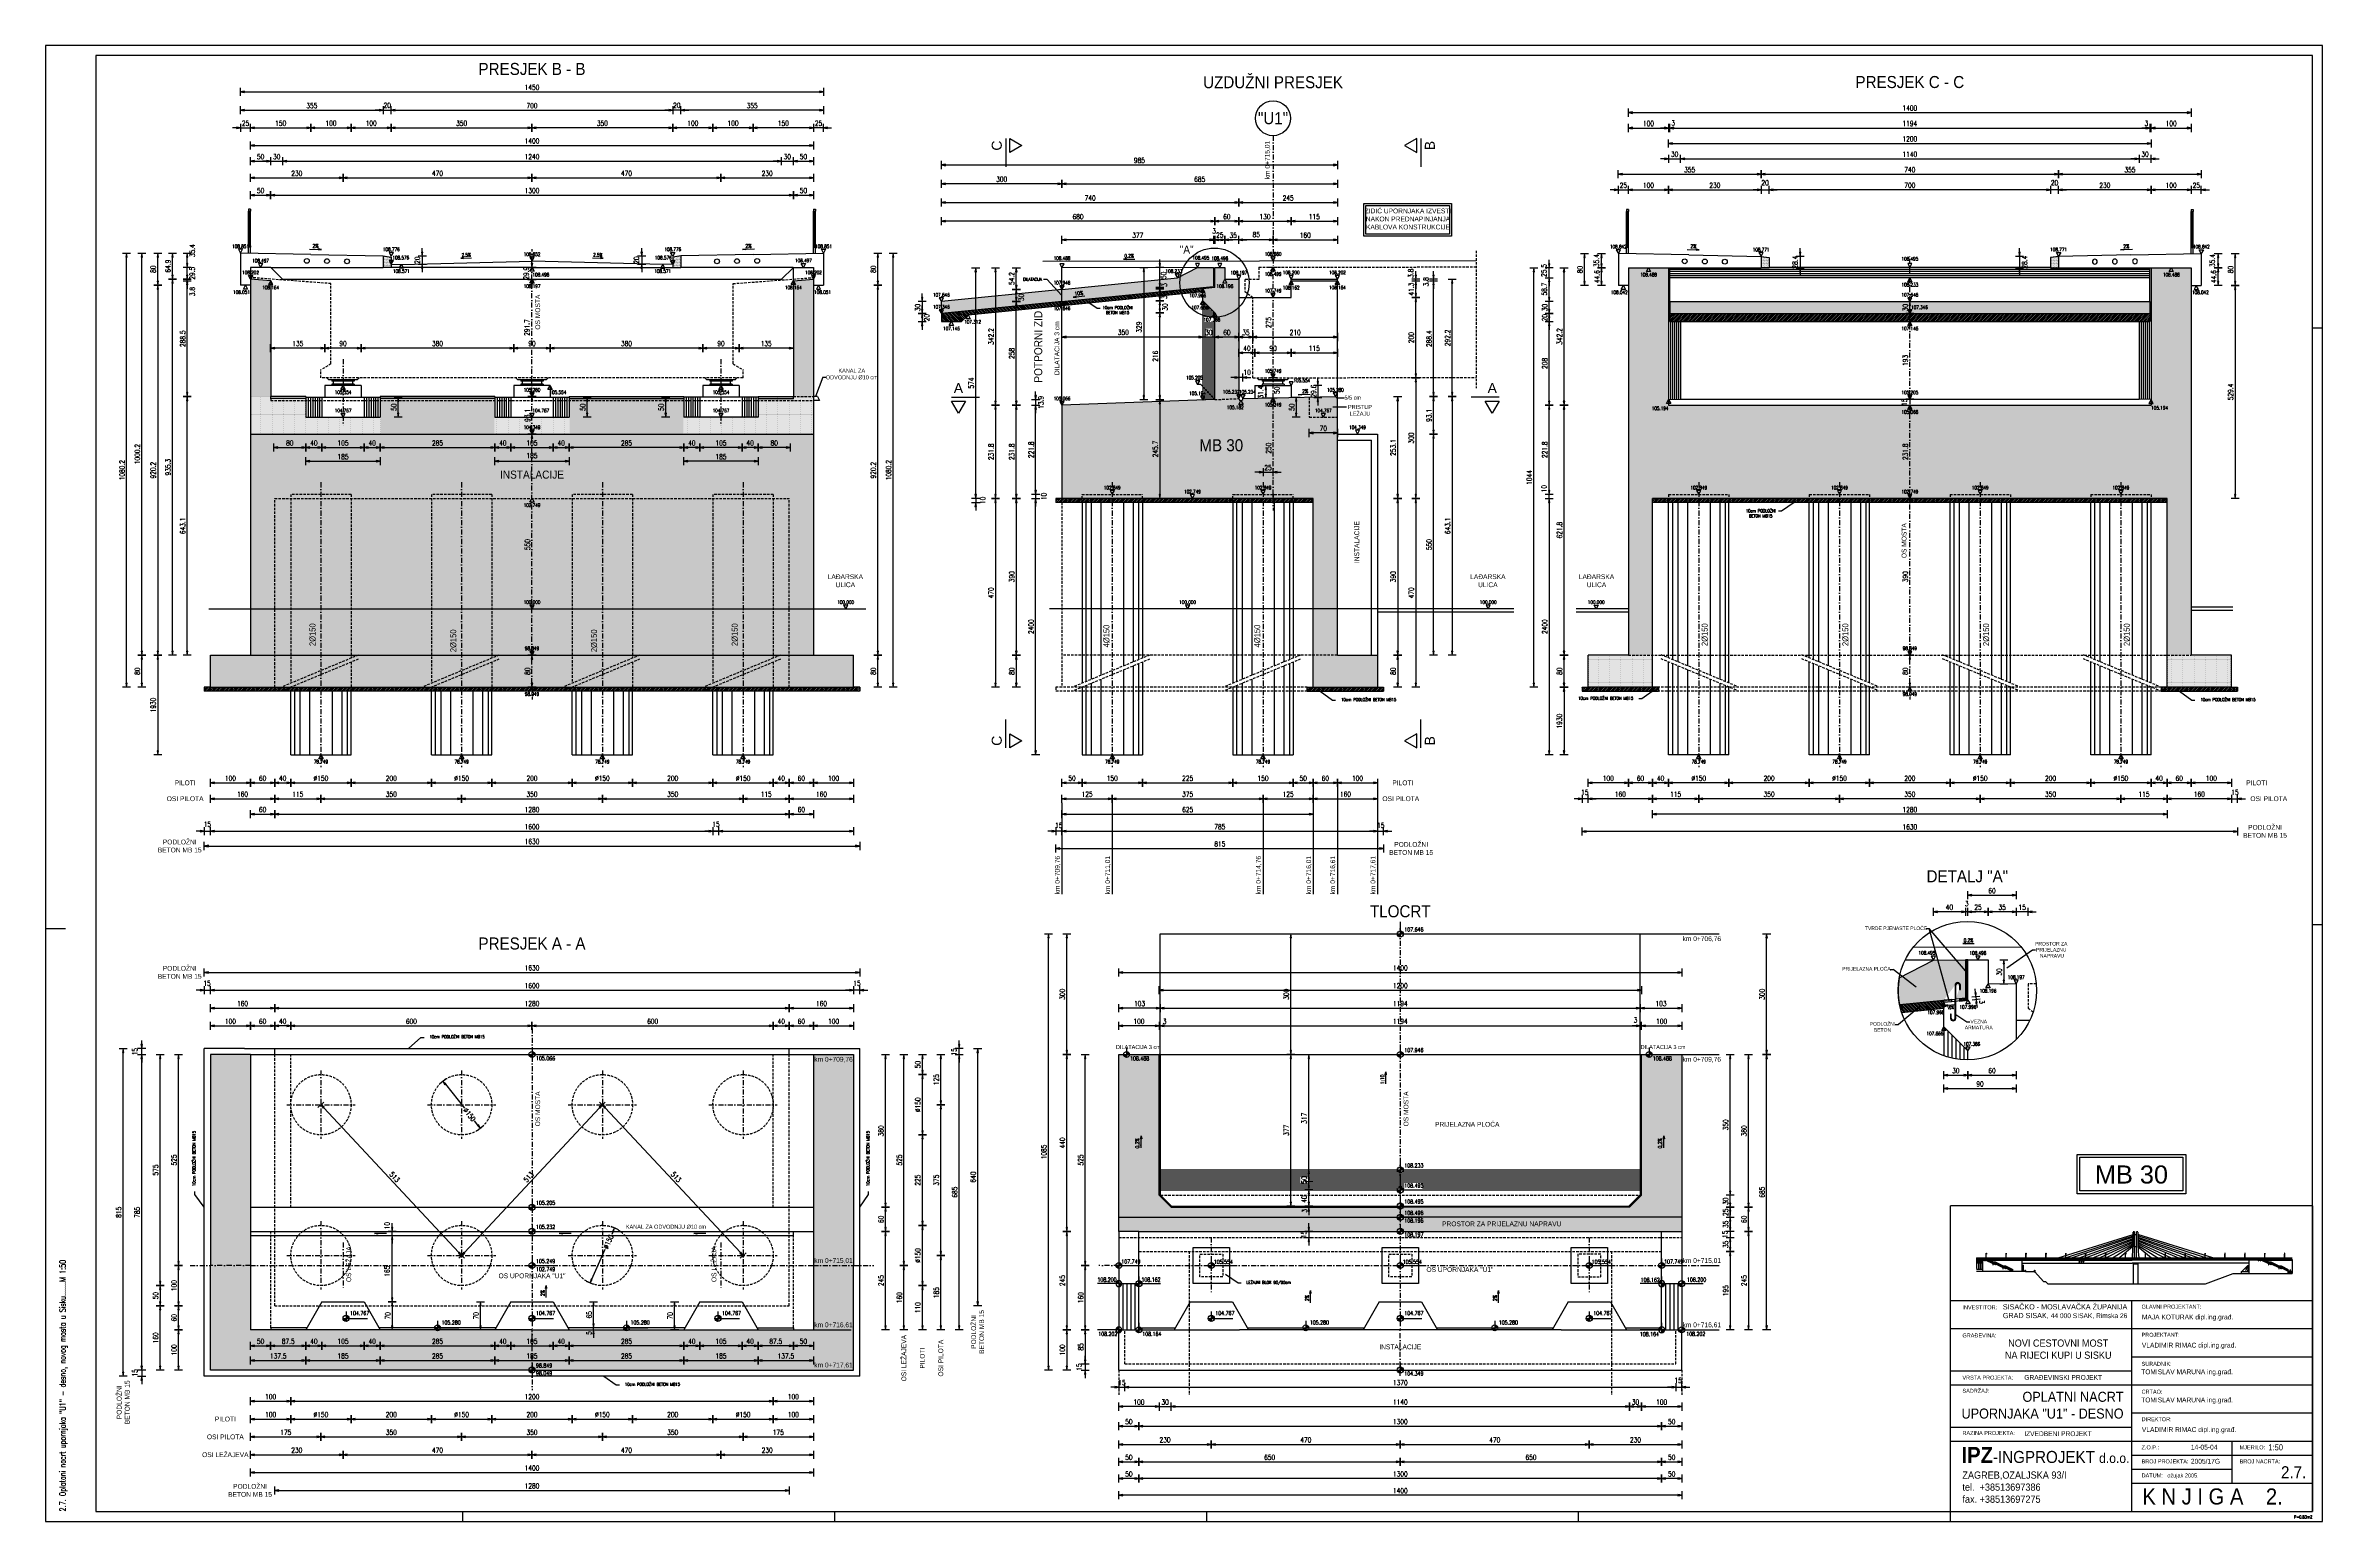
# Model space of a CAD drawing. Extents: x 4294 to 9958, y 64482 to 68154.
import ezdxf
from ezdxf.enums import TextEntityAlignment as Align

# ---------------------------------------------------------------- set-up
doc = ezdxf.new("R2010")
doc.units = 0
doc.header["$LTSCALE"] = 50
doc.header["$PDMODE"] = 34
doc.header["$PDSIZE"] = 5
for name, pattern in [('CENTER', [0.47, 0.25, -0.1, 0.02, -0.1]), ('HIDDEN', [9.525, 6.35, -3.175]), ('HIDDEN2', [0.1875, 0.125, -0.0625])]:
    doc.linetypes.add(name, pattern=pattern)
doc.layers.get('DEFPOINTS').update_dxf_attribs({"linetype": 'CONTINUOUS'})
for name, color, linetype in [('BETON', 7, 'CONTINUOUS'), ('BETON tan', 40, 'CONTINUOUS'), ('BETON TANKO', 40, 'CONTINUOUS'), ('FILE', 8, 'CONTINUOUS'), ('KOLNIK', 5, 'CONTINUOUS'), ('KOTE', 4, 'CONTINUOUS'), ('Lezajevi', 8, 'CONTINUOUS'), ('Ležajevi', 9, 'CONTINUOUS'), ('NEVIDLJIVO', 9, 'HIDDEN2'), ('NIVELETA', 4, 'CONTINUOUS'), ('OSI', 2, 'CENTER'), ('POM', 9, 'CONTINUOUS'), ('SRAFURA', 8, 'CONTINUOUS'), ('TANKO', 8, 'CONTINUOUS'), ('TEKST', 7, 'CONTINUOUS')]:
    doc.layers.add(name, color=color, linetype=linetype)
doc.styles.add('KOTE', font='romans.shx', dxfattribs={"width": 0.7})
doc.styles.add('NASLOV', font='ARIAL.TTF')
doc.styles.get("Standard").update_dxf_attribs({"font": 'romans.shx', "width": 0.9})
doc.dimstyles.new('M50', dxfattribs={"dimscale": 100, "dimtxt": 0.125, "dimasz": 0.1, "dimexe": 0.4, "dimexo": 2, "dimgap": 0.05, "dimtad": 1, "dimdec": 1, "dimrnd": 0.01, "dimdsep": 46, "dimtxsty": 'KOTE', "dimblk1": 'S', "dimblk2": 'S', "dimsah": 1, "dimcen": 0.4, "dimdle": 0.4, "dimse1": 1, "dimse2": 1, "dimclrd": 8, "dimclre": 251, "dimclrt": 4, "dimadec": 0, "dimazin": 0, "dimtfac": 1, "dimtdec": 1, "dimtmove": 2, "dimatfit": 3, "dimldrblk": 'S', "dimfxl": 0, "dimtvp": 1, "dimtolj": 1, "dimtzin": 4, "dimarcsym": 0})
pattern_1 = [(45, (-186.4158, 100.6452), (-2.24506403, 2.24506403), [])]
pattern_2 = [(45, (62.4817, 10), (-2.24506403, 2.24506403), [])]
pattern_3 = [(37.5, (-1749.3295, -2018.587), (-0.09600188, 2.93647942), [0, -2.31648, 0, -2.5908, 0, -2.4765]), (7.5, (-1749.3295, -2018.587), (2.6971397, 4.3009506), [0, -1.24968, 0, -2.08788, 0, -0.8001]), (327.5, (-1751.204, -2018.587), (4.74595422, 0.00862311), [0, -0.762, 0, -2.7432, 0, -3.5814]), (317.5, (-1751.204, -2018.587), (4.58133871, 1.33757594), [0, -0.381, 0, -1.79832, 0, -2.0574])]

# ---------------------------------------------------------------- blocks, each defined once
blk = doc.blocks.new('S')
at = {"layer": 'KOTE', "color": 9}
blk.add_line((0, 1), (0, -1), dxfattribs=at)
blk.add_lwpolyline([(-1, 0.17), (-1, -0.17), (0, 0)], close=True, dxfattribs=at)
at = {"layer": 'KOTE', "color": 9, "linetype": 'ByBlock'}
blk.add_solid([(-1, 0.17), (-1, -0.17), (0, 0)], dxfattribs=at)
blk = doc.blocks.new('*D231')
at = {"layer": 'DEFPOINTS', "color": 0}
for p in [(5710, 65211.9), (5648.8, 65075)]:
    blk.add_point(p, dxfattribs=at)
at = {"layer": 'POM', "color": 8, "lineweight": -2}
for p, q in [((5705.9, 65202.8), (5702.9, 65195.9)), ((5652.9, 65084.1), (5686.4, 65159))]:
    blk.add_line(p, q, dxfattribs=at)
at = {"layer": 'POM', "color": 8, "lineweight": -2, "xscale": 10, "yscale": 10, "zscale": 10}
for p, rotation in [((5710, 65211.9), 65.92861458962153), ((5648.8, 65075), 245.9286145896216)]:
    blk.add_blockref('S', p, dxfattribs=dict(at, rotation=rotation))
at = {"layer": 'POM', "color": 4, "insert": (5694.6, 65177.5), "char_height": 12.5, "attachment_point": 5, "rotation": 65.9286, "style": 'KOTE'}
blk.add_mtext('\\A1;∅150', dxfattribs=at)
blk = doc.blocks.new('*D232')
at = {"layer": 'DEFPOINTS', "color": 0}
for p in [(5282.9, 65577.2), (5376, 65459.7)]:
    blk.add_point(p, dxfattribs=at)
at = {"layer": 'POM', "color": 8, "lineweight": -2}
for p, q in [((5289.1, 65569.4), (5336.3, 65509.8)), ((5369.8, 65467.5), (5361.4, 65478.1))]:
    blk.add_line(p, q, dxfattribs=at)
at = {"layer": 'POM', "color": 8, "lineweight": -2, "xscale": 10, "yscale": 10, "zscale": 10}
for p, rotation in [((5282.9, 65577.2), 128.3751040693337), ((5376, 65459.7), 308.3751040693337)]:
    blk.add_blockref('S', p, dxfattribs=dict(at, rotation=rotation))
at = {"layer": 'POM', "color": 4, "insert": (5348.9, 65493.9), "char_height": 12.5, "attachment_point": 5, "rotation": 308.3751, "style": 'KOTE'}
blk.add_mtext('\\A1;∅150', dxfattribs=at)
blk = doc.blocks.new('*D233')
at = {"layer": 'DEFPOINTS', "color": 0}
for p in [(7447.6, 67027.1), (7607.6, 66557.1), (7702.3, 66557.1)]:
    blk.add_point(p, dxfattribs=at)
at = {"layer": 'POM', "color": 8, "lineweight": -2}
blk.add_line((7702.3, 67017.1), (7702.3, 66567.1), dxfattribs=at)
at = {"layer": 'POM', "color": 8, "lineweight": -2, "xscale": 10, "yscale": 10, "zscale": 10}
for p, rotation in [((7702.3, 67027.1), 90), ((7702.3, 66557.1), 270)]:
    blk.add_blockref('S', p, dxfattribs=dict(at, rotation=rotation))
at = {"layer": 'POM', "color": 4, "insert": (7691.1, 66792.1), "char_height": 12.5, "attachment_point": 5, "rotation": 90, "style": 'KOTE'}
blk.add_mtext('\\A1;470', dxfattribs=at)
blk = doc.blocks.new('*D234')
at = {"layer": 'DEFPOINTS', "color": 0}
for p in [(7607.6, 66637.1), (7607.6, 66557.1), (7657.5, 66557.1)]:
    blk.add_point(p, dxfattribs=at)
at = {"layer": 'POM', "color": 8, "lineweight": -2}
blk.add_line((7657.5, 66627.1), (7657.5, 66567.1), dxfattribs=at)
at = {"layer": 'POM', "color": 8, "lineweight": -2, "xscale": 10, "yscale": 10, "zscale": 10}
for p, rotation in [((7657.5, 66637.1), 90), ((7657.5, 66557.1), 270)]:
    blk.add_blockref('S', p, dxfattribs=dict(at, rotation=rotation))
at = {"layer": 'POM', "color": 4, "insert": (7646.2, 66597.1), "char_height": 12.5, "attachment_point": 5, "rotation": 90, "style": 'KOTE'}
blk.add_mtext('\\A1;80', dxfattribs=at)
blk = doc.blocks.new('*D235')
at = {"layer": 'DEFPOINTS', "color": 0}
for p in [(7447.6, 67027.1), (7607.6, 66637.1), (7657.5, 66637.1)]:
    blk.add_point(p, dxfattribs=at)
at = {"layer": 'POM', "color": 8, "lineweight": -2}
blk.add_line((7657.5, 67017.1), (7657.5, 66647.1), dxfattribs=at)
at = {"layer": 'POM', "color": 8, "lineweight": -2, "xscale": 10, "yscale": 10, "zscale": 10}
for p, rotation in [((7657.5, 67027.1), 90), ((7657.5, 66637.1), 270)]:
    blk.add_blockref('S', p, dxfattribs=dict(at, rotation=rotation))
at = {"layer": 'POM', "color": 4, "insert": (7646.2, 66832.1), "char_height": 12.5, "attachment_point": 5, "rotation": 90, "style": 'KOTE'}
blk.add_mtext('\\A1;390', dxfattribs=at)
blk = doc.blocks.new('*D236')
at = {"layer": 'DEFPOINTS', "color": 0}
for p in [(6822.6, 66557.1), (7607.6, 66557.1), (7607.6, 66198.8)]:
    blk.add_point(p, dxfattribs=at)
at = {"layer": 'POM', "color": 8, "lineweight": -2}
blk.add_line((6832.6, 66198.8), (7597.6, 66198.8), dxfattribs=at)
at = {"layer": 'POM', "color": 8, "lineweight": -2, "xscale": 10, "yscale": 10, "zscale": 10, "rotation": 180}
blk.add_blockref('S', (6822.6, 66198.8), dxfattribs=at)
at = {"layer": 'POM', "color": 8, "lineweight": -2, "xscale": 10, "yscale": 10, "zscale": 10}
blk.add_blockref('S', (7607.6, 66198.8), dxfattribs=at)
at = {"layer": 'POM', "color": 4, "insert": (7215.1, 66210.1), "char_height": 12.5, "attachment_point": 5, "style": 'KOTE'}
blk.add_mtext('\\A1;785', dxfattribs=at)
blk = doc.blocks.new('*D237')
at = {"layer": 'DEFPOINTS', "color": 0}
for p in [(6822.6, 66557.1), (7447.6, 66557.1), (7447.6, 66241.6)]:
    blk.add_point(p, dxfattribs=at)
at = {"layer": 'POM', "color": 8, "lineweight": -2}
blk.add_line((6832.6, 66241.6), (7437.6, 66241.6), dxfattribs=at)
at = {"layer": 'POM', "color": 8, "lineweight": -2, "xscale": 10, "yscale": 10, "zscale": 10, "rotation": 180}
blk.add_blockref('S', (6822.6, 66241.6), dxfattribs=at)
at = {"layer": 'POM', "color": 8, "lineweight": -2, "xscale": 10, "yscale": 10, "zscale": 10}
blk.add_blockref('S', (7447.6, 66241.6), dxfattribs=at)
at = {"layer": 'POM', "color": 4, "insert": (7135.1, 66252.8), "char_height": 12.5, "attachment_point": 5, "style": 'KOTE'}
blk.add_mtext('\\A1;625', dxfattribs=at)
blk = doc.blocks.new('*D230')
at = {"layer": 'DEFPOINTS', "color": 0}
for p in [(7347.6, 67327.1), (7447.6, 67027.1), (7702.3, 67027.1)]:
    blk.add_point(p, dxfattribs=at)
at = {"layer": 'POM', "color": 8, "lineweight": -2}
blk.add_line((7702.3, 67317.1), (7702.3, 67037.1), dxfattribs=at)
at = {"layer": 'POM', "color": 8, "lineweight": -2, "xscale": 10, "yscale": 10, "zscale": 10}
for p, rotation in [((7702.3, 67327.1), 90), ((7702.3, 67027.1), 270)]:
    blk.add_blockref('S', p, dxfattribs=dict(at, rotation=rotation))
at = {"layer": 'POM', "color": 4, "insert": (7691.1, 67177.1), "char_height": 12.5, "attachment_point": 5, "rotation": 90, "style": 'KOTE'}
blk.add_mtext('\\A1;300', dxfattribs=at)
blk = doc.blocks.new('GKOT')
at = {"layer": 'TANKO'}
blk.add_lwpolyline([(0, 0), (0.15, 0.27), (-0.15, 0.27)], close=True, dxfattribs=at)
at = {"layer": 'KOTE', "style": 'KOTE', "width": 0.7}
blk.add_attdef('KOTA', text='', height=0.25, dxfattribs=at).set_placement((0, 0.48), align=Align.MIDDLE)
blk = doc.blocks.new('*D238')
at = {"layer": 'DEFPOINTS', "color": 0}
for p in [(6822.6, 66557.1), (6872.6, 66388.7), (6872.6, 66319.4)]:
    blk.add_point(p, dxfattribs=at)
at = {"layer": 'POM', "color": 8, "lineweight": -2}
blk.add_line((6832.6, 66319.4), (6862.6, 66319.4), dxfattribs=at)
at = {"layer": 'POM', "color": 8, "lineweight": -2, "xscale": 10, "yscale": 10, "zscale": 10, "rotation": 180}
blk.add_blockref('S', (6822.6, 66319.4), dxfattribs=at)
at = {"layer": 'POM', "color": 8, "lineweight": -2, "xscale": 10, "yscale": 10, "zscale": 10}
blk.add_blockref('S', (6872.6, 66319.4), dxfattribs=at)
at = {"layer": 'POM', "color": 4, "insert": (6847.6, 66330.7), "char_height": 12.5, "attachment_point": 5, "style": 'KOTE'}
blk.add_mtext('\\A1;50', dxfattribs=at)
blk = doc.blocks.new('*D239')
at = {"layer": 'DEFPOINTS', "color": 0}
for p in [(6872.6, 66388.7), (7022.6, 66388.7), (7022.6, 66319.4)]:
    blk.add_point(p, dxfattribs=at)
at = {"layer": 'POM', "color": 8, "lineweight": -2}
blk.add_line((6882.6, 66319.4), (7012.6, 66319.4), dxfattribs=at)
at = {"layer": 'POM', "color": 8, "lineweight": -2, "xscale": 10, "yscale": 10, "zscale": 10, "rotation": 180}
blk.add_blockref('S', (6872.6, 66319.4), dxfattribs=at)
at = {"layer": 'POM', "color": 8, "lineweight": -2, "xscale": 10, "yscale": 10, "zscale": 10}
blk.add_blockref('S', (7022.6, 66319.4), dxfattribs=at)
at = {"layer": 'POM', "color": 4, "insert": (6947.6, 66330.7), "char_height": 12.5, "attachment_point": 5, "style": 'KOTE'}
blk.add_mtext('\\A1;150', dxfattribs=at)
blk = doc.blocks.new('*D240')
at = {"layer": 'DEFPOINTS', "color": 0}
for p in [(7022.6, 66388.7), (7247.6, 66388.7), (7247.6, 66319.4)]:
    blk.add_point(p, dxfattribs=at)
at = {"layer": 'POM', "color": 8, "lineweight": -2}
blk.add_line((7032.6, 66319.4), (7237.6, 66319.4), dxfattribs=at)
at = {"layer": 'POM', "color": 8, "lineweight": -2, "xscale": 10, "yscale": 10, "zscale": 10, "rotation": 180}
blk.add_blockref('S', (7022.6, 66319.4), dxfattribs=at)
at = {"layer": 'POM', "color": 8, "lineweight": -2, "xscale": 10, "yscale": 10, "zscale": 10}
blk.add_blockref('S', (7247.6, 66319.4), dxfattribs=at)
at = {"layer": 'POM', "color": 4, "insert": (7135.1, 66330.7), "char_height": 12.5, "attachment_point": 5, "style": 'KOTE'}
blk.add_mtext('\\A1;225', dxfattribs=at)
blk = doc.blocks.new('*D241')
at = {"layer": 'DEFPOINTS', "color": 0}
for p in [(7247.6, 66388.7), (7397.6, 66388.7), (7397.6, 66319.4)]:
    blk.add_point(p, dxfattribs=at)
at = {"layer": 'POM', "color": 8, "lineweight": -2}
blk.add_line((7257.6, 66319.4), (7387.6, 66319.4), dxfattribs=at)
at = {"layer": 'POM', "color": 8, "lineweight": -2, "xscale": 10, "yscale": 10, "zscale": 10, "rotation": 180}
blk.add_blockref('S', (7247.6, 66319.4), dxfattribs=at)
at = {"layer": 'POM', "color": 8, "lineweight": -2, "xscale": 10, "yscale": 10, "zscale": 10}
blk.add_blockref('S', (7397.6, 66319.4), dxfattribs=at)
at = {"layer": 'POM', "color": 4, "insert": (7322.6, 66330.7), "char_height": 12.5, "attachment_point": 5, "style": 'KOTE'}
blk.add_mtext('\\A1;150', dxfattribs=at)
blk = doc.blocks.new('*D242')
at = {"layer": 'DEFPOINTS', "color": 0}
for p in [(7447.6, 66557.1), (7397.6, 66388.7), (7447.6, 66319.4)]:
    blk.add_point(p, dxfattribs=at)
at = {"layer": 'POM', "color": 8, "lineweight": -2}
blk.add_line((7407.6, 66319.4), (7437.6, 66319.4), dxfattribs=at)
at = {"layer": 'POM', "color": 8, "lineweight": -2, "xscale": 10, "yscale": 10, "zscale": 10, "rotation": 180}
blk.add_blockref('S', (7397.6, 66319.4), dxfattribs=at)
at = {"layer": 'POM', "color": 8, "lineweight": -2, "xscale": 10, "yscale": 10, "zscale": 10}
blk.add_blockref('S', (7447.6, 66319.4), dxfattribs=at)
at = {"layer": 'POM', "color": 4, "insert": (7422.6, 66330.7), "char_height": 12.5, "attachment_point": 5, "style": 'KOTE'}
blk.add_mtext('\\A1;50', dxfattribs=at)
blk = doc.blocks.new('*D243')
at = {"layer": 'DEFPOINTS', "color": 0}
for p in [(7507.6, 66637.1), (7447.6, 66557.1), (7507.6, 66319.4)]:
    blk.add_point(p, dxfattribs=at)
at = {"layer": 'POM', "color": 8, "lineweight": -2}
blk.add_line((7457.6, 66319.4), (7497.6, 66319.4), dxfattribs=at)
at = {"layer": 'POM', "color": 8, "lineweight": -2, "xscale": 10, "yscale": 10, "zscale": 10, "rotation": 180}
blk.add_blockref('S', (7447.6, 66319.4), dxfattribs=at)
at = {"layer": 'POM', "color": 8, "lineweight": -2, "xscale": 10, "yscale": 10, "zscale": 10}
blk.add_blockref('S', (7507.6, 66319.4), dxfattribs=at)
at = {"layer": 'POM', "color": 4, "insert": (7477.6, 66330.7), "char_height": 12.5, "attachment_point": 5, "style": 'KOTE'}
blk.add_mtext('\\A1;60', dxfattribs=at)
blk = doc.blocks.new('*D244')
at = {"layer": 'DEFPOINTS', "color": 0}
for p in [(7507.6, 66637.1), (7607.6, 66557.1), (7607.6, 66319.4)]:
    blk.add_point(p, dxfattribs=at)
at = {"layer": 'POM', "color": 8, "lineweight": -2}
blk.add_line((7517.6, 66319.4), (7597.6, 66319.4), dxfattribs=at)
at = {"layer": 'POM', "color": 8, "lineweight": -2, "xscale": 10, "yscale": 10, "zscale": 10, "rotation": 180}
blk.add_blockref('S', (7507.6, 66319.4), dxfattribs=at)
at = {"layer": 'POM', "color": 8, "lineweight": -2, "xscale": 10, "yscale": 10, "zscale": 10}
blk.add_blockref('S', (7607.6, 66319.4), dxfattribs=at)
at = {"layer": 'POM', "color": 4, "insert": (7557.6, 66330.7), "char_height": 12.5, "attachment_point": 5, "style": 'KOTE'}
blk.add_mtext('\\A1;100', dxfattribs=at)
blk = doc.blocks.new('*D245')
at = {"layer": 'DEFPOINTS', "color": 0}
for p in [(6822.6, 66557.1), (6947.6, 66358.7), (6947.6, 66279.8)]:
    blk.add_point(p, dxfattribs=at)
at = {"layer": 'POM', "color": 8, "lineweight": -2}
blk.add_line((6832.6, 66279.8), (6937.6, 66279.8), dxfattribs=at)
at = {"layer": 'POM', "color": 8, "lineweight": -2, "xscale": 10, "yscale": 10, "zscale": 10, "rotation": 180}
blk.add_blockref('S', (6822.6, 66279.8), dxfattribs=at)
at = {"layer": 'POM', "color": 8, "lineweight": -2, "xscale": 10, "yscale": 10, "zscale": 10}
blk.add_blockref('S', (6947.6, 66279.8), dxfattribs=at)
at = {"layer": 'POM', "color": 4, "insert": (6885.1, 66291.1), "char_height": 12.5, "attachment_point": 5, "style": 'KOTE'}
blk.add_mtext('\\A1;125', dxfattribs=at)
blk = doc.blocks.new('*D246')
at = {"layer": 'DEFPOINTS', "color": 0}
for p in [(6947.6, 66358.7), (7322.6, 66358.7), (7322.6, 66279.8)]:
    blk.add_point(p, dxfattribs=at)
at = {"layer": 'POM', "color": 8, "lineweight": -2}
blk.add_line((6957.6, 66279.8), (7312.6, 66279.8), dxfattribs=at)
at = {"layer": 'POM', "color": 8, "lineweight": -2, "xscale": 10, "yscale": 10, "zscale": 10, "rotation": 180}
blk.add_blockref('S', (6947.6, 66279.8), dxfattribs=at)
at = {"layer": 'POM', "color": 8, "lineweight": -2, "xscale": 10, "yscale": 10, "zscale": 10}
blk.add_blockref('S', (7322.6, 66279.8), dxfattribs=at)
at = {"layer": 'POM', "color": 4, "insert": (7135.1, 66291.1), "char_height": 12.5, "attachment_point": 5, "style": 'KOTE'}
blk.add_mtext('\\A1;375', dxfattribs=at)
blk = doc.blocks.new('*D247')
at = {"layer": 'DEFPOINTS', "color": 0}
for p in [(7447.6, 66557.1), (7322.6, 66358.7), (7447.6, 66279.8)]:
    blk.add_point(p, dxfattribs=at)
at = {"layer": 'POM', "color": 8, "lineweight": -2}
blk.add_line((7332.6, 66279.8), (7437.6, 66279.8), dxfattribs=at)
at = {"layer": 'POM', "color": 8, "lineweight": -2, "xscale": 10, "yscale": 10, "zscale": 10, "rotation": 180}
blk.add_blockref('S', (7322.6, 66279.8), dxfattribs=at)
at = {"layer": 'POM', "color": 8, "lineweight": -2, "xscale": 10, "yscale": 10, "zscale": 10}
blk.add_blockref('S', (7447.6, 66279.8), dxfattribs=at)
at = {"layer": 'POM', "color": 4, "insert": (7385.1, 66291.1), "char_height": 12.5, "attachment_point": 5, "style": 'KOTE'}
blk.add_mtext('\\A1;125', dxfattribs=at)
blk = doc.blocks.new('*D248')
at = {"layer": 'DEFPOINTS', "color": 0}
for p in [(7447.6, 66557.1), (7607.6, 66557.1), (7607.6, 66279.8)]:
    blk.add_point(p, dxfattribs=at)
at = {"layer": 'POM', "color": 8, "lineweight": -2}
blk.add_line((7457.6, 66279.8), (7597.6, 66279.8), dxfattribs=at)
at = {"layer": 'POM', "color": 8, "lineweight": -2, "xscale": 10, "yscale": 10, "zscale": 10, "rotation": 180}
blk.add_blockref('S', (7447.6, 66279.8), dxfattribs=at)
at = {"layer": 'POM', "color": 8, "lineweight": -2, "xscale": 10, "yscale": 10, "zscale": 10}
blk.add_blockref('S', (7607.6, 66279.8), dxfattribs=at)
at = {"layer": 'POM', "color": 4, "insert": (7527.6, 66291.1), "char_height": 12.5, "attachment_point": 5, "style": 'KOTE'}
blk.add_mtext('\\A1;160', dxfattribs=at)
blk = doc.blocks.new('*D249')
at = {"layer": 'DEFPOINTS', "color": 0}
for p in [(7607.6, 67187.1), (7746.7, 67187.1), (7607.6, 66637.1)]:
    blk.add_point(p, dxfattribs=at)
at = {"layer": 'POM', "color": 8, "lineweight": -2}
blk.add_line((7746.7, 66647.1), (7746.7, 67177.1), dxfattribs=at)
at = {"layer": 'POM', "color": 8, "lineweight": -2, "xscale": 10, "yscale": 10, "zscale": 10}
for p, rotation in [((7746.7, 67187.1), 90), ((7746.7, 66637.1), 270)]:
    blk.add_blockref('S', p, dxfattribs=dict(at, rotation=rotation))
at = {"layer": 'POM', "color": 4, "insert": (7735.5, 66912.1), "char_height": 12.5, "attachment_point": 5, "rotation": 90, "style": 'KOTE'}
blk.add_mtext('\\A1;550', dxfattribs=at)
blk = doc.blocks.new('*D250')
at = {"layer": 'DEFPOINTS', "color": 0}
for p in [(6822.6, 67027.1), (6709, 66637.1), (6822.6, 66637.1)]:
    blk.add_point(p, dxfattribs=at)
at = {"layer": 'POM', "color": 8, "lineweight": -2}
blk.add_line((6709, 67017.1), (6709, 66647.1), dxfattribs=at)
at = {"layer": 'POM', "color": 8, "lineweight": -2, "xscale": 10, "yscale": 10, "zscale": 10}
for p, rotation in [((6709, 67027.1), 90), ((6709, 66637.1), 270)]:
    blk.add_blockref('S', p, dxfattribs=dict(at, rotation=rotation))
at = {"layer": 'POM', "color": 4, "insert": (6697.7, 66832.1), "char_height": 12.5, "attachment_point": 5, "rotation": 90, "style": 'KOTE'}
blk.add_mtext('\\A1;390', dxfattribs=at)
blk = doc.blocks.new('*D251')
at = {"layer": 'DEFPOINTS', "color": 0}
for p in [(6822.6, 66637.1), (6709, 66557.1), (6822.6, 66557.1)]:
    blk.add_point(p, dxfattribs=at)
at = {"layer": 'POM', "color": 8, "lineweight": -2}
blk.add_line((6709, 66627.1), (6709, 66567.1), dxfattribs=at)
at = {"layer": 'POM', "color": 8, "lineweight": -2, "xscale": 10, "yscale": 10, "zscale": 10}
for p, rotation in [((6709, 66637.1), 90), ((6709, 66557.1), 270)]:
    blk.add_blockref('S', p, dxfattribs=dict(at, rotation=rotation))
at = {"layer": 'POM', "color": 4, "insert": (6697.7, 66597.1), "char_height": 12.5, "attachment_point": 5, "rotation": 90, "style": 'KOTE'}
blk.add_mtext('\\A1;80', dxfattribs=at)
blk = doc.blocks.new('*D252')
at = {"layer": 'DEFPOINTS', "color": 0}
for p in [(6822.6, 67027.1), (6657.5, 66557.1), (6822.6, 66557.1)]:
    blk.add_point(p, dxfattribs=at)
at = {"layer": 'POM', "color": 8, "lineweight": -2}
blk.add_line((6657.5, 67017.1), (6657.5, 66567.1), dxfattribs=at)
at = {"layer": 'POM', "color": 8, "lineweight": -2, "xscale": 10, "yscale": 10, "zscale": 10}
for p, rotation in [((6657.5, 67027.1), 90), ((6657.5, 66557.1), 270)]:
    blk.add_blockref('S', p, dxfattribs=dict(at, rotation=rotation))
at = {"layer": 'POM', "color": 4, "insert": (6646.2, 66792.1), "char_height": 12.5, "attachment_point": 5, "rotation": 90, "style": 'KOTE'}
blk.add_mtext('\\A1;470', dxfattribs=at)
blk = doc.blocks.new('*D253')
at = {"layer": 'DEFPOINTS', "color": 0}
for p in [(6757.1, 67027.1), (6822.6, 67027.1), (6872.6, 66388.7)]:
    blk.add_point(p, dxfattribs=at)
at = {"layer": 'POM', "color": 8, "lineweight": -2}
blk.add_line((6757.1, 66398.7), (6757.1, 67017.1), dxfattribs=at)
at = {"layer": 'POM', "color": 8, "lineweight": -2, "xscale": 10, "yscale": 10, "zscale": 10}
for p, rotation in [((6757.1, 67027.1), 90), ((6757.1, 66388.7), 270)]:
    blk.add_blockref('S', p, dxfattribs=dict(at, rotation=rotation))
at = {"layer": 'POM', "color": 4, "insert": (6745.8, 66707.9), "char_height": 12.5, "attachment_point": 5, "rotation": 90, "style": 'KOTE'}
blk.add_mtext('\\A1;{\\fRomanS|b0|i0|c238|p2;2400}', dxfattribs=at)
blk = doc.blocks.new('*D254')
at = {"layer": 'DEFPOINTS', "color": 0}
for p in [(4804.4, 65714.6), (4704.4, 65643.4), (4804.4, 65643.4)]:
    blk.add_point(p, dxfattribs=at)
at = {"layer": 'POM', "color": 8, "lineweight": -2}
blk.add_line((4714.4, 65714.6), (4794.4, 65714.6), dxfattribs=at)
at = {"layer": 'POM', "color": 8, "lineweight": -2, "xscale": 10, "yscale": 10, "zscale": 10, "rotation": 180}
blk.add_blockref('S', (4704.4, 65714.6), dxfattribs=at)
at = {"layer": 'POM', "color": 8, "lineweight": -2, "xscale": 10, "yscale": 10, "zscale": 10}
blk.add_blockref('S', (4804.4, 65714.6), dxfattribs=at)
at = {"layer": 'POM', "color": 4, "insert": (4754.4, 65725.9), "char_height": 12.5, "attachment_point": 5, "style": 'KOTE'}
blk.add_mtext('\\A1;100', dxfattribs=at)
blk = doc.blocks.new('*D255')
at = {"layer": 'DEFPOINTS', "color": 0}
for p in [(4864.4, 65714.6), (4804.4, 65643.4), (4864.4, 65643.4)]:
    blk.add_point(p, dxfattribs=at)
at = {"layer": 'POM', "color": 8, "lineweight": -2}
blk.add_line((4814.4, 65714.6), (4854.4, 65714.6), dxfattribs=at)
at = {"layer": 'POM', "color": 8, "lineweight": -2, "xscale": 10, "yscale": 10, "zscale": 10, "rotation": 180}
blk.add_blockref('S', (4804.4, 65714.6), dxfattribs=at)
at = {"layer": 'POM', "color": 8, "lineweight": -2, "xscale": 10, "yscale": 10, "zscale": 10}
blk.add_blockref('S', (4864.4, 65714.6), dxfattribs=at)
at = {"layer": 'POM', "color": 4, "insert": (4834.4, 65725.9), "char_height": 12.5, "attachment_point": 5, "style": 'KOTE'}
blk.add_mtext('\\A1;60', dxfattribs=at)
blk = doc.blocks.new('*D256')
at = {"layer": 'DEFPOINTS', "color": 0}
for p in [(5504.4, 65714.6), (5504.4, 65708.4), (4904.4, 65643.4)]:
    blk.add_point(p, dxfattribs=at)
at = {"layer": 'POM', "color": 8, "lineweight": -2}
blk.add_line((4914.4, 65714.6), (5494.4, 65714.6), dxfattribs=at)
at = {"layer": 'POM', "color": 8, "lineweight": -2, "xscale": 10, "yscale": 10, "zscale": 10, "rotation": 180}
blk.add_blockref('S', (4904.4, 65714.6), dxfattribs=at)
at = {"layer": 'POM', "color": 8, "lineweight": -2, "xscale": 10, "yscale": 10, "zscale": 10}
blk.add_blockref('S', (5504.4, 65714.6), dxfattribs=at)
at = {"layer": 'POM', "color": 4, "insert": (5204.4, 65725.9), "char_height": 12.5, "attachment_point": 5, "style": 'KOTE'}
blk.add_mtext('\\A1;600', dxfattribs=at)
blk = doc.blocks.new('*D257')
at = {"layer": 'DEFPOINTS', "color": 0}
for p in [(5504.4, 65708.4), (6104.4, 65714.6), (6104.4, 65643.4)]:
    blk.add_point(p, dxfattribs=at)
at = {"layer": 'POM', "color": 8, "lineweight": -2}
blk.add_line((5514.4, 65714.6), (6094.4, 65714.6), dxfattribs=at)
at = {"layer": 'POM', "color": 8, "lineweight": -2, "xscale": 10, "yscale": 10, "zscale": 10, "rotation": 180}
blk.add_blockref('S', (5504.4, 65714.6), dxfattribs=at)
at = {"layer": 'POM', "color": 8, "lineweight": -2, "xscale": 10, "yscale": 10, "zscale": 10}
blk.add_blockref('S', (6104.4, 65714.6), dxfattribs=at)
at = {"layer": 'POM', "color": 4, "insert": (5804.4, 65725.9), "char_height": 12.5, "attachment_point": 5, "style": 'KOTE'}
blk.add_mtext('\\A1;600', dxfattribs=at)
blk = doc.blocks.new('*D258')
at = {"layer": 'DEFPOINTS', "color": 0}
for p in [(6204.4, 65714.6), (6144.4, 65643.4), (6204.4, 65643.4)]:
    blk.add_point(p, dxfattribs=at)
at = {"layer": 'POM', "color": 8, "lineweight": -2}
blk.add_line((6154.4, 65714.6), (6194.4, 65714.6), dxfattribs=at)
at = {"layer": 'POM', "color": 8, "lineweight": -2, "xscale": 10, "yscale": 10, "zscale": 10, "rotation": 180}
blk.add_blockref('S', (6144.4, 65714.6), dxfattribs=at)
at = {"layer": 'POM', "color": 8, "lineweight": -2, "xscale": 10, "yscale": 10, "zscale": 10}
blk.add_blockref('S', (6204.4, 65714.6), dxfattribs=at)
at = {"layer": 'POM', "color": 4, "insert": (6174.4, 65725.9), "char_height": 12.5, "attachment_point": 5, "style": 'KOTE'}
blk.add_mtext('\\A1;60', dxfattribs=at)
blk = doc.blocks.new('*D259')
at = {"layer": 'DEFPOINTS', "color": 0}
for p in [(6304.4, 65714.6), (6204.4, 65643.4), (6304.4, 65643.4)]:
    blk.add_point(p, dxfattribs=at)
at = {"layer": 'POM', "color": 8, "lineweight": -2}
blk.add_line((6214.4, 65714.6), (6294.4, 65714.6), dxfattribs=at)
at = {"layer": 'POM', "color": 8, "lineweight": -2, "xscale": 10, "yscale": 10, "zscale": 10, "rotation": 180}
blk.add_blockref('S', (6204.4, 65714.6), dxfattribs=at)
at = {"layer": 'POM', "color": 8, "lineweight": -2, "xscale": 10, "yscale": 10, "zscale": 10}
blk.add_blockref('S', (6304.4, 65714.6), dxfattribs=at)
at = {"layer": 'POM', "color": 4, "insert": (6254.4, 65725.9), "char_height": 12.5, "attachment_point": 5, "style": 'KOTE'}
blk.add_mtext('\\A1;100', dxfattribs=at)
blk = doc.blocks.new('*D260')
at = {"layer": 'DEFPOINTS', "color": 0}
for p in [(4864.4, 65759), (4704.4, 65643.4), (4864.4, 65643.4)]:
    blk.add_point(p, dxfattribs=at)
at = {"layer": 'POM', "color": 8, "lineweight": -2}
blk.add_line((4714.4, 65759), (4854.4, 65759), dxfattribs=at)
at = {"layer": 'POM', "color": 8, "lineweight": -2, "xscale": 10, "yscale": 10, "zscale": 10, "rotation": 180}
blk.add_blockref('S', (4704.4, 65759), dxfattribs=at)
at = {"layer": 'POM', "color": 8, "lineweight": -2, "xscale": 10, "yscale": 10, "zscale": 10}
blk.add_blockref('S', (4864.4, 65759), dxfattribs=at)
at = {"layer": 'POM', "color": 4, "insert": (4784.4, 65770.3), "char_height": 12.5, "attachment_point": 5, "style": 'KOTE'}
blk.add_mtext('\\A1;160', dxfattribs=at)
blk = doc.blocks.new('*D261')
at = {"layer": 'DEFPOINTS', "color": 0}
for p in [(6144.4, 65759), (4864.4, 65643.4), (6144.4, 65643.4)]:
    blk.add_point(p, dxfattribs=at)
at = {"layer": 'POM', "color": 8, "lineweight": -2}
blk.add_line((4874.4, 65759), (6134.4, 65759), dxfattribs=at)
at = {"layer": 'POM', "color": 8, "lineweight": -2, "xscale": 10, "yscale": 10, "zscale": 10, "rotation": 180}
blk.add_blockref('S', (4864.4, 65759), dxfattribs=at)
at = {"layer": 'POM', "color": 8, "lineweight": -2, "xscale": 10, "yscale": 10, "zscale": 10}
blk.add_blockref('S', (6144.4, 65759), dxfattribs=at)
at = {"layer": 'POM', "color": 4, "insert": (5504.4, 65770.3), "char_height": 12.5, "attachment_point": 5, "style": 'KOTE'}
blk.add_mtext('\\A1;1280', dxfattribs=at)
blk = doc.blocks.new('*D262')
at = {"layer": 'DEFPOINTS', "color": 0}
for p in [(6304.4, 65759), (6144.4, 65643.4), (6304.4, 65643.4)]:
    blk.add_point(p, dxfattribs=at)
at = {"layer": 'POM', "color": 8, "lineweight": -2}
blk.add_line((6154.4, 65759), (6294.4, 65759), dxfattribs=at)
at = {"layer": 'POM', "color": 8, "lineweight": -2, "xscale": 10, "yscale": 10, "zscale": 10, "rotation": 180}
blk.add_blockref('S', (6144.4, 65759), dxfattribs=at)
at = {"layer": 'POM', "color": 8, "lineweight": -2, "xscale": 10, "yscale": 10, "zscale": 10}
blk.add_blockref('S', (6304.4, 65759), dxfattribs=at)
at = {"layer": 'POM', "color": 4, "insert": (6224.4, 65770.3), "char_height": 12.5, "attachment_point": 5, "style": 'KOTE'}
blk.add_mtext('\\A1;160', dxfattribs=at)
blk = doc.blocks.new('*D263')
at = {"layer": 'DEFPOINTS', "color": 0}
for p in [(4904.4, 65263.4), (4804.4, 64958.4), (4904.4, 64780.8)]:
    blk.add_point(p, dxfattribs=at)
at = {"layer": 'POM', "color": 8, "lineweight": -2}
blk.add_line((4814.4, 64780.8), (4894.4, 64780.8), dxfattribs=at)
at = {"layer": 'POM', "color": 8, "lineweight": -2, "xscale": 10, "yscale": 10, "zscale": 10, "rotation": 180}
blk.add_blockref('S', (4804.4, 64780.8), dxfattribs=at)
at = {"layer": 'POM', "color": 8, "lineweight": -2, "xscale": 10, "yscale": 10, "zscale": 10}
blk.add_blockref('S', (4904.4, 64780.8), dxfattribs=at)
at = {"layer": 'POM', "color": 4, "insert": (4854.4, 64792), "char_height": 12.5, "attachment_point": 5, "style": 'KOTE'}
blk.add_mtext('\\A1;100', dxfattribs=at)
blk = doc.blocks.new('*D264')
at = {"layer": 'DEFPOINTS', "color": 0}
for p in [(4904.4, 65263.4), (6104.4, 65263.4), (6104.4, 64780.8)]:
    blk.add_point(p, dxfattribs=at)
at = {"layer": 'POM', "color": 8, "lineweight": -2}
blk.add_line((4914.4, 64780.8), (6094.4, 64780.8), dxfattribs=at)
at = {"layer": 'POM', "color": 8, "lineweight": -2, "xscale": 10, "yscale": 10, "zscale": 10, "rotation": 180}
blk.add_blockref('S', (4904.4, 64780.8), dxfattribs=at)
at = {"layer": 'POM', "color": 8, "lineweight": -2, "xscale": 10, "yscale": 10, "zscale": 10}
blk.add_blockref('S', (6104.4, 64780.8), dxfattribs=at)
at = {"layer": 'POM', "color": 4, "insert": (5504.4, 64792), "char_height": 12.5, "attachment_point": 5, "style": 'KOTE'}
blk.add_mtext('\\A1;1200', dxfattribs=at)
blk = doc.blocks.new('*D265')
at = {"layer": 'DEFPOINTS', "color": 0}
for p in [(6304.4, 65803.4), (4704.4, 65643.4), (6304.4, 65643.4)]:
    blk.add_point(p, dxfattribs=at)
at = {"layer": 'POM', "color": 8, "lineweight": -2}
blk.add_line((4714.4, 65803.4), (6294.4, 65803.4), dxfattribs=at)
at = {"layer": 'POM', "color": 8, "lineweight": -2, "xscale": 10, "yscale": 10, "zscale": 10, "rotation": 180}
blk.add_blockref('S', (4704.4, 65803.4), dxfattribs=at)
at = {"layer": 'POM', "color": 8, "lineweight": -2, "xscale": 10, "yscale": 10, "zscale": 10}
blk.add_blockref('S', (6304.4, 65803.4), dxfattribs=at)
at = {"layer": 'POM', "color": 4, "insert": (5504.4, 65814.7), "char_height": 12.5, "attachment_point": 5, "style": 'KOTE'}
blk.add_mtext('\\A1;1600', dxfattribs=at)
blk = doc.blocks.new('*D266')
at = {"layer": 'DEFPOINTS', "color": 0}
for p in [(4904.4, 65143.4), (4804.4, 64958.4), (4904.4, 64736.4)]:
    blk.add_point(p, dxfattribs=at)
at = {"layer": 'POM', "color": 8, "lineweight": -2}
blk.add_line((4814.4, 64736.4), (4894.4, 64736.4), dxfattribs=at)
at = {"layer": 'POM', "color": 8, "lineweight": -2, "xscale": 10, "yscale": 10, "zscale": 10, "rotation": 180}
blk.add_blockref('S', (4804.4, 64736.4), dxfattribs=at)
at = {"layer": 'POM', "color": 8, "lineweight": -2, "xscale": 10, "yscale": 10, "zscale": 10}
blk.add_blockref('S', (4904.4, 64736.4), dxfattribs=at)
at = {"layer": 'POM', "color": 4, "insert": (4854.4, 64747.7), "char_height": 12.5, "attachment_point": 5, "style": 'KOTE'}
blk.add_mtext('\\A1;100', dxfattribs=at)
blk = doc.blocks.new('*D267')
at = {"layer": 'DEFPOINTS', "color": 0}
for p in [(4904.4, 65143.4), (5054.4, 65143.4), (5054.4, 64736.4)]:
    blk.add_point(p, dxfattribs=at)
at = {"layer": 'POM', "color": 8, "lineweight": -2}
blk.add_line((4914.4, 64736.4), (5044.4, 64736.4), dxfattribs=at)
at = {"layer": 'POM', "color": 8, "lineweight": -2, "xscale": 10, "yscale": 10, "zscale": 10, "rotation": 180}
blk.add_blockref('S', (4904.4, 64736.4), dxfattribs=at)
at = {"layer": 'POM', "color": 8, "lineweight": -2, "xscale": 10, "yscale": 10, "zscale": 10}
blk.add_blockref('S', (5054.4, 64736.4), dxfattribs=at)
at = {"layer": 'POM', "color": 4, "insert": (4979.4, 64747.7), "char_height": 12.5, "attachment_point": 5, "style": 'KOTE'}
blk.add_mtext('\\A1;%%c150', dxfattribs=at)
blk = doc.blocks.new('*D268')
at = {"layer": 'DEFPOINTS', "color": 0}
for p in [(5054.4, 65143.4), (5254.4, 65143.4), (5254.4, 64736.4)]:
    blk.add_point(p, dxfattribs=at)
at = {"layer": 'POM', "color": 8, "lineweight": -2}
blk.add_line((5064.4, 64736.4), (5244.4, 64736.4), dxfattribs=at)
at = {"layer": 'POM', "color": 8, "lineweight": -2, "xscale": 10, "yscale": 10, "zscale": 10, "rotation": 180}
blk.add_blockref('S', (5054.4, 64736.4), dxfattribs=at)
at = {"layer": 'POM', "color": 8, "lineweight": -2, "xscale": 10, "yscale": 10, "zscale": 10}
blk.add_blockref('S', (5254.4, 64736.4), dxfattribs=at)
at = {"layer": 'POM', "color": 4, "insert": (5154.4, 64747.7), "char_height": 12.5, "attachment_point": 5, "style": 'KOTE'}
blk.add_mtext('\\A1;200', dxfattribs=at)
blk = doc.blocks.new('*D269')
at = {"layer": 'DEFPOINTS', "color": 0}
for p in [(5254.4, 65143.4), (5404.4, 65143.4), (5404.4, 64736.4)]:
    blk.add_point(p, dxfattribs=at)
at = {"layer": 'POM', "color": 8, "lineweight": -2}
blk.add_line((5264.4, 64736.4), (5394.4, 64736.4), dxfattribs=at)
at = {"layer": 'POM', "color": 8, "lineweight": -2, "xscale": 10, "yscale": 10, "zscale": 10, "rotation": 180}
blk.add_blockref('S', (5254.4, 64736.4), dxfattribs=at)
at = {"layer": 'POM', "color": 8, "lineweight": -2, "xscale": 10, "yscale": 10, "zscale": 10}
blk.add_blockref('S', (5404.4, 64736.4), dxfattribs=at)
at = {"layer": 'POM', "color": 4, "insert": (5329.4, 64747.7), "char_height": 12.5, "attachment_point": 5, "style": 'KOTE'}
blk.add_mtext('\\A1;%%c150', dxfattribs=at)
blk = doc.blocks.new('*D270')
at = {"layer": 'DEFPOINTS', "color": 0}
for p in [(5404.4, 65143.4), (5604.4, 65143.4), (5604.4, 64736.4)]:
    blk.add_point(p, dxfattribs=at)
at = {"layer": 'POM', "color": 8, "lineweight": -2}
blk.add_line((5414.4, 64736.4), (5594.4, 64736.4), dxfattribs=at)
at = {"layer": 'POM', "color": 8, "lineweight": -2, "xscale": 10, "yscale": 10, "zscale": 10, "rotation": 180}
blk.add_blockref('S', (5404.4, 64736.4), dxfattribs=at)
at = {"layer": 'POM', "color": 8, "lineweight": -2, "xscale": 10, "yscale": 10, "zscale": 10}
blk.add_blockref('S', (5604.4, 64736.4), dxfattribs=at)
at = {"layer": 'POM', "color": 4, "insert": (5504.4, 64747.7), "char_height": 12.5, "attachment_point": 5, "style": 'KOTE'}
blk.add_mtext('\\A1;200', dxfattribs=at)
blk = doc.blocks.new('*D271')
at = {"layer": 'DEFPOINTS', "color": 0}
for p in [(5604.4, 65143.4), (5754.4, 65143.4), (5754.4, 64736.4)]:
    blk.add_point(p, dxfattribs=at)
at = {"layer": 'POM', "color": 8, "lineweight": -2}
blk.add_line((5614.4, 64736.4), (5744.4, 64736.4), dxfattribs=at)
at = {"layer": 'POM', "color": 8, "lineweight": -2, "xscale": 10, "yscale": 10, "zscale": 10, "rotation": 180}
blk.add_blockref('S', (5604.4, 64736.4), dxfattribs=at)
at = {"layer": 'POM', "color": 8, "lineweight": -2, "xscale": 10, "yscale": 10, "zscale": 10}
blk.add_blockref('S', (5754.4, 64736.4), dxfattribs=at)
at = {"layer": 'POM', "color": 4, "insert": (5679.4, 64747.7), "char_height": 12.5, "attachment_point": 5, "style": 'KOTE'}
blk.add_mtext('\\A1;%%c150', dxfattribs=at)
blk = doc.blocks.new('*D272')
at = {"layer": 'DEFPOINTS', "color": 0}
for p in [(5754.4, 65143.4), (5954.4, 65143.4), (5954.4, 64736.4)]:
    blk.add_point(p, dxfattribs=at)
at = {"layer": 'POM', "color": 8, "lineweight": -2}
blk.add_line((5764.4, 64736.4), (5944.4, 64736.4), dxfattribs=at)
at = {"layer": 'POM', "color": 8, "lineweight": -2, "xscale": 10, "yscale": 10, "zscale": 10, "rotation": 180}
blk.add_blockref('S', (5754.4, 64736.4), dxfattribs=at)
at = {"layer": 'POM', "color": 8, "lineweight": -2, "xscale": 10, "yscale": 10, "zscale": 10}
blk.add_blockref('S', (5954.4, 64736.4), dxfattribs=at)
at = {"layer": 'POM', "color": 4, "insert": (5854.4, 64747.7), "char_height": 12.5, "attachment_point": 5, "style": 'KOTE'}
blk.add_mtext('\\A1;200', dxfattribs=at)
blk = doc.blocks.new('*D273')
at = {"layer": 'DEFPOINTS', "color": 0}
for p in [(5954.4, 65143.4), (6104.4, 65143.4), (6104.4, 64736.4)]:
    blk.add_point(p, dxfattribs=at)
at = {"layer": 'POM', "color": 8, "lineweight": -2}
blk.add_line((5964.4, 64736.4), (6094.4, 64736.4), dxfattribs=at)
at = {"layer": 'POM', "color": 8, "lineweight": -2, "xscale": 10, "yscale": 10, "zscale": 10, "rotation": 180}
blk.add_blockref('S', (5954.4, 64736.4), dxfattribs=at)
at = {"layer": 'POM', "color": 8, "lineweight": -2, "xscale": 10, "yscale": 10, "zscale": 10}
blk.add_blockref('S', (6104.4, 64736.4), dxfattribs=at)
at = {"layer": 'POM', "color": 4, "insert": (6029.4, 64747.7), "char_height": 12.5, "attachment_point": 5, "style": 'KOTE'}
blk.add_mtext('\\A1;%%c150', dxfattribs=at)
blk = doc.blocks.new('*D274')
at = {"layer": 'DEFPOINTS', "color": 0}
for p in [(6104.4, 65143.4), (6204.4, 64958.4), (6204.4, 64736.4)]:
    blk.add_point(p, dxfattribs=at)
at = {"layer": 'POM', "color": 8, "lineweight": -2}
blk.add_line((6114.4, 64736.4), (6194.4, 64736.4), dxfattribs=at)
at = {"layer": 'POM', "color": 8, "lineweight": -2, "xscale": 10, "yscale": 10, "zscale": 10, "rotation": 180}
blk.add_blockref('S', (6104.4, 64736.4), dxfattribs=at)
at = {"layer": 'POM', "color": 8, "lineweight": -2, "xscale": 10, "yscale": 10, "zscale": 10}
blk.add_blockref('S', (6204.4, 64736.4), dxfattribs=at)
at = {"layer": 'POM', "color": 4, "insert": (6154.4, 64747.7), "char_height": 12.5, "attachment_point": 5, "style": 'KOTE'}
blk.add_mtext('\\A1;100', dxfattribs=at)
blk = doc.blocks.new('*D275')
at = {"layer": 'DEFPOINTS', "color": 0}
for p in [(4979.4, 65058.4), (4804.4, 64958.4), (4979.4, 64692)]:
    blk.add_point(p, dxfattribs=at)
at = {"layer": 'POM', "color": 8, "lineweight": -2}
blk.add_line((4814.4, 64692), (4969.4, 64692), dxfattribs=at)
at = {"layer": 'POM', "color": 8, "lineweight": -2, "xscale": 10, "yscale": 10, "zscale": 10, "rotation": 180}
blk.add_blockref('S', (4804.4, 64692), dxfattribs=at)
at = {"layer": 'POM', "color": 8, "lineweight": -2, "xscale": 10, "yscale": 10, "zscale": 10}
blk.add_blockref('S', (4979.4, 64692), dxfattribs=at)
at = {"layer": 'POM', "color": 4, "insert": (4891.9, 64703.3), "char_height": 12.5, "attachment_point": 5, "style": 'KOTE'}
blk.add_mtext('\\A1;175', dxfattribs=at)
blk = doc.blocks.new('*D276')
at = {"layer": 'DEFPOINTS', "color": 0}
for p in [(4979.4, 65058.4), (5329.4, 65058.4), (5329.4, 64692)]:
    blk.add_point(p, dxfattribs=at)
at = {"layer": 'POM', "color": 8, "lineweight": -2}
blk.add_line((4989.4, 64692), (5319.4, 64692), dxfattribs=at)
at = {"layer": 'POM', "color": 8, "lineweight": -2, "xscale": 10, "yscale": 10, "zscale": 10, "rotation": 180}
blk.add_blockref('S', (4979.4, 64692), dxfattribs=at)
at = {"layer": 'POM', "color": 8, "lineweight": -2, "xscale": 10, "yscale": 10, "zscale": 10}
blk.add_blockref('S', (5329.4, 64692), dxfattribs=at)
at = {"layer": 'POM', "color": 4, "insert": (5154.4, 64703.3), "char_height": 12.5, "attachment_point": 5, "style": 'KOTE'}
blk.add_mtext('\\A1;350', dxfattribs=at)
blk = doc.blocks.new('*D277')
at = {"layer": 'DEFPOINTS', "color": 0}
for p in [(5329.4, 65058.4), (5679.4, 65058.4), (5679.4, 64692)]:
    blk.add_point(p, dxfattribs=at)
at = {"layer": 'POM', "color": 8, "lineweight": -2}
blk.add_line((5339.4, 64692), (5669.4, 64692), dxfattribs=at)
at = {"layer": 'POM', "color": 8, "lineweight": -2, "xscale": 10, "yscale": 10, "zscale": 10, "rotation": 180}
blk.add_blockref('S', (5329.4, 64692), dxfattribs=at)
at = {"layer": 'POM', "color": 8, "lineweight": -2, "xscale": 10, "yscale": 10, "zscale": 10}
blk.add_blockref('S', (5679.4, 64692), dxfattribs=at)
at = {"layer": 'POM', "color": 4, "insert": (5504.4, 64703.3), "char_height": 12.5, "attachment_point": 5, "style": 'KOTE'}
blk.add_mtext('\\A1;350', dxfattribs=at)
blk = doc.blocks.new('*D278')
at = {"layer": 'DEFPOINTS', "color": 0}
for p in [(5679.4, 65058.4), (6029.4, 65058.4), (6029.4, 64692)]:
    blk.add_point(p, dxfattribs=at)
at = {"layer": 'POM', "color": 8, "lineweight": -2}
blk.add_line((5689.4, 64692), (6019.4, 64692), dxfattribs=at)
at = {"layer": 'POM', "color": 8, "lineweight": -2, "xscale": 10, "yscale": 10, "zscale": 10, "rotation": 180}
blk.add_blockref('S', (5679.4, 64692), dxfattribs=at)
at = {"layer": 'POM', "color": 8, "lineweight": -2, "xscale": 10, "yscale": 10, "zscale": 10}
blk.add_blockref('S', (6029.4, 64692), dxfattribs=at)
at = {"layer": 'POM', "color": 4, "insert": (5854.4, 64703.3), "char_height": 12.5, "attachment_point": 5, "style": 'KOTE'}
blk.add_mtext('\\A1;350', dxfattribs=at)
blk = doc.blocks.new('*D279')
at = {"layer": 'DEFPOINTS', "color": 0}
for p in [(6029.4, 65058.4), (6204.4, 64958.4), (6204.4, 64692)]:
    blk.add_point(p, dxfattribs=at)
at = {"layer": 'POM', "color": 8, "lineweight": -2}
blk.add_line((6039.4, 64692), (6194.4, 64692), dxfattribs=at)
at = {"layer": 'POM', "color": 8, "lineweight": -2, "xscale": 10, "yscale": 10, "zscale": 10, "rotation": 180}
blk.add_blockref('S', (6029.4, 64692), dxfattribs=at)
at = {"layer": 'POM', "color": 8, "lineweight": -2, "xscale": 10, "yscale": 10, "zscale": 10}
blk.add_blockref('S', (6204.4, 64692), dxfattribs=at)
at = {"layer": 'POM', "color": 4, "insert": (6116.9, 64703.3), "char_height": 12.5, "attachment_point": 5, "style": 'KOTE'}
blk.add_mtext('\\A1;175', dxfattribs=at)
blk = doc.blocks.new('*D280')
at = {"layer": 'DEFPOINTS', "color": 0}
for p in [(5034.4, 65061.4), (4804.4, 64958.4), (5034.4, 64647.6)]:
    blk.add_point(p, dxfattribs=at)
at = {"layer": 'POM', "color": 8, "lineweight": -2}
blk.add_line((4814.4, 64647.6), (5024.4, 64647.6), dxfattribs=at)
at = {"layer": 'POM', "color": 8, "lineweight": -2, "xscale": 10, "yscale": 10, "zscale": 10, "rotation": 180}
blk.add_blockref('S', (4804.4, 64647.6), dxfattribs=at)
at = {"layer": 'POM', "color": 8, "lineweight": -2, "xscale": 10, "yscale": 10, "zscale": 10}
blk.add_blockref('S', (5034.4, 64647.6), dxfattribs=at)
at = {"layer": 'POM', "color": 4, "insert": (4919.4, 64658.9), "char_height": 12.5, "attachment_point": 5, "style": 'KOTE'}
blk.add_mtext('\\A1;230', dxfattribs=at)
blk = doc.blocks.new('*D281')
at = {"layer": 'DEFPOINTS', "color": 0}
for p in [(5034.4, 65061.4), (5504.4, 64808.4), (5504.4, 64647.6)]:
    blk.add_point(p, dxfattribs=at)
at = {"layer": 'POM', "color": 8, "lineweight": -2}
blk.add_line((5044.4, 64647.6), (5494.4, 64647.6), dxfattribs=at)
at = {"layer": 'POM', "color": 8, "lineweight": -2, "xscale": 10, "yscale": 10, "zscale": 10, "rotation": 180}
blk.add_blockref('S', (5034.4, 64647.6), dxfattribs=at)
at = {"layer": 'POM', "color": 8, "lineweight": -2, "xscale": 10, "yscale": 10, "zscale": 10}
blk.add_blockref('S', (5504.4, 64647.6), dxfattribs=at)
at = {"layer": 'POM', "color": 4, "insert": (5269.4, 64658.9), "char_height": 12.5, "attachment_point": 5, "style": 'KOTE'}
blk.add_mtext('\\A1;470', dxfattribs=at)
blk = doc.blocks.new('*D282')
at = {"layer": 'DEFPOINTS', "color": 0}
for p in [(5974.4, 65061.4), (5504.4, 64808.4), (5974.4, 64647.6)]:
    blk.add_point(p, dxfattribs=at)
at = {"layer": 'POM', "color": 8, "lineweight": -2}
blk.add_line((5514.4, 64647.6), (5964.4, 64647.6), dxfattribs=at)
at = {"layer": 'POM', "color": 8, "lineweight": -2, "xscale": 10, "yscale": 10, "zscale": 10, "rotation": 180}
blk.add_blockref('S', (5504.4, 64647.6), dxfattribs=at)
at = {"layer": 'POM', "color": 8, "lineweight": -2, "xscale": 10, "yscale": 10, "zscale": 10}
blk.add_blockref('S', (5974.4, 64647.6), dxfattribs=at)
at = {"layer": 'POM', "color": 4, "insert": (5739.4, 64658.9), "char_height": 12.5, "attachment_point": 5, "style": 'KOTE'}
blk.add_mtext('\\A1;470', dxfattribs=at)
blk = doc.blocks.new('*D283')
at = {"layer": 'DEFPOINTS', "color": 0}
for p in [(5974.4, 65061.4), (6204.4, 64958.4), (6204.4, 64647.6)]:
    blk.add_point(p, dxfattribs=at)
at = {"layer": 'POM', "color": 8, "lineweight": -2}
blk.add_line((5984.4, 64647.6), (6194.4, 64647.6), dxfattribs=at)
at = {"layer": 'POM', "color": 8, "lineweight": -2, "xscale": 10, "yscale": 10, "zscale": 10, "rotation": 180}
blk.add_blockref('S', (5974.4, 64647.6), dxfattribs=at)
at = {"layer": 'POM', "color": 8, "lineweight": -2, "xscale": 10, "yscale": 10, "zscale": 10}
blk.add_blockref('S', (6204.4, 64647.6), dxfattribs=at)
at = {"layer": 'POM', "color": 4, "insert": (6089.4, 64658.9), "char_height": 12.5, "attachment_point": 5, "style": 'KOTE'}
blk.add_mtext('\\A1;230', dxfattribs=at)
blk = doc.blocks.new('*D284')
at = {"layer": 'DEFPOINTS', "color": 0}
for p in [(4804.4, 64958.4), (6204.4, 64958.4), (6204.4, 64603.3)]:
    blk.add_point(p, dxfattribs=at)
at = {"layer": 'POM', "color": 8, "lineweight": -2}
blk.add_line((4814.4, 64603.3), (6194.4, 64603.3), dxfattribs=at)
at = {"layer": 'POM', "color": 8, "lineweight": -2, "xscale": 10, "yscale": 10, "zscale": 10, "rotation": 180}
blk.add_blockref('S', (4804.4, 64603.3), dxfattribs=at)
at = {"layer": 'POM', "color": 8, "lineweight": -2, "xscale": 10, "yscale": 10, "zscale": 10}
blk.add_blockref('S', (6204.4, 64603.3), dxfattribs=at)
at = {"layer": 'POM', "color": 4, "insert": (5504.4, 64614.5), "char_height": 12.5, "attachment_point": 5, "style": 'KOTE'}
blk.add_mtext('\\A1;1400', dxfattribs=at)
blk = doc.blocks.new('*D285')
at = {"layer": 'DEFPOINTS', "color": 0}
for p in [(4625.3, 64958.4), (4804.4, 64958.4), (4704.4, 64858.4)]:
    blk.add_point(p, dxfattribs=at)
at = {"layer": 'POM', "color": 8, "lineweight": -2}
blk.add_line((4625.3, 64868.4), (4625.3, 64948.4), dxfattribs=at)
at = {"layer": 'POM', "color": 8, "lineweight": -2, "xscale": 10, "yscale": 10, "zscale": 10}
for p, rotation in [((4625.3, 64958.4), 90), ((4625.3, 64858.4), 270)]:
    blk.add_blockref('S', p, dxfattribs=dict(at, rotation=rotation))
at = {"layer": 'POM', "color": 4, "insert": (4614.1, 64908.4), "char_height": 12.5, "attachment_point": 5, "rotation": 90, "style": 'KOTE'}
blk.add_mtext('\\A1;100', dxfattribs=at)
blk = doc.blocks.new('*D286')
at = {"layer": 'DEFPOINTS', "color": 0}
for p in [(4625.3, 65018.4), (4864.4, 65018.4), (4804.4, 64958.4)]:
    blk.add_point(p, dxfattribs=at)
at = {"layer": 'POM', "color": 8, "lineweight": -2}
blk.add_line((4625.3, 64968.4), (4625.3, 65008.4), dxfattribs=at)
at = {"layer": 'POM', "color": 8, "lineweight": -2, "xscale": 10, "yscale": 10, "zscale": 10}
for p, rotation in [((4625.3, 65018.4), 90), ((4625.3, 64958.4), 270)]:
    blk.add_blockref('S', p, dxfattribs=dict(at, rotation=rotation))
at = {"layer": 'POM', "color": 4, "insert": (4614.1, 64988.4), "char_height": 12.5, "attachment_point": 5, "rotation": 90, "style": 'KOTE'}
blk.add_mtext('\\A1;60', dxfattribs=at)
blk = doc.blocks.new('*D287')
at = {"layer": 'DEFPOINTS', "color": 0}
for p in [(4625.3, 65118.4), (4654.4, 65118.4), (4864.4, 65018.4)]:
    blk.add_point(p, dxfattribs=at)
at = {"layer": 'POM', "color": 8, "lineweight": -2}
blk.add_line((4625.3, 65028.4), (4625.3, 65108.4), dxfattribs=at)
at = {"layer": 'POM', "color": 8, "lineweight": -2, "xscale": 10, "yscale": 10, "zscale": 10}
for p, rotation in [((4625.3, 65118.4), 90), ((4625.3, 65018.4), 270)]:
    blk.add_blockref('S', p, dxfattribs=dict(at, rotation=rotation))
at = {"layer": 'POM', "color": 4, "insert": (4614.1, 65068.4), "char_height": 12.5, "attachment_point": 5, "rotation": 90, "style": 'KOTE'}
blk.add_mtext('\\A1;100', dxfattribs=at)
blk = doc.blocks.new('*D288')
at = {"layer": 'DEFPOINTS', "color": 0}
for p in [(4579.5, 65018.4), (4864.4, 65018.4), (4704.4, 64858.4)]:
    blk.add_point(p, dxfattribs=at)
at = {"layer": 'POM', "color": 8, "lineweight": -2}
blk.add_line((4579.5, 64868.4), (4579.5, 65008.4), dxfattribs=at)
at = {"layer": 'POM', "color": 8, "lineweight": -2, "xscale": 10, "yscale": 10, "zscale": 10}
for p, rotation in [((4579.5, 65018.4), 90), ((4579.5, 64858.4), 270)]:
    blk.add_blockref('S', p, dxfattribs=dict(at, rotation=rotation))
at = {"layer": 'POM', "color": 4, "insert": (4568.2, 64938.4), "char_height": 12.5, "attachment_point": 5, "rotation": 90, "style": 'KOTE'}
blk.add_mtext('\\A1;160', dxfattribs=at)
blk = doc.blocks.new('*D289')
at = {"layer": 'DEFPOINTS', "color": 0}
for p in [(4625.3, 65643.4), (4704.4, 65643.4), (4654.4, 65118.4)]:
    blk.add_point(p, dxfattribs=at)
at = {"layer": 'POM', "color": 8, "lineweight": -2}
blk.add_line((4625.3, 65128.4), (4625.3, 65633.4), dxfattribs=at)
at = {"layer": 'POM', "color": 8, "lineweight": -2, "xscale": 10, "yscale": 10, "zscale": 10}
for p, rotation in [((4625.3, 65643.4), 90), ((4625.3, 65118.4), 270)]:
    blk.add_blockref('S', p, dxfattribs=dict(at, rotation=rotation))
at = {"layer": 'POM', "color": 4, "insert": (4614.1, 65380.9), "char_height": 12.5, "attachment_point": 5, "rotation": 90, "style": 'KOTE'}
blk.add_mtext('\\A1;525', dxfattribs=at)
blk = doc.blocks.new('*D290')
at = {"layer": 'DEFPOINTS', "color": 0}
for p in [(4579.5, 65643.4), (4704.4, 65643.4), (4979.4, 65068.4)]:
    blk.add_point(p, dxfattribs=at)
at = {"layer": 'POM', "color": 8, "lineweight": -2}
blk.add_line((4579.5, 65078.4), (4579.5, 65633.4), dxfattribs=at)
at = {"layer": 'POM', "color": 8, "lineweight": -2, "xscale": 10, "yscale": 10, "zscale": 10}
for p, rotation in [((4579.5, 65643.4), 90), ((4579.5, 65068.4), 270)]:
    blk.add_blockref('S', p, dxfattribs=dict(at, rotation=rotation))
at = {"layer": 'POM', "color": 4, "insert": (4568.2, 65355.9), "char_height": 12.5, "attachment_point": 5, "rotation": 90, "style": 'KOTE'}
blk.add_mtext('\\A1;575', dxfattribs=at)
blk = doc.blocks.new('*D291')
at = {"layer": 'DEFPOINTS', "color": 0}
for p in [(4533.6, 65643.4), (4704.4, 65643.4), (4704.4, 64858.4)]:
    blk.add_point(p, dxfattribs=at)
at = {"layer": 'POM', "color": 8, "lineweight": -2}
blk.add_line((4533.6, 64868.4), (4533.6, 65633.4), dxfattribs=at)
at = {"layer": 'POM', "color": 8, "lineweight": -2, "xscale": 10, "yscale": 10, "zscale": 10}
for p, rotation in [((4533.6, 65643.4), 90), ((4533.6, 64858.4), 270)]:
    blk.add_blockref('S', p, dxfattribs=dict(at, rotation=rotation))
at = {"layer": 'POM', "color": 4, "insert": (4522.3, 65250.9), "char_height": 12.5, "attachment_point": 5, "rotation": 90, "style": 'KOTE'}
blk.add_mtext('\\A1;785', dxfattribs=at)
blk = doc.blocks.new('*D292')
at = {"layer": 'DEFPOINTS', "color": 0}
for p in [(6204.4, 65203.4), (6383.5, 65203.4), (6204.4, 64958.4)]:
    blk.add_point(p, dxfattribs=at)
at = {"layer": 'POM', "color": 8, "lineweight": -2}
blk.add_line((6383.5, 64968.4), (6383.5, 65193.4), dxfattribs=at)
at = {"layer": 'POM', "color": 8, "lineweight": -2, "xscale": 10, "yscale": 10, "zscale": 10}
for p, rotation in [((6383.5, 65203.4), 90), ((6383.5, 64958.4), 270)]:
    blk.add_blockref('S', p, dxfattribs=dict(at, rotation=rotation))
at = {"layer": 'POM', "color": 4, "insert": (6372.3, 65080.9), "char_height": 12.5, "attachment_point": 5, "rotation": 90, "style": 'KOTE'}
blk.add_mtext('\\A1;245', dxfattribs=at)
blk = doc.blocks.new('*D293')
at = {"layer": 'DEFPOINTS', "color": 0}
for p in [(6354.4, 65118.4), (6429.4, 65118.4), (6204.4, 64958.4)]:
    blk.add_point(p, dxfattribs=at)
at = {"layer": 'POM', "color": 8, "lineweight": -2}
blk.add_line((6429.4, 64968.4), (6429.4, 65108.4), dxfattribs=at)
at = {"layer": 'POM', "color": 8, "lineweight": -2, "xscale": 10, "yscale": 10, "zscale": 10}
for p, rotation in [((6429.4, 65118.4), 90), ((6429.4, 64958.4), 270)]:
    blk.add_blockref('S', p, dxfattribs=dict(at, rotation=rotation))
at = {"layer": 'POM', "color": 4, "insert": (6418.2, 65038.4), "char_height": 12.5, "attachment_point": 5, "rotation": 90, "style": 'KOTE'}
blk.add_mtext('\\A1;160', dxfattribs=at)
blk = doc.blocks.new('*D294')
at = {"layer": 'DEFPOINTS', "color": 0}
for p in [(6304.4, 65643.4), (6383.5, 65643.4), (6204.4, 65263.4)]:
    blk.add_point(p, dxfattribs=at)
at = {"layer": 'POM', "color": 8, "lineweight": -2}
blk.add_line((6383.5, 65273.4), (6383.5, 65633.4), dxfattribs=at)
at = {"layer": 'POM', "color": 8, "lineweight": -2, "xscale": 10, "yscale": 10, "zscale": 10}
for p, rotation in [((6383.5, 65643.4), 90), ((6383.5, 65263.4), 270)]:
    blk.add_blockref('S', p, dxfattribs=dict(at, rotation=rotation))
at = {"layer": 'POM', "color": 4, "insert": (6372.3, 65453.4), "char_height": 12.5, "attachment_point": 5, "rotation": 90, "style": 'KOTE'}
blk.add_mtext('\\A1;380', dxfattribs=at)
blk = doc.blocks.new('*D295')
at = {"layer": 'DEFPOINTS', "color": 0}
for p in [(6304.4, 65643.4), (6429.4, 65643.4), (6354.4, 65118.4)]:
    blk.add_point(p, dxfattribs=at)
at = {"layer": 'POM', "color": 8, "lineweight": -2}
blk.add_line((6429.4, 65128.4), (6429.4, 65633.4), dxfattribs=at)
at = {"layer": 'POM', "color": 8, "lineweight": -2, "xscale": 10, "yscale": 10, "zscale": 10}
for p, rotation in [((6429.4, 65643.4), 90), ((6429.4, 65118.4), 270)]:
    blk.add_blockref('S', p, dxfattribs=dict(at, rotation=rotation))
at = {"layer": 'POM', "color": 4, "insert": (6418.2, 65380.9), "char_height": 12.5, "attachment_point": 5, "rotation": 90, "style": 'KOTE'}
blk.add_mtext('\\A1;525', dxfattribs=at)
blk = doc.blocks.new('*D296')
at = {"layer": 'DEFPOINTS', "color": 0}
for p in [(6029.4, 65068.4), (6475.3, 65068.4), (6204.4, 64958.4)]:
    blk.add_point(p, dxfattribs=at)
at = {"layer": 'POM', "color": 8, "lineweight": -2}
blk.add_line((6475.3, 64968.4), (6475.3, 65058.4), dxfattribs=at)
at = {"layer": 'POM', "color": 8, "lineweight": -2, "xscale": 10, "yscale": 10, "zscale": 10}
for p, rotation in [((6475.3, 65068.4), 90), ((6475.3, 64958.4), 270)]:
    blk.add_blockref('S', p, dxfattribs=dict(at, rotation=rotation))
at = {"layer": 'POM', "color": 4, "insert": (6464, 65013.4), "char_height": 12.5, "attachment_point": 5, "rotation": 90, "style": 'KOTE'}
blk.add_mtext('\\A1;110', dxfattribs=at)
blk = doc.blocks.new('*D297')
at = {"layer": 'DEFPOINTS', "color": 0}
for p in [(6204.4, 65263.4), (6383.5, 65263.4), (6204.4, 65203.4)]:
    blk.add_point(p, dxfattribs=at)
at = {"layer": 'POM', "color": 8, "lineweight": -2}
blk.add_line((6383.5, 65213.4), (6383.5, 65253.4), dxfattribs=at)
at = {"layer": 'POM', "color": 8, "lineweight": -2, "xscale": 10, "yscale": 10, "zscale": 10}
for p, rotation in [((6383.5, 65263.4), 90), ((6383.5, 65203.4), 270)]:
    blk.add_blockref('S', p, dxfattribs=dict(at, rotation=rotation))
at = {"layer": 'POM', "color": 4, "insert": (6372.3, 65233.4), "char_height": 12.5, "attachment_point": 5, "rotation": 90, "style": 'KOTE'}
blk.add_mtext('\\A1;60', dxfattribs=at)
blk = doc.blocks.new('*D298')
at = {"layer": 'DEFPOINTS', "color": 0}
for p in [(6029.4, 65218.4), (6475.3, 65218.4), (6029.4, 65068.4)]:
    blk.add_point(p, dxfattribs=at)
at = {"layer": 'POM', "color": 8, "lineweight": -2}
blk.add_line((6475.3, 65078.4), (6475.3, 65208.4), dxfattribs=at)
at = {"layer": 'POM', "color": 8, "lineweight": -2, "xscale": 10, "yscale": 10, "zscale": 10}
for p, rotation in [((6475.3, 65218.4), 90), ((6475.3, 65068.4), 270)]:
    blk.add_blockref('S', p, dxfattribs=dict(at, rotation=rotation))
at = {"layer": 'POM', "color": 4, "insert": (6464, 65143.4), "char_height": 12.5, "attachment_point": 5, "rotation": 90, "style": 'KOTE'}
blk.add_mtext('\\A1;%%c150', dxfattribs=at)
blk = doc.blocks.new('*D299')
at = {"layer": 'DEFPOINTS', "color": 0}
for p in [(6029.4, 65443.4), (6475.3, 65443.4), (6029.4, 65218.4)]:
    blk.add_point(p, dxfattribs=at)
at = {"layer": 'POM', "color": 8, "lineweight": -2}
blk.add_line((6475.3, 65228.4), (6475.3, 65433.4), dxfattribs=at)
at = {"layer": 'POM', "color": 8, "lineweight": -2, "xscale": 10, "yscale": 10, "zscale": 10}
for p, rotation in [((6475.3, 65443.4), 90), ((6475.3, 65218.4), 270)]:
    blk.add_blockref('S', p, dxfattribs=dict(at, rotation=rotation))
at = {"layer": 'POM', "color": 4, "insert": (6464, 65330.9), "char_height": 12.5, "attachment_point": 5, "rotation": 90, "style": 'KOTE'}
blk.add_mtext('\\A1;225', dxfattribs=at)
blk = doc.blocks.new('*D300')
at = {"layer": 'DEFPOINTS', "color": 0}
for p in [(6029.4, 65593.4), (6475.3, 65593.4), (6029.4, 65443.4)]:
    blk.add_point(p, dxfattribs=at)
at = {"layer": 'POM', "color": 8, "lineweight": -2}
blk.add_line((6475.3, 65453.4), (6475.3, 65583.4), dxfattribs=at)
at = {"layer": 'POM', "color": 8, "lineweight": -2, "xscale": 10, "yscale": 10, "zscale": 10}
for p, rotation in [((6475.3, 65593.4), 90), ((6475.3, 65443.4), 270)]:
    blk.add_blockref('S', p, dxfattribs=dict(at, rotation=rotation))
at = {"layer": 'POM', "color": 4, "insert": (6464, 65518.4), "char_height": 12.5, "attachment_point": 5, "rotation": 90, "style": 'KOTE'}
blk.add_mtext('\\A1;%%c150', dxfattribs=at)
blk = doc.blocks.new('*D301')
at = {"layer": 'DEFPOINTS', "color": 0}
for p in [(6304.4, 65643.4), (6475.3, 65643.4), (6029.4, 65593.4)]:
    blk.add_point(p, dxfattribs=at)
at = {"layer": 'POM', "color": 8, "lineweight": -2}
blk.add_line((6475.3, 65603.4), (6475.3, 65633.4), dxfattribs=at)
at = {"layer": 'POM', "color": 8, "lineweight": -2, "xscale": 10, "yscale": 10, "zscale": 10}
for p, rotation in [((6475.3, 65643.4), 90), ((6475.3, 65593.4), 270)]:
    blk.add_blockref('S', p, dxfattribs=dict(at, rotation=rotation))
at = {"layer": 'POM', "color": 4, "insert": (6464, 65618.4), "char_height": 12.5, "attachment_point": 5, "rotation": 90, "style": 'KOTE'}
blk.add_mtext('\\A1;50', dxfattribs=at)
blk = doc.blocks.new('*D302')
at = {"layer": 'DEFPOINTS', "color": 0}
for p in [(6114.4, 65143.4), (6521.2, 65143.4), (6204.4, 64958.4)]:
    blk.add_point(p, dxfattribs=at)
at = {"layer": 'POM', "color": 8, "lineweight": -2}
blk.add_line((6521.2, 64968.4), (6521.2, 65133.4), dxfattribs=at)
at = {"layer": 'POM', "color": 8, "lineweight": -2, "xscale": 10, "yscale": 10, "zscale": 10}
for p, rotation in [((6521.2, 65143.4), 90), ((6521.2, 64958.4), 270)]:
    blk.add_blockref('S', p, dxfattribs=dict(at, rotation=rotation))
at = {"layer": 'POM', "color": 4, "insert": (6509.9, 65050.9), "char_height": 12.5, "attachment_point": 5, "rotation": 90, "style": 'KOTE'}
blk.add_mtext('\\A1;185', dxfattribs=at)
blk = doc.blocks.new('*D303')
at = {"layer": 'DEFPOINTS', "color": 0}
for p in [(6114.4, 65518.4), (6521.2, 65518.4), (6114.4, 65143.4)]:
    blk.add_point(p, dxfattribs=at)
at = {"layer": 'POM', "color": 8, "lineweight": -2}
blk.add_line((6521.2, 65153.4), (6521.2, 65508.4), dxfattribs=at)
at = {"layer": 'POM', "color": 8, "lineweight": -2, "xscale": 10, "yscale": 10, "zscale": 10}
for p, rotation in [((6521.2, 65518.4), 90), ((6521.2, 65143.4), 270)]:
    blk.add_blockref('S', p, dxfattribs=dict(at, rotation=rotation))
at = {"layer": 'POM', "color": 4, "insert": (6509.9, 65330.9), "char_height": 12.5, "attachment_point": 5, "rotation": 90, "style": 'KOTE'}
blk.add_mtext('\\A1;375', dxfattribs=at)
blk = doc.blocks.new('*D304')
at = {"layer": 'DEFPOINTS', "color": 0}
for p in [(6304.4, 65643.4), (6521.2, 65643.4), (6114.4, 65518.4)]:
    blk.add_point(p, dxfattribs=at)
at = {"layer": 'POM', "color": 8, "lineweight": -2}
blk.add_line((6521.2, 65528.4), (6521.2, 65633.4), dxfattribs=at)
at = {"layer": 'POM', "color": 8, "lineweight": -2, "xscale": 10, "yscale": 10, "zscale": 10}
for p, rotation in [((6521.2, 65643.4), 90), ((6521.2, 65518.4), 270)]:
    blk.add_blockref('S', p, dxfattribs=dict(at, rotation=rotation))
at = {"layer": 'POM', "color": 4, "insert": (6509.9, 65580.9), "char_height": 12.5, "attachment_point": 5, "rotation": 90, "style": 'KOTE'}
blk.add_mtext('\\A1;125', dxfattribs=at)
blk = doc.blocks.new('*D305')
at = {"layer": 'DEFPOINTS', "color": 0}
for p in [(6304.4, 65643.4), (6567, 65643.4), (6204.4, 64958.4)]:
    blk.add_point(p, dxfattribs=at)
at = {"layer": 'POM', "color": 8, "lineweight": -2}
blk.add_line((6567, 64968.4), (6567, 65633.4), dxfattribs=at)
at = {"layer": 'POM', "color": 8, "lineweight": -2, "xscale": 10, "yscale": 10, "zscale": 10}
for p, rotation in [((6567, 65643.4), 90), ((6567, 64958.4), 270)]:
    blk.add_blockref('S', p, dxfattribs=dict(at, rotation=rotation))
at = {"layer": 'POM', "color": 4, "insert": (6555.8, 65300.9), "char_height": 12.5, "attachment_point": 5, "rotation": 90, "style": 'KOTE'}
blk.add_mtext('\\A1;685', dxfattribs=at)
blk = doc.blocks.new('A$C113171CC')
at = {"layer": 'POM'}
for p, q in [((-168.8, 39.1), (-107.9, 39.1)), ((-161.3, 56.6), (-161.3, 31.6))]:
    blk.add_line(p, q, dxfattribs=at)
at = {"layer": 'POM', "const_width": 7.5}
for points in [[(-165.1, 39.1, 0.414214), (-161.3, 35.3, 0.414214)], [(-157.6, 39.1, 0.414214), (-161.3, 42.8, 1)]]:
    blk.add_lwpolyline(points, format="xyb", dxfattribs=at)
at = {"layer": 'POM'}
blk.add_circle((-161.3, 39.1), 7.5, dxfattribs=at)
blk = doc.blocks.new('STR')
at = {"layer": 'KOTE', "color": 9}
blk.add_lwpolyline([(-1, 0.17), (-1, -0.17), (0, 0)], close=True, dxfattribs=at)
at = {"layer": 'KOTE', "color": 9, "linetype": 'ByBlock'}
blk.add_solid([(-1, 0.17), (-1, -0.17), (0, 0)], dxfattribs=at)
blk = doc.blocks.new('*D307')
at = {"layer": 'DEFPOINTS', "color": 0}
for p in [(6219.4, 65658.4), (6304.4, 65643.4), (6567, 65658.4)]:
    blk.add_point(p, dxfattribs=at)
at = {"layer": 'POM', "color": 8, "lineweight": -2}
for p, q in [((6567, 65668.4), (6567, 65678.4)), ((6567, 65643.4), (6567, 65658.4)), ((6567, 65633.4), (6567, 65623.4))]:
    blk.add_line(p, q, dxfattribs=at)
at = {"layer": 'POM', "color": 8, "lineweight": -2, "xscale": 10, "yscale": 10, "zscale": 10}
for p, rotation in [((6567, 65658.4), 270), ((6567, 65643.4), 90)]:
    blk.add_blockref('S', p, dxfattribs=dict(at, rotation=rotation))
at = {"layer": 'POM', "color": 4, "insert": (6553.7, 65650.1), "char_height": 12.5, "attachment_point": 5, "rotation": 90, "style": 'KOTE'}
blk.add_mtext('\\A1;15', dxfattribs=at)
blk = doc.blocks.new('*D308')
at = {"layer": 'DEFPOINTS', "color": 0}
for p in [(6219.4, 65658.4), (6612.9, 65658.4), (6144.4, 65018.4)]:
    blk.add_point(p, dxfattribs=at)
at = {"layer": 'POM', "color": 8, "lineweight": -2}
blk.add_line((6612.9, 65028.4), (6612.9, 65648.4), dxfattribs=at)
at = {"layer": 'POM', "color": 8, "lineweight": -2, "xscale": 10, "yscale": 10, "zscale": 10}
for p, rotation in [((6612.9, 65658.4), 90), ((6612.9, 65018.4), 270)]:
    blk.add_blockref('S', p, dxfattribs=dict(at, rotation=rotation))
at = {"layer": 'POM', "color": 4, "insert": (6601.7, 65338.4), "char_height": 12.5, "attachment_point": 5, "rotation": 90, "style": 'KOTE'}
blk.add_mtext('\\A1;640', dxfattribs=at)
blk = doc.blocks.new('*D309')
at = {"layer": 'DEFPOINTS', "color": 0}
for p in [(4487.7, 65658.4), (4689.4, 65658.4), (4689.4, 64843.4)]:
    blk.add_point(p, dxfattribs=at)
at = {"layer": 'POM', "color": 8, "lineweight": -2}
blk.add_line((4487.7, 64853.4), (4487.7, 65648.4), dxfattribs=at)
at = {"layer": 'POM', "color": 8, "lineweight": -2, "xscale": 10, "yscale": 10, "zscale": 10}
for p, rotation in [((4487.7, 65658.4), 90), ((4487.7, 64843.4), 270)]:
    blk.add_blockref('S', p, dxfattribs=dict(at, rotation=rotation))
at = {"layer": 'POM', "color": 4, "insert": (4476.5, 65250.9), "char_height": 12.5, "attachment_point": 5, "rotation": 90, "style": 'KOTE'}
blk.add_mtext('\\A1;815', dxfattribs=at)
blk = doc.blocks.new('*D310')
at = {"layer": 'DEFPOINTS', "color": 0}
for p in [(4533.6, 64843.4), (4689.4, 64843.4), (4704.4, 64858.4)]:
    blk.add_point(p, dxfattribs=at)
at = {"layer": 'POM', "color": 8, "lineweight": -2}
for p, q in [((4533.6, 64868.4), (4533.6, 64878.4)), ((4533.6, 64858.4), (4533.6, 64843.4)), ((4533.6, 64833.4), (4533.6, 64823.4))]:
    blk.add_line(p, q, dxfattribs=at)
at = {"layer": 'POM', "color": 8, "lineweight": -2, "xscale": 10, "yscale": 10, "zscale": 10}
for p, rotation in [((4533.6, 64858.4), 270), ((4533.6, 64843.4), 90)]:
    blk.add_blockref('S', p, dxfattribs=dict(at, rotation=rotation))
at = {"layer": 'POM', "color": 4, "insert": (4516.6, 64851.3), "char_height": 12.5, "attachment_point": 5, "rotation": 90, "style": 'KOTE'}
blk.add_mtext('\\A1;15', dxfattribs=at)
blk = doc.blocks.new('*D311')
at = {"layer": 'DEFPOINTS', "color": 0}
for p in [(4533.6, 65658.4), (4689.4, 65658.4), (4704.4, 65643.4)]:
    blk.add_point(p, dxfattribs=at)
at = {"layer": 'POM', "color": 8, "lineweight": -2}
for p, q in [((4533.6, 65668.4), (4533.6, 65678.4)), ((4533.6, 65643.4), (4533.6, 65658.4)), ((4533.6, 65633.4), (4533.6, 65623.4))]:
    blk.add_line(p, q, dxfattribs=at)
at = {"layer": 'POM', "color": 8, "lineweight": -2, "xscale": 10, "yscale": 10, "zscale": 10}
for p, rotation in [((4533.6, 65658.4), 270), ((4533.6, 65643.4), 90)]:
    blk.add_blockref('S', p, dxfattribs=dict(at, rotation=rotation))
at = {"layer": 'POM', "color": 4, "insert": (4516.6, 65650.6), "char_height": 12.5, "attachment_point": 5, "rotation": 90, "style": 'KOTE'}
blk.add_mtext('\\A1;15', dxfattribs=at)
blk = doc.blocks.new('*D312')
at = {"layer": 'DEFPOINTS', "color": 0}
for p in [(6319.4, 65847.8), (4689.4, 65658.4), (6319.4, 65658.4)]:
    blk.add_point(p, dxfattribs=at)
at = {"layer": 'POM', "color": 8, "lineweight": -2}
blk.add_line((4699.4, 65847.8), (6309.4, 65847.8), dxfattribs=at)
at = {"layer": 'POM', "color": 8, "lineweight": -2, "xscale": 10, "yscale": 10, "zscale": 10, "rotation": 180}
blk.add_blockref('S', (4689.4, 65847.8), dxfattribs=at)
at = {"layer": 'POM', "color": 8, "lineweight": -2, "xscale": 10, "yscale": 10, "zscale": 10}
blk.add_blockref('S', (6319.4, 65847.8), dxfattribs=at)
at = {"layer": 'POM', "color": 4, "insert": (5504.4, 65859), "char_height": 12.5, "attachment_point": 5, "style": 'KOTE'}
blk.add_mtext('\\A1;1630', dxfattribs=at)
blk = doc.blocks.new('*D313')
at = {"layer": 'DEFPOINTS', "color": 0}
for p in [(4704.4, 65803.4), (4689.4, 65658.4), (4704.4, 65643.4)]:
    blk.add_point(p, dxfattribs=at)
at = {"layer": 'POM', "color": 8, "lineweight": -2}
for p, q in [((4679.4, 65803.4), (4669.4, 65803.4)), ((4689.4, 65803.4), (4704.4, 65803.4)), ((4714.4, 65803.4), (4724.4, 65803.4))]:
    blk.add_line(p, q, dxfattribs=at)
at = {"layer": 'POM', "color": 8, "lineweight": -2, "xscale": 10, "yscale": 10, "zscale": 10}
blk.add_blockref('S', (4689.4, 65803.4), dxfattribs=at)
at = {"layer": 'POM', "color": 8, "lineweight": -2, "xscale": 10, "yscale": 10, "zscale": 10, "rotation": 180}
blk.add_blockref('S', (4704.4, 65803.4), dxfattribs=at)
at = {"layer": 'POM', "color": 4, "insert": (4696.2, 65820.7), "char_height": 12.5, "attachment_point": 5, "style": 'KOTE'}
blk.add_mtext('\\A1;15', dxfattribs=at)
blk = doc.blocks.new('*D314')
at = {"layer": 'DEFPOINTS', "color": 0}
for p in [(6304.4, 65803.4), (6304.4, 65643.4), (6319.4, 65658.4)]:
    blk.add_point(p, dxfattribs=at)
at = {"layer": 'POM', "color": 8, "lineweight": -2}
for p, q in [((6294.4, 65803.4), (6284.4, 65803.4)), ((6319.4, 65803.4), (6304.4, 65803.4)), ((6329.4, 65803.4), (6339.4, 65803.4))]:
    blk.add_line(p, q, dxfattribs=at)
at = {"layer": 'POM', "color": 8, "lineweight": -2, "xscale": 10, "yscale": 10, "zscale": 10}
blk.add_blockref('S', (6304.4, 65803.4), dxfattribs=at)
at = {"layer": 'POM', "color": 8, "lineweight": -2, "xscale": 10, "yscale": 10, "zscale": 10, "rotation": 180}
blk.add_blockref('S', (6319.4, 65803.4), dxfattribs=at)
at = {"layer": 'POM', "color": 4, "insert": (6312.7, 65820.7), "char_height": 12.5, "attachment_point": 5, "style": 'KOTE'}
blk.add_mtext('\\A1;15', dxfattribs=at)
blk = doc.blocks.new('*D315')
at = {"layer": 'DEFPOINTS', "color": 0}
for p in [(4864.4, 65018.4), (6144.4, 65018.4), (6144.4, 64558.9)]:
    blk.add_point(p, dxfattribs=at)
at = {"layer": 'POM', "color": 8, "lineweight": -2}
blk.add_line((4874.4, 64558.9), (6134.4, 64558.9), dxfattribs=at)
at = {"layer": 'POM', "color": 8, "lineweight": -2, "xscale": 10, "yscale": 10, "zscale": 10, "rotation": 180}
blk.add_blockref('S', (4864.4, 64558.9), dxfattribs=at)
at = {"layer": 'POM', "color": 8, "lineweight": -2, "xscale": 10, "yscale": 10, "zscale": 10}
blk.add_blockref('S', (6144.4, 64558.9), dxfattribs=at)
at = {"layer": 'POM', "color": 4, "insert": (5504.4, 64570.1), "char_height": 12.5, "attachment_point": 5, "style": 'KOTE'}
blk.add_mtext('\\A1;1280', dxfattribs=at)
blk = doc.blocks.new('*D326')
at = {"layer": 'DEFPOINTS', "color": 0}
for p in [(4804.4, 66637.1), (4704.4, 66557.1), (4804.4, 66319.4)]:
    blk.add_point(p, dxfattribs=at)
at = {"layer": 'POM', "color": 8, "lineweight": -2}
blk.add_line((4714.4, 66319.4), (4794.4, 66319.4), dxfattribs=at)
at = {"layer": 'POM', "color": 8, "lineweight": -2, "xscale": 10, "yscale": 10, "zscale": 10, "rotation": 180}
blk.add_blockref('S', (4704.4, 66319.4), dxfattribs=at)
at = {"layer": 'POM', "color": 8, "lineweight": -2, "xscale": 10, "yscale": 10, "zscale": 10}
blk.add_blockref('S', (4804.4, 66319.4), dxfattribs=at)
at = {"layer": 'POM', "color": 4, "insert": (4754.4, 66330.7), "char_height": 12.5, "attachment_point": 5, "style": 'KOTE'}
blk.add_mtext('\\A1;100', dxfattribs=at)
blk = doc.blocks.new('*D327')
at = {"layer": 'DEFPOINTS', "color": 0}
for p in [(4804.4, 66637.1), (4864.4, 66557.1), (4864.4, 66319.4)]:
    blk.add_point(p, dxfattribs=at)
at = {"layer": 'POM', "color": 8, "lineweight": -2}
blk.add_line((4814.4, 66319.4), (4854.4, 66319.4), dxfattribs=at)
at = {"layer": 'POM', "color": 8, "lineweight": -2, "xscale": 10, "yscale": 10, "zscale": 10, "rotation": 180}
blk.add_blockref('S', (4804.4, 66319.4), dxfattribs=at)
at = {"layer": 'POM', "color": 8, "lineweight": -2, "xscale": 10, "yscale": 10, "zscale": 10}
blk.add_blockref('S', (4864.4, 66319.4), dxfattribs=at)
at = {"layer": 'POM', "color": 4, "insert": (4834.4, 66330.7), "char_height": 12.5, "attachment_point": 5, "style": 'KOTE'}
blk.add_mtext('\\A1;60', dxfattribs=at)
blk = doc.blocks.new('*D328')
at = {"layer": 'DEFPOINTS', "color": 0}
for p in [(4864.4, 66557.1), (4904.4, 66388.7), (4904.4, 66319.4)]:
    blk.add_point(p, dxfattribs=at)
at = {"layer": 'POM', "color": 8, "lineweight": -2}
blk.add_line((4874.4, 66319.4), (4894.4, 66319.4), dxfattribs=at)
at = {"layer": 'POM', "color": 8, "lineweight": -2, "xscale": 10, "yscale": 10, "zscale": 10, "rotation": 180}
blk.add_blockref('S', (4864.4, 66319.4), dxfattribs=at)
at = {"layer": 'POM', "color": 8, "lineweight": -2, "xscale": 10, "yscale": 10, "zscale": 10}
blk.add_blockref('S', (4904.4, 66319.4), dxfattribs=at)
at = {"layer": 'POM', "color": 4, "insert": (4884.4, 66330.7), "char_height": 12.5, "attachment_point": 5, "style": 'KOTE'}
blk.add_mtext('\\A1;40', dxfattribs=at)
blk = doc.blocks.new('*D329')
at = {"layer": 'DEFPOINTS', "color": 0}
for p in [(4904.4, 66388.7), (5054.4, 66388.7), (5054.4, 66319.4)]:
    blk.add_point(p, dxfattribs=at)
at = {"layer": 'POM', "color": 8, "lineweight": -2}
blk.add_line((4914.4, 66319.4), (5044.4, 66319.4), dxfattribs=at)
at = {"layer": 'POM', "color": 8, "lineweight": -2, "xscale": 10, "yscale": 10, "zscale": 10, "rotation": 180}
blk.add_blockref('S', (4904.4, 66319.4), dxfattribs=at)
at = {"layer": 'POM', "color": 8, "lineweight": -2, "xscale": 10, "yscale": 10, "zscale": 10}
blk.add_blockref('S', (5054.4, 66319.4), dxfattribs=at)
at = {"layer": 'POM', "color": 4, "insert": (4979.4, 66330.7), "char_height": 12.5, "attachment_point": 5, "style": 'KOTE'}
blk.add_mtext('\\A1;%%c150', dxfattribs=at)
blk = doc.blocks.new('*D330')
at = {"layer": 'DEFPOINTS', "color": 0}
for p in [(5054.4, 66388.7), (5254.4, 66388.7), (5254.4, 66319.4)]:
    blk.add_point(p, dxfattribs=at)
at = {"layer": 'POM', "color": 8, "lineweight": -2}
blk.add_line((5064.4, 66319.4), (5244.4, 66319.4), dxfattribs=at)
at = {"layer": 'POM', "color": 8, "lineweight": -2, "xscale": 10, "yscale": 10, "zscale": 10, "rotation": 180}
blk.add_blockref('S', (5054.4, 66319.4), dxfattribs=at)
at = {"layer": 'POM', "color": 8, "lineweight": -2, "xscale": 10, "yscale": 10, "zscale": 10}
blk.add_blockref('S', (5254.4, 66319.4), dxfattribs=at)
at = {"layer": 'POM', "color": 4, "insert": (5154.4, 66330.7), "char_height": 12.5, "attachment_point": 5, "style": 'KOTE'}
blk.add_mtext('\\A1;200', dxfattribs=at)
blk = doc.blocks.new('*D331')
at = {"layer": 'DEFPOINTS', "color": 0}
for p in [(5254.4, 66388.7), (5404.4, 66388.7), (5404.4, 66319.4)]:
    blk.add_point(p, dxfattribs=at)
at = {"layer": 'POM', "color": 8, "lineweight": -2}
blk.add_line((5264.4, 66319.4), (5394.4, 66319.4), dxfattribs=at)
at = {"layer": 'POM', "color": 8, "lineweight": -2, "xscale": 10, "yscale": 10, "zscale": 10, "rotation": 180}
blk.add_blockref('S', (5254.4, 66319.4), dxfattribs=at)
at = {"layer": 'POM', "color": 8, "lineweight": -2, "xscale": 10, "yscale": 10, "zscale": 10}
blk.add_blockref('S', (5404.4, 66319.4), dxfattribs=at)
at = {"layer": 'POM', "color": 4, "insert": (5329.4, 66330.7), "char_height": 12.5, "attachment_point": 5, "style": 'KOTE'}
blk.add_mtext('\\A1;%%c150', dxfattribs=at)
blk = doc.blocks.new('*D332')
at = {"layer": 'DEFPOINTS', "color": 0}
for p in [(5404.4, 66388.7), (5604.4, 66388.7), (5604.4, 66319.4)]:
    blk.add_point(p, dxfattribs=at)
at = {"layer": 'POM', "color": 8, "lineweight": -2}
blk.add_line((5414.4, 66319.4), (5594.4, 66319.4), dxfattribs=at)
at = {"layer": 'POM', "color": 8, "lineweight": -2, "xscale": 10, "yscale": 10, "zscale": 10, "rotation": 180}
blk.add_blockref('S', (5404.4, 66319.4), dxfattribs=at)
at = {"layer": 'POM', "color": 8, "lineweight": -2, "xscale": 10, "yscale": 10, "zscale": 10}
blk.add_blockref('S', (5604.4, 66319.4), dxfattribs=at)
at = {"layer": 'POM', "color": 4, "insert": (5504.4, 66330.7), "char_height": 12.5, "attachment_point": 5, "style": 'KOTE'}
blk.add_mtext('\\A1;200', dxfattribs=at)
blk = doc.blocks.new('*D333')
at = {"layer": 'DEFPOINTS', "color": 0}
for p in [(5604.4, 66388.7), (5754.4, 66388.7), (5754.4, 66319.4)]:
    blk.add_point(p, dxfattribs=at)
at = {"layer": 'POM', "color": 8, "lineweight": -2}
blk.add_line((5614.4, 66319.4), (5744.4, 66319.4), dxfattribs=at)
at = {"layer": 'POM', "color": 8, "lineweight": -2, "xscale": 10, "yscale": 10, "zscale": 10, "rotation": 180}
blk.add_blockref('S', (5604.4, 66319.4), dxfattribs=at)
at = {"layer": 'POM', "color": 8, "lineweight": -2, "xscale": 10, "yscale": 10, "zscale": 10}
blk.add_blockref('S', (5754.4, 66319.4), dxfattribs=at)
at = {"layer": 'POM', "color": 4, "insert": (5679.4, 66330.7), "char_height": 12.5, "attachment_point": 5, "style": 'KOTE'}
blk.add_mtext('\\A1;%%c150', dxfattribs=at)
blk = doc.blocks.new('*D334')
at = {"layer": 'DEFPOINTS', "color": 0}
for p in [(5754.4, 66388.7), (5954.4, 66388.7), (5954.4, 66319.4)]:
    blk.add_point(p, dxfattribs=at)
at = {"layer": 'POM', "color": 8, "lineweight": -2}
blk.add_line((5764.4, 66319.4), (5944.4, 66319.4), dxfattribs=at)
at = {"layer": 'POM', "color": 8, "lineweight": -2, "xscale": 10, "yscale": 10, "zscale": 10, "rotation": 180}
blk.add_blockref('S', (5754.4, 66319.4), dxfattribs=at)
at = {"layer": 'POM', "color": 8, "lineweight": -2, "xscale": 10, "yscale": 10, "zscale": 10}
blk.add_blockref('S', (5954.4, 66319.4), dxfattribs=at)
at = {"layer": 'POM', "color": 4, "insert": (5854.4, 66330.7), "char_height": 12.5, "attachment_point": 5, "style": 'KOTE'}
blk.add_mtext('\\A1;200', dxfattribs=at)
blk = doc.blocks.new('*D335')
at = {"layer": 'DEFPOINTS', "color": 0}
for p in [(5954.4, 66388.7), (6104.4, 66388.7), (6104.4, 66319.4)]:
    blk.add_point(p, dxfattribs=at)
at = {"layer": 'POM', "color": 8, "lineweight": -2}
blk.add_line((5964.4, 66319.4), (6094.4, 66319.4), dxfattribs=at)
at = {"layer": 'POM', "color": 8, "lineweight": -2, "xscale": 10, "yscale": 10, "zscale": 10, "rotation": 180}
blk.add_blockref('S', (5954.4, 66319.4), dxfattribs=at)
at = {"layer": 'POM', "color": 8, "lineweight": -2, "xscale": 10, "yscale": 10, "zscale": 10}
blk.add_blockref('S', (6104.4, 66319.4), dxfattribs=at)
at = {"layer": 'POM', "color": 4, "insert": (6029.4, 66330.7), "char_height": 12.5, "attachment_point": 5, "style": 'KOTE'}
blk.add_mtext('\\A1;%%c150', dxfattribs=at)
blk = doc.blocks.new('*D336')
at = {"layer": 'DEFPOINTS', "color": 0}
for p in [(6144.4, 66557.1), (6104.4, 66388.7), (6144.4, 66319.4)]:
    blk.add_point(p, dxfattribs=at)
at = {"layer": 'POM', "color": 8, "lineweight": -2}
blk.add_line((6114.4, 66319.4), (6134.4, 66319.4), dxfattribs=at)
at = {"layer": 'POM', "color": 8, "lineweight": -2, "xscale": 10, "yscale": 10, "zscale": 10, "rotation": 180}
blk.add_blockref('S', (6104.4, 66319.4), dxfattribs=at)
at = {"layer": 'POM', "color": 8, "lineweight": -2, "xscale": 10, "yscale": 10, "zscale": 10}
blk.add_blockref('S', (6144.4, 66319.4), dxfattribs=at)
at = {"layer": 'POM', "color": 4, "insert": (6124.4, 66330.7), "char_height": 12.5, "attachment_point": 5, "style": 'KOTE'}
blk.add_mtext('\\A1;40', dxfattribs=at)
blk = doc.blocks.new('*D337')
at = {"layer": 'DEFPOINTS', "color": 0}
for p in [(6204.4, 66637.1), (6144.4, 66557.1), (6204.4, 66319.4)]:
    blk.add_point(p, dxfattribs=at)
at = {"layer": 'POM', "color": 8, "lineweight": -2}
blk.add_line((6154.4, 66319.4), (6194.4, 66319.4), dxfattribs=at)
at = {"layer": 'POM', "color": 8, "lineweight": -2, "xscale": 10, "yscale": 10, "zscale": 10, "rotation": 180}
blk.add_blockref('S', (6144.4, 66319.4), dxfattribs=at)
at = {"layer": 'POM', "color": 8, "lineweight": -2, "xscale": 10, "yscale": 10, "zscale": 10}
blk.add_blockref('S', (6204.4, 66319.4), dxfattribs=at)
at = {"layer": 'POM', "color": 4, "insert": (6174.4, 66330.7), "char_height": 12.5, "attachment_point": 5, "style": 'KOTE'}
blk.add_mtext('\\A1;60', dxfattribs=at)
blk = doc.blocks.new('*D338')
at = {"layer": 'DEFPOINTS', "color": 0}
for p in [(6204.4, 66637.1), (6304.4, 66557.1), (6304.4, 66319.4)]:
    blk.add_point(p, dxfattribs=at)
at = {"layer": 'POM', "color": 8, "lineweight": -2}
blk.add_line((6214.4, 66319.4), (6294.4, 66319.4), dxfattribs=at)
at = {"layer": 'POM', "color": 8, "lineweight": -2, "xscale": 10, "yscale": 10, "zscale": 10, "rotation": 180}
blk.add_blockref('S', (6204.4, 66319.4), dxfattribs=at)
at = {"layer": 'POM', "color": 8, "lineweight": -2, "xscale": 10, "yscale": 10, "zscale": 10}
blk.add_blockref('S', (6304.4, 66319.4), dxfattribs=at)
at = {"layer": 'POM', "color": 4, "insert": (6254.4, 66330.7), "char_height": 12.5, "attachment_point": 5, "style": 'KOTE'}
blk.add_mtext('\\A1;100', dxfattribs=at)
blk = doc.blocks.new('*D339')
at = {"layer": 'DEFPOINTS', "color": 0}
for p in [(4704.4, 66557.1), (4864.4, 66557.1), (4864.4, 66279.8)]:
    blk.add_point(p, dxfattribs=at)
at = {"layer": 'POM', "color": 8, "lineweight": -2}
blk.add_line((4714.4, 66279.8), (4854.4, 66279.8), dxfattribs=at)
at = {"layer": 'POM', "color": 8, "lineweight": -2, "xscale": 10, "yscale": 10, "zscale": 10, "rotation": 180}
blk.add_blockref('S', (4704.4, 66279.8), dxfattribs=at)
at = {"layer": 'POM', "color": 8, "lineweight": -2, "xscale": 10, "yscale": 10, "zscale": 10}
blk.add_blockref('S', (4864.4, 66279.8), dxfattribs=at)
at = {"layer": 'POM', "color": 4, "insert": (4784.4, 66291.1), "char_height": 12.5, "attachment_point": 5, "style": 'KOTE'}
blk.add_mtext('\\A1;160', dxfattribs=at)
blk = doc.blocks.new('*D340')
at = {"layer": 'DEFPOINTS', "color": 0}
for p in [(4864.4, 66557.1), (4979.4, 66358.7), (4979.4, 66279.8)]:
    blk.add_point(p, dxfattribs=at)
at = {"layer": 'POM', "color": 8, "lineweight": -2}
blk.add_line((4874.4, 66279.8), (4969.4, 66279.8), dxfattribs=at)
at = {"layer": 'POM', "color": 8, "lineweight": -2, "xscale": 10, "yscale": 10, "zscale": 10, "rotation": 180}
blk.add_blockref('S', (4864.4, 66279.8), dxfattribs=at)
at = {"layer": 'POM', "color": 8, "lineweight": -2, "xscale": 10, "yscale": 10, "zscale": 10}
blk.add_blockref('S', (4979.4, 66279.8), dxfattribs=at)
at = {"layer": 'POM', "color": 4, "insert": (4921.9, 66291.1), "char_height": 12.5, "attachment_point": 5, "style": 'KOTE'}
blk.add_mtext('\\A1;115', dxfattribs=at)
blk = doc.blocks.new('*D341')
at = {"layer": 'DEFPOINTS', "color": 0}
for p in [(4979.4, 66358.7), (5329.4, 66358.7), (5329.4, 66279.8)]:
    blk.add_point(p, dxfattribs=at)
at = {"layer": 'POM', "color": 8, "lineweight": -2}
blk.add_line((4989.4, 66279.8), (5319.4, 66279.8), dxfattribs=at)
at = {"layer": 'POM', "color": 8, "lineweight": -2, "xscale": 10, "yscale": 10, "zscale": 10, "rotation": 180}
blk.add_blockref('S', (4979.4, 66279.8), dxfattribs=at)
at = {"layer": 'POM', "color": 8, "lineweight": -2, "xscale": 10, "yscale": 10, "zscale": 10}
blk.add_blockref('S', (5329.4, 66279.8), dxfattribs=at)
at = {"layer": 'POM', "color": 4, "insert": (5154.4, 66291.1), "char_height": 12.5, "attachment_point": 5, "style": 'KOTE'}
blk.add_mtext('\\A1;350', dxfattribs=at)
blk = doc.blocks.new('*D342')
at = {"layer": 'DEFPOINTS', "color": 0}
for p in [(5329.4, 66358.7), (5679.4, 66358.7), (5679.4, 66279.8)]:
    blk.add_point(p, dxfattribs=at)
at = {"layer": 'POM', "color": 8, "lineweight": -2}
blk.add_line((5339.4, 66279.8), (5669.4, 66279.8), dxfattribs=at)
at = {"layer": 'POM', "color": 8, "lineweight": -2, "xscale": 10, "yscale": 10, "zscale": 10, "rotation": 180}
blk.add_blockref('S', (5329.4, 66279.8), dxfattribs=at)
at = {"layer": 'POM', "color": 8, "lineweight": -2, "xscale": 10, "yscale": 10, "zscale": 10}
blk.add_blockref('S', (5679.4, 66279.8), dxfattribs=at)
at = {"layer": 'POM', "color": 4, "insert": (5504.4, 66291.1), "char_height": 12.5, "attachment_point": 5, "style": 'KOTE'}
blk.add_mtext('\\A1;350', dxfattribs=at)
blk = doc.blocks.new('*D343')
at = {"layer": 'DEFPOINTS', "color": 0}
for p in [(5679.4, 66358.7), (6029.4, 66358.7), (6029.4, 66279.8)]:
    blk.add_point(p, dxfattribs=at)
at = {"layer": 'POM', "color": 8, "lineweight": -2}
blk.add_line((5689.4, 66279.8), (6019.4, 66279.8), dxfattribs=at)
at = {"layer": 'POM', "color": 8, "lineweight": -2, "xscale": 10, "yscale": 10, "zscale": 10, "rotation": 180}
blk.add_blockref('S', (5679.4, 66279.8), dxfattribs=at)
at = {"layer": 'POM', "color": 8, "lineweight": -2, "xscale": 10, "yscale": 10, "zscale": 10}
blk.add_blockref('S', (6029.4, 66279.8), dxfattribs=at)
at = {"layer": 'POM', "color": 4, "insert": (5854.4, 66291.1), "char_height": 12.5, "attachment_point": 5, "style": 'KOTE'}
blk.add_mtext('\\A1;350', dxfattribs=at)
blk = doc.blocks.new('*D344')
at = {"layer": 'DEFPOINTS', "color": 0}
for p in [(6144.4, 66557.1), (6029.4, 66358.7), (6144.4, 66279.8)]:
    blk.add_point(p, dxfattribs=at)
at = {"layer": 'POM', "color": 8, "lineweight": -2}
blk.add_line((6039.4, 66279.8), (6134.4, 66279.8), dxfattribs=at)
at = {"layer": 'POM', "color": 8, "lineweight": -2, "xscale": 10, "yscale": 10, "zscale": 10, "rotation": 180}
blk.add_blockref('S', (6029.4, 66279.8), dxfattribs=at)
at = {"layer": 'POM', "color": 8, "lineweight": -2, "xscale": 10, "yscale": 10, "zscale": 10}
blk.add_blockref('S', (6144.4, 66279.8), dxfattribs=at)
at = {"layer": 'POM', "color": 4, "insert": (6086.9, 66291.1), "char_height": 12.5, "attachment_point": 5, "style": 'KOTE'}
blk.add_mtext('\\A1;115', dxfattribs=at)
blk = doc.blocks.new('*D345')
at = {"layer": 'DEFPOINTS', "color": 0}
for p in [(6144.4, 66557.1), (6304.4, 66557.1), (6304.4, 66279.8)]:
    blk.add_point(p, dxfattribs=at)
at = {"layer": 'POM', "color": 8, "lineweight": -2}
blk.add_line((6154.4, 66279.8), (6294.4, 66279.8), dxfattribs=at)
at = {"layer": 'POM', "color": 8, "lineweight": -2, "xscale": 10, "yscale": 10, "zscale": 10, "rotation": 180}
blk.add_blockref('S', (6144.4, 66279.8), dxfattribs=at)
at = {"layer": 'POM', "color": 8, "lineweight": -2, "xscale": 10, "yscale": 10, "zscale": 10}
blk.add_blockref('S', (6304.4, 66279.8), dxfattribs=at)
at = {"layer": 'POM', "color": 4, "insert": (6224.4, 66291.1), "char_height": 12.5, "attachment_point": 5, "style": 'KOTE'}
blk.add_mtext('\\A1;160', dxfattribs=at)
blk = doc.blocks.new('*D346')
at = {"layer": 'DEFPOINTS', "color": 0}
for p in [(4864.4, 66557.1), (6144.4, 66557.1), (6144.4, 66241.6)]:
    blk.add_point(p, dxfattribs=at)
at = {"layer": 'POM', "color": 8, "lineweight": -2}
blk.add_line((4874.4, 66241.6), (6134.4, 66241.6), dxfattribs=at)
at = {"layer": 'POM', "color": 8, "lineweight": -2, "xscale": 10, "yscale": 10, "zscale": 10, "rotation": 180}
blk.add_blockref('S', (4864.4, 66241.6), dxfattribs=at)
at = {"layer": 'POM', "color": 8, "lineweight": -2, "xscale": 10, "yscale": 10, "zscale": 10}
blk.add_blockref('S', (6144.4, 66241.6), dxfattribs=at)
at = {"layer": 'POM', "color": 4, "insert": (5504.4, 66252.8), "char_height": 12.5, "attachment_point": 5, "style": 'KOTE'}
blk.add_mtext('\\A1;1280', dxfattribs=at)
blk = doc.blocks.new('*D347')
at = {"layer": 'DEFPOINTS', "color": 0}
for p in [(4704.4, 66557.1), (6304.4, 66557.1), (6304.4, 66198.8)]:
    blk.add_point(p, dxfattribs=at)
at = {"layer": 'POM', "color": 8, "lineweight": -2}
blk.add_line((4714.4, 66198.8), (6294.4, 66198.8), dxfattribs=at)
at = {"layer": 'POM', "color": 8, "lineweight": -2, "xscale": 10, "yscale": 10, "zscale": 10, "rotation": 180}
blk.add_blockref('S', (4704.4, 66198.8), dxfattribs=at)
at = {"layer": 'POM', "color": 8, "lineweight": -2, "xscale": 10, "yscale": 10, "zscale": 10}
blk.add_blockref('S', (6304.4, 66198.8), dxfattribs=at)
at = {"layer": 'POM', "color": 4, "insert": (5504.4, 66210.1), "char_height": 12.5, "attachment_point": 5, "style": 'KOTE'}
blk.add_mtext('\\A1;1600', dxfattribs=at)
blk = doc.blocks.new('*D348')
at = {"layer": 'DEFPOINTS', "color": 0}
for p in [(4689.4, 66547.1), (4704.4, 66557.1), (4704.4, 66198.8)]:
    blk.add_point(p, dxfattribs=at)
at = {"layer": 'POM', "color": 8, "lineweight": -2}
for p, q in [((4679.4, 66198.8), (4669.4, 66198.8)), ((4689.4, 66198.8), (4704.4, 66198.8)), ((4714.4, 66198.8), (4724.4, 66198.8))]:
    blk.add_line(p, q, dxfattribs=at)
at = {"layer": 'POM', "color": 8, "lineweight": -2, "xscale": 10, "yscale": 10, "zscale": 10}
blk.add_blockref('S', (4689.4, 66198.8), dxfattribs=at)
at = {"layer": 'POM', "color": 8, "lineweight": -2, "xscale": 10, "yscale": 10, "zscale": 10, "rotation": 180}
blk.add_blockref('S', (4704.4, 66198.8), dxfattribs=at)
at = {"layer": 'POM', "color": 4, "insert": (4696.9, 66216.4), "char_height": 12.5, "attachment_point": 5, "style": 'KOTE'}
blk.add_mtext('\\A1;15', dxfattribs=at)
blk = doc.blocks.new('*D349')
at = {"layer": 'DEFPOINTS', "color": 0}
for p in [(5954.4, 66557.1), (5969.4, 66547.1), (5954.4, 66198.8)]:
    blk.add_point(p, dxfattribs=at)
at = {"layer": 'POM', "color": 8, "lineweight": -2}
for p, q in [((5944.4, 66198.8), (5934.4, 66198.8)), ((5969.4, 66198.8), (5954.4, 66198.8)), ((5979.4, 66198.8), (5989.4, 66198.8))]:
    blk.add_line(p, q, dxfattribs=at)
at = {"layer": 'POM', "color": 8, "lineweight": -2, "xscale": 10, "yscale": 10, "zscale": 10}
blk.add_blockref('S', (5954.4, 66198.8), dxfattribs=at)
at = {"layer": 'POM', "color": 8, "lineweight": -2, "xscale": 10, "yscale": 10, "zscale": 10, "rotation": 180}
blk.add_blockref('S', (5969.4, 66198.8), dxfattribs=at)
at = {"layer": 'POM', "color": 4, "insert": (5961.9, 66216.4), "char_height": 12.5, "attachment_point": 5, "style": 'KOTE'}
blk.add_mtext('\\A1;15', dxfattribs=at)
blk = doc.blocks.new('*D350')
at = {"layer": 'DEFPOINTS', "color": 0}
for p in [(4689.4, 66547.1), (6319.4, 66547.1), (6319.4, 66162.2)]:
    blk.add_point(p, dxfattribs=at)
at = {"layer": 'POM', "color": 8, "lineweight": -2}
blk.add_line((4699.4, 66162.2), (6309.4, 66162.2), dxfattribs=at)
at = {"layer": 'POM', "color": 8, "lineweight": -2, "xscale": 10, "yscale": 10, "zscale": 10, "rotation": 180}
blk.add_blockref('S', (4689.4, 66162.2), dxfattribs=at)
at = {"layer": 'POM', "color": 8, "lineweight": -2, "xscale": 10, "yscale": 10, "zscale": 10}
blk.add_blockref('S', (6319.4, 66162.2), dxfattribs=at)
at = {"layer": 'POM', "color": 4, "insert": (5504.4, 66173.4), "char_height": 12.5, "attachment_point": 5, "style": 'KOTE'}
blk.add_mtext('\\A1;1630', dxfattribs=at)
blk = doc.blocks.new('*D351')
at = {"layer": 'DEFPOINTS', "color": 0}
for p in [(4804.4, 66637.1), (4864.4, 66557.1), (4864.4, 66241.6)]:
    blk.add_point(p, dxfattribs=at)
at = {"layer": 'POM', "color": 8, "lineweight": -2}
blk.add_line((4814.4, 66241.6), (4854.4, 66241.6), dxfattribs=at)
at = {"layer": 'POM', "color": 8, "lineweight": -2, "xscale": 10, "yscale": 10, "zscale": 10, "rotation": 180}
blk.add_blockref('S', (4804.4, 66241.6), dxfattribs=at)
at = {"layer": 'POM', "color": 8, "lineweight": -2, "xscale": 10, "yscale": 10, "zscale": 10}
blk.add_blockref('S', (4864.4, 66241.6), dxfattribs=at)
at = {"layer": 'POM', "color": 4, "insert": (4834.4, 66252.8), "char_height": 12.5, "attachment_point": 5, "style": 'KOTE'}
blk.add_mtext('\\A1;60', dxfattribs=at)
blk = doc.blocks.new('*D352')
at = {"layer": 'DEFPOINTS', "color": 0}
for p in [(6204.4, 66637.1), (6144.4, 66557.1), (6204.4, 66241.6)]:
    blk.add_point(p, dxfattribs=at)
at = {"layer": 'POM', "color": 8, "lineweight": -2}
blk.add_line((6154.4, 66241.6), (6194.4, 66241.6), dxfattribs=at)
at = {"layer": 'POM', "color": 8, "lineweight": -2, "xscale": 10, "yscale": 10, "zscale": 10, "rotation": 180}
blk.add_blockref('S', (6144.4, 66241.6), dxfattribs=at)
at = {"layer": 'POM', "color": 8, "lineweight": -2, "xscale": 10, "yscale": 10, "zscale": 10}
blk.add_blockref('S', (6204.4, 66241.6), dxfattribs=at)
at = {"layer": 'POM', "color": 4, "insert": (6174.4, 66252.8), "char_height": 12.5, "attachment_point": 5, "style": 'KOTE'}
blk.add_mtext('\\A1;60', dxfattribs=at)
blk = doc.blocks.new('*D353')
at = {"layer": 'DEFPOINTS', "color": 0}
for p in [(7502.6, 67280.2), (7746.7, 67280.2), (7607.6, 67187.1)]:
    blk.add_point(p, dxfattribs=at)
at = {"layer": 'POM', "color": 8, "lineweight": -2}
blk.add_line((7746.7, 67197.1), (7746.7, 67270.2), dxfattribs=at)
at = {"layer": 'POM', "color": 8, "lineweight": -2, "xscale": 10, "yscale": 10, "zscale": 10}
for p, rotation in [((7746.7, 67280.2), 90), ((7746.7, 67187.1), 270)]:
    blk.add_blockref('S', p, dxfattribs=dict(at, rotation=rotation))
at = {"layer": 'POM', "color": 4, "insert": (7735.5, 67233.6), "char_height": 12.5, "attachment_point": 5, "rotation": 90, "style": 'KOTE'}
blk.add_mtext('\\A1;93.1', dxfattribs=at)
blk = doc.blocks.new('*D354')
at = {"layer": 'DEFPOINTS', "color": 0}
for p in [(7507.6, 67568.6), (7746.7, 67568.6), (7502.6, 67280.2)]:
    blk.add_point(p, dxfattribs=at)
at = {"layer": 'POM', "color": 8, "lineweight": -2}
blk.add_line((7746.7, 67290.2), (7746.7, 67558.6), dxfattribs=at)
at = {"layer": 'POM', "color": 8, "lineweight": -2, "xscale": 10, "yscale": 10, "zscale": 10}
for p, rotation in [((7746.7, 67568.6), 90), ((7746.7, 67280.2), 270)]:
    blk.add_blockref('S', p, dxfattribs=dict(at, rotation=rotation))
at = {"layer": 'POM', "color": 4, "insert": (7735.5, 67424.4), "char_height": 12.5, "attachment_point": 5, "rotation": 90, "style": 'KOTE'}
blk.add_mtext('\\A1;288.4', dxfattribs=at)
blk = doc.blocks.new('*D355')
at = {"layer": 'DEFPOINTS', "color": 0}
for p in [(7507.6, 67572.4), (7507.6, 67568.6), (7746.7, 67572.4)]:
    blk.add_point(p, dxfattribs=at)
at = {"layer": 'POM', "color": 8, "lineweight": -2}
for p, q in [((7746.7, 67582.4), (7746.7, 67592.4)), ((7746.7, 67568.6), (7746.7, 67572.4)), ((7746.7, 67558.6), (7746.7, 67548.6))]:
    blk.add_line(p, q, dxfattribs=at)
at = {"layer": 'POM', "color": 8, "lineweight": -2, "xscale": 10, "yscale": 10, "zscale": 10}
for p, rotation in [((7746.7, 67572.4), 270), ((7746.7, 67568.6), 90)]:
    blk.add_blockref('S', p, dxfattribs=dict(at, rotation=rotation))
at = {"layer": 'POM', "color": 4, "insert": (7727.8, 67565.9), "char_height": 12.5, "attachment_point": 5, "rotation": 90, "style": 'KOTE'}
blk.add_mtext('\\A1;3.8', dxfattribs=at)
blk = doc.blocks.new('*D356')
at = {"layer": 'DEFPOINTS', "color": 0}
for p in [(7392.6, 67527.1), (7702.3, 67527.1), (7347.6, 67327.1)]:
    blk.add_point(p, dxfattribs=at)
at = {"layer": 'POM', "color": 8, "lineweight": -2}
blk.add_line((7702.3, 67337.1), (7702.3, 67517.1), dxfattribs=at)
at = {"layer": 'POM', "color": 8, "lineweight": -2, "xscale": 10, "yscale": 10, "zscale": 10}
for p, rotation in [((7702.3, 67527.1), 90), ((7702.3, 67327.1), 270)]:
    blk.add_blockref('S', p, dxfattribs=dict(at, rotation=rotation))
at = {"layer": 'POM', "color": 4, "insert": (7691.1, 67427.1), "char_height": 12.5, "attachment_point": 5, "rotation": 90, "style": 'KOTE'}
blk.add_mtext('\\A1;200', dxfattribs=at)
blk = doc.blocks.new('*D357')
at = {"layer": 'DEFPOINTS', "color": 0}
for p in [(7392.6, 67568.4), (7702.3, 67568.4), (7392.6, 67527.1)]:
    blk.add_point(p, dxfattribs=at)
at = {"layer": 'POM', "color": 8, "lineweight": -2}
blk.add_line((7702.3, 67537.1), (7702.3, 67558.4), dxfattribs=at)
at = {"layer": 'POM', "color": 8, "lineweight": -2, "xscale": 10, "yscale": 10, "zscale": 10}
for p, rotation in [((7702.3, 67568.4), 90), ((7702.3, 67527.1), 270)]:
    blk.add_blockref('S', p, dxfattribs=dict(at, rotation=rotation))
at = {"layer": 'POM', "color": 4, "insert": (7691.1, 67547.7), "char_height": 12.5, "attachment_point": 5, "rotation": 90, "style": 'KOTE'}
blk.add_mtext('\\A1;41.3', dxfattribs=at)
blk = doc.blocks.new('*D358')
at = {"layer": 'DEFPOINTS', "color": 0}
for p in [(7392.6, 67572.2), (7392.6, 67568.4), (7702.3, 67572.2)]:
    blk.add_point(p, dxfattribs=at)
at = {"layer": 'POM', "color": 8, "lineweight": -2}
for p, q in [((7702.3, 67582.2), (7702.3, 67592.2)), ((7702.3, 67568.4), (7702.3, 67572.2)), ((7702.3, 67558.4), (7702.3, 67548.4))]:
    blk.add_line(p, q, dxfattribs=at)
at = {"layer": 'POM', "color": 8, "lineweight": -2, "xscale": 10, "yscale": 10, "zscale": 10}
for p, rotation in [((7702.3, 67572.2), 270), ((7702.3, 67568.4), 90)]:
    blk.add_blockref('S', p, dxfattribs=dict(at, rotation=rotation))
at = {"layer": 'POM', "color": 4, "insert": (7690.1, 67587.1), "char_height": 12.5, "attachment_point": 5, "rotation": 90, "style": 'KOTE'}
blk.add_mtext('\\A1;3.8', dxfattribs=at)
blk = doc.blocks.new('*D359')
at = {"layer": 'DEFPOINTS', "color": 0}
for p in [(7507.6, 67572.4), (7792.9, 67572.4), (7502.6, 67280.2)]:
    blk.add_point(p, dxfattribs=at)
at = {"layer": 'POM', "color": 8, "lineweight": -2}
blk.add_line((7792.9, 67290.2), (7792.9, 67562.4), dxfattribs=at)
at = {"layer": 'POM', "color": 8, "lineweight": -2, "xscale": 10, "yscale": 10, "zscale": 10}
for p, rotation in [((7792.9, 67572.4), 90), ((7792.9, 67280.2), 270)]:
    blk.add_blockref('S', p, dxfattribs=dict(at, rotation=rotation))
at = {"layer": 'POM', "color": 4, "insert": (7781.6, 67426.3), "char_height": 12.5, "attachment_point": 5, "rotation": 90, "style": 'KOTE'}
blk.add_mtext('\\A1;292.2', dxfattribs=at)
blk = doc.blocks.new('*D360')
at = {"layer": 'DEFPOINTS', "color": 0}
for p in [(7502.6, 67280.2), (7607.6, 66637.1), (7792.9, 66637.1)]:
    blk.add_point(p, dxfattribs=at)
at = {"layer": 'POM', "color": 8, "lineweight": -2}
blk.add_line((7792.9, 67270.2), (7792.9, 66647.1), dxfattribs=at)
at = {"layer": 'POM', "color": 8, "lineweight": -2, "xscale": 10, "yscale": 10, "zscale": 10}
for p, rotation in [((7792.9, 67280.2), 90), ((7792.9, 66637.1), 270)]:
    blk.add_blockref('S', p, dxfattribs=dict(at, rotation=rotation))
at = {"layer": 'POM', "color": 4, "insert": (7781.6, 66958.6), "char_height": 12.5, "attachment_point": 5, "rotation": 90, "style": 'KOTE'}
blk.add_mtext('\\A1;643.1', dxfattribs=at)
blk = doc.blocks.new('*D361')
at = {"layer": 'DEFPOINTS', "color": 0}
for p in [(7502.6, 67280.2), (7657.5, 67280.2), (7447.6, 67027.1)]:
    blk.add_point(p, dxfattribs=at)
at = {"layer": 'POM', "color": 8, "lineweight": -2}
blk.add_line((7657.5, 67037.1), (7657.5, 67270.2), dxfattribs=at)
at = {"layer": 'POM', "color": 8, "lineweight": -2, "xscale": 10, "yscale": 10, "zscale": 10}
for p, rotation in [((7657.5, 67280.2), 90), ((7657.5, 67027.1), 270)]:
    blk.add_blockref('S', p, dxfattribs=dict(at, rotation=rotation))
at = {"layer": 'POM', "color": 4, "insert": (7646.2, 67153.6), "char_height": 12.5, "attachment_point": 5, "rotation": 90, "style": 'KOTE'}
blk.add_mtext('\\A1;253.1', dxfattribs=at)
blk = doc.blocks.new('*D362')
at = {"layer": 'DEFPOINTS', "color": 0}
for p in [(5504.4, 66637.1), (5504.4, 66637.1), (5504.4, 66557.1)]:
    blk.add_point(p, dxfattribs=at)
at = {"layer": 'OSI', "color": 8, "lineweight": -2}
blk.add_line((5504.4, 66567.1), (5504.4, 66627.1), dxfattribs=at)
at = {"layer": 'OSI', "color": 8, "lineweight": -2, "xscale": 10, "yscale": 10, "zscale": 10}
for p, rotation in [((5504.4, 66637.1), 90), ((5504.4, 66557.1), 270)]:
    blk.add_blockref('S', p, dxfattribs=dict(at, rotation=rotation))
at = {"layer": 'OSI', "color": 4, "insert": (5493.2, 66597.1), "char_height": 12.5, "attachment_point": 5, "rotation": 90, "style": 'KOTE'}
blk.add_mtext('\\A1;80', dxfattribs=at)
blk = doc.blocks.new('*D363')
at = {"layer": 'DEFPOINTS', "color": 0}
for p in [(5504.4, 67187.1), (5504.4, 67187.1), (5504.4, 66637.1)]:
    blk.add_point(p, dxfattribs=at)
at = {"layer": 'OSI', "color": 8, "lineweight": -2}
blk.add_line((5504.4, 66647.1), (5504.4, 67177.1), dxfattribs=at)
at = {"layer": 'OSI', "color": 8, "lineweight": -2, "xscale": 10, "yscale": 10, "zscale": 10}
for p, rotation in [((5504.4, 67187.1), 90), ((5504.4, 66637.1), 270)]:
    blk.add_blockref('S', p, dxfattribs=dict(at, rotation=rotation))
at = {"layer": 'OSI', "color": 4, "insert": (5493.2, 66912.1), "char_height": 12.5, "attachment_point": 5, "rotation": 90, "style": 'KOTE'}
blk.add_mtext('\\A1;550', dxfattribs=at)
blk = doc.blocks.new('*D364')
at = {"layer": 'DEFPOINTS', "color": 0}
for p in [(6304.4, 66637.1), (6364.5, 66637.1), (6319.4, 66557.1)]:
    blk.add_point(p, dxfattribs=at)
at = {"layer": 'POM', "color": 8, "lineweight": -2}
blk.add_line((6364.5, 66567.1), (6364.5, 66627.1), dxfattribs=at)
at = {"layer": 'POM', "color": 8, "lineweight": -2, "xscale": 10, "yscale": 10, "zscale": 10}
for p, rotation in [((6364.5, 66637.1), 90), ((6364.5, 66557.1), 270)]:
    blk.add_blockref('S', p, dxfattribs=dict(at, rotation=rotation))
at = {"layer": 'POM', "color": 4, "insert": (6353.3, 66597.1), "char_height": 12.5, "attachment_point": 5, "rotation": 90, "style": 'KOTE'}
blk.add_mtext('\\A1;80', dxfattribs=at)
blk = doc.blocks.new('*D365')
at = {"layer": 'DEFPOINTS', "color": 0}
for p in [(6229.4, 67637.3), (6364.5, 67637.3), (6229.4, 67557.3)]:
    blk.add_point(p, dxfattribs=at)
at = {"layer": 'POM', "color": 8, "lineweight": -2}
blk.add_line((6364.5, 67567.3), (6364.5, 67627.3), dxfattribs=at)
at = {"layer": 'POM', "color": 8, "lineweight": -2, "xscale": 10, "yscale": 10, "zscale": 10}
for p, rotation in [((6364.5, 67637.3), 90), ((6364.5, 67557.3), 270)]:
    blk.add_blockref('S', p, dxfattribs=dict(at, rotation=rotation))
at = {"layer": 'POM', "color": 4, "insert": (6353.3, 67597.3), "char_height": 12.5, "attachment_point": 5, "rotation": 90, "style": 'KOTE'}
blk.add_mtext('\\A1;80', dxfattribs=at)
blk = doc.blocks.new('*D366')
at = {"layer": 'DEFPOINTS', "color": 0}
for p in [(6229.4, 67557.3), (6364.5, 67557.3), (6304.4, 66637.1)]:
    blk.add_point(p, dxfattribs=at)
at = {"layer": 'POM', "color": 8, "lineweight": -2}
blk.add_line((6364.5, 66647.1), (6364.5, 67547.3), dxfattribs=at)
at = {"layer": 'POM', "color": 8, "lineweight": -2, "xscale": 10, "yscale": 10, "zscale": 10}
for p, rotation in [((6364.5, 67557.3), 90), ((6364.5, 66637.1), 270)]:
    blk.add_blockref('S', p, dxfattribs=dict(at, rotation=rotation))
at = {"layer": 'POM', "color": 4, "insert": (6353.3, 67097.2), "char_height": 12.5, "attachment_point": 5, "rotation": 90, "style": 'KOTE'}
blk.add_mtext('\\A1;920.2', dxfattribs=at)
blk = doc.blocks.new('*D367')
at = {"layer": 'DEFPOINTS', "color": 0}
for p in [(6229.4, 67637.3), (6402.6, 67637.3), (6319.4, 66557.1)]:
    blk.add_point(p, dxfattribs=at)
at = {"layer": 'POM', "color": 8, "lineweight": -2}
blk.add_line((6402.6, 66567.1), (6402.6, 67627.3), dxfattribs=at)
at = {"layer": 'POM', "color": 8, "lineweight": -2, "xscale": 10, "yscale": 10, "zscale": 10}
for p, rotation in [((6402.6, 67637.3), 90), ((6402.6, 66557.1), 270)]:
    blk.add_blockref('S', p, dxfattribs=dict(at, rotation=rotation))
at = {"layer": 'POM', "color": 4, "insert": (6391.3, 67097.2), "char_height": 12.5, "attachment_point": 5, "rotation": 90, "style": 'KOTE'}
blk.add_mtext('\\A1;1080.2', dxfattribs=at)
blk = doc.blocks.new('*D368')
at = {"layer": 'DEFPOINTS', "color": 0}
for p in [(4534.2, 66637.1), (4704.4, 66637.1), (4689.4, 66557.1)]:
    blk.add_point(p, dxfattribs=at)
at = {"layer": 'POM', "color": 8, "lineweight": -2}
blk.add_line((4534.2, 66567.1), (4534.2, 66627.1), dxfattribs=at)
at = {"layer": 'POM', "color": 8, "lineweight": -2, "xscale": 10, "yscale": 10, "zscale": 10}
for p, rotation in [((4534.2, 66637.1), 89.9997668163037), ((4534.2, 66557.1), 269.9997668163037)]:
    blk.add_blockref('S', p, dxfattribs=dict(at, rotation=rotation))
at = {"layer": 'POM', "color": 4, "insert": (4522.9, 66597.1), "char_height": 12.5, "attachment_point": 5, "rotation": 89.9998, "style": 'KOTE'}
blk.add_mtext('\\A1;80', dxfattribs=at)
blk = doc.blocks.new('*D369')
at = {"layer": 'DEFPOINTS', "color": 0}
for p in [(4647, 67280.2), (4854.4, 67280.2), (4704.4, 66637.1)]:
    blk.add_point(p, dxfattribs=at)
at = {"layer": 'POM', "color": 8, "lineweight": -2}
blk.add_line((4647, 66647.1), (4647, 67270.2), dxfattribs=at)
at = {"layer": 'POM', "color": 8, "lineweight": -2, "xscale": 10, "yscale": 10, "zscale": 10}
for p, rotation in [((4647, 67280.2), 89.9997668163037), ((4647, 66637.1), 269.9997668163037)]:
    blk.add_blockref('S', p, dxfattribs=dict(at, rotation=rotation))
at = {"layer": 'POM', "color": 4, "insert": (4635.8, 66958.6), "char_height": 12.5, "attachment_point": 5, "rotation": 89.9998, "style": 'KOTE'}
blk.add_mtext('\\A1;643.1', dxfattribs=at)
blk = doc.blocks.new('*D370')
at = {"layer": 'DEFPOINTS', "color": 0}
for p in [(4647, 67568.6), (4854.4, 67568.6), (4854.4, 67280.2)]:
    blk.add_point(p, dxfattribs=at)
at = {"layer": 'POM', "color": 8, "lineweight": -2}
blk.add_line((4647, 67290.2), (4647, 67558.6), dxfattribs=at)
at = {"layer": 'POM', "color": 8, "lineweight": -2, "xscale": 10, "yscale": 10, "zscale": 10}
for p, rotation in [((4647, 67568.6), 89.9997668163037), ((4647, 67280.2), 269.9997668163037)]:
    blk.add_blockref('S', p, dxfattribs=dict(at, rotation=rotation))
at = {"layer": 'POM', "color": 4, "insert": (4635.8, 67424.4), "char_height": 12.5, "attachment_point": 5, "rotation": 89.9998, "style": 'KOTE'}
blk.add_mtext('\\A1;288.5', dxfattribs=at)
blk = doc.blocks.new('*D371')
at = {"layer": 'DEFPOINTS', "color": 0}
for p in [(4647, 67572.4), (4804.4, 67572.4), (4854.4, 67568.6)]:
    blk.add_point(p, dxfattribs=at)
at = {"layer": 'POM', "color": 8, "lineweight": -2}
for p, q in [((4647, 67582.4), (4647, 67592.4)), ((4647, 67568.6), (4647, 67572.4)), ((4647, 67558.6), (4647, 67548.6))]:
    blk.add_line(p, q, dxfattribs=at)
at = {"layer": 'POM', "color": 8, "lineweight": -2, "xscale": 10, "yscale": 10, "zscale": 10}
for p, rotation in [((4647, 67572.4), 269.9997668163037), ((4647, 67568.6), 89.99976681630372)]:
    blk.add_blockref('S', p, dxfattribs=dict(at, rotation=rotation))
at = {"layer": 'POM', "color": 4, "insert": (4659.6, 67541.7), "char_height": 12.5, "attachment_point": 5, "rotation": 89.9998, "style": 'KOTE'}
blk.add_mtext('\\A1;3.8', dxfattribs=at)
blk = doc.blocks.new('*D372')
at = {"layer": 'DEFPOINTS', "color": 0}
for p in [(4647, 67601.9), (4804.4, 67601.9), (4804.4, 67572.4)]:
    blk.add_point(p, dxfattribs=at)
at = {"layer": 'POM', "color": 8, "lineweight": -2}
for p, q in [((4647, 67611.9), (4647, 67621.9)), ((4647, 67572.4), (4647, 67601.9)), ((4647, 67562.4), (4647, 67552.4))]:
    blk.add_line(p, q, dxfattribs=at)
at = {"layer": 'POM', "color": 8, "lineweight": -2, "xscale": 10, "yscale": 10, "zscale": 10}
for p, rotation in [((4647, 67601.9), 269.9997668163037), ((4647, 67572.4), 89.99976681630372)]:
    blk.add_blockref('S', p, dxfattribs=dict(at, rotation=rotation))
at = {"layer": 'POM', "color": 4, "insert": (4659.2, 67587.2), "char_height": 12.5, "attachment_point": 5, "rotation": 89.9998, "style": 'KOTE'}
blk.add_mtext('\\A1;29.5', dxfattribs=at)
blk = doc.blocks.new('*D373')
at = {"layer": 'DEFPOINTS', "color": 0}
for p in [(4647, 67637.3), (4779.4, 67637.3), (4804.4, 67601.9)]:
    blk.add_point(p, dxfattribs=at)
at = {"layer": 'POM', "color": 8, "lineweight": -2}
blk.add_line((4647, 67611.9), (4647, 67627.3), dxfattribs=at)
at = {"layer": 'POM', "color": 8, "lineweight": -2, "xscale": 10, "yscale": 10, "zscale": 10}
for p, rotation in [((4647, 67637.3), 89.9997668163037), ((4647, 67601.9), 269.9997668163037)]:
    blk.add_blockref('S', p, dxfattribs=dict(at, rotation=rotation))
at = {"layer": 'POM', "color": 4, "insert": (4659.6, 67643.4), "char_height": 12.5, "attachment_point": 5, "rotation": 89.9998, "style": 'KOTE'}
blk.add_mtext('\\A1;35.4', dxfattribs=at)
blk = doc.blocks.new('*D374')
at = {"layer": 'DEFPOINTS', "color": 0}
for p in [(4610.5, 67572.4), (4804.4, 67572.4), (4704.4, 66637.1)]:
    blk.add_point(p, dxfattribs=at)
at = {"layer": 'POM', "color": 8, "lineweight": -2}
blk.add_line((4610.5, 66647.1), (4610.5, 67562.4), dxfattribs=at)
at = {"layer": 'POM', "color": 8, "lineweight": -2, "xscale": 10, "yscale": 10, "zscale": 10}
for p, rotation in [((4610.5, 67572.4), 89.9997668163037), ((4610.5, 66637.1), 269.9997668163037)]:
    blk.add_blockref('S', p, dxfattribs=dict(at, rotation=rotation))
at = {"layer": 'POM', "color": 4, "insert": (4599.2, 67104.7), "char_height": 12.5, "attachment_point": 5, "rotation": 89.9998, "style": 'KOTE'}
blk.add_mtext('\\A1;935.3', dxfattribs=at)
blk = doc.blocks.new('*D375')
at = {"layer": 'DEFPOINTS', "color": 0}
for p in [(4610.5, 67637.3), (4779.4, 67637.3), (4804.4, 67572.4)]:
    blk.add_point(p, dxfattribs=at)
at = {"layer": 'POM', "color": 8, "lineweight": -2}
blk.add_line((4610.5, 67582.4), (4610.5, 67627.3), dxfattribs=at)
at = {"layer": 'POM', "color": 8, "lineweight": -2, "xscale": 10, "yscale": 10, "zscale": 10}
for p, rotation in [((4610.5, 67637.3), 89.9997668163037), ((4610.5, 67572.4), 269.9997668163037)]:
    blk.add_blockref('S', p, dxfattribs=dict(at, rotation=rotation))
at = {"layer": 'POM', "color": 4, "insert": (4599.2, 67604.9), "char_height": 12.5, "attachment_point": 5, "rotation": 89.9998, "style": 'KOTE'}
blk.add_mtext('\\A1;64.9', dxfattribs=at)
blk = doc.blocks.new('*D376')
at = {"layer": 'DEFPOINTS', "color": 0}
for p in [(4573.5, 67637.3), (4779.4, 67637.3), (4779.4, 67557.3)]:
    blk.add_point(p, dxfattribs=at)
at = {"layer": 'POM', "color": 8, "lineweight": -2}
blk.add_line((4573.5, 67567.3), (4573.5, 67627.3), dxfattribs=at)
at = {"layer": 'POM', "color": 8, "lineweight": -2, "xscale": 10, "yscale": 10, "zscale": 10}
for p, rotation in [((4573.5, 67637.3), 89.9997668163037), ((4573.5, 67557.3), 269.9997668163037)]:
    blk.add_blockref('S', p, dxfattribs=dict(at, rotation=rotation))
at = {"layer": 'POM', "color": 4, "insert": (4562.2, 67597.3), "char_height": 12.5, "attachment_point": 5, "rotation": 89.9998, "style": 'KOTE'}
blk.add_mtext('\\A1;80', dxfattribs=at)
blk = doc.blocks.new('*D377')
at = {"layer": 'DEFPOINTS', "color": 0}
for p in [(4779.4, 67557.3), (4573.5, 66637.1), (4704.4, 66637.1)]:
    blk.add_point(p, dxfattribs=at)
at = {"layer": 'POM', "color": 8, "lineweight": -2}
blk.add_line((4573.5, 67547.3), (4573.5, 66647.1), dxfattribs=at)
at = {"layer": 'POM', "color": 8, "lineweight": -2, "xscale": 10, "yscale": 10, "zscale": 10}
for p, rotation in [((4573.5, 67557.3), 89.99976681630372), ((4573.5, 66637.1), 269.9997668163037)]:
    blk.add_blockref('S', p, dxfattribs=dict(at, rotation=rotation))
at = {"layer": 'POM', "color": 4, "insert": (4562.2, 67097.2), "char_height": 12.5, "attachment_point": 5, "rotation": 89.9998, "style": 'KOTE'}
blk.add_mtext('\\A1;920.2', dxfattribs=at)
blk = doc.blocks.new('*D378')
at = {"layer": 'DEFPOINTS', "color": 0}
for p in [(4534.2, 67637.3), (4779.4, 67637.3), (4704.4, 66637.1)]:
    blk.add_point(p, dxfattribs=at)
at = {"layer": 'POM', "color": 8, "lineweight": -2}
blk.add_line((4534.2, 66647.1), (4534.2, 67627.3), dxfattribs=at)
at = {"layer": 'POM', "color": 8, "lineweight": -2, "xscale": 10, "yscale": 10, "zscale": 10}
for p, rotation in [((4534.2, 67637.3), 89.9997668163037), ((4534.2, 66637.1), 269.9997668163037)]:
    blk.add_blockref('S', p, dxfattribs=dict(at, rotation=rotation))
at = {"layer": 'POM', "color": 4, "insert": (4522.9, 67137.2), "char_height": 12.5, "attachment_point": 5, "rotation": 89.9998, "style": 'KOTE'}
blk.add_mtext('\\A1;1000.2', dxfattribs=at)
blk = doc.blocks.new('*D379')
at = {"layer": 'DEFPOINTS', "color": 0}
for p in [(4496.1, 67637.3), (4779.4, 67637.3), (4689.4, 66557.1)]:
    blk.add_point(p, dxfattribs=at)
at = {"layer": 'POM', "color": 8, "lineweight": -2}
blk.add_line((4496.1, 66567.1), (4496.1, 67627.3), dxfattribs=at)
at = {"layer": 'POM', "color": 8, "lineweight": -2, "xscale": 10, "yscale": 10, "zscale": 10}
for p, rotation in [((4496.1, 67637.3), 89.9997668163037), ((4496.1, 66557.1), 269.9997668163037)]:
    blk.add_blockref('S', p, dxfattribs=dict(at, rotation=rotation))
at = {"layer": 'POM', "color": 4, "insert": (4484.9, 67097.2), "char_height": 12.5, "attachment_point": 5, "rotation": 89.9998, "style": 'KOTE'}
blk.add_mtext('\\A1;1080.2', dxfattribs=at)
blk = doc.blocks.new('*D380')
at = {"layer": 'DEFPOINTS', "color": 0}
for p in [(9631.3, 66637.1), (9731.3, 66557.1), (9631.3, 66319.4)]:
    blk.add_point(p, dxfattribs=at)
at = {"layer": 'POM', "color": 8, "lineweight": -2}
blk.add_line((9721.3, 66319.4), (9641.3, 66319.4), dxfattribs=at)
at = {"layer": 'POM', "color": 8, "lineweight": -2, "xscale": 10, "yscale": 10, "zscale": 10, "rotation": 180}
blk.add_blockref('S', (9631.3, 66319.4), dxfattribs=at)
at = {"layer": 'POM', "color": 8, "lineweight": -2, "xscale": 10, "yscale": 10, "zscale": 10}
blk.add_blockref('S', (9731.3, 66319.4), dxfattribs=at)
at = {"layer": 'POM', "color": 4, "insert": (9681.3, 66330.7), "char_height": 12.5, "attachment_point": 5, "style": 'KOTE'}
blk.add_mtext('\\A1;100', dxfattribs=at)
blk = doc.blocks.new('*D381')
at = {"layer": 'DEFPOINTS', "color": 0}
for p in [(9631.3, 66637.1), (9571.3, 66557.1), (9571.3, 66319.4)]:
    blk.add_point(p, dxfattribs=at)
at = {"layer": 'POM', "color": 8, "lineweight": -2}
blk.add_line((9621.3, 66319.4), (9581.3, 66319.4), dxfattribs=at)
at = {"layer": 'POM', "color": 8, "lineweight": -2, "xscale": 10, "yscale": 10, "zscale": 10, "rotation": 180}
blk.add_blockref('S', (9571.3, 66319.4), dxfattribs=at)
at = {"layer": 'POM', "color": 8, "lineweight": -2, "xscale": 10, "yscale": 10, "zscale": 10}
blk.add_blockref('S', (9631.3, 66319.4), dxfattribs=at)
at = {"layer": 'POM', "color": 4, "insert": (9601.3, 66330.7), "char_height": 12.5, "attachment_point": 5, "style": 'KOTE'}
blk.add_mtext('\\A1;60', dxfattribs=at)
blk = doc.blocks.new('*D382')
at = {"layer": 'DEFPOINTS', "color": 0}
for p in [(9571.3, 66557.1), (9531.3, 66388.7), (9531.3, 66319.4)]:
    blk.add_point(p, dxfattribs=at)
at = {"layer": 'POM', "color": 8, "lineweight": -2}
blk.add_line((9561.3, 66319.4), (9541.3, 66319.4), dxfattribs=at)
at = {"layer": 'POM', "color": 8, "lineweight": -2, "xscale": 10, "yscale": 10, "zscale": 10, "rotation": 180}
blk.add_blockref('S', (9531.3, 66319.4), dxfattribs=at)
at = {"layer": 'POM', "color": 8, "lineweight": -2, "xscale": 10, "yscale": 10, "zscale": 10}
blk.add_blockref('S', (9571.3, 66319.4), dxfattribs=at)
at = {"layer": 'POM', "color": 4, "insert": (9551.3, 66330.7), "char_height": 12.5, "attachment_point": 5, "style": 'KOTE'}
blk.add_mtext('\\A1;40', dxfattribs=at)
blk = doc.blocks.new('*D383')
at = {"layer": 'DEFPOINTS', "color": 0}
for p in [(9381.3, 66388.7), (9531.3, 66388.7), (9381.3, 66319.4)]:
    blk.add_point(p, dxfattribs=at)
at = {"layer": 'POM', "color": 8, "lineweight": -2}
blk.add_line((9521.3, 66319.4), (9391.3, 66319.4), dxfattribs=at)
at = {"layer": 'POM', "color": 8, "lineweight": -2, "xscale": 10, "yscale": 10, "zscale": 10, "rotation": 180}
blk.add_blockref('S', (9381.3, 66319.4), dxfattribs=at)
at = {"layer": 'POM', "color": 8, "lineweight": -2, "xscale": 10, "yscale": 10, "zscale": 10}
blk.add_blockref('S', (9531.3, 66319.4), dxfattribs=at)
at = {"layer": 'POM', "color": 4, "insert": (9456.3, 66330.7), "char_height": 12.5, "attachment_point": 5, "style": 'KOTE'}
blk.add_mtext('\\A1;%%c150', dxfattribs=at)
blk = doc.blocks.new('*D384')
at = {"layer": 'DEFPOINTS', "color": 0}
for p in [(9181.3, 66388.7), (9381.3, 66388.7), (9181.3, 66319.4)]:
    blk.add_point(p, dxfattribs=at)
at = {"layer": 'POM', "color": 8, "lineweight": -2}
blk.add_line((9371.3, 66319.4), (9191.3, 66319.4), dxfattribs=at)
at = {"layer": 'POM', "color": 8, "lineweight": -2, "xscale": 10, "yscale": 10, "zscale": 10, "rotation": 180}
blk.add_blockref('S', (9181.3, 66319.4), dxfattribs=at)
at = {"layer": 'POM', "color": 8, "lineweight": -2, "xscale": 10, "yscale": 10, "zscale": 10}
blk.add_blockref('S', (9381.3, 66319.4), dxfattribs=at)
at = {"layer": 'POM', "color": 4, "insert": (9281.3, 66330.7), "char_height": 12.5, "attachment_point": 5, "style": 'KOTE'}
blk.add_mtext('\\A1;200', dxfattribs=at)
blk = doc.blocks.new('*D385')
at = {"layer": 'DEFPOINTS', "color": 0}
for p in [(9031.3, 66388.7), (9181.3, 66388.7), (9031.3, 66319.4)]:
    blk.add_point(p, dxfattribs=at)
at = {"layer": 'POM', "color": 8, "lineweight": -2}
blk.add_line((9171.3, 66319.4), (9041.3, 66319.4), dxfattribs=at)
at = {"layer": 'POM', "color": 8, "lineweight": -2, "xscale": 10, "yscale": 10, "zscale": 10, "rotation": 180}
blk.add_blockref('S', (9031.3, 66319.4), dxfattribs=at)
at = {"layer": 'POM', "color": 8, "lineweight": -2, "xscale": 10, "yscale": 10, "zscale": 10}
blk.add_blockref('S', (9181.3, 66319.4), dxfattribs=at)
at = {"layer": 'POM', "color": 4, "insert": (9106.3, 66330.7), "char_height": 12.5, "attachment_point": 5, "style": 'KOTE'}
blk.add_mtext('\\A1;%%c150', dxfattribs=at)
blk = doc.blocks.new('*D386')
at = {"layer": 'DEFPOINTS', "color": 0}
for p in [(8831.3, 66388.7), (9031.3, 66388.7), (8831.3, 66319.4)]:
    blk.add_point(p, dxfattribs=at)
at = {"layer": 'POM', "color": 8, "lineweight": -2}
blk.add_line((9021.3, 66319.4), (8841.3, 66319.4), dxfattribs=at)
at = {"layer": 'POM', "color": 8, "lineweight": -2, "xscale": 10, "yscale": 10, "zscale": 10, "rotation": 180}
blk.add_blockref('S', (8831.3, 66319.4), dxfattribs=at)
at = {"layer": 'POM', "color": 8, "lineweight": -2, "xscale": 10, "yscale": 10, "zscale": 10}
blk.add_blockref('S', (9031.3, 66319.4), dxfattribs=at)
at = {"layer": 'POM', "color": 4, "insert": (8931.3, 66330.7), "char_height": 12.5, "attachment_point": 5, "style": 'KOTE'}
blk.add_mtext('\\A1;200', dxfattribs=at)
blk = doc.blocks.new('*D387')
at = {"layer": 'DEFPOINTS', "color": 0}
for p in [(8681.3, 66388.7), (8831.3, 66388.7), (8681.3, 66319.4)]:
    blk.add_point(p, dxfattribs=at)
at = {"layer": 'POM', "color": 8, "lineweight": -2}
blk.add_line((8821.3, 66319.4), (8691.3, 66319.4), dxfattribs=at)
at = {"layer": 'POM', "color": 8, "lineweight": -2, "xscale": 10, "yscale": 10, "zscale": 10, "rotation": 180}
blk.add_blockref('S', (8681.3, 66319.4), dxfattribs=at)
at = {"layer": 'POM', "color": 8, "lineweight": -2, "xscale": 10, "yscale": 10, "zscale": 10}
blk.add_blockref('S', (8831.3, 66319.4), dxfattribs=at)
at = {"layer": 'POM', "color": 4, "insert": (8756.3, 66330.7), "char_height": 12.5, "attachment_point": 5, "style": 'KOTE'}
blk.add_mtext('\\A1;%%c150', dxfattribs=at)
blk = doc.blocks.new('*D388')
at = {"layer": 'DEFPOINTS', "color": 0}
for p in [(8481.3, 66388.7), (8681.3, 66388.7), (8481.3, 66319.4)]:
    blk.add_point(p, dxfattribs=at)
at = {"layer": 'POM', "color": 8, "lineweight": -2}
blk.add_line((8671.3, 66319.4), (8491.3, 66319.4), dxfattribs=at)
at = {"layer": 'POM', "color": 8, "lineweight": -2, "xscale": 10, "yscale": 10, "zscale": 10, "rotation": 180}
blk.add_blockref('S', (8481.3, 66319.4), dxfattribs=at)
at = {"layer": 'POM', "color": 8, "lineweight": -2, "xscale": 10, "yscale": 10, "zscale": 10}
blk.add_blockref('S', (8681.3, 66319.4), dxfattribs=at)
at = {"layer": 'POM', "color": 4, "insert": (8581.3, 66330.7), "char_height": 12.5, "attachment_point": 5, "style": 'KOTE'}
blk.add_mtext('\\A1;200', dxfattribs=at)
blk = doc.blocks.new('*D389')
at = {"layer": 'DEFPOINTS', "color": 0}
for p in [(8331.3, 66388.7), (8481.3, 66388.7), (8331.3, 66319.4)]:
    blk.add_point(p, dxfattribs=at)
at = {"layer": 'POM', "color": 8, "lineweight": -2}
blk.add_line((8471.3, 66319.4), (8341.3, 66319.4), dxfattribs=at)
at = {"layer": 'POM', "color": 8, "lineweight": -2, "xscale": 10, "yscale": 10, "zscale": 10, "rotation": 180}
blk.add_blockref('S', (8331.3, 66319.4), dxfattribs=at)
at = {"layer": 'POM', "color": 8, "lineweight": -2, "xscale": 10, "yscale": 10, "zscale": 10}
blk.add_blockref('S', (8481.3, 66319.4), dxfattribs=at)
at = {"layer": 'POM', "color": 4, "insert": (8406.3, 66330.7), "char_height": 12.5, "attachment_point": 5, "style": 'KOTE'}
blk.add_mtext('\\A1;%%c150', dxfattribs=at)
blk = doc.blocks.new('*D390')
at = {"layer": 'DEFPOINTS', "color": 0}
for p in [(8291.3, 66557.1), (8331.3, 66388.7), (8291.3, 66319.4)]:
    blk.add_point(p, dxfattribs=at)
at = {"layer": 'POM', "color": 8, "lineweight": -2}
blk.add_line((8321.3, 66319.4), (8301.3, 66319.4), dxfattribs=at)
at = {"layer": 'POM', "color": 8, "lineweight": -2, "xscale": 10, "yscale": 10, "zscale": 10, "rotation": 180}
blk.add_blockref('S', (8291.3, 66319.4), dxfattribs=at)
at = {"layer": 'POM', "color": 8, "lineweight": -2, "xscale": 10, "yscale": 10, "zscale": 10}
blk.add_blockref('S', (8331.3, 66319.4), dxfattribs=at)
at = {"layer": 'POM', "color": 4, "insert": (8311.3, 66330.7), "char_height": 12.5, "attachment_point": 5, "style": 'KOTE'}
blk.add_mtext('\\A1;40', dxfattribs=at)
blk = doc.blocks.new('*D391')
at = {"layer": 'DEFPOINTS', "color": 0}
for p in [(8231.3, 66637.1), (8291.3, 66557.1), (8231.3, 66319.4)]:
    blk.add_point(p, dxfattribs=at)
at = {"layer": 'POM', "color": 8, "lineweight": -2}
blk.add_line((8281.3, 66319.4), (8241.3, 66319.4), dxfattribs=at)
at = {"layer": 'POM', "color": 8, "lineweight": -2, "xscale": 10, "yscale": 10, "zscale": 10, "rotation": 180}
blk.add_blockref('S', (8231.3, 66319.4), dxfattribs=at)
at = {"layer": 'POM', "color": 8, "lineweight": -2, "xscale": 10, "yscale": 10, "zscale": 10}
blk.add_blockref('S', (8291.3, 66319.4), dxfattribs=at)
at = {"layer": 'POM', "color": 4, "insert": (8261.3, 66330.7), "char_height": 12.5, "attachment_point": 5, "style": 'KOTE'}
blk.add_mtext('\\A1;60', dxfattribs=at)
blk = doc.blocks.new('*D392')
at = {"layer": 'DEFPOINTS', "color": 0}
for p in [(8231.3, 66637.1), (8131.3, 66557.1), (8131.3, 66319.4)]:
    blk.add_point(p, dxfattribs=at)
at = {"layer": 'POM', "color": 8, "lineweight": -2}
blk.add_line((8221.3, 66319.4), (8141.3, 66319.4), dxfattribs=at)
at = {"layer": 'POM', "color": 8, "lineweight": -2, "xscale": 10, "yscale": 10, "zscale": 10, "rotation": 180}
blk.add_blockref('S', (8131.3, 66319.4), dxfattribs=at)
at = {"layer": 'POM', "color": 8, "lineweight": -2, "xscale": 10, "yscale": 10, "zscale": 10}
blk.add_blockref('S', (8231.3, 66319.4), dxfattribs=at)
at = {"layer": 'POM', "color": 4, "insert": (8181.3, 66330.7), "char_height": 12.5, "attachment_point": 5, "style": 'KOTE'}
blk.add_mtext('\\A1;100', dxfattribs=at)
blk = doc.blocks.new('*D393')
at = {"layer": 'DEFPOINTS', "color": 0}
for p in [(9571.3, 66557.1), (9731.3, 66557.1), (9571.3, 66279.8)]:
    blk.add_point(p, dxfattribs=at)
at = {"layer": 'POM', "color": 8, "lineweight": -2}
blk.add_line((9721.3, 66279.8), (9581.3, 66279.8), dxfattribs=at)
at = {"layer": 'POM', "color": 8, "lineweight": -2, "xscale": 10, "yscale": 10, "zscale": 10, "rotation": 180}
blk.add_blockref('S', (9571.3, 66279.8), dxfattribs=at)
at = {"layer": 'POM', "color": 8, "lineweight": -2, "xscale": 10, "yscale": 10, "zscale": 10}
blk.add_blockref('S', (9731.3, 66279.8), dxfattribs=at)
at = {"layer": 'POM', "color": 4, "insert": (9651.3, 66291.1), "char_height": 12.5, "attachment_point": 5, "style": 'KOTE'}
blk.add_mtext('\\A1;160', dxfattribs=at)
blk = doc.blocks.new('*D394')
at = {"layer": 'DEFPOINTS', "color": 0}
for p in [(9571.3, 66557.1), (9456.3, 66358.7), (9456.3, 66279.8)]:
    blk.add_point(p, dxfattribs=at)
at = {"layer": 'POM', "color": 8, "lineweight": -2}
blk.add_line((9561.3, 66279.8), (9466.3, 66279.8), dxfattribs=at)
at = {"layer": 'POM', "color": 8, "lineweight": -2, "xscale": 10, "yscale": 10, "zscale": 10, "rotation": 180}
blk.add_blockref('S', (9456.3, 66279.8), dxfattribs=at)
at = {"layer": 'POM', "color": 8, "lineweight": -2, "xscale": 10, "yscale": 10, "zscale": 10}
blk.add_blockref('S', (9571.3, 66279.8), dxfattribs=at)
at = {"layer": 'POM', "color": 4, "insert": (9513.8, 66291.1), "char_height": 12.5, "attachment_point": 5, "style": 'KOTE'}
blk.add_mtext('\\A1;115', dxfattribs=at)
blk = doc.blocks.new('*D395')
at = {"layer": 'DEFPOINTS', "color": 0}
for p in [(9106.3, 66358.7), (9456.3, 66358.7), (9106.3, 66279.8)]:
    blk.add_point(p, dxfattribs=at)
at = {"layer": 'POM', "color": 8, "lineweight": -2}
blk.add_line((9446.3, 66279.8), (9116.3, 66279.8), dxfattribs=at)
at = {"layer": 'POM', "color": 8, "lineweight": -2, "xscale": 10, "yscale": 10, "zscale": 10, "rotation": 180}
blk.add_blockref('S', (9106.3, 66279.8), dxfattribs=at)
at = {"layer": 'POM', "color": 8, "lineweight": -2, "xscale": 10, "yscale": 10, "zscale": 10}
blk.add_blockref('S', (9456.3, 66279.8), dxfattribs=at)
at = {"layer": 'POM', "color": 4, "insert": (9281.3, 66291.1), "char_height": 12.5, "attachment_point": 5, "style": 'KOTE'}
blk.add_mtext('\\A1;350', dxfattribs=at)
blk = doc.blocks.new('*D396')
at = {"layer": 'DEFPOINTS', "color": 0}
for p in [(8756.3, 66358.7), (9106.3, 66358.7), (8756.3, 66279.8)]:
    blk.add_point(p, dxfattribs=at)
at = {"layer": 'POM', "color": 8, "lineweight": -2}
blk.add_line((9096.3, 66279.8), (8766.3, 66279.8), dxfattribs=at)
at = {"layer": 'POM', "color": 8, "lineweight": -2, "xscale": 10, "yscale": 10, "zscale": 10, "rotation": 180}
blk.add_blockref('S', (8756.3, 66279.8), dxfattribs=at)
at = {"layer": 'POM', "color": 8, "lineweight": -2, "xscale": 10, "yscale": 10, "zscale": 10}
blk.add_blockref('S', (9106.3, 66279.8), dxfattribs=at)
at = {"layer": 'POM', "color": 4, "insert": (8931.3, 66291.1), "char_height": 12.5, "attachment_point": 5, "style": 'KOTE'}
blk.add_mtext('\\A1;350', dxfattribs=at)
blk = doc.blocks.new('*D397')
at = {"layer": 'DEFPOINTS', "color": 0}
for p in [(8406.3, 66358.7), (8756.3, 66358.7), (8406.3, 66279.8)]:
    blk.add_point(p, dxfattribs=at)
at = {"layer": 'POM', "color": 8, "lineweight": -2}
blk.add_line((8746.3, 66279.8), (8416.3, 66279.8), dxfattribs=at)
at = {"layer": 'POM', "color": 8, "lineweight": -2, "xscale": 10, "yscale": 10, "zscale": 10, "rotation": 180}
blk.add_blockref('S', (8406.3, 66279.8), dxfattribs=at)
at = {"layer": 'POM', "color": 8, "lineweight": -2, "xscale": 10, "yscale": 10, "zscale": 10}
blk.add_blockref('S', (8756.3, 66279.8), dxfattribs=at)
at = {"layer": 'POM', "color": 4, "insert": (8581.3, 66291.1), "char_height": 12.5, "attachment_point": 5, "style": 'KOTE'}
blk.add_mtext('\\A1;350', dxfattribs=at)
blk = doc.blocks.new('*D398')
at = {"layer": 'DEFPOINTS', "color": 0}
for p in [(8291.3, 66557.1), (8406.3, 66358.7), (8291.3, 66279.8)]:
    blk.add_point(p, dxfattribs=at)
at = {"layer": 'POM', "color": 8, "lineweight": -2}
blk.add_line((8396.3, 66279.8), (8301.3, 66279.8), dxfattribs=at)
at = {"layer": 'POM', "color": 8, "lineweight": -2, "xscale": 10, "yscale": 10, "zscale": 10, "rotation": 180}
blk.add_blockref('S', (8291.3, 66279.8), dxfattribs=at)
at = {"layer": 'POM', "color": 8, "lineweight": -2, "xscale": 10, "yscale": 10, "zscale": 10}
blk.add_blockref('S', (8406.3, 66279.8), dxfattribs=at)
at = {"layer": 'POM', "color": 4, "insert": (8348.8, 66291.1), "char_height": 12.5, "attachment_point": 5, "style": 'KOTE'}
blk.add_mtext('\\A1;115', dxfattribs=at)
blk = doc.blocks.new('*D399')
at = {"layer": 'DEFPOINTS', "color": 0}
for p in [(8131.3, 66557.1), (8291.3, 66557.1), (8131.3, 66279.8)]:
    blk.add_point(p, dxfattribs=at)
at = {"layer": 'POM', "color": 8, "lineweight": -2}
blk.add_line((8281.3, 66279.8), (8141.3, 66279.8), dxfattribs=at)
at = {"layer": 'POM', "color": 8, "lineweight": -2, "xscale": 10, "yscale": 10, "zscale": 10, "rotation": 180}
blk.add_blockref('S', (8131.3, 66279.8), dxfattribs=at)
at = {"layer": 'POM', "color": 8, "lineweight": -2, "xscale": 10, "yscale": 10, "zscale": 10}
blk.add_blockref('S', (8291.3, 66279.8), dxfattribs=at)
at = {"layer": 'POM', "color": 4, "insert": (8211.3, 66291.1), "char_height": 12.5, "attachment_point": 5, "style": 'KOTE'}
blk.add_mtext('\\A1;160', dxfattribs=at)
blk = doc.blocks.new('*D400')
at = {"layer": 'DEFPOINTS', "color": 0}
for p in [(8291.3, 66557.1), (9571.3, 66557.1), (8291.3, 66241.6)]:
    blk.add_point(p, dxfattribs=at)
at = {"layer": 'POM', "color": 8, "lineweight": -2}
blk.add_line((9561.3, 66241.6), (8301.3, 66241.6), dxfattribs=at)
at = {"layer": 'POM', "color": 8, "lineweight": -2, "xscale": 10, "yscale": 10, "zscale": 10, "rotation": 180}
blk.add_blockref('S', (8291.3, 66241.6), dxfattribs=at)
at = {"layer": 'POM', "color": 8, "lineweight": -2, "xscale": 10, "yscale": 10, "zscale": 10}
blk.add_blockref('S', (9571.3, 66241.6), dxfattribs=at)
at = {"layer": 'POM', "color": 4, "insert": (8931.3, 66252.8), "char_height": 12.5, "attachment_point": 5, "style": 'KOTE'}
blk.add_mtext('\\A1;1280', dxfattribs=at)
blk = doc.blocks.new('*D401')
at = {"layer": 'DEFPOINTS', "color": 0}
for p in [(8116.3, 66547.1), (9746.3, 66547.1), (8116.3, 66198.6)]:
    blk.add_point(p, dxfattribs=at)
at = {"layer": 'POM', "color": 8, "lineweight": -2}
blk.add_line((9736.3, 66198.6), (8126.3, 66198.6), dxfattribs=at)
at = {"layer": 'POM', "color": 8, "lineweight": -2, "xscale": 10, "yscale": 10, "zscale": 10, "rotation": 180}
blk.add_blockref('S', (8116.3, 66198.6), dxfattribs=at)
at = {"layer": 'POM', "color": 8, "lineweight": -2, "xscale": 10, "yscale": 10, "zscale": 10}
blk.add_blockref('S', (9746.3, 66198.6), dxfattribs=at)
at = {"layer": 'POM', "color": 4, "insert": (8931.3, 66209.8), "char_height": 12.5, "attachment_point": 5, "style": 'KOTE'}
blk.add_mtext('\\A1;1630', dxfattribs=at)
blk = doc.blocks.new('*D402')
at = {"layer": 'DEFPOINTS', "color": 0}
for p in [(8931.3, 66637.1), (8931.3, 66637.1), (8931.3, 66557.1)]:
    blk.add_point(p, dxfattribs=at)
at = {"layer": 'OSI', "color": 8, "lineweight": -2}
blk.add_line((8931.3, 66567.1), (8931.3, 66627.1), dxfattribs=at)
at = {"layer": 'OSI', "color": 8, "lineweight": -2, "xscale": 10, "yscale": 10, "zscale": 10}
for p, rotation in [((8931.3, 66637.1), 90), ((8931.3, 66557.1), 270)]:
    blk.add_blockref('S', p, dxfattribs=dict(at, rotation=rotation))
at = {"layer": 'OSI', "color": 4, "insert": (8920.1, 66597.1), "char_height": 12.5, "attachment_point": 5, "rotation": 90, "style": 'KOTE'}
blk.add_mtext('\\A1;80', dxfattribs=at)
blk = doc.blocks.new('*D403')
at = {"layer": 'DEFPOINTS', "color": 0}
for p in [(8931.3, 67027.1), (8931.3, 67027.1), (8931.3, 66637.1)]:
    blk.add_point(p, dxfattribs=at)
at = {"layer": 'OSI', "color": 8, "lineweight": -2}
blk.add_line((8931.3, 66647.1), (8931.3, 67017.1), dxfattribs=at)
at = {"layer": 'OSI', "color": 8, "lineweight": -2, "xscale": 10, "yscale": 10, "zscale": 10}
for p, rotation in [((8931.3, 67027.1), 90), ((8931.3, 66637.1), 270)]:
    blk.add_blockref('S', p, dxfattribs=dict(at, rotation=rotation))
at = {"layer": 'OSI', "color": 4, "insert": (8920.1, 66832.1), "char_height": 12.5, "attachment_point": 5, "rotation": 90, "style": 'KOTE'}
blk.add_mtext('\\A1;390', dxfattribs=at)
blk = doc.blocks.new('*D404')
at = {"layer": 'DEFPOINTS', "color": 0}
for p in [(8071.2, 66637.1), (8131.3, 66637.1), (8116.3, 66557.1)]:
    blk.add_point(p, dxfattribs=at)
at = {"layer": 'POM', "color": 8, "lineweight": -2}
blk.add_line((8071.2, 66567.1), (8071.2, 66627.1), dxfattribs=at)
at = {"layer": 'POM', "color": 8, "lineweight": -2, "xscale": 10, "yscale": 10, "zscale": 10}
for p, rotation in [((8071.2, 66637.1), 90), ((8071.2, 66557.1), 270)]:
    blk.add_blockref('S', p, dxfattribs=dict(at, rotation=rotation))
at = {"layer": 'POM', "color": 4, "insert": (8060, 66597.1), "char_height": 12.5, "attachment_point": 5, "rotation": 90, "style": 'KOTE'}
blk.add_mtext('\\A1;80', dxfattribs=at)
blk = doc.blocks.new('*D405')
at = {"layer": 'DEFPOINTS', "color": 0}
for p in [(8071.2, 67601), (8231.3, 67601), (8331.3, 67258.8)]:
    blk.add_point(p, dxfattribs=at)
at = {"layer": 'POM', "color": 8, "lineweight": -2}
blk.add_line((8071.2, 67268.8), (8071.2, 67591), dxfattribs=at)
at = {"layer": 'POM', "color": 8, "lineweight": -2, "xscale": 10, "yscale": 10, "zscale": 10}
for p, rotation in [((8071.2, 67601), 90), ((8071.2, 67258.8), 270)]:
    blk.add_blockref('S', p, dxfattribs=dict(at, rotation=rotation))
at = {"layer": 'POM', "color": 4, "insert": (8060, 67429.9), "char_height": 12.5, "attachment_point": 5, "rotation": 90, "style": 'KOTE'}
blk.add_mtext('\\A1;342.2', dxfattribs=at)
blk = doc.blocks.new('*D406')
at = {"layer": 'DEFPOINTS', "color": 0}
for p in [(8071.2, 67258.8), (8331.3, 67258.8), (8131.3, 66637.1)]:
    blk.add_point(p, dxfattribs=at)
at = {"layer": 'POM', "color": 8, "lineweight": -2}
blk.add_line((8071.2, 66647.1), (8071.2, 67248.8), dxfattribs=at)
at = {"layer": 'POM', "color": 8, "lineweight": -2, "xscale": 10, "yscale": 10, "zscale": 10}
for p, rotation in [((8071.2, 67258.8), 90), ((8071.2, 66637.1), 270)]:
    blk.add_blockref('S', p, dxfattribs=dict(at, rotation=rotation))
at = {"layer": 'POM', "color": 4, "insert": (8060, 66948), "char_height": 12.5, "attachment_point": 5, "rotation": 90, "style": 'KOTE'}
blk.add_mtext('\\A1;621.8', dxfattribs=at)
blk = doc.blocks.new('*D407')
at = {"layer": 'DEFPOINTS', "color": 0}
for p in [(7995.8, 67601), (8231.3, 67601), (8116.3, 66557.1)]:
    blk.add_point(p, dxfattribs=at)
at = {"layer": 'POM', "color": 8, "lineweight": -2}
blk.add_line((7995.8, 66567.1), (7995.8, 67591), dxfattribs=at)
at = {"layer": 'POM', "color": 8, "lineweight": -2, "xscale": 10, "yscale": 10, "zscale": 10}
for p, rotation in [((7995.8, 67601), 90), ((7995.8, 66557.1), 270)]:
    blk.add_blockref('S', p, dxfattribs=dict(at, rotation=rotation))
at = {"layer": 'POM', "color": 4, "insert": (7984.6, 67079), "char_height": 12.5, "attachment_point": 5, "rotation": 90, "style": 'KOTE'}
blk.add_mtext('\\A1;1044', dxfattribs=at)
blk = doc.blocks.new('*D408')
at = {"layer": 'DEFPOINTS', "color": 0}
for p in [(8931.3, 67258.8), (8931.3, 67258.8), (8931.3, 67027.1)]:
    blk.add_point(p, dxfattribs=at)
at = {"layer": 'OSI', "color": 8, "lineweight": -2}
blk.add_line((8931.3, 67037.1), (8931.3, 67248.8), dxfattribs=at)
at = {"layer": 'OSI', "color": 8, "lineweight": -2, "xscale": 10, "yscale": 10, "zscale": 10}
for p, rotation in [((8931.3, 67258.8), 90), ((8931.3, 67027.1), 270)]:
    blk.add_blockref('S', p, dxfattribs=dict(at, rotation=rotation))
at = {"layer": 'OSI', "color": 4, "insert": (8920.1, 67143), "char_height": 12.5, "attachment_point": 5, "rotation": 90, "style": 'KOTE'}
blk.add_mtext('\\A1;231.8', dxfattribs=at)
blk = doc.blocks.new('*D409')
at = {"layer": 'DEFPOINTS', "color": 0}
for p in [(8116.3, 66547.1), (8131.3, 66557.1), (8116.3, 66279.8)]:
    blk.add_point(p, dxfattribs=at)
at = {"layer": 'POM', "color": 8, "lineweight": -2}
for p, q in [((8106.3, 66279.8), (8096.3, 66279.8)), ((8131.3, 66279.8), (8116.3, 66279.8)), ((8141.3, 66279.8), (8151.3, 66279.8))]:
    blk.add_line(p, q, dxfattribs=at)
at = {"layer": 'POM', "color": 8, "lineweight": -2, "xscale": 10, "yscale": 10, "zscale": 10}
blk.add_blockref('S', (8116.3, 66279.8), dxfattribs=at)
at = {"layer": 'POM', "color": 8, "lineweight": -2, "xscale": 10, "yscale": 10, "zscale": 10, "rotation": 180}
blk.add_blockref('S', (8131.3, 66279.8), dxfattribs=at)
at = {"layer": 'POM', "color": 4, "insert": (8122.8, 66295.7), "char_height": 12.5, "attachment_point": 5, "style": 'KOTE'}
blk.add_mtext('\\A1;15', dxfattribs=at)
blk = doc.blocks.new('*D410')
at = {"layer": 'DEFPOINTS', "color": 0}
for p in [(9731.3, 66557.1), (9746.3, 66547.1), (9746.3, 66279.8)]:
    blk.add_point(p, dxfattribs=at)
at = {"layer": 'POM', "color": 8, "lineweight": -2}
for p, q in [((9721.3, 66279.8), (9711.3, 66279.8)), ((9731.3, 66279.8), (9746.3, 66279.8)), ((9756.3, 66279.8), (9766.3, 66279.8))]:
    blk.add_line(p, q, dxfattribs=at)
at = {"layer": 'POM', "color": 8, "lineweight": -2, "xscale": 10, "yscale": 10, "zscale": 10}
blk.add_blockref('S', (9731.3, 66279.8), dxfattribs=at)
at = {"layer": 'POM', "color": 8, "lineweight": -2, "xscale": 10, "yscale": 10, "zscale": 10, "rotation": 180}
blk.add_blockref('S', (9746.3, 66279.8), dxfattribs=at)
at = {"layer": 'POM', "color": 4, "insert": (9739.9, 66295.7), "char_height": 12.5, "attachment_point": 5, "style": 'KOTE'}
blk.add_mtext('\\A1;15', dxfattribs=at)
blk = doc.blocks.new('*D411')
at = {"layer": 'BETON tan', "color": 8, "lineweight": -2}
blk.add_line((4573.5, 66627.1), (4573.5, 66398.7), dxfattribs=at)
at = {"layer": 'DEFPOINTS', "color": 0}
for p in [(4704.4, 66637.1), (4573.5, 66388.7), (4904.4, 66388.7)]:
    blk.add_point(p, dxfattribs=at)
at = {"layer": 'BETON tan', "color": 8, "lineweight": -2, "xscale": 10, "yscale": 10, "zscale": 10}
for p, rotation in [((4573.5, 66637.1), 90), ((4573.5, 66388.7), 270)]:
    blk.add_blockref('S', p, dxfattribs=dict(at, rotation=rotation))
at = {"layer": 'BETON tan', "color": 4, "insert": (4562.2, 66512.9), "char_height": 12.5, "attachment_point": 5, "rotation": 90, "style": 'KOTE'}
blk.add_mtext('\\A1;{\\fRomanS|b0|i0|c238|p2;1930}', dxfattribs=at)
blk = doc.blocks.new('*D412')
at = {"layer": 'BETON tan', "color": 8, "lineweight": -2}
blk.add_line((8034.5, 67017.1), (8034.5, 66398.7), dxfattribs=at)
at = {"layer": 'DEFPOINTS', "color": 0}
for p in [(8291.3, 67027.1), (8034.5, 66388.7), (8331.3, 66388.7)]:
    blk.add_point(p, dxfattribs=at)
at = {"layer": 'BETON tan', "color": 8, "lineweight": -2, "xscale": 10, "yscale": 10, "zscale": 10}
for p, rotation in [((8034.5, 67027.1), 90), ((8034.5, 66388.7), 270)]:
    blk.add_blockref('S', p, dxfattribs=dict(at, rotation=rotation))
at = {"layer": 'BETON tan', "color": 4, "insert": (8023.2, 66707.9), "char_height": 12.5, "attachment_point": 5, "rotation": 90, "style": 'KOTE'}
blk.add_mtext('\\A1;{\\fRomanS|b0|i0|c238|p2;2400}', dxfattribs=at)
blk = doc.blocks.new('*D413')
at = {"layer": 'BETON tan', "color": 8, "lineweight": -2}
for p, q in [((8034.5, 67047.1), (8034.5, 67057.1)), ((8034.5, 67027.1), (8034.5, 67037.1)), ((8034.5, 67017.1), (8034.5, 67007.1))]:
    blk.add_line(p, q, dxfattribs=at)
at = {"layer": 'DEFPOINTS', "color": 0}
for p in [(8034.5, 67037.1), (8291.3, 67027.1), (8331.3, 67037.1)]:
    blk.add_point(p, dxfattribs=at)
at = {"layer": 'BETON tan', "color": 8, "lineweight": -2, "xscale": 10, "yscale": 10, "zscale": 10}
for p, rotation in [((8034.5, 67037.1), 270), ((8034.5, 67027.1), 90)]:
    blk.add_blockref('S', p, dxfattribs=dict(at, rotation=rotation))
at = {"layer": 'BETON tan', "color": 4, "insert": (8021.5, 67051.1), "char_height": 12.5, "attachment_point": 5, "rotation": 90, "style": 'KOTE'}
blk.add_mtext('\\A1;10', dxfattribs=at)
blk = doc.blocks.new('*D414')
at = {"layer": 'BETON tan', "color": 8, "lineweight": -2}
blk.add_line((8034.5, 67047.1), (8034.5, 67248.8), dxfattribs=at)
at = {"layer": 'DEFPOINTS', "color": 0}
for p in [(8034.5, 67258.8), (8331.3, 67258.8), (8331.3, 67037.1)]:
    blk.add_point(p, dxfattribs=at)
at = {"layer": 'BETON tan', "color": 8, "lineweight": -2, "xscale": 10, "yscale": 10, "zscale": 10}
for p, rotation in [((8034.5, 67258.8), 90), ((8034.5, 67037.1), 270)]:
    blk.add_blockref('S', p, dxfattribs=dict(at, rotation=rotation))
at = {"layer": 'BETON tan', "color": 4, "insert": (8023.3, 67148), "char_height": 12.5, "attachment_point": 5, "rotation": 90, "style": 'KOTE'}
blk.add_mtext('\\A1;221.8', dxfattribs=at)
blk = doc.blocks.new('*D415')
at = {"layer": 'BETON tan', "color": 8, "lineweight": -2}
blk.add_line((8034.5, 67268.8), (8034.5, 67456.8), dxfattribs=at)
at = {"layer": 'DEFPOINTS', "color": 0}
for p in [(8034.5, 67466.8), (8334.3, 67466.8), (8331.3, 67258.8)]:
    blk.add_point(p, dxfattribs=at)
at = {"layer": 'BETON tan', "color": 8, "lineweight": -2, "xscale": 10, "yscale": 10, "zscale": 10}
for p, rotation in [((8034.5, 67466.8), 90), ((8034.5, 67258.8), 270)]:
    blk.add_blockref('S', p, dxfattribs=dict(at, rotation=rotation))
at = {"layer": 'BETON tan', "color": 4, "insert": (8023.3, 67362.8), "char_height": 12.5, "attachment_point": 5, "rotation": 90, "style": 'KOTE'}
blk.add_mtext('\\A1;208', dxfattribs=at)
blk = doc.blocks.new('*D416')
at = {"layer": 'BETON tan', "color": 8, "lineweight": -2}
blk.add_line((8071.2, 66547.1), (8071.2, 66398.7), dxfattribs=at)
at = {"layer": 'DEFPOINTS', "color": 0}
for p in [(8116.7, 66557.1), (8071.2, 66388.7), (8331.3, 66388.7)]:
    blk.add_point(p, dxfattribs=at)
at = {"layer": 'BETON tan', "color": 8, "lineweight": -2, "xscale": 10, "yscale": 10, "zscale": 10}
for p, rotation in [((8071.2, 66557.1), 90), ((8071.2, 66388.7), 270)]:
    blk.add_blockref('S', p, dxfattribs=dict(at, rotation=rotation))
at = {"layer": 'BETON tan', "color": 4, "insert": (8059.9, 66472.9), "char_height": 12.5, "attachment_point": 5, "rotation": 90, "style": 'KOTE'}
blk.add_mtext('\\A1;{\\fRomanS|b0|i0|c238|p2;1930}', dxfattribs=at)
blk = doc.blocks.new('*D417')
at = {"layer": 'BETON tan', "color": 8, "lineweight": -2}
for p, q in [((7597.6, 66198.8), (7587.6, 66198.8)), ((7607.6, 66198.8), (7622.6, 66198.8)), ((7632.6, 66198.8), (7642.6, 66198.8))]:
    blk.add_line(p, q, dxfattribs=at)
at = {"layer": 'DEFPOINTS', "color": 0}
for p in [(7607.6, 66557.1), (7622.6, 66547.1), (7622.6, 66198.8)]:
    blk.add_point(p, dxfattribs=at)
at = {"layer": 'BETON tan', "color": 8, "lineweight": -2, "xscale": 10, "yscale": 10, "zscale": 10}
blk.add_blockref('S', (7607.6, 66198.8), dxfattribs=at)
at = {"layer": 'BETON tan', "color": 8, "lineweight": -2, "xscale": 10, "yscale": 10, "zscale": 10, "rotation": 180}
blk.add_blockref('S', (7622.6, 66198.8), dxfattribs=at)
at = {"layer": 'BETON tan', "color": 4, "insert": (7615.4, 66213.5), "char_height": 12.5, "attachment_point": 5, "style": 'KOTE'}
blk.add_mtext('\\A1;15', dxfattribs=at)
blk = doc.blocks.new('*D418')
at = {"layer": 'BETON tan', "color": 8, "lineweight": -2}
for p, q in [((6797.6, 66198.8), (6787.6, 66198.8)), ((6822.6, 66198.8), (6807.6, 66198.8)), ((6832.6, 66198.8), (6842.6, 66198.8))]:
    blk.add_line(p, q, dxfattribs=at)
at = {"layer": 'DEFPOINTS', "color": 0}
for p in [(6807.6, 66547.1), (6822.6, 66557.1), (6807.6, 66198.8)]:
    blk.add_point(p, dxfattribs=at)
at = {"layer": 'BETON tan', "color": 8, "lineweight": -2, "xscale": 10, "yscale": 10, "zscale": 10}
blk.add_blockref('S', (6807.6, 66198.8), dxfattribs=at)
at = {"layer": 'BETON tan', "color": 8, "lineweight": -2, "xscale": 10, "yscale": 10, "zscale": 10, "rotation": 180}
blk.add_blockref('S', (6822.6, 66198.8), dxfattribs=at)
at = {"layer": 'BETON tan', "color": 4, "insert": (6814.7, 66213.5), "char_height": 12.5, "attachment_point": 5, "style": 'KOTE'}
blk.add_mtext('\\A1;15', dxfattribs=at)
blk = doc.blocks.new('*D419')
at = {"layer": 'DEFPOINTS', "color": 0}
for p in [(6807.6, 66547.1), (7622.6, 66547.1), (7622.6, 66156.1)]:
    blk.add_point(p, dxfattribs=at)
at = {"layer": 'POM', "color": 8, "lineweight": -2}
blk.add_line((6817.6, 66156.1), (7612.6, 66156.1), dxfattribs=at)
at = {"layer": 'POM', "color": 8, "lineweight": -2, "xscale": 10, "yscale": 10, "zscale": 10, "rotation": 180}
blk.add_blockref('S', (6807.6, 66156.1), dxfattribs=at)
at = {"layer": 'POM', "color": 8, "lineweight": -2, "xscale": 10, "yscale": 10, "zscale": 10}
blk.add_blockref('S', (7622.6, 66156.1), dxfattribs=at)
at = {"layer": 'POM', "color": 4, "insert": (7215.1, 66167.3), "char_height": 12.5, "attachment_point": 5, "style": 'KOTE'}
blk.add_mtext('\\A1;815', dxfattribs=at)
blk = doc.blocks.new('*D420')
at = {"layer": 'DEFPOINTS', "color": 0}
for p in [(6144.4, 65714.6), (6104.4, 65643.4), (6144.4, 65658.4)]:
    blk.add_point(p, dxfattribs=at)
at = {"layer": 'POM', "color": 8, "lineweight": -2}
blk.add_line((6114.4, 65714.6), (6134.4, 65714.6), dxfattribs=at)
at = {"layer": 'POM', "color": 8, "lineweight": -2, "xscale": 10, "yscale": 10, "zscale": 10, "rotation": 180}
blk.add_blockref('S', (6104.4, 65714.6), dxfattribs=at)
at = {"layer": 'POM', "color": 8, "lineweight": -2, "xscale": 10, "yscale": 10, "zscale": 10}
blk.add_blockref('S', (6144.4, 65714.6), dxfattribs=at)
at = {"layer": 'POM', "color": 4, "insert": (6124.4, 65725.9), "char_height": 12.5, "attachment_point": 5, "style": 'KOTE'}
blk.add_mtext('\\A1;40', dxfattribs=at)
blk = doc.blocks.new('*D421')
at = {"layer": 'DEFPOINTS', "color": 0}
for p in [(4864.4, 65714.6), (4864.4, 65658.4), (4904.4, 65518.4)]:
    blk.add_point(p, dxfattribs=at)
at = {"layer": 'POM', "color": 8, "lineweight": -2}
blk.add_line((4894.4, 65714.6), (4874.4, 65714.6), dxfattribs=at)
at = {"layer": 'POM', "color": 8, "lineweight": -2, "xscale": 10, "yscale": 10, "zscale": 10, "rotation": 180}
blk.add_blockref('S', (4864.4, 65714.6), dxfattribs=at)
at = {"layer": 'POM', "color": 8, "lineweight": -2, "xscale": 10, "yscale": 10, "zscale": 10}
blk.add_blockref('S', (4904.4, 65714.6), dxfattribs=at)
at = {"layer": 'POM', "color": 4, "insert": (4884.4, 65725.9), "char_height": 12.5, "attachment_point": 5, "style": 'KOTE'}
blk.add_mtext('\\A1;40', dxfattribs=at)
blk = doc.blocks.new('*D422')
at = {"layer": 'DEFPOINTS', "color": 0}
for p in [(4579.5, 65018.4), (4864.4, 65018.4), (4979.4, 65068.4)]:
    blk.add_point(p, dxfattribs=at)
at = {"layer": 'POM', "color": 8, "lineweight": -2}
blk.add_line((4579.5, 65058.4), (4579.5, 65028.4), dxfattribs=at)
at = {"layer": 'POM', "color": 8, "lineweight": -2, "xscale": 10, "yscale": 10, "zscale": 10}
for p, rotation in [((4579.5, 65068.4), 90), ((4579.5, 65018.4), 270)]:
    blk.add_blockref('S', p, dxfattribs=dict(at, rotation=rotation))
at = {"layer": 'POM', "color": 4, "insert": (4568.2, 65043.4), "char_height": 12.5, "attachment_point": 5, "rotation": 90, "style": 'KOTE'}
blk.add_mtext('\\A1;50', dxfattribs=at)
blk = doc.blocks.new('*D423')
at = {"layer": 'DEFPOINTS', "color": 0}
for p in [(4979.4, 65518.4), (5329.4, 65143.4), (5329.4, 65143.4)]:
    blk.add_point(p, dxfattribs=at)
at = {"layer": 'POM', "color": 8, "lineweight": -2}
blk.add_line((4986.3, 65511.1), (5322.6, 65150.8), dxfattribs=at)
at = {"layer": 'POM', "color": 8, "lineweight": -2, "xscale": 10, "yscale": 10, "zscale": 10}
for p, rotation in [((4979.4, 65518.4), 133.0250659891197), ((5329.4, 65143.4), 313.0250659891197)]:
    blk.add_blockref('S', p, dxfattribs=dict(at, rotation=rotation))
at = {"layer": 'POM', "color": 4, "insert": (5162.7, 65338.6), "char_height": 12.5, "attachment_point": 5, "rotation": 313.0251, "style": 'KOTE'}
blk.add_mtext('\\A1;513', dxfattribs=at)
blk = doc.blocks.new('*D424')
at = {"layer": 'DEFPOINTS', "color": 0}
for p in [(5679.4, 65518.4), (5679.4, 65518.4), (6029.4, 65143.4)]:
    blk.add_point(p, dxfattribs=at)
at = {"layer": 'POM', "color": 8, "lineweight": -2}
blk.add_line((6022.6, 65150.8), (5686.3, 65511.1), dxfattribs=at)
at = {"layer": 'POM', "color": 8, "lineweight": -2, "xscale": 10, "yscale": 10, "zscale": 10}
for p, rotation in [((5679.4, 65518.4), 133.0250659891175), ((6029.4, 65143.4), 313.0250659891175)]:
    blk.add_blockref('S', p, dxfattribs=dict(at, rotation=rotation))
at = {"layer": 'POM', "color": 4, "insert": (5862.7, 65338.6), "char_height": 12.5, "attachment_point": 5, "rotation": 313.0251, "style": 'KOTE'}
blk.add_mtext('\\A1;513', dxfattribs=at)
blk = doc.blocks.new('*D425')
at = {"layer": 'DEFPOINTS', "color": 0}
for p in [(5679.4, 65518.4), (5679.4, 65518.4), (5329.4, 65143.4)]:
    blk.add_point(p, dxfattribs=at)
at = {"layer": 'POM', "color": 8, "lineweight": -2}
blk.add_line((5336.3, 65150.8), (5672.6, 65511.1), dxfattribs=at)
at = {"layer": 'POM', "color": 8, "lineweight": -2, "xscale": 10, "yscale": 10, "zscale": 10}
for p, rotation in [((5679.4, 65518.4), 46.97493401088516), ((5329.4, 65143.4), 226.9749340108852)]:
    blk.add_blockref('S', p, dxfattribs=dict(at, rotation=rotation))
at = {"layer": 'POM', "color": 4, "insert": (5496.2, 65338.6), "char_height": 12.5, "attachment_point": 5, "rotation": 46.9749, "style": 'KOTE'}
blk.add_mtext('\\A1;513', dxfattribs=at)
blk = doc.blocks.new('*D427')
at = {"layer": 'DEFPOINTS', "color": 0}
for p in [(7227.6, 67670.5), (7227.6, 67601.8), (7262.6, 67571.9)]:
    blk.add_point(p, dxfattribs=at)
at = {"layer": 'POM', "color": 8, "lineweight": -2}
for p, q in [((7217.6, 67670.5), (7207.6, 67670.5)), ((7262.6, 67670.5), (7227.6, 67670.5)), ((7272.6, 67670.5), (7282.6, 67670.5))]:
    blk.add_line(p, q, dxfattribs=at)
at = {"layer": 'POM', "color": 8, "lineweight": -2, "xscale": 10, "yscale": 10, "zscale": 10}
blk.add_blockref('S', (7227.6, 67670.5), dxfattribs=at)
at = {"layer": 'POM', "color": 8, "lineweight": -2, "xscale": 10, "yscale": 10, "zscale": 10, "rotation": 180}
blk.add_blockref('S', (7262.6, 67670.5), dxfattribs=at)
at = {"layer": 'POM', "color": 4, "insert": (7248.4, 67681.5), "char_height": 12.5, "attachment_point": 5, "style": 'KOTE'}
blk.add_mtext('\\A1;35', dxfattribs=at)
blk = doc.blocks.new('*D428')
at = {"layer": 'DEFPOINTS', "color": 0}
for p in [(7202.6, 67670.5), (7202.6, 67601.8), (7227.6, 67601.8)]:
    blk.add_point(p, dxfattribs=at)
at = {"layer": 'POM', "color": 8, "lineweight": -2}
for p, q in [((7192.6, 67670.5), (7182.6, 67670.5)), ((7227.6, 67670.5), (7202.6, 67670.5)), ((7237.6, 67670.5), (7247.6, 67670.5))]:
    blk.add_line(p, q, dxfattribs=at)
at = {"layer": 'POM', "color": 8, "lineweight": -2, "xscale": 10, "yscale": 10, "zscale": 10}
blk.add_blockref('S', (7202.6, 67670.5), dxfattribs=at)
at = {"layer": 'POM', "color": 8, "lineweight": -2, "xscale": 10, "yscale": 10, "zscale": 10, "rotation": 180}
blk.add_blockref('S', (7227.6, 67670.5), dxfattribs=at)
at = {"layer": 'POM', "color": 4, "insert": (7215.1, 67682.3), "char_height": 12.5, "attachment_point": 5, "style": 'KOTE'}
blk.add_mtext('\\A1;25', dxfattribs=at)
blk = doc.blocks.new('*D429')
at = {"layer": 'DEFPOINTS', "color": 0}
for p in [(7199.6, 67670.5), (7199.6, 67601.8), (7202.6, 67601.8)]:
    blk.add_point(p, dxfattribs=at)
at = {"layer": 'POM', "color": 8, "lineweight": -2}
for p, q in [((7189.6, 67670.5), (7179.6, 67670.5)), ((7202.6, 67670.5), (7199.6, 67670.5)), ((7212.6, 67670.5), (7222.6, 67670.5))]:
    blk.add_line(p, q, dxfattribs=at)
at = {"layer": 'POM', "color": 8, "lineweight": -2, "xscale": 10, "yscale": 10, "zscale": 10}
blk.add_blockref('S', (7199.6, 67670.5), dxfattribs=at)
at = {"layer": 'POM', "color": 8, "lineweight": -2, "xscale": 10, "yscale": 10, "zscale": 10, "rotation": 180}
blk.add_blockref('S', (7202.6, 67670.5), dxfattribs=at)
at = {"layer": 'POM', "color": 4, "insert": (7200.8, 67692.3), "char_height": 12.5, "attachment_point": 5, "style": 'KOTE'}
blk.add_mtext('\\A1;3', dxfattribs=at)
blk = doc.blocks.new('*D430')
at = {"layer": 'DEFPOINTS', "color": 0}
for p in [(7202.6, 67716.6), (7202.6, 67601.8), (7262.6, 67571.9)]:
    blk.add_point(p, dxfattribs=at)
at = {"layer": 'POM', "color": 8, "lineweight": -2}
blk.add_line((7252.6, 67716.6), (7212.6, 67716.6), dxfattribs=at)
at = {"layer": 'POM', "color": 8, "lineweight": -2, "xscale": 10, "yscale": 10, "zscale": 10, "rotation": 180}
blk.add_blockref('S', (7202.6, 67716.6), dxfattribs=at)
at = {"layer": 'POM', "color": 8, "lineweight": -2, "xscale": 10, "yscale": 10, "zscale": 10}
blk.add_blockref('S', (7262.6, 67716.6), dxfattribs=at)
at = {"layer": 'POM', "color": 4, "insert": (7232.6, 67727.9), "char_height": 12.5, "attachment_point": 5, "style": 'KOTE'}
blk.add_mtext('\\A1;60', dxfattribs=at)
blk = doc.blocks.new('*D431')
at = {"layer": 'DEFPOINTS', "color": 0}
for p in [(7262.6, 67670.5), (7347.6, 67654.7), (7262.6, 67571.9)]:
    blk.add_point(p, dxfattribs=at)
at = {"layer": 'POM', "color": 8, "lineweight": -2}
blk.add_line((7337.6, 67670.5), (7272.6, 67670.5), dxfattribs=at)
at = {"layer": 'POM', "color": 8, "lineweight": -2, "xscale": 10, "yscale": 10, "zscale": 10, "rotation": 180}
blk.add_blockref('S', (7262.6, 67670.5), dxfattribs=at)
at = {"layer": 'POM', "color": 8, "lineweight": -2, "xscale": 10, "yscale": 10, "zscale": 10}
blk.add_blockref('S', (7347.6, 67670.5), dxfattribs=at)
at = {"layer": 'POM', "color": 4, "insert": (7305.8, 67683.6), "char_height": 12.5, "attachment_point": 5, "style": 'KOTE'}
blk.add_mtext('\\A1;85', dxfattribs=at)
blk = doc.blocks.new('*D432')
at = {"layer": 'DEFPOINTS', "color": 0}
for p in [(6822.6, 67670.5), (6822.6, 67601), (7199.6, 67601.8)]:
    blk.add_point(p, dxfattribs=at)
at = {"layer": 'POM', "color": 8, "lineweight": -2}
blk.add_line((7189.6, 67670.5), (6832.6, 67670.5), dxfattribs=at)
at = {"layer": 'POM', "color": 8, "lineweight": -2, "xscale": 10, "yscale": 10, "zscale": 10, "rotation": 180}
blk.add_blockref('S', (6822.6, 67670.5), dxfattribs=at)
at = {"layer": 'POM', "color": 8, "lineweight": -2, "xscale": 10, "yscale": 10, "zscale": 10}
blk.add_blockref('S', (7199.6, 67670.5), dxfattribs=at)
at = {"layer": 'POM', "color": 4, "insert": (7011.1, 67681.8), "char_height": 12.5, "attachment_point": 5, "style": 'KOTE'}
blk.add_mtext('\\A1;377', dxfattribs=at)
blk = doc.blocks.new('*D433')
at = {"layer": 'DEFPOINTS', "color": 0}
for p in [(6522.6, 67716.6), (7202.6, 67601.8), (6522.6, 67516.8)]:
    blk.add_point(p, dxfattribs=at)
at = {"layer": 'POM', "color": 8, "lineweight": -2}
blk.add_line((7192.6, 67716.6), (6532.6, 67716.6), dxfattribs=at)
at = {"layer": 'POM', "color": 8, "lineweight": -2, "xscale": 10, "yscale": 10, "zscale": 10, "rotation": 180}
blk.add_blockref('S', (6522.6, 67716.6), dxfattribs=at)
at = {"layer": 'POM', "color": 8, "lineweight": -2, "xscale": 10, "yscale": 10, "zscale": 10}
blk.add_blockref('S', (7202.6, 67716.6), dxfattribs=at)
at = {"layer": 'POM', "color": 4, "insert": (6862.6, 67727.9), "char_height": 12.5, "attachment_point": 5, "style": 'KOTE'}
blk.add_mtext('\\A1;680', dxfattribs=at)
blk = doc.blocks.new('*D434')
at = {"layer": 'DEFPOINTS', "color": 0}
for p in [(6757.1, 67258.8), (6822.6, 67258.8), (6872.6, 67037.1)]:
    blk.add_point(p, dxfattribs=at)
at = {"layer": 'POM', "color": 8, "lineweight": -2}
blk.add_line((6757.1, 67047.1), (6757.1, 67248.8), dxfattribs=at)
at = {"layer": 'POM', "color": 8, "lineweight": -2, "xscale": 10, "yscale": 10, "zscale": 10}
for p, rotation in [((6757.1, 67258.8), 90), ((6757.1, 67037.1), 270)]:
    blk.add_blockref('S', p, dxfattribs=dict(at, rotation=rotation))
at = {"layer": 'POM', "color": 4, "insert": (6745.9, 67148), "char_height": 12.5, "attachment_point": 5, "rotation": 90, "style": 'KOTE'}
blk.add_mtext('\\A1;221.8', dxfattribs=at)
blk = doc.blocks.new('*D435')
at = {"layer": 'DEFPOINTS', "color": 0}
for p in [(6757.1, 67258.8), (6822.6, 67258.8), (7202.6, 67272.7)]:
    blk.add_point(p, dxfattribs=at)
at = {"layer": 'POM', "color": 8, "lineweight": -2}
for p, q in [((6757.1, 67282.7), (6757.1, 67292.7)), ((6757.1, 67272.7), (6757.1, 67258.8)), ((6757.1, 67248.8), (6757.1, 67238.8))]:
    blk.add_line(p, q, dxfattribs=at)
at = {"layer": 'POM', "color": 8, "lineweight": -2, "xscale": 10, "yscale": 10, "zscale": 10}
for p, rotation in [((6757.1, 67272.7), 270), ((6757.1, 67258.8), 90)]:
    blk.add_blockref('S', p, dxfattribs=dict(at, rotation=rotation))
at = {"layer": 'POM', "color": 4, "insert": (6770.2, 67266), "char_height": 12.5, "attachment_point": 5, "rotation": 90, "style": 'KOTE'}
blk.add_mtext('\\A1;13.9', dxfattribs=at)
blk = doc.blocks.new('*D436')
at = {"layer": 'DEFPOINTS', "color": 0}
for p in [(7172.6, 67518.8), (6822.6, 67444.8), (6822.6, 67428.6)]:
    blk.add_point(p, dxfattribs=at)
at = {"layer": 'POM', "color": 8, "lineweight": -2}
blk.add_line((7162.6, 67428.6), (6832.6, 67428.6), dxfattribs=at)
at = {"layer": 'POM', "color": 8, "lineweight": -2, "xscale": 10, "yscale": 10, "zscale": 10, "rotation": 180}
blk.add_blockref('S', (6822.6, 67428.6), dxfattribs=at)
at = {"layer": 'POM', "color": 8, "lineweight": -2, "xscale": 10, "yscale": 10, "zscale": 10}
blk.add_blockref('S', (7172.6, 67428.6), dxfattribs=at)
at = {"layer": 'POM', "color": 4, "insert": (6975.2, 67440.1), "char_height": 12.5, "attachment_point": 5, "style": 'KOTE'}
blk.add_mtext('\\A1;350', dxfattribs=at)
blk = doc.blocks.new('*D437')
at = {"layer": 'DEFPOINTS', "color": 0}
for p in [(7065.9, 67488.8), (7202.6, 67488.8), (7202.6, 67272.7)]:
    blk.add_point(p, dxfattribs=at)
at = {"layer": 'POM', "color": 8, "lineweight": -2}
blk.add_line((7065.9, 67282.7), (7065.9, 67478.8), dxfattribs=at)
at = {"layer": 'POM', "color": 8, "lineweight": -2, "xscale": 10, "yscale": 10, "zscale": 10}
for p, rotation in [((7065.9, 67488.8), 90), ((7065.9, 67272.7), 270)]:
    blk.add_blockref('S', p, dxfattribs=dict(at, rotation=rotation))
at = {"layer": 'POM', "color": 4, "insert": (7054.7, 67380.8), "char_height": 12.5, "attachment_point": 5, "rotation": 90, "style": 'KOTE'}
blk.add_mtext('\\A1;216', dxfattribs=at)
blk = doc.blocks.new('*D438')
at = {"layer": 'DEFPOINTS', "color": 0}
for p in [(7202.6, 67601.8), (7026, 67272.7), (7202.6, 67272.7)]:
    blk.add_point(p, dxfattribs=at)
at = {"layer": 'POM', "color": 8, "lineweight": -2}
blk.add_line((7026, 67591.8), (7026, 67282.7), dxfattribs=at)
at = {"layer": 'POM', "color": 8, "lineweight": -2, "xscale": 10, "yscale": 10, "zscale": 10}
for p, rotation in [((7026, 67601.8), 90), ((7026, 67272.7), 270)]:
    blk.add_blockref('S', p, dxfattribs=dict(at, rotation=rotation))
at = {"layer": 'POM', "color": 4, "insert": (7014.2, 67453.2), "char_height": 12.5, "attachment_point": 5, "rotation": 90, "style": 'KOTE'}
blk.add_mtext('\\A1;329', dxfattribs=at)
blk = doc.blocks.new('*D439')
at = {"layer": 'DEFPOINTS', "color": 0}
for p in [(7202.6, 67451.1), (7202.6, 67428.6), (7262.6, 67428.6)]:
    blk.add_point(p, dxfattribs=at)
at = {"layer": 'POM', "color": 8, "lineweight": -2}
blk.add_line((7252.6, 67428.6), (7212.6, 67428.6), dxfattribs=at)
at = {"layer": 'POM', "color": 8, "lineweight": -2, "xscale": 10, "yscale": 10, "zscale": 10, "rotation": 180}
blk.add_blockref('S', (7202.6, 67428.6), dxfattribs=at)
at = {"layer": 'POM', "color": 8, "lineweight": -2, "xscale": 10, "yscale": 10, "zscale": 10}
blk.add_blockref('S', (7262.6, 67428.6), dxfattribs=at)
at = {"layer": 'POM', "color": 4, "insert": (7232.8, 67439.8), "char_height": 12.5, "attachment_point": 5, "style": 'KOTE'}
blk.add_mtext('\\A1;60', dxfattribs=at)
blk = doc.blocks.new('*D440')
at = {"layer": 'DEFPOINTS', "color": 0}
for p in [(7172.6, 67518.8), (7202.6, 67451.1), (7172.6, 67428.6)]:
    blk.add_point(p, dxfattribs=at)
at = {"layer": 'POM', "color": 8, "lineweight": -2}
for p, q in [((7162.6, 67428.6), (7152.6, 67428.6)), ((7202.6, 67428.6), (7172.6, 67428.6)), ((7212.6, 67428.6), (7222.6, 67428.6))]:
    blk.add_line(p, q, dxfattribs=at)
at = {"layer": 'POM', "color": 8, "lineweight": -2, "xscale": 10, "yscale": 10, "zscale": 10}
blk.add_blockref('S', (7172.6, 67428.6), dxfattribs=at)
at = {"layer": 'POM', "color": 8, "lineweight": -2, "xscale": 10, "yscale": 10, "zscale": 10, "rotation": 180}
blk.add_blockref('S', (7202.6, 67428.6), dxfattribs=at)
at = {"layer": 'POM', "color": 4, "insert": (7187.6, 67439.8), "char_height": 12.5, "attachment_point": 5, "style": 'KOTE'}
blk.add_mtext('\\A1;30', dxfattribs=at)
blk = doc.blocks.new('*D441')
at = {"layer": 'DEFPOINTS', "color": 0}
for p in [(7065.9, 67518.8), (7172.6, 67518.8), (7202.6, 67488.8)]:
    blk.add_point(p, dxfattribs=at)
at = {"layer": 'POM', "color": 8, "lineweight": -2}
blk.add_line((7065.9, 67498.8), (7065.9, 67508.8), dxfattribs=at)
at = {"layer": 'POM', "color": 8, "lineweight": -2, "xscale": 10, "yscale": 10, "zscale": 10}
for p, rotation in [((7065.9, 67518.8), 90), ((7065.9, 67488.8), 270)]:
    blk.add_blockref('S', p, dxfattribs=dict(at, rotation=rotation))
at = {"layer": 'POM', "color": 4, "insert": (7079, 67503.3), "char_height": 12.5, "attachment_point": 5, "rotation": 90, "style": 'KOTE'}
blk.add_mtext('\\A1;30', dxfattribs=at)
blk = doc.blocks.new('*D442')
at = {"layer": 'DEFPOINTS', "color": 0}
for p in [(7065.9, 67551.8), (7172.6, 67548.8), (7202.6, 67551.8)]:
    blk.add_point(p, dxfattribs=at)
at = {"layer": 'POM', "color": 8, "lineweight": -2}
for p, q in [((7065.9, 67561.8), (7065.9, 67571.8)), ((7065.9, 67548.8), (7065.9, 67551.8)), ((7065.9, 67538.8), (7065.9, 67528.8))]:
    blk.add_line(p, q, dxfattribs=at)
at = {"layer": 'POM', "color": 8, "lineweight": -2, "xscale": 10, "yscale": 10, "zscale": 10}
for p, rotation in [((7065.9, 67551.8), 270), ((7065.9, 67548.8), 90)]:
    blk.add_blockref('S', p, dxfattribs=dict(at, rotation=rotation))
at = {"layer": 'POM', "color": 4, "insert": (7077.4, 67558.2), "char_height": 12.5, "attachment_point": 5, "rotation": 90, "style": 'KOTE'}
blk.add_mtext('\\A1;3', dxfattribs=at)
blk = doc.blocks.new('*D443')
at = {"layer": 'DEFPOINTS', "color": 0}
for p in [(7065.9, 67601.8), (7202.6, 67601.8), (7202.6, 67551.8)]:
    blk.add_point(p, dxfattribs=at)
at = {"layer": 'POM', "color": 8, "lineweight": -2}
for p, q in [((7065.9, 67611.8), (7065.9, 67621.8)), ((7065.9, 67551.8), (7065.9, 67601.8)), ((7065.9, 67541.8), (7065.9, 67531.8))]:
    blk.add_line(p, q, dxfattribs=at)
at = {"layer": 'POM', "color": 8, "lineweight": -2, "xscale": 10, "yscale": 10, "zscale": 10}
for p, rotation in [((7065.9, 67601.8), 270), ((7065.9, 67551.8), 90)]:
    blk.add_blockref('S', p, dxfattribs=dict(at, rotation=rotation))
at = {"layer": 'POM', "color": 4, "insert": (7075.1, 67581.9), "char_height": 12.5, "attachment_point": 5, "rotation": 90, "style": 'KOTE'}
blk.add_mtext('\\A1;50', dxfattribs=at)
blk = doc.blocks.new('*D633')
at = {"layer": 'DEFPOINTS', "color": 0}
for p in [(7065.9, 67548.8), (7172.6, 67548.8), (7172.6, 67518.8)]:
    blk.add_point(p, dxfattribs=at)
at = {"layer": 'POM', "color": 8, "lineweight": -2}
blk.add_line((7065.9, 67528.8), (7065.9, 67538.8), dxfattribs=at)
at = {"layer": 'POM', "color": 8, "lineweight": -2, "xscale": 10, "yscale": 10, "zscale": 10}
for p, rotation in [((7065.9, 67548.8), 90), ((7065.9, 67518.8), 270)]:
    blk.add_blockref('S', p, dxfattribs=dict(at, rotation=rotation))
at = {"layer": 'POM', "color": 4, "insert": (7077.5, 67532.2), "char_height": 12.5, "attachment_point": 5, "rotation": 90, "style": 'KOTE'}
blk.add_mtext('\\A1;30', dxfattribs=at)
blk = doc.blocks.new('*D444')
at = {"layer": 'DEFPOINTS', "color": 0}
for p in [(6709, 67258.8), (6822.6, 67258.8), (6822.6, 67027.1)]:
    blk.add_point(p, dxfattribs=at)
at = {"layer": 'POM', "color": 8, "lineweight": -2}
blk.add_line((6709, 67037.1), (6709, 67248.8), dxfattribs=at)
at = {"layer": 'POM', "color": 8, "lineweight": -2, "xscale": 10, "yscale": 10, "zscale": 10}
for p, rotation in [((6709, 67258.8), 90), ((6709, 67027.1), 270)]:
    blk.add_blockref('S', p, dxfattribs=dict(at, rotation=rotation))
at = {"layer": 'POM', "color": 4, "insert": (6697.7, 67143), "char_height": 12.5, "attachment_point": 5, "rotation": 90, "style": 'KOTE'}
blk.add_mtext('\\A1;231.8', dxfattribs=at)
blk = doc.blocks.new('*D445')
at = {"layer": 'DEFPOINTS', "color": 0}
for p in [(6709, 67516.8), (6822.6, 67516.8), (6822.6, 67258.8)]:
    blk.add_point(p, dxfattribs=at)
at = {"layer": 'POM', "color": 8, "lineweight": -2}
blk.add_line((6709, 67268.8), (6709, 67506.8), dxfattribs=at)
at = {"layer": 'POM', "color": 8, "lineweight": -2, "xscale": 10, "yscale": 10, "zscale": 10}
for p, rotation in [((6709, 67516.8), 90), ((6709, 67258.8), 270)]:
    blk.add_blockref('S', p, dxfattribs=dict(at, rotation=rotation))
at = {"layer": 'POM', "color": 4, "insert": (6697.7, 67387.8), "char_height": 12.5, "attachment_point": 5, "rotation": 90, "style": 'KOTE'}
blk.add_mtext('\\A1;258', dxfattribs=at)
blk = doc.blocks.new('*D446')
at = {"layer": 'DEFPOINTS', "color": 0}
for p in [(6709, 67546.8), (6822.6, 67546.8), (6822.6, 67516.8)]:
    blk.add_point(p, dxfattribs=at)
at = {"layer": 'POM', "color": 8, "lineweight": -2}
blk.add_line((6709, 67526.8), (6709, 67536.8), dxfattribs=at)
at = {"layer": 'POM', "color": 8, "lineweight": -2, "xscale": 10, "yscale": 10, "zscale": 10}
for p, rotation in [((6709, 67546.8), 90), ((6709, 67516.8), 270)]:
    blk.add_blockref('S', p, dxfattribs=dict(at, rotation=rotation))
at = {"layer": 'POM', "color": 4, "insert": (6721.4, 67527.2), "char_height": 12.5, "attachment_point": 5, "rotation": 90, "style": 'KOTE'}
blk.add_mtext('\\A1;30', dxfattribs=at)
blk = doc.blocks.new('*D447')
at = {"layer": 'DEFPOINTS', "color": 0}
for p in [(6709, 67601), (6822.6, 67601), (6822.6, 67546.8)]:
    blk.add_point(p, dxfattribs=at)
at = {"layer": 'POM', "color": 8, "lineweight": -2}
blk.add_line((6709, 67556.8), (6709, 67591), dxfattribs=at)
at = {"layer": 'POM', "color": 8, "lineweight": -2, "xscale": 10, "yscale": 10, "zscale": 10}
for p, rotation in [((6709, 67601), 90), ((6709, 67546.8), 270)]:
    blk.add_blockref('S', p, dxfattribs=dict(at, rotation=rotation))
at = {"layer": 'POM', "color": 4, "insert": (6697.7, 67573.9), "char_height": 12.5, "attachment_point": 5, "rotation": 90, "style": 'KOTE'}
blk.add_mtext('\\A1;54.2', dxfattribs=at)
blk = doc.blocks.new('*D448')
at = {"layer": 'DEFPOINTS', "color": 0}
for p in [(6757.1, 67027.1), (6822.6, 67027.1), (6872.6, 67037.1)]:
    blk.add_point(p, dxfattribs=at)
at = {"layer": 'POM', "color": 8, "lineweight": -2}
for p, q in [((6757.1, 67047.1), (6757.1, 67057.1)), ((6757.1, 67037.1), (6757.1, 67027.1)), ((6757.1, 67017.1), (6757.1, 67007.1))]:
    blk.add_line(p, q, dxfattribs=at)
at = {"layer": 'POM', "color": 8, "lineweight": -2, "xscale": 10, "yscale": 10, "zscale": 10}
for p, rotation in [((6757.1, 67037.1), 270), ((6757.1, 67027.1), 90)]:
    blk.add_blockref('S', p, dxfattribs=dict(at, rotation=rotation))
at = {"layer": 'POM', "color": 4, "insert": (6777.4, 67032), "char_height": 12.5, "attachment_point": 5, "rotation": 90, "style": 'KOTE'}
blk.add_mtext('\\A1;10', dxfattribs=at)
blk = doc.blocks.new('*D449')
at = {"layer": 'DEFPOINTS', "color": 0}
for p in [(6822.6, 67601), (6657.5, 67258.8), (6822.6, 67258.8)]:
    blk.add_point(p, dxfattribs=at)
at = {"layer": 'POM', "color": 8, "lineweight": -2}
blk.add_line((6657.5, 67591), (6657.5, 67268.8), dxfattribs=at)
at = {"layer": 'POM', "color": 8, "lineweight": -2, "xscale": 10, "yscale": 10, "zscale": 10}
for p, rotation in [((6657.5, 67601), 90), ((6657.5, 67258.8), 270)]:
    blk.add_blockref('S', p, dxfattribs=dict(at, rotation=rotation))
at = {"layer": 'POM', "color": 4, "insert": (6646.2, 67429.9), "char_height": 12.5, "attachment_point": 5, "rotation": 90, "style": 'KOTE'}
blk.add_mtext('\\A1;342.2', dxfattribs=at)
blk = doc.blocks.new('*D450')
at = {"layer": 'DEFPOINTS', "color": 0}
for p in [(6822.6, 67258.8), (6657.5, 67027.1), (6822.6, 67027.1)]:
    blk.add_point(p, dxfattribs=at)
at = {"layer": 'POM', "color": 8, "lineweight": -2}
blk.add_line((6657.5, 67248.8), (6657.5, 67037.1), dxfattribs=at)
at = {"layer": 'POM', "color": 8, "lineweight": -2, "xscale": 10, "yscale": 10, "zscale": 10}
for p, rotation in [((6657.5, 67258.8), 90), ((6657.5, 67027.1), 270)]:
    blk.add_blockref('S', p, dxfattribs=dict(at, rotation=rotation))
at = {"layer": 'POM', "color": 4, "insert": (6646.2, 67143), "char_height": 12.5, "attachment_point": 5, "rotation": 90, "style": 'KOTE'}
blk.add_mtext('\\A1;231.8', dxfattribs=at)
blk = doc.blocks.new('*D451')
at = {"layer": 'DEFPOINTS', "color": 0}
for p in [(6607.9, 67601), (6822.6, 67601), (6822.6, 67027.1)]:
    blk.add_point(p, dxfattribs=at)
at = {"layer": 'POM', "color": 8, "lineweight": -2}
blk.add_line((6607.9, 67037.1), (6607.9, 67591), dxfattribs=at)
at = {"layer": 'POM', "color": 8, "lineweight": -2, "xscale": 10, "yscale": 10, "zscale": 10}
for p, rotation in [((6607.9, 67601), 90), ((6607.9, 67027.1), 270)]:
    blk.add_blockref('S', p, dxfattribs=dict(at, rotation=rotation))
at = {"layer": 'POM', "color": 4, "insert": (6596.7, 67314), "char_height": 12.5, "attachment_point": 5, "rotation": 90, "style": 'KOTE'}
blk.add_mtext('\\A1;574', dxfattribs=at)
blk = doc.blocks.new('*D452')
at = {"layer": 'DEFPOINTS', "color": 0}
for p in [(7347.6, 67277.1), (7347.6, 67277.1), (7347.6, 67027.1)]:
    blk.add_point(p, dxfattribs=at)
at = {"layer": 'OSI', "color": 8, "lineweight": -2}
blk.add_line((7347.6, 67037.1), (7347.6, 67267.1), dxfattribs=at)
at = {"layer": 'OSI', "color": 8, "lineweight": -2, "xscale": 10, "yscale": 10, "zscale": 10}
for p, rotation in [((7347.6, 67277.1), 90), ((7347.6, 67027.1), 270)]:
    blk.add_blockref('S', p, dxfattribs=dict(at, rotation=rotation))
at = {"layer": 'OSI', "color": 4, "insert": (7336.3, 67152.1), "char_height": 12.5, "attachment_point": 5, "rotation": 90, "style": 'KOTE'}
blk.add_mtext('\\A1;250', dxfattribs=at)
blk = doc.blocks.new('*D453')
at = {"layer": 'DEFPOINTS', "color": 0}
for p in [(7347.6, 67327.1), (7347.6, 67327.1), (7347.6, 67277.1)]:
    blk.add_point(p, dxfattribs=at)
at = {"layer": 'OSI', "color": 8, "lineweight": -2}
for p, q in [((7347.6, 67337.1), (7347.6, 67347.1)), ((7347.6, 67277.1), (7347.6, 67327.1)), ((7347.6, 67267.1), (7347.6, 67257.1))]:
    blk.add_line(p, q, dxfattribs=at)
at = {"layer": 'OSI', "color": 8, "lineweight": -2, "xscale": 10, "yscale": 10, "zscale": 10}
for p, rotation in [((7347.6, 67327.1), 270), ((7347.6, 67277.1), 90)]:
    blk.add_blockref('S', p, dxfattribs=dict(at, rotation=rotation))
at = {"layer": 'OSI', "color": 4, "insert": (7357.4, 67296), "char_height": 12.5, "attachment_point": 5, "rotation": 90, "style": 'KOTE'}
blk.add_mtext('\\A1;50', dxfattribs=at)
blk = doc.blocks.new('*D454')
at = {"layer": 'DEFPOINTS', "color": 0}
for p in [(7347.6, 67602.1), (7347.6, 67602.1), (7347.6, 67327.1)]:
    blk.add_point(p, dxfattribs=at)
at = {"layer": 'OSI', "color": 8, "lineweight": -2}
blk.add_line((7347.6, 67337.1), (7347.6, 67592.1), dxfattribs=at)
at = {"layer": 'OSI', "color": 8, "lineweight": -2, "xscale": 10, "yscale": 10, "zscale": 10}
for p, rotation in [((7347.6, 67602.1), 90), ((7347.6, 67327.1), 270)]:
    blk.add_blockref('S', p, dxfattribs=dict(at, rotation=rotation))
at = {"layer": 'OSI', "color": 4, "insert": (7336.3, 67464.6), "char_height": 12.5, "attachment_point": 5, "rotation": 90, "style": 'KOTE'}
blk.add_mtext('\\A1;275', dxfattribs=at)
blk = doc.blocks.new('*D455')
at = {"layer": 'DEFPOINTS', "color": 0}
for p in [(7202.6, 67272.7), (7065.9, 67027.1), (7190.5, 67027.1)]:
    blk.add_point(p, dxfattribs=at)
at = {"layer": 'POM', "color": 8, "lineweight": -2}
blk.add_line((7065.9, 67262.7), (7065.9, 67037.1), dxfattribs=at)
at = {"layer": 'POM', "color": 8, "lineweight": -2, "xscale": 10, "yscale": 10, "zscale": 10}
for p, rotation in [((7065.9, 67272.7), 90), ((7065.9, 67027.1), 270)]:
    blk.add_blockref('S', p, dxfattribs=dict(at, rotation=rotation))
at = {"layer": 'POM', "color": 4, "insert": (7054.7, 67149.9), "char_height": 12.5, "attachment_point": 5, "rotation": 90, "style": 'KOTE'}
blk.add_mtext('\\A1;245.7', dxfattribs=at)
blk = doc.blocks.new('*D456')
at = {"layer": 'DEFPOINTS', "color": 0}
for p in [(4804.4, 64958.4), (4854.4, 64958.4), (4854.4, 64918.6)]:
    blk.add_point(p, dxfattribs=at)
at = {"layer": 'POM', "color": 8, "lineweight": -2}
blk.add_line((4814.4, 64918.6), (4844.4, 64918.6), dxfattribs=at)
at = {"layer": 'POM', "color": 8, "lineweight": -2, "xscale": 10, "yscale": 10, "zscale": 10, "rotation": 180}
blk.add_blockref('S', (4804.4, 64918.6), dxfattribs=at)
at = {"layer": 'POM', "color": 8, "lineweight": -2, "xscale": 10, "yscale": 10, "zscale": 10}
blk.add_blockref('S', (4854.4, 64918.6), dxfattribs=at)
at = {"layer": 'POM', "color": 4, "insert": (4829.4, 64929.8), "char_height": 12.5, "attachment_point": 5, "style": 'KOTE'}
blk.add_mtext('\\A1;50', dxfattribs=at)
blk = doc.blocks.new('*D457')
at = {"layer": 'DEFPOINTS', "color": 0}
for p in [(4854.4, 64958.4), (4941.9, 64958.4), (4941.9, 64918.6)]:
    blk.add_point(p, dxfattribs=at)
at = {"layer": 'POM', "color": 8, "lineweight": -2}
blk.add_line((4864.4, 64918.6), (4931.9, 64918.6), dxfattribs=at)
at = {"layer": 'POM', "color": 8, "lineweight": -2, "xscale": 10, "yscale": 10, "zscale": 10, "rotation": 180}
blk.add_blockref('S', (4854.4, 64918.6), dxfattribs=at)
at = {"layer": 'POM', "color": 8, "lineweight": -2, "xscale": 10, "yscale": 10, "zscale": 10}
blk.add_blockref('S', (4941.9, 64918.6), dxfattribs=at)
at = {"layer": 'POM', "color": 4, "insert": (4898.2, 64929.8), "char_height": 12.5, "attachment_point": 5, "style": 'KOTE'}
blk.add_mtext('\\A1;87.5', dxfattribs=at)
blk = doc.blocks.new('*D458')
at = {"layer": 'DEFPOINTS', "color": 0}
for p in [(4981.9, 65028.4), (4941.9, 64958.4), (4981.9, 64918.6)]:
    blk.add_point(p, dxfattribs=at)
at = {"layer": 'POM', "color": 8, "lineweight": -2}
blk.add_line((4951.9, 64918.6), (4971.9, 64918.6), dxfattribs=at)
at = {"layer": 'POM', "color": 8, "lineweight": -2, "xscale": 10, "yscale": 10, "zscale": 10, "rotation": 180}
blk.add_blockref('S', (4941.9, 64918.6), dxfattribs=at)
at = {"layer": 'POM', "color": 8, "lineweight": -2, "xscale": 10, "yscale": 10, "zscale": 10}
blk.add_blockref('S', (4981.9, 64918.6), dxfattribs=at)
at = {"layer": 'POM', "color": 4, "insert": (4961.9, 64929.8), "char_height": 12.5, "attachment_point": 5, "style": 'KOTE'}
blk.add_mtext('\\A1;40', dxfattribs=at)
blk = doc.blocks.new('*D459')
at = {"layer": 'DEFPOINTS', "color": 0}
for p in [(4981.9, 65028.4), (5086.9, 65028.4), (5086.9, 64918.6)]:
    blk.add_point(p, dxfattribs=at)
at = {"layer": 'POM', "color": 8, "lineweight": -2}
blk.add_line((4991.9, 64918.6), (5076.9, 64918.6), dxfattribs=at)
at = {"layer": 'POM', "color": 8, "lineweight": -2, "xscale": 10, "yscale": 10, "zscale": 10, "rotation": 180}
blk.add_blockref('S', (4981.9, 64918.6), dxfattribs=at)
at = {"layer": 'POM', "color": 8, "lineweight": -2, "xscale": 10, "yscale": 10, "zscale": 10}
blk.add_blockref('S', (5086.9, 64918.6), dxfattribs=at)
at = {"layer": 'POM', "color": 4, "insert": (5034.4, 64929.8), "char_height": 12.5, "attachment_point": 5, "style": 'KOTE'}
blk.add_mtext('\\A1;105', dxfattribs=at)
blk = doc.blocks.new('*D460')
at = {"layer": 'DEFPOINTS', "color": 0}
for p in [(5086.9, 65028.4), (5126.9, 64958.4), (5126.9, 64918.6)]:
    blk.add_point(p, dxfattribs=at)
at = {"layer": 'POM', "color": 8, "lineweight": -2}
blk.add_line((5096.9, 64918.6), (5116.9, 64918.6), dxfattribs=at)
at = {"layer": 'POM', "color": 8, "lineweight": -2, "xscale": 10, "yscale": 10, "zscale": 10, "rotation": 180}
blk.add_blockref('S', (5086.9, 64918.6), dxfattribs=at)
at = {"layer": 'POM', "color": 8, "lineweight": -2, "xscale": 10, "yscale": 10, "zscale": 10}
blk.add_blockref('S', (5126.9, 64918.6), dxfattribs=at)
at = {"layer": 'POM', "color": 4, "insert": (5106.9, 64929.8), "char_height": 12.5, "attachment_point": 5, "style": 'KOTE'}
blk.add_mtext('\\A1;40', dxfattribs=at)
blk = doc.blocks.new('*D461')
at = {"layer": 'DEFPOINTS', "color": 0}
for p in [(5126.9, 64958.4), (5411.9, 64958.4), (5411.9, 64918.6)]:
    blk.add_point(p, dxfattribs=at)
at = {"layer": 'POM', "color": 8, "lineweight": -2}
blk.add_line((5136.9, 64918.6), (5401.9, 64918.6), dxfattribs=at)
at = {"layer": 'POM', "color": 8, "lineweight": -2, "xscale": 10, "yscale": 10, "zscale": 10, "rotation": 180}
blk.add_blockref('S', (5126.9, 64918.6), dxfattribs=at)
at = {"layer": 'POM', "color": 8, "lineweight": -2, "xscale": 10, "yscale": 10, "zscale": 10}
blk.add_blockref('S', (5411.9, 64918.6), dxfattribs=at)
at = {"layer": 'POM', "color": 4, "insert": (5269.4, 64929.8), "char_height": 12.5, "attachment_point": 5, "style": 'KOTE'}
blk.add_mtext('\\A1;285', dxfattribs=at)
blk = doc.blocks.new('*D462')
at = {"layer": 'DEFPOINTS', "color": 0}
for p in [(5451.9, 65028.4), (5411.9, 64958.4), (5451.9, 64918.6)]:
    blk.add_point(p, dxfattribs=at)
at = {"layer": 'POM', "color": 8, "lineweight": -2}
blk.add_line((5421.9, 64918.6), (5441.9, 64918.6), dxfattribs=at)
at = {"layer": 'POM', "color": 8, "lineweight": -2, "xscale": 10, "yscale": 10, "zscale": 10, "rotation": 180}
blk.add_blockref('S', (5411.9, 64918.6), dxfattribs=at)
at = {"layer": 'POM', "color": 8, "lineweight": -2, "xscale": 10, "yscale": 10, "zscale": 10}
blk.add_blockref('S', (5451.9, 64918.6), dxfattribs=at)
at = {"layer": 'POM', "color": 4, "insert": (5431.9, 64929.8), "char_height": 12.5, "attachment_point": 5, "style": 'KOTE'}
blk.add_mtext('\\A1;40', dxfattribs=at)
blk = doc.blocks.new('*D463')
at = {"layer": 'DEFPOINTS', "color": 0}
for p in [(5451.9, 65028.4), (5556.9, 65028.4), (5556.9, 64918.6)]:
    blk.add_point(p, dxfattribs=at)
at = {"layer": 'POM', "color": 8, "lineweight": -2}
blk.add_line((5461.9, 64918.6), (5546.9, 64918.6), dxfattribs=at)
at = {"layer": 'POM', "color": 8, "lineweight": -2, "xscale": 10, "yscale": 10, "zscale": 10, "rotation": 180}
blk.add_blockref('S', (5451.9, 64918.6), dxfattribs=at)
at = {"layer": 'POM', "color": 8, "lineweight": -2, "xscale": 10, "yscale": 10, "zscale": 10}
blk.add_blockref('S', (5556.9, 64918.6), dxfattribs=at)
at = {"layer": 'POM', "color": 4, "insert": (5504.4, 64929.8), "char_height": 12.5, "attachment_point": 5, "style": 'KOTE'}
blk.add_mtext('\\A1;105', dxfattribs=at)
blk = doc.blocks.new('*D464')
at = {"layer": 'DEFPOINTS', "color": 0}
for p in [(4804.4, 64958.4), (4941.9, 64958.4), (4941.9, 64882)]:
    blk.add_point(p, dxfattribs=at)
at = {"layer": 'POM', "color": 8, "lineweight": -2}
blk.add_line((4814.4, 64882), (4931.9, 64882), dxfattribs=at)
at = {"layer": 'POM', "color": 8, "lineweight": -2, "xscale": 10, "yscale": 10, "zscale": 10, "rotation": 180}
blk.add_blockref('S', (4804.4, 64882), dxfattribs=at)
at = {"layer": 'POM', "color": 8, "lineweight": -2, "xscale": 10, "yscale": 10, "zscale": 10}
blk.add_blockref('S', (4941.9, 64882), dxfattribs=at)
at = {"layer": 'POM', "color": 4, "insert": (4873.2, 64893.3), "char_height": 12.5, "attachment_point": 5, "style": 'KOTE'}
blk.add_mtext('\\A1;137.5', dxfattribs=at)
blk = doc.blocks.new('*D465')
at = {"layer": 'DEFPOINTS', "color": 0}
for p in [(4941.9, 64958.4), (5126.9, 64958.4), (5126.9, 64882)]:
    blk.add_point(p, dxfattribs=at)
at = {"layer": 'POM', "color": 8, "lineweight": -2}
blk.add_line((4951.9, 64882), (5116.9, 64882), dxfattribs=at)
at = {"layer": 'POM', "color": 8, "lineweight": -2, "xscale": 10, "yscale": 10, "zscale": 10, "rotation": 180}
blk.add_blockref('S', (4941.9, 64882), dxfattribs=at)
at = {"layer": 'POM', "color": 8, "lineweight": -2, "xscale": 10, "yscale": 10, "zscale": 10}
blk.add_blockref('S', (5126.9, 64882), dxfattribs=at)
at = {"layer": 'POM', "color": 4, "insert": (5034.4, 64893.3), "char_height": 12.5, "attachment_point": 5, "style": 'KOTE'}
blk.add_mtext('\\A1;185', dxfattribs=at)
blk = doc.blocks.new('*D466')
at = {"layer": 'DEFPOINTS', "color": 0}
for p in [(5126.9, 64958.4), (5411.9, 64958.4), (5411.9, 64882)]:
    blk.add_point(p, dxfattribs=at)
at = {"layer": 'POM', "color": 8, "lineweight": -2}
blk.add_line((5136.9, 64882), (5401.9, 64882), dxfattribs=at)
at = {"layer": 'POM', "color": 8, "lineweight": -2, "xscale": 10, "yscale": 10, "zscale": 10, "rotation": 180}
blk.add_blockref('S', (5126.9, 64882), dxfattribs=at)
at = {"layer": 'POM', "color": 8, "lineweight": -2, "xscale": 10, "yscale": 10, "zscale": 10}
blk.add_blockref('S', (5411.9, 64882), dxfattribs=at)
at = {"layer": 'POM', "color": 4, "insert": (5269.4, 64893.3), "char_height": 12.5, "attachment_point": 5, "style": 'KOTE'}
blk.add_mtext('\\A1;285', dxfattribs=at)
blk = doc.blocks.new('*D467')
at = {"layer": 'DEFPOINTS', "color": 0}
for p in [(5411.9, 64958.4), (5596.9, 64958.4), (5596.9, 64882)]:
    blk.add_point(p, dxfattribs=at)
at = {"layer": 'POM', "color": 8, "lineweight": -2}
blk.add_line((5421.9, 64882), (5586.9, 64882), dxfattribs=at)
at = {"layer": 'POM', "color": 8, "lineweight": -2, "xscale": 10, "yscale": 10, "zscale": 10, "rotation": 180}
blk.add_blockref('S', (5411.9, 64882), dxfattribs=at)
at = {"layer": 'POM', "color": 8, "lineweight": -2, "xscale": 10, "yscale": 10, "zscale": 10}
blk.add_blockref('S', (5596.9, 64882), dxfattribs=at)
at = {"layer": 'POM', "color": 4, "insert": (5504.4, 64893.3), "char_height": 12.5, "attachment_point": 5, "style": 'KOTE'}
blk.add_mtext('\\A1;185', dxfattribs=at)
blk = doc.blocks.new('*D468')
at = {"layer": 'DEFPOINTS', "color": 0}
for p in [(5596.9, 64958.4), (5881.9, 64958.4), (5881.9, 64882)]:
    blk.add_point(p, dxfattribs=at)
at = {"layer": 'POM', "color": 8, "lineweight": -2}
blk.add_line((5606.9, 64882), (5871.9, 64882), dxfattribs=at)
at = {"layer": 'POM', "color": 8, "lineweight": -2, "xscale": 10, "yscale": 10, "zscale": 10, "rotation": 180}
blk.add_blockref('S', (5596.9, 64882), dxfattribs=at)
at = {"layer": 'POM', "color": 8, "lineweight": -2, "xscale": 10, "yscale": 10, "zscale": 10}
blk.add_blockref('S', (5881.9, 64882), dxfattribs=at)
at = {"layer": 'POM', "color": 4, "insert": (5739.4, 64893.3), "char_height": 12.5, "attachment_point": 5, "style": 'KOTE'}
blk.add_mtext('\\A1;285', dxfattribs=at)
blk = doc.blocks.new('*D469')
at = {"layer": 'DEFPOINTS', "color": 0}
for p in [(8261, 65714.6), (7067, 65643.4), (8261, 65643.4)]:
    blk.add_point(p, dxfattribs=at)
at = {"layer": 'POM', "color": 8, "lineweight": -2}
blk.add_line((7077, 65714.6), (8251, 65714.6), dxfattribs=at)
at = {"layer": 'POM', "color": 8, "lineweight": -2, "xscale": 10, "yscale": 10, "zscale": 10, "rotation": 180}
blk.add_blockref('S', (7067, 65714.6), dxfattribs=at)
at = {"layer": 'POM', "color": 8, "lineweight": -2, "xscale": 10, "yscale": 10, "zscale": 10}
blk.add_blockref('S', (8261, 65714.6), dxfattribs=at)
at = {"layer": 'POM', "color": 4, "insert": (7664, 65725.9), "char_height": 12.5, "attachment_point": 5, "style": 'KOTE'}
blk.add_mtext('\\A1;1194', dxfattribs=at)
blk = doc.blocks.new('*D470')
at = {"layer": 'DEFPOINTS', "color": 0}
for p in [(8264, 65714.6), (8261, 65643.4), (8264, 65643.4)]:
    blk.add_point(p, dxfattribs=at)
at = {"layer": 'POM', "color": 8, "lineweight": -2}
for p, q in [((8251, 65714.6), (8241, 65714.6)), ((8261, 65714.6), (8264, 65714.6)), ((8274, 65714.6), (8284, 65714.6))]:
    blk.add_line(p, q, dxfattribs=at)
at = {"layer": 'POM', "color": 8, "lineweight": -2, "xscale": 10, "yscale": 10, "zscale": 10}
blk.add_blockref('S', (8261, 65714.6), dxfattribs=at)
at = {"layer": 'POM', "color": 8, "lineweight": -2, "xscale": 10, "yscale": 10, "zscale": 10, "rotation": 180}
blk.add_blockref('S', (8264, 65714.6), dxfattribs=at)
at = {"layer": 'POM', "color": 4, "insert": (8248.9, 65729), "char_height": 12.5, "attachment_point": 5, "style": 'KOTE'}
blk.add_mtext('\\A1;3', dxfattribs=at)
blk = doc.blocks.new('*D471')
at = {"layer": 'DEFPOINTS', "color": 0}
for p in [(8261, 65759), (7067, 65663), (8261, 65665.8)]:
    blk.add_point(p, dxfattribs=at)
at = {"layer": 'POM', "color": 8, "lineweight": -2}
blk.add_line((7077, 65759), (8251, 65759), dxfattribs=at)
at = {"layer": 'POM', "color": 8, "lineweight": -2, "xscale": 10, "yscale": 10, "zscale": 10, "rotation": 180}
blk.add_blockref('S', (7067, 65759), dxfattribs=at)
at = {"layer": 'POM', "color": 8, "lineweight": -2, "xscale": 10, "yscale": 10, "zscale": 10}
blk.add_blockref('S', (8261, 65759), dxfattribs=at)
at = {"layer": 'POM', "color": 4, "insert": (7664, 65770.3), "char_height": 12.5, "attachment_point": 5, "style": 'KOTE'}
blk.add_mtext('\\A1;1194', dxfattribs=at)
blk = doc.blocks.new('*D472')
at = {"layer": 'DEFPOINTS', "color": 0}
for p in [(7064, 65293.4), (7094, 65263.4), (7094, 64767.3)]:
    blk.add_point(p, dxfattribs=at)
at = {"layer": 'POM', "color": 8, "lineweight": -2}
for p, q in [((7054, 64767.3), (7044, 64767.3)), ((7064, 64767.3), (7094, 64767.3)), ((7104, 64767.3), (7114, 64767.3))]:
    blk.add_line(p, q, dxfattribs=at)
at = {"layer": 'POM', "color": 8, "lineweight": -2, "xscale": 10, "yscale": 10, "zscale": 10}
blk.add_blockref('S', (7064, 64767.3), dxfattribs=at)
at = {"layer": 'POM', "color": 8, "lineweight": -2, "xscale": 10, "yscale": 10, "zscale": 10, "rotation": 180}
blk.add_blockref('S', (7094, 64767.3), dxfattribs=at)
at = {"layer": 'POM', "color": 4, "insert": (7079, 64778.5), "char_height": 12.5, "attachment_point": 5, "style": 'KOTE'}
blk.add_mtext('\\A1;30', dxfattribs=at)
blk = doc.blocks.new('*D473')
at = {"layer": 'DEFPOINTS', "color": 0}
for p in [(7014, 64958.4), (6964, 64858.4), (7014, 64718.7)]:
    blk.add_point(p, dxfattribs=at)
at = {"layer": 'POM', "color": 8, "lineweight": -2}
blk.add_line((6974, 64718.7), (7004, 64718.7), dxfattribs=at)
at = {"layer": 'POM', "color": 8, "lineweight": -2, "xscale": 10, "yscale": 10, "zscale": 10, "rotation": 180}
blk.add_blockref('S', (6964, 64718.7), dxfattribs=at)
at = {"layer": 'POM', "color": 8, "lineweight": -2, "xscale": 10, "yscale": 10, "zscale": 10}
blk.add_blockref('S', (7014, 64718.7), dxfattribs=at)
at = {"layer": 'POM', "color": 4, "insert": (6989, 64730), "char_height": 12.5, "attachment_point": 5, "style": 'KOTE'}
blk.add_mtext('\\A1;50', dxfattribs=at)
blk = doc.blocks.new('*D474')
at = {"layer": 'DEFPOINTS', "color": 0}
for p in [(7014, 64958.4), (6964, 64858.4), (7014, 64630)]:
    blk.add_point(p, dxfattribs=at)
at = {"layer": 'POM', "color": 8, "lineweight": -2}
blk.add_line((6974, 64630), (7004, 64630), dxfattribs=at)
at = {"layer": 'POM', "color": 8, "lineweight": -2, "xscale": 10, "yscale": 10, "zscale": 10, "rotation": 180}
blk.add_blockref('S', (6964, 64630), dxfattribs=at)
at = {"layer": 'POM', "color": 8, "lineweight": -2, "xscale": 10, "yscale": 10, "zscale": 10}
blk.add_blockref('S', (7014, 64630), dxfattribs=at)
at = {"layer": 'POM', "color": 4, "insert": (6989, 64641.2), "char_height": 12.5, "attachment_point": 5, "style": 'KOTE'}
blk.add_mtext('\\A1;50', dxfattribs=at)
blk = doc.blocks.new('*D475')
at = {"layer": 'DEFPOINTS', "color": 0}
for p in [(6880.5, 65118.4), (6914, 65118.4), (6964, 64958.4)]:
    blk.add_point(p, dxfattribs=at)
at = {"layer": 'POM', "color": 8, "lineweight": -2}
blk.add_line((6880.5, 64968.4), (6880.5, 65108.4), dxfattribs=at)
at = {"layer": 'POM', "color": 8, "lineweight": -2, "xscale": 10, "yscale": 10, "zscale": 10}
for p, rotation in [((6880.5, 65118.4), 90), ((6880.5, 64958.4), 270)]:
    blk.add_blockref('S', p, dxfattribs=dict(at, rotation=rotation))
at = {"layer": 'POM', "color": 4, "insert": (6869.2, 65038.4), "char_height": 12.5, "attachment_point": 5, "rotation": 90, "style": 'KOTE'}
blk.add_mtext('\\A1;160', dxfattribs=at)
blk = doc.blocks.new('*D476')
at = {"layer": 'DEFPOINTS', "color": 0}
for p in [(6880.5, 65643.4), (6964, 65643.4), (6914, 65118.4)]:
    blk.add_point(p, dxfattribs=at)
at = {"layer": 'POM', "color": 8, "lineweight": -2}
blk.add_line((6880.5, 65128.4), (6880.5, 65633.4), dxfattribs=at)
at = {"layer": 'POM', "color": 8, "lineweight": -2, "xscale": 10, "yscale": 10, "zscale": 10}
for p, rotation in [((6880.5, 65643.4), 90), ((6880.5, 65118.4), 270)]:
    blk.add_blockref('S', p, dxfattribs=dict(at, rotation=rotation))
at = {"layer": 'POM', "color": 4, "insert": (6869.2, 65380.9), "char_height": 12.5, "attachment_point": 5, "rotation": 90, "style": 'KOTE'}
blk.add_mtext('\\A1;525', dxfattribs=at)
blk = doc.blocks.new('*D477')
at = {"layer": 'DEFPOINTS', "color": 0}
for p in [(6834.6, 65643.4), (6964, 65643.4), (6964, 65203.4)]:
    blk.add_point(p, dxfattribs=at)
at = {"layer": 'POM', "color": 8, "lineweight": -2}
blk.add_line((6834.6, 65213.4), (6834.6, 65633.4), dxfattribs=at)
at = {"layer": 'POM', "color": 8, "lineweight": -2, "xscale": 10, "yscale": 10, "zscale": 10}
for p, rotation in [((6834.6, 65643.4), 90), ((6834.6, 65203.4), 270)]:
    blk.add_blockref('S', p, dxfattribs=dict(at, rotation=rotation))
at = {"layer": 'POM', "color": 4, "insert": (6823.4, 65423.4), "char_height": 12.5, "attachment_point": 5, "rotation": 90, "style": 'KOTE'}
blk.add_mtext('\\A1;440', dxfattribs=at)
blk = doc.blocks.new('*D478')
at = {"layer": 'DEFPOINTS', "color": 0}
for p in [(8234, 65263.4), (8484.3, 65263.4), (8364, 65238.4)]:
    blk.add_point(p, dxfattribs=at)
at = {"layer": 'POM', "color": 8, "lineweight": -2}
for p, q in [((8484.3, 65273.4), (8484.3, 65283.4)), ((8484.3, 65238.4), (8484.3, 65263.4)), ((8484.3, 65228.4), (8484.3, 65218.4))]:
    blk.add_line(p, q, dxfattribs=at)
at = {"layer": 'POM', "color": 8, "lineweight": -2, "xscale": 10, "yscale": 10, "zscale": 10}
for p, rotation in [((8484.3, 65263.4), 270), ((8484.3, 65238.4), 90)]:
    blk.add_blockref('S', p, dxfattribs=dict(at, rotation=rotation))
at = {"layer": 'POM', "color": 4, "insert": (8473.1, 65250.9), "char_height": 12.5, "attachment_point": 5, "rotation": 90, "style": 'KOTE'}
blk.add_mtext('\\A1;25', dxfattribs=at)
blk = doc.blocks.new('*D479')
at = {"layer": 'DEFPOINTS', "color": 0}
for p in [(8234, 65263.4), (8530.2, 65263.4), (8364, 65203.4)]:
    blk.add_point(p, dxfattribs=at)
at = {"layer": 'POM', "color": 8, "lineweight": -2}
blk.add_line((8530.2, 65213.4), (8530.2, 65253.4), dxfattribs=at)
at = {"layer": 'POM', "color": 8, "lineweight": -2, "xscale": 10, "yscale": 10, "zscale": 10}
for p, rotation in [((8530.2, 65263.4), 90), ((8530.2, 65203.4), 270)]:
    blk.add_blockref('S', p, dxfattribs=dict(at, rotation=rotation))
at = {"layer": 'POM', "color": 4, "insert": (8518.9, 65233.4), "char_height": 12.5, "attachment_point": 5, "rotation": 90, "style": 'KOTE'}
blk.add_mtext('\\A1;60', dxfattribs=at)
blk = doc.blocks.new('*D480')
at = {"layer": 'DEFPOINTS', "color": 0}
for p in [(8364, 65643.4), (8530.2, 65643.4), (8234, 65263.4)]:
    blk.add_point(p, dxfattribs=at)
at = {"layer": 'POM', "color": 8, "lineweight": -2}
blk.add_line((8530.2, 65273.4), (8530.2, 65633.4), dxfattribs=at)
at = {"layer": 'POM', "color": 8, "lineweight": -2, "xscale": 10, "yscale": 10, "zscale": 10}
for p, rotation in [((8530.2, 65643.4), 90), ((8530.2, 65263.4), 270)]:
    blk.add_blockref('S', p, dxfattribs=dict(at, rotation=rotation))
at = {"layer": 'POM', "color": 4, "insert": (8518.9, 65453.4), "char_height": 12.5, "attachment_point": 5, "rotation": 90, "style": 'KOTE'}
blk.add_mtext('\\A1;380', dxfattribs=at)
blk = doc.blocks.new('*D481')
at = {"layer": 'DEFPOINTS', "color": 0}
for p in [(8234, 65263.4), (8264, 65293.4), (8484.3, 65293.4)]:
    blk.add_point(p, dxfattribs=at)
at = {"layer": 'POM', "color": 8, "lineweight": -2}
for p, q in [((8484.3, 65303.4), (8484.3, 65313.4)), ((8484.3, 65263.4), (8484.3, 65293.4)), ((8484.3, 65253.4), (8484.3, 65243.4))]:
    blk.add_line(p, q, dxfattribs=at)
at = {"layer": 'POM', "color": 8, "lineweight": -2, "xscale": 10, "yscale": 10, "zscale": 10}
for p, rotation in [((8484.3, 65293.4), 270), ((8484.3, 65263.4), 90)]:
    blk.add_blockref('S', p, dxfattribs=dict(at, rotation=rotation))
at = {"layer": 'POM', "color": 4, "insert": (8473.1, 65278.4), "char_height": 12.5, "attachment_point": 5, "rotation": 90, "style": 'KOTE'}
blk.add_mtext('\\A1;30', dxfattribs=at)
blk = doc.blocks.new('*D482')
at = {"layer": 'DEFPOINTS', "color": 0}
for p in [(8364, 65643.4), (8575.2, 65643.4), (8364, 64958.4)]:
    blk.add_point(p, dxfattribs=at)
at = {"layer": 'POM', "color": 8, "lineweight": -2}
blk.add_line((8575.2, 64968.4), (8575.2, 65633.4), dxfattribs=at)
at = {"layer": 'POM', "color": 8, "lineweight": -2, "xscale": 10, "yscale": 10, "zscale": 10}
for p, rotation in [((8575.2, 65643.4), 90), ((8575.2, 64958.4), 270)]:
    blk.add_blockref('S', p, dxfattribs=dict(at, rotation=rotation))
at = {"layer": 'POM', "color": 4, "insert": (8563.9, 65300.9), "char_height": 12.5, "attachment_point": 5, "rotation": 90, "style": 'KOTE'}
blk.add_mtext('\\A1;685', dxfattribs=at)
blk = doc.blocks.new('*D483')
at = {"layer": 'BETON tan', "color": 8, "lineweight": -2}
blk.add_line((8274, 65714.6), (8354, 65714.6), dxfattribs=at)
at = {"layer": 'DEFPOINTS', "color": 0}
for p in [(8364, 65714.6), (8264, 65643.4), (8364, 65643.4)]:
    blk.add_point(p, dxfattribs=at)
at = {"layer": 'BETON tan', "color": 8, "lineweight": -2, "xscale": 10, "yscale": 10, "zscale": 10, "rotation": 180}
blk.add_blockref('S', (8264, 65714.6), dxfattribs=at)
at = {"layer": 'BETON tan', "color": 8, "lineweight": -2, "xscale": 10, "yscale": 10, "zscale": 10}
blk.add_blockref('S', (8364, 65714.6), dxfattribs=at)
at = {"layer": 'BETON tan', "color": 4, "insert": (8314, 65725.9), "char_height": 12.5, "attachment_point": 5, "style": 'KOTE'}
blk.add_mtext('\\A1;100', dxfattribs=at)
blk = doc.blocks.new('*D484')
at = {"layer": 'BETON tan', "color": 8, "lineweight": -2}
for p, q in [((7054, 65714.6), (7044, 65714.6)), ((7067, 65714.6), (7064, 65714.6)), ((7077, 65714.6), (7087, 65714.6))]:
    blk.add_line(p, q, dxfattribs=at)
at = {"layer": 'DEFPOINTS', "color": 0}
for p in [(7064, 65714.6), (7064, 65643.4), (7067, 65643.4)]:
    blk.add_point(p, dxfattribs=at)
at = {"layer": 'BETON tan', "color": 8, "lineweight": -2, "xscale": 10, "yscale": 10, "zscale": 10}
blk.add_blockref('S', (7064, 65714.6), dxfattribs=at)
at = {"layer": 'BETON tan', "color": 8, "lineweight": -2, "xscale": 10, "yscale": 10, "zscale": 10, "rotation": 180}
blk.add_blockref('S', (7067, 65714.6), dxfattribs=at)
at = {"layer": 'BETON tan', "color": 4, "insert": (7077.8, 65725.7), "char_height": 12.5, "attachment_point": 5, "style": 'KOTE'}
blk.add_mtext('\\A1;3', dxfattribs=at)
blk = doc.blocks.new('*D485')
at = {"layer": 'BETON tan', "color": 8, "lineweight": -2}
blk.add_line((7054, 65714.6), (6974, 65714.6), dxfattribs=at)
at = {"layer": 'DEFPOINTS', "color": 0}
for p in [(6964, 65714.6), (6964, 65643.4), (7064, 65643.4)]:
    blk.add_point(p, dxfattribs=at)
at = {"layer": 'BETON tan', "color": 8, "lineweight": -2, "xscale": 10, "yscale": 10, "zscale": 10, "rotation": 180}
blk.add_blockref('S', (6964, 65714.6), dxfattribs=at)
at = {"layer": 'BETON tan', "color": 8, "lineweight": -2, "xscale": 10, "yscale": 10, "zscale": 10}
blk.add_blockref('S', (7064, 65714.6), dxfattribs=at)
at = {"layer": 'BETON tan', "color": 4, "insert": (7014, 65725.9), "char_height": 12.5, "attachment_point": 5, "style": 'KOTE'}
blk.add_mtext('\\A1;100', dxfattribs=at)
blk = doc.blocks.new('*D486')
at = {"layer": 'BETON tan', "color": 8, "lineweight": -2}
for p, q in [((5657.7, 64973.4), (5657.7, 64983.4)), ((5657.7, 64958.4), (5657.7, 64963.4)), ((5657.7, 64948.4), (5657.7, 64938.4))]:
    blk.add_line(p, q, dxfattribs=at)
at = {"layer": 'DEFPOINTS', "color": 0}
for p in [(5652.2, 64963.4), (5652.2, 64958.4), (5657.7, 64963.4)]:
    blk.add_point(p, dxfattribs=at)
at = {"layer": 'BETON tan', "color": 8, "lineweight": -2, "xscale": 10, "yscale": 10, "zscale": 10}
for p, rotation in [((5657.7, 64963.4), 270), ((5657.7, 64958.4), 90)]:
    blk.add_blockref('S', p, dxfattribs=dict(at, rotation=rotation))
at = {"layer": 'BETON tan', "color": 4, "insert": (5645.8, 64950.6), "char_height": 12.5, "attachment_point": 5, "rotation": 90, "style": 'KOTE'}
blk.add_mtext('\\A1;5', dxfattribs=at)
blk = doc.blocks.new('*D487')
at = {"layer": 'DEFPOINTS', "color": 0}
for p in [(6788.8, 65943.4), (7067, 65943.4), (6964, 64858.4)]:
    blk.add_point(p, dxfattribs=at)
at = {"layer": 'POM', "color": 8, "lineweight": -2}
blk.add_line((6788.8, 64868.4), (6788.8, 65933.4), dxfattribs=at)
at = {"layer": 'POM', "color": 8, "lineweight": -2, "xscale": 10, "yscale": 10, "zscale": 10}
for p, rotation in [((6788.8, 65943.4), 90), ((6788.8, 64858.4), 270)]:
    blk.add_blockref('S', p, dxfattribs=dict(at, rotation=rotation))
at = {"layer": 'POM', "color": 4, "insert": (6777.5, 65400.9), "char_height": 12.5, "attachment_point": 5, "rotation": 90, "style": 'KOTE'}
blk.add_mtext('\\A1;1085', dxfattribs=at)
blk = doc.blocks.new('*D488')
at = {"layer": 'BETON tan', "color": 8, "lineweight": -2}
blk.add_line((6834.6, 65193.4), (6834.6, 64968.4), dxfattribs=at)
at = {"layer": 'DEFPOINTS', "color": 0}
for p in [(6964, 65203.4), (6834.6, 64958.4), (6964, 64958.4)]:
    blk.add_point(p, dxfattribs=at)
at = {"layer": 'BETON tan', "color": 8, "lineweight": -2, "xscale": 10, "yscale": 10, "zscale": 10}
for p, rotation in [((6834.6, 65203.4), 90), ((6834.6, 64958.4), 270)]:
    blk.add_blockref('S', p, dxfattribs=dict(at, rotation=rotation))
at = {"layer": 'BETON tan', "color": 4, "insert": (6823.4, 65080.9), "char_height": 12.5, "attachment_point": 5, "rotation": 90, "style": 'KOTE'}
blk.add_mtext('\\A1;245', dxfattribs=at)
blk = doc.blocks.new('*D489')
at = {"layer": 'BETON tan', "color": 8, "lineweight": -2}
blk.add_line((8484.3, 65228.4), (8484.3, 65213.4), dxfattribs=at)
at = {"layer": 'DEFPOINTS', "color": 0}
for p in [(8364, 65238.4), (8364, 65203.4), (8484.3, 65203.4)]:
    blk.add_point(p, dxfattribs=at)
at = {"layer": 'BETON tan', "color": 8, "lineweight": -2, "xscale": 10, "yscale": 10, "zscale": 10}
for p, rotation in [((8484.3, 65238.4), 90), ((8484.3, 65203.4), 270)]:
    blk.add_blockref('S', p, dxfattribs=dict(at, rotation=rotation))
at = {"layer": 'BETON tan', "color": 4, "insert": (8473.1, 65220.9), "char_height": 12.5, "attachment_point": 5, "rotation": 90, "style": 'KOTE'}
blk.add_mtext('\\A1;35', dxfattribs=at)
blk = doc.blocks.new('*D490')
at = {"layer": 'BETON tan', "color": 8, "lineweight": -2}
blk.add_line((8484.3, 65143.4), (8484.3, 64968.4), dxfattribs=at)
at = {"layer": 'DEFPOINTS', "color": 0}
for p in [(8314, 65153.4), (8364, 64958.4), (8484.3, 64958.4)]:
    blk.add_point(p, dxfattribs=at)
at = {"layer": 'BETON tan', "color": 8, "lineweight": -2, "xscale": 10, "yscale": 10, "zscale": 10}
for p, rotation in [((8484.3, 65153.4), 90), ((8484.3, 64958.4), 270)]:
    blk.add_blockref('S', p, dxfattribs=dict(at, rotation=rotation))
at = {"layer": 'BETON tan', "color": 4, "insert": (8473.1, 65055.9), "char_height": 12.5, "attachment_point": 5, "rotation": 90, "style": 'KOTE'}
blk.add_mtext('\\A1;195', dxfattribs=at)
blk = doc.blocks.new('*D491')
at = {"layer": 'BETON tan', "color": 8, "lineweight": -2}
blk.add_line((8530.2, 65193.4), (8530.2, 64968.4), dxfattribs=at)
at = {"layer": 'DEFPOINTS', "color": 0}
for p in [(8364, 65203.4), (8457.5, 64958.4), (8530.2, 64958.4)]:
    blk.add_point(p, dxfattribs=at)
at = {"layer": 'BETON tan', "color": 8, "lineweight": -2, "xscale": 10, "yscale": 10, "zscale": 10}
for p, rotation in [((8530.2, 65203.4), 90), ((8530.2, 64958.4), 270)]:
    blk.add_blockref('S', p, dxfattribs=dict(at, rotation=rotation))
at = {"layer": 'BETON tan', "color": 4, "insert": (8518.9, 65080.9), "char_height": 12.5, "attachment_point": 5, "rotation": 90, "style": 'KOTE'}
blk.add_mtext('\\A1;245', dxfattribs=at)
blk = doc.blocks.new('*D492')
at = {"layer": 'BETON tan', "color": 8, "lineweight": -2}
blk.add_line((7104, 64767.3), (8224, 64767.3), dxfattribs=at)
at = {"layer": 'DEFPOINTS', "color": 0}
for p in [(7094, 65263.4), (8234, 65263.4), (8234, 64767.3)]:
    blk.add_point(p, dxfattribs=at)
at = {"layer": 'BETON tan', "color": 8, "lineweight": -2, "xscale": 10, "yscale": 10, "zscale": 10, "rotation": 180}
blk.add_blockref('S', (7094, 64767.3), dxfattribs=at)
at = {"layer": 'BETON tan', "color": 8, "lineweight": -2, "xscale": 10, "yscale": 10, "zscale": 10}
blk.add_blockref('S', (8234, 64767.3), dxfattribs=at)
at = {"layer": 'BETON tan', "color": 4, "insert": (7664, 64778.5), "char_height": 12.5, "attachment_point": 5, "style": 'KOTE'}
blk.add_mtext('\\A1;1140', dxfattribs=at)
blk = doc.blocks.new('*D493')
at = {"layer": 'BETON tan', "color": 8, "lineweight": -2}
blk.add_line((8244, 64767.3), (8254, 64767.3), dxfattribs=at)
at = {"layer": 'DEFPOINTS', "color": 0}
for p in [(8234, 65263.4), (8264, 65293.4), (8264, 64767.3)]:
    blk.add_point(p, dxfattribs=at)
at = {"layer": 'BETON tan', "color": 8, "lineweight": -2, "xscale": 10, "yscale": 10, "zscale": 10, "rotation": 180}
blk.add_blockref('S', (8234, 64767.3), dxfattribs=at)
at = {"layer": 'BETON tan', "color": 8, "lineweight": -2, "xscale": 10, "yscale": 10, "zscale": 10}
blk.add_blockref('S', (8264, 64767.3), dxfattribs=at)
at = {"layer": 'BETON tan', "color": 4, "insert": (8249, 64778.5), "char_height": 12.5, "attachment_point": 5, "style": 'KOTE'}
blk.add_mtext('\\A1;30', dxfattribs=at)
blk = doc.blocks.new('*D494')
at = {"layer": 'DEFPOINTS', "color": 0}
for p in [(7194, 65048.4), (6964, 64858.4), (7194, 64673.4)]:
    blk.add_point(p, dxfattribs=at)
at = {"layer": 'POM', "color": 8, "lineweight": -2}
blk.add_line((6974, 64673.4), (7184, 64673.4), dxfattribs=at)
at = {"layer": 'POM', "color": 8, "lineweight": -2, "xscale": 10, "yscale": 10, "zscale": 10, "rotation": 180}
blk.add_blockref('S', (6964, 64673.4), dxfattribs=at)
at = {"layer": 'POM', "color": 8, "lineweight": -2, "xscale": 10, "yscale": 10, "zscale": 10}
blk.add_blockref('S', (7194, 64673.4), dxfattribs=at)
at = {"layer": 'POM', "color": 4, "insert": (7079, 64684.7), "char_height": 12.5, "attachment_point": 5, "style": 'KOTE'}
blk.add_mtext('\\A1;230', dxfattribs=at)
blk = doc.blocks.new('*D495')
at = {"layer": 'DEFPOINTS', "color": 0}
for p in [(7194, 65048.4), (7664, 64928.4), (7664, 64673.4)]:
    blk.add_point(p, dxfattribs=at)
at = {"layer": 'POM', "color": 8, "lineweight": -2}
blk.add_line((7204, 64673.4), (7654, 64673.4), dxfattribs=at)
at = {"layer": 'POM', "color": 8, "lineweight": -2, "xscale": 10, "yscale": 10, "zscale": 10, "rotation": 180}
blk.add_blockref('S', (7194, 64673.4), dxfattribs=at)
at = {"layer": 'POM', "color": 8, "lineweight": -2, "xscale": 10, "yscale": 10, "zscale": 10}
blk.add_blockref('S', (7664, 64673.4), dxfattribs=at)
at = {"layer": 'POM', "color": 4, "insert": (7429, 64684.7), "char_height": 12.5, "attachment_point": 5, "style": 'KOTE'}
blk.add_mtext('\\A1;470', dxfattribs=at)
blk = doc.blocks.new('*D496')
at = {"layer": 'DEFPOINTS', "color": 0}
for p in [(8134, 65048.4), (7664, 64928.4), (8134, 64673.4)]:
    blk.add_point(p, dxfattribs=at)
at = {"layer": 'POM', "color": 8, "lineweight": -2}
blk.add_line((7674, 64673.4), (8124, 64673.4), dxfattribs=at)
at = {"layer": 'POM', "color": 8, "lineweight": -2, "xscale": 10, "yscale": 10, "zscale": 10, "rotation": 180}
blk.add_blockref('S', (7664, 64673.4), dxfattribs=at)
at = {"layer": 'POM', "color": 8, "lineweight": -2, "xscale": 10, "yscale": 10, "zscale": 10}
blk.add_blockref('S', (8134, 64673.4), dxfattribs=at)
at = {"layer": 'POM', "color": 4, "insert": (7899, 64684.7), "char_height": 12.5, "attachment_point": 5, "style": 'KOTE'}
blk.add_mtext('\\A1;470', dxfattribs=at)
blk = doc.blocks.new('*D497')
at = {"layer": 'DEFPOINTS', "color": 0}
for p in [(8134, 65048.4), (8364, 64858.4), (8364, 64673.4)]:
    blk.add_point(p, dxfattribs=at)
at = {"layer": 'POM', "color": 8, "lineweight": -2}
blk.add_line((8144, 64673.4), (8354, 64673.4), dxfattribs=at)
at = {"layer": 'POM', "color": 8, "lineweight": -2, "xscale": 10, "yscale": 10, "zscale": 10, "rotation": 180}
blk.add_blockref('S', (8134, 64673.4), dxfattribs=at)
at = {"layer": 'POM', "color": 8, "lineweight": -2, "xscale": 10, "yscale": 10, "zscale": 10}
blk.add_blockref('S', (8364, 64673.4), dxfattribs=at)
at = {"layer": 'POM', "color": 4, "insert": (8249, 64684.7), "char_height": 12.5, "attachment_point": 5, "style": 'KOTE'}
blk.add_mtext('\\A1;230', dxfattribs=at)
blk = doc.blocks.new('*D498')
at = {"layer": 'BETON tan', "color": 8, "lineweight": -2}
blk.add_line((7024, 64718.7), (8304, 64718.7), dxfattribs=at)
at = {"layer": 'DEFPOINTS', "color": 0}
for p in [(7014, 65203.4), (8314, 64958.4), (8314, 64718.7)]:
    blk.add_point(p, dxfattribs=at)
at = {"layer": 'BETON tan', "color": 8, "lineweight": -2, "xscale": 10, "yscale": 10, "zscale": 10, "rotation": 180}
blk.add_blockref('S', (7014, 64718.7), dxfattribs=at)
at = {"layer": 'BETON tan', "color": 8, "lineweight": -2, "xscale": 10, "yscale": 10, "zscale": 10}
blk.add_blockref('S', (8314, 64718.7), dxfattribs=at)
at = {"layer": 'BETON tan', "color": 4, "insert": (7664, 64730), "char_height": 12.5, "attachment_point": 5, "style": 'KOTE'}
blk.add_mtext('\\A1;1300', dxfattribs=at)
blk = doc.blocks.new('*D499')
at = {"layer": 'BETON tan', "color": 8, "lineweight": -2}
blk.add_line((8324, 64718.7), (8354, 64718.7), dxfattribs=at)
at = {"layer": 'DEFPOINTS', "color": 0}
for p in [(8314, 64958.4), (8364, 64858.4), (8364, 64718.7)]:
    blk.add_point(p, dxfattribs=at)
at = {"layer": 'BETON tan', "color": 8, "lineweight": -2, "xscale": 10, "yscale": 10, "zscale": 10, "rotation": 180}
blk.add_blockref('S', (8314, 64718.7), dxfattribs=at)
at = {"layer": 'BETON tan', "color": 8, "lineweight": -2, "xscale": 10, "yscale": 10, "zscale": 10}
blk.add_blockref('S', (8364, 64718.7), dxfattribs=at)
at = {"layer": 'BETON tan', "color": 4, "insert": (8339, 64730), "char_height": 12.5, "attachment_point": 5, "style": 'KOTE'}
blk.add_mtext('\\A1;50', dxfattribs=at)
blk = doc.blocks.new('*D500')
at = {"layer": 'BETON tan', "color": 8, "lineweight": -2}
blk.add_line((7024, 64630), (7654, 64630), dxfattribs=at)
at = {"layer": 'DEFPOINTS', "color": 0}
for p in [(7014, 64958.4), (7664, 64928.4), (7664, 64630)]:
    blk.add_point(p, dxfattribs=at)
at = {"layer": 'BETON tan', "color": 8, "lineweight": -2, "xscale": 10, "yscale": 10, "zscale": 10, "rotation": 180}
blk.add_blockref('S', (7014, 64630), dxfattribs=at)
at = {"layer": 'BETON tan', "color": 8, "lineweight": -2, "xscale": 10, "yscale": 10, "zscale": 10}
blk.add_blockref('S', (7664, 64630), dxfattribs=at)
at = {"layer": 'BETON tan', "color": 4, "insert": (7339, 64641.2), "char_height": 12.5, "attachment_point": 5, "style": 'KOTE'}
blk.add_mtext('\\A1;650', dxfattribs=at)
blk = doc.blocks.new('*D501')
at = {"layer": 'BETON tan', "color": 8, "lineweight": -2}
blk.add_line((7674, 64630), (8304, 64630), dxfattribs=at)
at = {"layer": 'DEFPOINTS', "color": 0}
for p in [(8314, 64958.4), (7664, 64928.4), (8314, 64630)]:
    blk.add_point(p, dxfattribs=at)
at = {"layer": 'BETON tan', "color": 8, "lineweight": -2, "xscale": 10, "yscale": 10, "zscale": 10, "rotation": 180}
blk.add_blockref('S', (7664, 64630), dxfattribs=at)
at = {"layer": 'BETON tan', "color": 8, "lineweight": -2, "xscale": 10, "yscale": 10, "zscale": 10}
blk.add_blockref('S', (8314, 64630), dxfattribs=at)
at = {"layer": 'BETON tan', "color": 4, "insert": (7989, 64641.2), "char_height": 12.5, "attachment_point": 5, "style": 'KOTE'}
blk.add_mtext('\\A1;650', dxfattribs=at)
blk = doc.blocks.new('*D502')
at = {"layer": 'BETON tan', "color": 8, "lineweight": -2}
blk.add_line((8324, 64630), (8354, 64630), dxfattribs=at)
at = {"layer": 'DEFPOINTS', "color": 0}
for p in [(8314, 64958.4), (8364, 64858.4), (8364, 64630)]:
    blk.add_point(p, dxfattribs=at)
at = {"layer": 'BETON tan', "color": 8, "lineweight": -2, "xscale": 10, "yscale": 10, "zscale": 10, "rotation": 180}
blk.add_blockref('S', (8314, 64630), dxfattribs=at)
at = {"layer": 'BETON tan', "color": 8, "lineweight": -2, "xscale": 10, "yscale": 10, "zscale": 10}
blk.add_blockref('S', (8364, 64630), dxfattribs=at)
at = {"layer": 'BETON tan', "color": 4, "insert": (8339, 64641.2), "char_height": 12.5, "attachment_point": 5, "style": 'KOTE'}
blk.add_mtext('\\A1;50', dxfattribs=at)
blk = doc.blocks.new('*D503')
at = {"layer": 'BETON tan', "color": 8, "lineweight": -2}
blk.add_line((8354, 64588.4), (8324, 64588.4), dxfattribs=at)
at = {"layer": 'DEFPOINTS', "color": 0}
for p in [(8314, 64958.4), (8364, 64858.4), (8314, 64588.4)]:
    blk.add_point(p, dxfattribs=at)
at = {"layer": 'BETON tan', "color": 8, "lineweight": -2, "xscale": 10, "yscale": 10, "zscale": 10, "rotation": 180}
blk.add_blockref('S', (8314, 64588.4), dxfattribs=at)
at = {"layer": 'BETON tan', "color": 8, "lineweight": -2, "xscale": 10, "yscale": 10, "zscale": 10}
blk.add_blockref('S', (8364, 64588.4), dxfattribs=at)
at = {"layer": 'BETON tan', "color": 4, "insert": (8339, 64599.7), "char_height": 12.5, "attachment_point": 5, "style": 'KOTE'}
blk.add_mtext('\\A1;50', dxfattribs=at)
blk = doc.blocks.new('*D504')
at = {"layer": 'BETON tan', "color": 8, "lineweight": -2}
blk.add_line((8304, 64588.4), (7024, 64588.4), dxfattribs=at)
at = {"layer": 'DEFPOINTS', "color": 0}
for p in [(7014, 64958.4), (8314, 64958.4), (7014, 64588.4)]:
    blk.add_point(p, dxfattribs=at)
at = {"layer": 'BETON tan', "color": 8, "lineweight": -2, "xscale": 10, "yscale": 10, "zscale": 10, "rotation": 180}
blk.add_blockref('S', (7014, 64588.4), dxfattribs=at)
at = {"layer": 'BETON tan', "color": 8, "lineweight": -2, "xscale": 10, "yscale": 10, "zscale": 10}
blk.add_blockref('S', (8314, 64588.4), dxfattribs=at)
at = {"layer": 'BETON tan', "color": 4, "insert": (7664, 64599.7), "char_height": 12.5, "attachment_point": 5, "style": 'KOTE'}
blk.add_mtext('\\A1;1300', dxfattribs=at)
blk = doc.blocks.new('*D505')
at = {"layer": 'BETON tan', "color": 8, "lineweight": -2}
blk.add_line((7004, 64588.4), (6974, 64588.4), dxfattribs=at)
at = {"layer": 'DEFPOINTS', "color": 0}
for p in [(7014, 64958.4), (6964, 64858.4), (6964, 64588.4)]:
    blk.add_point(p, dxfattribs=at)
at = {"layer": 'BETON tan', "color": 8, "lineweight": -2, "xscale": 10, "yscale": 10, "zscale": 10, "rotation": 180}
blk.add_blockref('S', (6964, 64588.4), dxfattribs=at)
at = {"layer": 'BETON tan', "color": 8, "lineweight": -2, "xscale": 10, "yscale": 10, "zscale": 10}
blk.add_blockref('S', (7014, 64588.4), dxfattribs=at)
at = {"layer": 'BETON tan', "color": 4, "insert": (6989, 64599.7), "char_height": 12.5, "attachment_point": 5, "style": 'KOTE'}
blk.add_mtext('\\A1;50', dxfattribs=at)
blk = doc.blocks.new('*D506')
at = {"layer": 'BETON tan', "color": 8, "lineweight": -2}
for p, q in [((7436.2, 65213.4), (7436.2, 65223.4)), ((7436.2, 65203.4), (7436.2, 65188.4)), ((7436.2, 65178.4), (7436.2, 65168.4))]:
    blk.add_line(p, q, dxfattribs=at)
at = {"layer": 'DEFPOINTS', "color": 0}
for p in [(7436.2, 65188.4), (7436.8, 65203.4), (7436.8, 65188.4)]:
    blk.add_point(p, dxfattribs=at)
at = {"layer": 'BETON tan', "color": 8, "lineweight": -2, "xscale": 10, "yscale": 10, "zscale": 10}
for p, rotation in [((7436.2, 65203.4), 270), ((7436.2, 65188.4), 90)]:
    blk.add_blockref('S', p, dxfattribs=dict(at, rotation=rotation))
at = {"layer": 'BETON tan', "color": 4, "insert": (7424, 65195.6), "char_height": 12.5, "attachment_point": 5, "rotation": 90, "style": 'KOTE'}
blk.add_mtext('\\A1;15', dxfattribs=at)
blk = doc.blocks.new('*D507')
at = {"layer": 'BETON tan', "color": 8, "lineweight": -2}
blk.add_line((8484.3, 65303.4), (8484.3, 65633.4), dxfattribs=at)
at = {"layer": 'DEFPOINTS', "color": 0}
for p in [(8457.5, 65643.4), (8484.3, 65643.4), (8264, 65293.4)]:
    blk.add_point(p, dxfattribs=at)
at = {"layer": 'BETON tan', "color": 8, "lineweight": -2, "xscale": 10, "yscale": 10, "zscale": 10}
for p, rotation in [((8484.3, 65643.4), 90), ((8484.3, 65293.4), 270)]:
    blk.add_blockref('S', p, dxfattribs=dict(at, rotation=rotation))
at = {"layer": 'BETON tan', "color": 4, "insert": (8473.1, 65468.4), "char_height": 12.5, "attachment_point": 5, "rotation": 90, "style": 'KOTE'}
blk.add_mtext('\\A1;350', dxfattribs=at)
blk = doc.blocks.new('*D508')
at = {"layer": 'BETON tan', "color": 8, "lineweight": -2}
for p, q in [((7436.2, 65276.4), (7436.2, 65286.4)), ((7436.2, 65263.4), (7436.2, 65266.4)), ((7436.2, 65253.4), (7436.2, 65243.4))]:
    blk.add_line(p, q, dxfattribs=at)
at = {"layer": 'DEFPOINTS', "color": 0}
for p in [(7436.2, 65266.4), (7440.2, 65266.4), (7440.2, 65263.4)]:
    blk.add_point(p, dxfattribs=at)
at = {"layer": 'BETON tan', "color": 8, "lineweight": -2, "xscale": 10, "yscale": 10, "zscale": 10}
for p, rotation in [((7436.2, 65266.4), 270), ((7436.2, 65263.4), 90)]:
    blk.add_blockref('S', p, dxfattribs=dict(at, rotation=rotation))
at = {"layer": 'BETON tan', "color": 4, "insert": (7425.9, 65254.4), "char_height": 12.5, "attachment_point": 5, "rotation": 90, "style": 'KOTE'}
blk.add_mtext('\\A1;3', dxfattribs=at)
blk = doc.blocks.new('*D509')
at = {"layer": 'BETON tan', "color": 8, "lineweight": -2}
blk.add_line((7436.2, 65276.4), (7436.2, 65296.4), dxfattribs=at)
at = {"layer": 'DEFPOINTS', "color": 0}
for p in [(7436.2, 65306.4), (7436.2, 65306.4), (7440.2, 65266.4)]:
    blk.add_point(p, dxfattribs=at)
at = {"layer": 'BETON tan', "color": 8, "lineweight": -2, "xscale": 10, "yscale": 10, "zscale": 10}
for p, rotation in [((7436.2, 65306.4), 90), ((7436.2, 65266.4), 270)]:
    blk.add_blockref('S', p, dxfattribs=dict(at, rotation=rotation))
at = {"layer": 'BETON tan', "color": 4, "insert": (7424.8, 65283.7), "char_height": 12.5, "attachment_point": 5, "rotation": 90, "style": 'KOTE'}
blk.add_mtext('\\A1;40', dxfattribs=at)
blk = doc.blocks.new('*D510')
at = {"layer": 'BETON tan', "color": 8, "lineweight": -2}
blk.add_line((7436.2, 65316.4), (7436.2, 65346.4), dxfattribs=at)
at = {"layer": 'DEFPOINTS', "color": 0}
for p in [(7436.2, 65356.4), (7436.2, 65356.4), (7436.2, 65306.4)]:
    blk.add_point(p, dxfattribs=at)
at = {"layer": 'BETON tan', "color": 8, "lineweight": -2, "xscale": 10, "yscale": 10, "zscale": 10}
for p, rotation in [((7436.2, 65356.4), 90), ((7436.2, 65306.4), 270)]:
    blk.add_blockref('S', p, dxfattribs=dict(at, rotation=rotation))
at = {"layer": 'BETON tan', "color": 4, "insert": (7424.9, 65331.4), "char_height": 12.5, "attachment_point": 5, "rotation": 90, "style": 'KOTE'}
blk.add_mtext('\\A1;50', dxfattribs=at)
blk = doc.blocks.new('*D511')
at = {"layer": 'BETON tan', "color": 8, "lineweight": -2}
blk.add_line((7436.2, 65336.4), (7436.2, 65633.4), dxfattribs=at)
at = {"layer": 'DEFPOINTS', "color": 0}
for p in [(7436.2, 65643.4), (7436.2, 65643.4), (7436.2, 65326.4)]:
    blk.add_point(p, dxfattribs=at)
at = {"layer": 'BETON tan', "color": 8, "lineweight": -2, "xscale": 10, "yscale": 10, "zscale": 10}
for p, rotation in [((7436.2, 65643.4), 90), ((7436.2, 65326.4), 270)]:
    blk.add_blockref('S', p, dxfattribs=dict(at, rotation=rotation))
at = {"layer": 'BETON tan', "color": 4, "insert": (7424.9, 65484.9), "char_height": 12.5, "attachment_point": 5, "rotation": 90, "style": 'KOTE'}
blk.add_mtext('\\A1;317', dxfattribs=at)
blk = doc.blocks.new('*D512')
at = {"layer": 'BETON tan', "color": 8, "lineweight": -2}
blk.add_line((7391.7, 65276.4), (7391.7, 65633.4), dxfattribs=at)
at = {"layer": 'DEFPOINTS', "color": 0}
for p in [(7391.7, 65643.4), (7397.2, 65643.4), (7397.2, 65266.4)]:
    blk.add_point(p, dxfattribs=at)
at = {"layer": 'BETON tan', "color": 8, "lineweight": -2, "xscale": 10, "yscale": 10, "zscale": 10}
for p, rotation in [((7391.7, 65643.4), 90), ((7391.7, 65266.4), 270)]:
    blk.add_blockref('S', p, dxfattribs=dict(at, rotation=rotation))
at = {"layer": 'BETON tan', "color": 4, "insert": (7380.4, 65454.9), "char_height": 12.5, "attachment_point": 5, "rotation": 90, "style": 'KOTE'}
blk.add_mtext('\\A1;377', dxfattribs=at)
blk = doc.blocks.new('*D513')
at = {"layer": 'BETON tan', "color": 8, "lineweight": -2}
blk.add_line((7054, 64767.3), (6974, 64767.3), dxfattribs=at)
at = {"layer": 'DEFPOINTS', "color": 0}
for p in [(7064, 65293.4), (6964, 64858.4), (6964, 64767.3)]:
    blk.add_point(p, dxfattribs=at)
at = {"layer": 'BETON tan', "color": 8, "lineweight": -2, "xscale": 10, "yscale": 10, "zscale": 10, "rotation": 180}
blk.add_blockref('S', (6964, 64767.3), dxfattribs=at)
at = {"layer": 'BETON tan', "color": 8, "lineweight": -2, "xscale": 10, "yscale": 10, "zscale": 10}
blk.add_blockref('S', (7064, 64767.3), dxfattribs=at)
at = {"layer": 'BETON tan', "color": 4, "insert": (7014, 64778.5), "char_height": 12.5, "attachment_point": 5, "style": 'KOTE'}
blk.add_mtext('\\A1;100', dxfattribs=at)
blk = doc.blocks.new('*D514')
at = {"layer": 'BETON tan', "color": 8, "lineweight": -2}
blk.add_line((8274, 64767.3), (8354, 64767.3), dxfattribs=at)
at = {"layer": 'DEFPOINTS', "color": 0}
for p in [(8264, 65293.4), (8364, 64858.4), (8364, 64767.3)]:
    blk.add_point(p, dxfattribs=at)
at = {"layer": 'BETON tan', "color": 8, "lineweight": -2, "xscale": 10, "yscale": 10, "zscale": 10, "rotation": 180}
blk.add_blockref('S', (8264, 64767.3), dxfattribs=at)
at = {"layer": 'BETON tan', "color": 8, "lineweight": -2, "xscale": 10, "yscale": 10, "zscale": 10}
blk.add_blockref('S', (8364, 64767.3), dxfattribs=at)
at = {"layer": 'BETON tan', "color": 4, "insert": (8314, 64778.5), "char_height": 12.5, "attachment_point": 5, "style": 'KOTE'}
blk.add_mtext('\\A1;100', dxfattribs=at)
blk = doc.blocks.new('*D515')
at = {"layer": 'DEFPOINTS', "color": 0}
for p in [(5154.4, 67629.8), (5154.4, 67609.8), (5231.6, 67609.8)]:
    blk.add_point(p, dxfattribs=at)
at = {"layer": 'POM', "color": 8, "lineweight": -2}
for p, q in [((5231.6, 67639.8), (5231.6, 67649.8)), ((5231.6, 67629.8), (5231.6, 67609.8)), ((5231.6, 67599.8), (5231.6, 67589.8))]:
    blk.add_line(p, q, dxfattribs=at)
at = {"layer": 'POM', "color": 8, "lineweight": -2, "xscale": 10, "yscale": 10, "zscale": 10}
for p, rotation in [((5231.6, 67629.8), 270), ((5231.6, 67609.8), 90)]:
    blk.add_blockref('S', p, dxfattribs=dict(at, rotation=rotation))
at = {"layer": 'POM', "color": 4, "insert": (5219.1, 67619.8), "char_height": 12.5, "attachment_point": 5, "rotation": 90, "style": 'KOTE'}
blk.add_mtext('\\A1;20', dxfattribs=at)
blk = doc.blocks.new('*D516')
at = {"layer": 'DEFPOINTS', "color": 0}
for p in [(7392.6, 67716.6), (7262.6, 67571.9), (7392.6, 67572.2)]:
    blk.add_point(p, dxfattribs=at)
at = {"layer": 'POM', "color": 8, "lineweight": -2}
blk.add_line((7272.6, 67716.6), (7382.6, 67716.6), dxfattribs=at)
at = {"layer": 'POM', "color": 8, "lineweight": -2, "xscale": 10, "yscale": 10, "zscale": 10, "rotation": 180}
blk.add_blockref('S', (7262.6, 67716.6), dxfattribs=at)
at = {"layer": 'POM', "color": 8, "lineweight": -2, "xscale": 10, "yscale": 10, "zscale": 10}
blk.add_blockref('S', (7392.6, 67716.6), dxfattribs=at)
at = {"layer": 'POM', "color": 4, "insert": (7327.6, 67727.9), "char_height": 12.5, "attachment_point": 5, "style": 'KOTE'}
blk.add_mtext('\\A1;130', dxfattribs=at)
blk = doc.blocks.new('*D517')
at = {"layer": 'DEFPOINTS', "color": 0}
for p in [(7507.6, 67716.6), (7392.6, 67572.2), (7507.6, 67572.4)]:
    blk.add_point(p, dxfattribs=at)
at = {"layer": 'POM', "color": 8, "lineweight": -2}
blk.add_line((7402.6, 67716.6), (7497.6, 67716.6), dxfattribs=at)
at = {"layer": 'POM', "color": 8, "lineweight": -2, "xscale": 10, "yscale": 10, "zscale": 10, "rotation": 180}
blk.add_blockref('S', (7392.6, 67716.6), dxfattribs=at)
at = {"layer": 'POM', "color": 8, "lineweight": -2, "xscale": 10, "yscale": 10, "zscale": 10}
blk.add_blockref('S', (7507.6, 67716.6), dxfattribs=at)
at = {"layer": 'POM', "color": 4, "insert": (7450.1, 67727.9), "char_height": 12.5, "attachment_point": 5, "style": 'KOTE'}
blk.add_mtext('\\A1;115', dxfattribs=at)
blk = doc.blocks.new('*D518')
at = {"layer": 'DEFPOINTS', "color": 0}
for p in [(7347.6, 67654.7), (7507.6, 67670.5), (7507.6, 67572.4)]:
    blk.add_point(p, dxfattribs=at)
at = {"layer": 'POM', "color": 8, "lineweight": -2}
blk.add_line((7357.6, 67670.5), (7497.6, 67670.5), dxfattribs=at)
at = {"layer": 'POM', "color": 8, "lineweight": -2, "xscale": 10, "yscale": 10, "zscale": 10, "rotation": 180}
blk.add_blockref('S', (7347.6, 67670.5), dxfattribs=at)
at = {"layer": 'POM', "color": 8, "lineweight": -2, "xscale": 10, "yscale": 10, "zscale": 10}
blk.add_blockref('S', (7507.6, 67670.5), dxfattribs=at)
at = {"layer": 'POM', "color": 4, "insert": (7427.6, 67681.8), "char_height": 12.5, "attachment_point": 5, "style": 'KOTE'}
blk.add_mtext('\\A1;160', dxfattribs=at)
blk = doc.blocks.new('*D519')
at = {"layer": 'DEFPOINTS', "color": 0}
for p in [(7262.6, 67763), (7262.6, 67571.9), (6522.6, 67516.8)]:
    blk.add_point(p, dxfattribs=at)
at = {"layer": 'POM', "color": 8, "lineweight": -2}
blk.add_line((6532.6, 67763), (7252.6, 67763), dxfattribs=at)
at = {"layer": 'POM', "color": 8, "lineweight": -2, "xscale": 10, "yscale": 10, "zscale": 10, "rotation": 180}
blk.add_blockref('S', (6522.6, 67763), dxfattribs=at)
at = {"layer": 'POM', "color": 8, "lineweight": -2, "xscale": 10, "yscale": 10, "zscale": 10}
blk.add_blockref('S', (7262.6, 67763), dxfattribs=at)
at = {"layer": 'POM', "color": 4, "insert": (6892.6, 67774.3), "char_height": 12.5, "attachment_point": 5, "style": 'KOTE'}
blk.add_mtext('\\A1;740', dxfattribs=at)
blk = doc.blocks.new('*D520')
at = {"layer": 'DEFPOINTS', "color": 0}
for p in [(7507.6, 67763), (7262.6, 67571.9), (7507.6, 67572.4)]:
    blk.add_point(p, dxfattribs=at)
at = {"layer": 'POM', "color": 8, "lineweight": -2}
blk.add_line((7272.6, 67763), (7497.6, 67763), dxfattribs=at)
at = {"layer": 'POM', "color": 8, "lineweight": -2, "xscale": 10, "yscale": 10, "zscale": 10, "rotation": 180}
blk.add_blockref('S', (7262.6, 67763), dxfattribs=at)
at = {"layer": 'POM', "color": 8, "lineweight": -2, "xscale": 10, "yscale": 10, "zscale": 10}
blk.add_blockref('S', (7507.6, 67763), dxfattribs=at)
at = {"layer": 'POM', "color": 4, "insert": (7385.1, 67774.3), "char_height": 12.5, "attachment_point": 5, "style": 'KOTE'}
blk.add_mtext('\\A1;245', dxfattribs=at)
blk = doc.blocks.new('*D521')
at = {"layer": 'DEFPOINTS', "color": 0}
for p in [(7507.6, 67809.8), (6822.6, 67601), (7507.6, 67572.4)]:
    blk.add_point(p, dxfattribs=at)
at = {"layer": 'POM', "color": 8, "lineweight": -2}
blk.add_line((6832.6, 67809.8), (7497.6, 67809.8), dxfattribs=at)
at = {"layer": 'POM', "color": 8, "lineweight": -2, "xscale": 10, "yscale": 10, "zscale": 10, "rotation": 180}
blk.add_blockref('S', (6822.6, 67809.8), dxfattribs=at)
at = {"layer": 'POM', "color": 8, "lineweight": -2, "xscale": 10, "yscale": 10, "zscale": 10}
blk.add_blockref('S', (7507.6, 67809.8), dxfattribs=at)
at = {"layer": 'POM', "color": 4, "insert": (7165.1, 67821.1), "char_height": 12.5, "attachment_point": 5, "style": 'KOTE'}
blk.add_mtext('\\A1;685', dxfattribs=at)
blk = doc.blocks.new('*D522')
at = {"layer": 'DEFPOINTS', "color": 0}
for p in [(4804.4, 67949.1), (4804.4, 67746.8), (4779.4, 67637.3)]:
    blk.add_point(p, dxfattribs=at)
at = {"layer": 'POM', "color": 8, "lineweight": -2}
for p, q in [((4769.4, 67949.1), (4759.4, 67949.1)), ((4779.4, 67949.1), (4804.4, 67949.1)), ((4814.4, 67949.1), (4824.4, 67949.1))]:
    blk.add_line(p, q, dxfattribs=at)
at = {"layer": 'POM', "color": 8, "lineweight": -2, "xscale": 10, "yscale": 10, "zscale": 10}
blk.add_blockref('S', (4779.4, 67949.1), dxfattribs=at)
at = {"layer": 'POM', "color": 8, "lineweight": -2, "xscale": 10, "yscale": 10, "zscale": 10, "rotation": 180}
blk.add_blockref('S', (4804.4, 67949.1), dxfattribs=at)
at = {"layer": 'POM', "color": 4, "insert": (4791.9, 67960.4), "char_height": 12.5, "attachment_point": 5, "style": 'KOTE'}
blk.add_mtext('\\A1;25', dxfattribs=at)
blk = doc.blocks.new('*D523')
at = {"layer": 'DEFPOINTS', "color": 0}
for p in [(4954.4, 67949.1), (4804.4, 67746.8), (4954.4, 67633.8)]:
    blk.add_point(p, dxfattribs=at)
at = {"layer": 'POM', "color": 8, "lineweight": -2}
blk.add_line((4814.4, 67949.1), (4944.4, 67949.1), dxfattribs=at)
at = {"layer": 'POM', "color": 8, "lineweight": -2, "xscale": 10, "yscale": 10, "zscale": 10, "rotation": 180}
blk.add_blockref('S', (4804.4, 67949.1), dxfattribs=at)
at = {"layer": 'POM', "color": 8, "lineweight": -2, "xscale": 10, "yscale": 10, "zscale": 10}
blk.add_blockref('S', (4954.4, 67949.1), dxfattribs=at)
at = {"layer": 'POM', "color": 4, "insert": (4879.4, 67960.4), "char_height": 12.5, "attachment_point": 5, "style": 'KOTE'}
blk.add_mtext('\\A1;150', dxfattribs=at)
blk = doc.blocks.new('*D524')
at = {"layer": 'DEFPOINTS', "color": 0}
for p in [(5054.4, 67949.1), (4954.4, 67633.8), (5054.4, 67631.8)]:
    blk.add_point(p, dxfattribs=at)
at = {"layer": 'POM', "color": 8, "lineweight": -2}
blk.add_line((4964.4, 67949.1), (5044.4, 67949.1), dxfattribs=at)
at = {"layer": 'POM', "color": 8, "lineweight": -2, "xscale": 10, "yscale": 10, "zscale": 10, "rotation": 180}
blk.add_blockref('S', (4954.4, 67949.1), dxfattribs=at)
at = {"layer": 'POM', "color": 8, "lineweight": -2, "xscale": 10, "yscale": 10, "zscale": 10}
blk.add_blockref('S', (5054.4, 67949.1), dxfattribs=at)
at = {"layer": 'POM', "color": 4, "insert": (5004.4, 67960.4), "char_height": 12.5, "attachment_point": 5, "style": 'KOTE'}
blk.add_mtext('\\A1;100', dxfattribs=at)
blk = doc.blocks.new('*D525')
at = {"layer": 'DEFPOINTS', "color": 0}
for p in [(5154.4, 67949.1), (5054.4, 67631.8), (5154.4, 67627.3)]:
    blk.add_point(p, dxfattribs=at)
at = {"layer": 'POM', "color": 8, "lineweight": -2}
blk.add_line((5064.4, 67949.1), (5144.4, 67949.1), dxfattribs=at)
at = {"layer": 'POM', "color": 8, "lineweight": -2, "xscale": 10, "yscale": 10, "zscale": 10, "rotation": 180}
blk.add_blockref('S', (5054.4, 67949.1), dxfattribs=at)
at = {"layer": 'POM', "color": 8, "lineweight": -2, "xscale": 10, "yscale": 10, "zscale": 10}
blk.add_blockref('S', (5154.4, 67949.1), dxfattribs=at)
at = {"layer": 'POM', "color": 4, "insert": (5104.4, 67960.4), "char_height": 12.5, "attachment_point": 5, "style": 'KOTE'}
blk.add_mtext('\\A1;100', dxfattribs=at)
blk = doc.blocks.new('*D526')
at = {"layer": 'DEFPOINTS', "color": 0}
for p in [(5504.4, 67949.1), (5154.4, 67627.3), (5504.4, 67647.4)]:
    blk.add_point(p, dxfattribs=at)
at = {"layer": 'POM', "color": 8, "lineweight": -2}
blk.add_line((5164.4, 67949.1), (5494.4, 67949.1), dxfattribs=at)
at = {"layer": 'POM', "color": 8, "lineweight": -2, "xscale": 10, "yscale": 10, "zscale": 10, "rotation": 180}
blk.add_blockref('S', (5154.4, 67949.1), dxfattribs=at)
at = {"layer": 'POM', "color": 8, "lineweight": -2, "xscale": 10, "yscale": 10, "zscale": 10}
blk.add_blockref('S', (5504.4, 67949.1), dxfattribs=at)
at = {"layer": 'POM', "color": 4, "insert": (5329.4, 67960.4), "char_height": 12.5, "attachment_point": 5, "style": 'KOTE'}
blk.add_mtext('\\A1;350', dxfattribs=at)
blk = doc.blocks.new('*D527')
at = {"layer": 'DEFPOINTS', "color": 0}
for p in [(6204.4, 67949.1), (6204.4, 67746.8), (6229.4, 67637.3)]:
    blk.add_point(p, dxfattribs=at)
at = {"layer": 'POM', "color": 8, "lineweight": -2}
for p, q in [((6194.4, 67949.1), (6184.4, 67949.1)), ((6229.4, 67949.1), (6204.4, 67949.1)), ((6239.4, 67949.1), (6249.4, 67949.1))]:
    blk.add_line(p, q, dxfattribs=at)
at = {"layer": 'POM', "color": 8, "lineweight": -2, "xscale": 10, "yscale": 10, "zscale": 10}
for p, rotation in [((6204.4, 67949.1), 359.9997668164079), ((6229.4, 67949.1), 179.9997668164079)]:
    blk.add_blockref('S', p, dxfattribs=dict(at, rotation=rotation))
at = {"layer": 'POM', "color": 4, "insert": (6216.9, 67960.4), "char_height": 12.5, "attachment_point": 5, "rotation": 359.9998, "style": 'KOTE'}
blk.add_mtext('\\A1;25', dxfattribs=at)
blk = doc.blocks.new('*D528')
at = {"layer": 'DEFPOINTS', "color": 0}
for p in [(6054.4, 67949.1), (6204.4, 67746.8), (6054.4, 67633.8)]:
    blk.add_point(p, dxfattribs=at)
at = {"layer": 'POM', "color": 8, "lineweight": -2}
blk.add_line((6194.4, 67949.1), (6064.4, 67949.1), dxfattribs=at)
at = {"layer": 'POM', "color": 8, "lineweight": -2, "xscale": 10, "yscale": 10, "zscale": 10}
for p, rotation in [((6054.4, 67949.1), 179.9997668164079), ((6204.4, 67949.1), 359.9997668164079)]:
    blk.add_blockref('S', p, dxfattribs=dict(at, rotation=rotation))
at = {"layer": 'POM', "color": 4, "insert": (6129.4, 67960.4), "char_height": 12.5, "attachment_point": 5, "rotation": 359.9998, "style": 'KOTE'}
blk.add_mtext('\\A1;150', dxfattribs=at)
blk = doc.blocks.new('*D529')
at = {"layer": 'DEFPOINTS', "color": 0}
for p in [(5954.4, 67949.1), (5954.4, 67631.8), (6054.4, 67633.8)]:
    blk.add_point(p, dxfattribs=at)
at = {"layer": 'POM', "color": 8, "lineweight": -2}
blk.add_line((6044.4, 67949.1), (5964.4, 67949.1), dxfattribs=at)
at = {"layer": 'POM', "color": 8, "lineweight": -2, "xscale": 10, "yscale": 10, "zscale": 10}
for p, rotation in [((5954.4, 67949.1), 179.9997668164079), ((6054.4, 67949.1), 359.9997668164079)]:
    blk.add_blockref('S', p, dxfattribs=dict(at, rotation=rotation))
at = {"layer": 'POM', "color": 4, "insert": (6004.4, 67960.4), "char_height": 12.5, "attachment_point": 5, "rotation": 359.9998, "style": 'KOTE'}
blk.add_mtext('\\A1;100', dxfattribs=at)
blk = doc.blocks.new('*D530')
at = {"layer": 'DEFPOINTS', "color": 0}
for p in [(5854.4, 67949.1), (5854.4, 67627.3), (5954.4, 67631.8)]:
    blk.add_point(p, dxfattribs=at)
at = {"layer": 'POM', "color": 8, "lineweight": -2}
blk.add_line((5944.4, 67949.1), (5864.4, 67949.1), dxfattribs=at)
at = {"layer": 'POM', "color": 8, "lineweight": -2, "xscale": 10, "yscale": 10, "zscale": 10}
for p, rotation in [((5854.4, 67949.1), 179.9997668164079), ((5954.4, 67949.1), 359.9997668164079)]:
    blk.add_blockref('S', p, dxfattribs=dict(at, rotation=rotation))
at = {"layer": 'POM', "color": 4, "insert": (5904.4, 67960.4), "char_height": 12.5, "attachment_point": 5, "rotation": 359.9998, "style": 'KOTE'}
blk.add_mtext('\\A1;100', dxfattribs=at)
blk = doc.blocks.new('*D531')
at = {"layer": 'DEFPOINTS', "color": 0}
for p in [(5504.4, 67949.1), (5504.4, 67647.4), (5854.4, 67627.3)]:
    blk.add_point(p, dxfattribs=at)
at = {"layer": 'POM', "color": 8, "lineweight": -2}
blk.add_line((5844.4, 67949.1), (5514.4, 67949.1), dxfattribs=at)
at = {"layer": 'POM', "color": 8, "lineweight": -2, "xscale": 10, "yscale": 10, "zscale": 10}
for p, rotation in [((5504.4, 67949.1), 179.9997668164079), ((5854.4, 67949.1), 359.9997668164079)]:
    blk.add_blockref('S', p, dxfattribs=dict(at, rotation=rotation))
at = {"layer": 'POM', "color": 4, "insert": (5679.4, 67960.4), "char_height": 12.5, "attachment_point": 5, "rotation": 359.9998, "style": 'KOTE'}
blk.add_mtext('\\A1;350', dxfattribs=at)
blk = doc.blocks.new('*D532')
at = {"layer": 'DEFPOINTS', "color": 0}
for p in [(4854.4, 67781.7), (4804.4, 67572.4), (4854.4, 67568.6)]:
    blk.add_point(p, dxfattribs=at)
at = {"layer": 'POM', "color": 8, "lineweight": -2}
blk.add_line((4814.4, 67781.7), (4844.4, 67781.7), dxfattribs=at)
at = {"layer": 'POM', "color": 8, "lineweight": -2, "xscale": 10, "yscale": 10, "zscale": 10, "rotation": 180}
blk.add_blockref('S', (4804.4, 67781.7), dxfattribs=at)
at = {"layer": 'POM', "color": 8, "lineweight": -2, "xscale": 10, "yscale": 10, "zscale": 10}
blk.add_blockref('S', (4854.4, 67781.7), dxfattribs=at)
at = {"layer": 'POM', "color": 4, "insert": (4829.4, 67793), "char_height": 12.5, "attachment_point": 5, "style": 'KOTE'}
blk.add_mtext('\\A1;50', dxfattribs=at)
blk = doc.blocks.new('*D533')
at = {"layer": 'DEFPOINTS', "color": 0}
for p in [(6154.4, 67781.7), (4854.4, 67568.6), (6154.4, 67568.6)]:
    blk.add_point(p, dxfattribs=at)
at = {"layer": 'POM', "color": 8, "lineweight": -2}
blk.add_line((4864.4, 67781.7), (6144.4, 67781.7), dxfattribs=at)
at = {"layer": 'POM', "color": 8, "lineweight": -2, "xscale": 10, "yscale": 10, "zscale": 10, "rotation": 180}
blk.add_blockref('S', (4854.4, 67781.7), dxfattribs=at)
at = {"layer": 'POM', "color": 8, "lineweight": -2, "xscale": 10, "yscale": 10, "zscale": 10}
blk.add_blockref('S', (6154.4, 67781.7), dxfattribs=at)
at = {"layer": 'POM', "color": 4, "insert": (5504.4, 67793), "char_height": 12.5, "attachment_point": 5, "style": 'KOTE'}
blk.add_mtext('\\A1;1300', dxfattribs=at)
blk = doc.blocks.new('*D534')
at = {"layer": 'DEFPOINTS', "color": 0}
for p in [(6204.4, 67781.7), (6154.4, 67568.6), (6204.4, 67601.9)]:
    blk.add_point(p, dxfattribs=at)
at = {"layer": 'POM', "color": 8, "lineweight": -2}
blk.add_line((6164.4, 67781.7), (6194.4, 67781.7), dxfattribs=at)
at = {"layer": 'POM', "color": 8, "lineweight": -2, "xscale": 10, "yscale": 10, "zscale": 10, "rotation": 180}
blk.add_blockref('S', (6154.4, 67781.7), dxfattribs=at)
at = {"layer": 'POM', "color": 8, "lineweight": -2, "xscale": 10, "yscale": 10, "zscale": 10}
blk.add_blockref('S', (6204.4, 67781.7), dxfattribs=at)
at = {"layer": 'POM', "color": 4, "insert": (6179.4, 67793), "char_height": 12.5, "attachment_point": 5, "style": 'KOTE'}
blk.add_mtext('\\A1;50', dxfattribs=at)
blk = doc.blocks.new('*D535')
at = {"layer": 'DEFPOINTS', "color": 0}
for p in [(5034.4, 67824.3), (4804.4, 67572.4), (5034.4, 67373.4)]:
    blk.add_point(p, dxfattribs=at)
at = {"layer": 'POM', "color": 8, "lineweight": -2}
blk.add_line((4814.4, 67824.3), (5024.4, 67824.3), dxfattribs=at)
at = {"layer": 'POM', "color": 8, "lineweight": -2, "xscale": 10, "yscale": 10, "zscale": 10, "rotation": 180}
blk.add_blockref('S', (4804.4, 67824.3), dxfattribs=at)
at = {"layer": 'POM', "color": 8, "lineweight": -2, "xscale": 10, "yscale": 10, "zscale": 10}
blk.add_blockref('S', (5034.4, 67824.3), dxfattribs=at)
at = {"layer": 'POM', "color": 4, "insert": (4919.4, 67835.6), "char_height": 12.5, "attachment_point": 5, "style": 'KOTE'}
blk.add_mtext('\\A1;230', dxfattribs=at)
blk = doc.blocks.new('*D536')
at = {"layer": 'DEFPOINTS', "color": 0}
for p in [(5504.4, 67824.3), (5504.4, 67647.4), (5034.4, 67373.4)]:
    blk.add_point(p, dxfattribs=at)
at = {"layer": 'POM', "color": 8, "lineweight": -2}
blk.add_line((5044.4, 67824.3), (5494.4, 67824.3), dxfattribs=at)
at = {"layer": 'POM', "color": 8, "lineweight": -2, "xscale": 10, "yscale": 10, "zscale": 10, "rotation": 180}
blk.add_blockref('S', (5034.4, 67824.3), dxfattribs=at)
at = {"layer": 'POM', "color": 8, "lineweight": -2, "xscale": 10, "yscale": 10, "zscale": 10}
blk.add_blockref('S', (5504.4, 67824.3), dxfattribs=at)
at = {"layer": 'POM', "color": 4, "insert": (5269.4, 67835.6), "char_height": 12.5, "attachment_point": 5, "style": 'KOTE'}
blk.add_mtext('\\A1;470', dxfattribs=at)
blk = doc.blocks.new('*D537')
at = {"layer": 'DEFPOINTS', "color": 0}
for p in [(5974.4, 67824.3), (5504.4, 67647.4), (5974.4, 67373.4)]:
    blk.add_point(p, dxfattribs=at)
at = {"layer": 'POM', "color": 8, "lineweight": -2}
blk.add_line((5514.4, 67824.3), (5964.4, 67824.3), dxfattribs=at)
at = {"layer": 'POM', "color": 8, "lineweight": -2, "xscale": 10, "yscale": 10, "zscale": 10, "rotation": 180}
blk.add_blockref('S', (5504.4, 67824.3), dxfattribs=at)
at = {"layer": 'POM', "color": 8, "lineweight": -2, "xscale": 10, "yscale": 10, "zscale": 10}
blk.add_blockref('S', (5974.4, 67824.3), dxfattribs=at)
at = {"layer": 'POM', "color": 4, "insert": (5739.4, 67835.6), "char_height": 12.5, "attachment_point": 5, "style": 'KOTE'}
blk.add_mtext('\\A1;470', dxfattribs=at)
blk = doc.blocks.new('*D538')
at = {"layer": 'DEFPOINTS', "color": 0}
for p in [(6204.4, 67824.3), (6204.4, 67601.9), (5974.4, 67373.4)]:
    blk.add_point(p, dxfattribs=at)
at = {"layer": 'POM', "color": 8, "lineweight": -2}
blk.add_line((5984.4, 67824.3), (6194.4, 67824.3), dxfattribs=at)
at = {"layer": 'POM', "color": 8, "lineweight": -2, "xscale": 10, "yscale": 10, "zscale": 10, "rotation": 180}
blk.add_blockref('S', (5974.4, 67824.3), dxfattribs=at)
at = {"layer": 'POM', "color": 8, "lineweight": -2, "xscale": 10, "yscale": 10, "zscale": 10}
blk.add_blockref('S', (6204.4, 67824.3), dxfattribs=at)
at = {"layer": 'POM', "color": 4, "insert": (6089.4, 67835.6), "char_height": 12.5, "attachment_point": 5, "style": 'KOTE'}
blk.add_mtext('\\A1;230', dxfattribs=at)
blk = doc.blocks.new('*D539')
at = {"layer": 'DEFPOINTS', "color": 0}
for p in [(6204.4, 67905.2), (4804.4, 67601.9), (6204.4, 67601.9)]:
    blk.add_point(p, dxfattribs=at)
at = {"layer": 'POM', "color": 8, "lineweight": -2}
blk.add_line((4814.4, 67905.2), (6194.4, 67905.2), dxfattribs=at)
at = {"layer": 'POM', "color": 8, "lineweight": -2, "xscale": 10, "yscale": 10, "zscale": 10, "rotation": 180}
blk.add_blockref('S', (4804.4, 67905.2), dxfattribs=at)
at = {"layer": 'POM', "color": 8, "lineweight": -2, "xscale": 10, "yscale": 10, "zscale": 10}
blk.add_blockref('S', (6204.4, 67905.2), dxfattribs=at)
at = {"layer": 'POM', "color": 4, "insert": (5504.4, 67916.5), "char_height": 12.5, "attachment_point": 5, "style": 'KOTE'}
blk.add_mtext('\\A1;1400', dxfattribs=at)
blk = doc.blocks.new('*D540')
at = {"layer": 'DEFPOINTS', "color": 0}
for p in [(4854.4, 67866.1), (4804.4, 67601.9), (4854.4, 67601.9)]:
    blk.add_point(p, dxfattribs=at)
at = {"layer": 'POM', "color": 8, "lineweight": -2}
blk.add_line((4814.4, 67866.1), (4844.4, 67866.1), dxfattribs=at)
at = {"layer": 'POM', "color": 8, "lineweight": -2, "xscale": 10, "yscale": 10, "zscale": 10, "rotation": 180}
blk.add_blockref('S', (4804.4, 67866.1), dxfattribs=at)
at = {"layer": 'POM', "color": 8, "lineweight": -2, "xscale": 10, "yscale": 10, "zscale": 10}
blk.add_blockref('S', (4854.4, 67866.1), dxfattribs=at)
at = {"layer": 'POM', "color": 4, "insert": (4829.4, 67877.3), "char_height": 12.5, "attachment_point": 5, "style": 'KOTE'}
blk.add_mtext('\\A1;50', dxfattribs=at)
blk = doc.blocks.new('*D541')
at = {"layer": 'DEFPOINTS', "color": 0}
for p in [(4884.4, 67866.1), (4854.4, 67601.9), (4884.4, 67571.9)]:
    blk.add_point(p, dxfattribs=at)
at = {"layer": 'POM', "color": 8, "lineweight": -2}
for p, q in [((4844.4, 67866.1), (4834.4, 67866.1)), ((4854.4, 67866.1), (4884.4, 67866.1)), ((4894.4, 67866.1), (4904.4, 67866.1))]:
    blk.add_line(p, q, dxfattribs=at)
at = {"layer": 'POM', "color": 8, "lineweight": -2, "xscale": 10, "yscale": 10, "zscale": 10}
blk.add_blockref('S', (4854.4, 67866.1), dxfattribs=at)
at = {"layer": 'POM', "color": 8, "lineweight": -2, "xscale": 10, "yscale": 10, "zscale": 10, "rotation": 180}
blk.add_blockref('S', (4884.4, 67866.1), dxfattribs=at)
at = {"layer": 'POM', "color": 4, "insert": (4869.4, 67877.3), "char_height": 12.5, "attachment_point": 5, "style": 'KOTE'}
blk.add_mtext('\\A1;30', dxfattribs=at)
blk = doc.blocks.new('*D542')
at = {"layer": 'DEFPOINTS', "color": 0}
for p in [(6124.4, 67866.1), (4884.4, 67571.9), (6124.4, 67571.9)]:
    blk.add_point(p, dxfattribs=at)
at = {"layer": 'POM', "color": 8, "lineweight": -2}
blk.add_line((4894.4, 67866.1), (6114.4, 67866.1), dxfattribs=at)
at = {"layer": 'POM', "color": 8, "lineweight": -2, "xscale": 10, "yscale": 10, "zscale": 10, "rotation": 180}
blk.add_blockref('S', (4884.4, 67866.1), dxfattribs=at)
at = {"layer": 'POM', "color": 8, "lineweight": -2, "xscale": 10, "yscale": 10, "zscale": 10}
blk.add_blockref('S', (6124.4, 67866.1), dxfattribs=at)
at = {"layer": 'POM', "color": 4, "insert": (5504.4, 67877.3), "char_height": 12.5, "attachment_point": 5, "style": 'KOTE'}
blk.add_mtext('\\A1;1240', dxfattribs=at)
blk = doc.blocks.new('*D543')
at = {"layer": 'DEFPOINTS', "color": 0}
for p in [(6154.4, 67866.1), (6124.4, 67571.9), (6154.4, 67601.9)]:
    blk.add_point(p, dxfattribs=at)
at = {"layer": 'POM', "color": 8, "lineweight": -2}
for p, q in [((6114.4, 67866.1), (6104.4, 67866.1)), ((6124.4, 67866.1), (6154.4, 67866.1)), ((6164.4, 67866.1), (6174.4, 67866.1))]:
    blk.add_line(p, q, dxfattribs=at)
at = {"layer": 'POM', "color": 8, "lineweight": -2, "xscale": 10, "yscale": 10, "zscale": 10}
blk.add_blockref('S', (6124.4, 67866.1), dxfattribs=at)
at = {"layer": 'POM', "color": 8, "lineweight": -2, "xscale": 10, "yscale": 10, "zscale": 10, "rotation": 180}
blk.add_blockref('S', (6154.4, 67866.1), dxfattribs=at)
at = {"layer": 'POM', "color": 4, "insert": (6139.4, 67877.3), "char_height": 12.5, "attachment_point": 5, "style": 'KOTE'}
blk.add_mtext('\\A1;30', dxfattribs=at)
blk = doc.blocks.new('*D544')
at = {"layer": 'DEFPOINTS', "color": 0}
for p in [(6204.4, 67866.1), (6154.4, 67601.9), (6204.4, 67601.9)]:
    blk.add_point(p, dxfattribs=at)
at = {"layer": 'POM', "color": 8, "lineweight": -2}
blk.add_line((6164.4, 67866.1), (6194.4, 67866.1), dxfattribs=at)
at = {"layer": 'POM', "color": 8, "lineweight": -2, "xscale": 10, "yscale": 10, "zscale": 10, "rotation": 180}
blk.add_blockref('S', (6154.4, 67866.1), dxfattribs=at)
at = {"layer": 'POM', "color": 8, "lineweight": -2, "xscale": 10, "yscale": 10, "zscale": 10}
blk.add_blockref('S', (6204.4, 67866.1), dxfattribs=at)
at = {"layer": 'POM', "color": 4, "insert": (6179.4, 67877.3), "char_height": 12.5, "attachment_point": 5, "style": 'KOTE'}
blk.add_mtext('\\A1;50', dxfattribs=at)
blk = doc.blocks.new('*D545')
at = {"layer": 'DEFPOINTS', "color": 0}
for p in [(5134.4, 67993), (4779.4, 67637.3), (5134.4, 67630.2)]:
    blk.add_point(p, dxfattribs=at)
at = {"layer": 'POM', "color": 8, "lineweight": -2}
blk.add_line((4789.4, 67993), (5124.4, 67993), dxfattribs=at)
at = {"layer": 'POM', "color": 8, "lineweight": -2, "xscale": 10, "yscale": 10, "zscale": 10, "rotation": 180}
blk.add_blockref('S', (4779.4, 67993), dxfattribs=at)
at = {"layer": 'POM', "color": 8, "lineweight": -2, "xscale": 10, "yscale": 10, "zscale": 10}
blk.add_blockref('S', (5134.4, 67993), dxfattribs=at)
at = {"layer": 'POM', "color": 4, "insert": (4956.9, 68004.2), "char_height": 12.5, "attachment_point": 5, "style": 'KOTE'}
blk.add_mtext('\\A1;355', dxfattribs=at)
blk = doc.blocks.new('*D546')
at = {"layer": 'DEFPOINTS', "color": 0}
for p in [(5854.4, 67993), (5154.4, 67629.8), (5854.4, 67627.3)]:
    blk.add_point(p, dxfattribs=at)
at = {"layer": 'POM', "color": 8, "lineweight": -2}
blk.add_line((5164.4, 67993), (5844.4, 67993), dxfattribs=at)
at = {"layer": 'POM', "color": 8, "lineweight": -2, "xscale": 10, "yscale": 10, "zscale": 10, "rotation": 180}
blk.add_blockref('S', (5154.4, 67993), dxfattribs=at)
at = {"layer": 'POM', "color": 8, "lineweight": -2, "xscale": 10, "yscale": 10, "zscale": 10}
blk.add_blockref('S', (5854.4, 67993), dxfattribs=at)
at = {"layer": 'POM', "color": 4, "insert": (5504.4, 68004.2), "char_height": 12.5, "attachment_point": 5, "style": 'KOTE'}
blk.add_mtext('\\A1;700', dxfattribs=at)
blk = doc.blocks.new('*D547')
at = {"layer": 'DEFPOINTS', "color": 0}
for p in [(6229.4, 68038.4), (4779.4, 67637.3), (6229.4, 67637.3)]:
    blk.add_point(p, dxfattribs=at)
at = {"layer": 'POM', "color": 8, "lineweight": -2}
blk.add_line((4789.4, 68038.4), (6219.4, 68038.4), dxfattribs=at)
at = {"layer": 'POM', "color": 8, "lineweight": -2, "xscale": 10, "yscale": 10, "zscale": 10, "rotation": 180}
blk.add_blockref('S', (4779.4, 68038.4), dxfattribs=at)
at = {"layer": 'POM', "color": 8, "lineweight": -2, "xscale": 10, "yscale": 10, "zscale": 10}
blk.add_blockref('S', (6229.4, 68038.4), dxfattribs=at)
at = {"layer": 'POM', "color": 4, "insert": (5504.4, 68049.6), "char_height": 12.5, "attachment_point": 5, "style": 'KOTE'}
blk.add_mtext('\\A1;1450', dxfattribs=at)
blk = doc.blocks.new('*D548')
at = {"layer": 'DEFPOINTS', "color": 0}
for p in [(5504.4, 67571.9), (5504.4, 67571.9), (5504.4, 67280.2)]:
    blk.add_point(p, dxfattribs=at)
at = {"layer": 'OSI', "color": 8, "lineweight": -2}
blk.add_line((5504.4, 67290.2), (5504.4, 67561.9), dxfattribs=at)
at = {"layer": 'OSI', "color": 8, "lineweight": -2, "xscale": 10, "yscale": 10, "zscale": 10}
for p, rotation in [((5504.4, 67571.9), 90), ((5504.4, 67280.2), 270)]:
    blk.add_blockref('S', p, dxfattribs=dict(at, rotation=rotation))
at = {"layer": 'OSI', "color": 4, "insert": (5491.7, 67452.2), "char_height": 12.5, "attachment_point": 5, "rotation": 90, "style": 'KOTE'}
blk.add_mtext('\\A1;291.7', dxfattribs=at)
blk = doc.blocks.new('*D549')
at = {"layer": 'DEFPOINTS', "color": 0}
for p in [(5504.4, 67601.8), (5504.4, 67601.8), (5504.4, 67571.9)]:
    blk.add_point(p, dxfattribs=at)
at = {"layer": 'OSI', "color": 8, "lineweight": -2}
for p, q in [((5504.4, 67611.8), (5504.4, 67621.8)), ((5504.4, 67571.9), (5504.4, 67601.8)), ((5504.4, 67561.9), (5504.4, 67551.9))]:
    blk.add_line(p, q, dxfattribs=at)
at = {"layer": 'OSI', "color": 8, "lineweight": -2, "xscale": 10, "yscale": 10, "zscale": 10}
for p, rotation in [((5504.4, 67601.8), 270), ((5504.4, 67571.9), 90)]:
    blk.add_blockref('S', p, dxfattribs=dict(at, rotation=rotation))
at = {"layer": 'OSI', "color": 4, "insert": (5489.9, 67587.3), "char_height": 12.5, "attachment_point": 5, "rotation": 90, "style": 'KOTE'}
blk.add_mtext('\\A1;29.9', dxfattribs=at)
blk = doc.blocks.new('*D550')
at = {"layer": 'DEFPOINTS', "color": 0}
for p in [(5854.4, 67629.8), (5777.2, 67609.8), (5854.4, 67609.8)]:
    blk.add_point(p, dxfattribs=at)
at = {"layer": 'POM', "color": 8, "lineweight": -2}
for p, q in [((5777.2, 67639.8), (5777.2, 67649.8)), ((5777.2, 67629.8), (5777.2, 67609.8)), ((5777.2, 67599.8), (5777.2, 67589.8))]:
    blk.add_line(p, q, dxfattribs=at)
at = {"layer": 'POM', "color": 8, "lineweight": -2, "xscale": 10, "yscale": 10, "zscale": 10}
for p, rotation in [((5777.2, 67629.8), 270), ((5777.2, 67609.8), 90)]:
    blk.add_blockref('S', p, dxfattribs=dict(at, rotation=rotation))
at = {"layer": 'POM', "color": 4, "insert": (5764.2, 67620), "char_height": 12.5, "attachment_point": 5, "rotation": 90, "style": 'KOTE'}
blk.add_mtext('\\A1;20', dxfattribs=at)
blk = doc.blocks.new('*D551')
at = {"layer": 'DEFPOINTS', "color": 0}
for p in [(8931.3, 67466.8), (8931.3, 67466.8), (8931.3, 67273.8)]:
    blk.add_point(p, dxfattribs=at)
at = {"layer": 'OSI', "color": 8, "lineweight": -2}
blk.add_line((8931.3, 67283.8), (8931.3, 67456.8), dxfattribs=at)
at = {"layer": 'OSI', "color": 8, "lineweight": -2, "xscale": 10, "yscale": 10, "zscale": 10}
for p, rotation in [((8931.3, 67466.8), 90), ((8931.3, 67273.8), 270)]:
    blk.add_blockref('S', p, dxfattribs=dict(at, rotation=rotation))
at = {"layer": 'OSI', "color": 4, "insert": (8920.1, 67370.3), "char_height": 12.5, "attachment_point": 5, "rotation": 90, "style": 'KOTE'}
blk.add_mtext('\\A1;193', dxfattribs=at)
blk = doc.blocks.new('*D552')
at = {"layer": 'DEFPOINTS', "color": 0}
for p in [(8931.3, 67273.8), (8931.3, 67258.8), (8931.3, 67258.8)]:
    blk.add_point(p, dxfattribs=at)
at = {"layer": 'OSI', "color": 8, "lineweight": -2}
for p, q in [((8931.3, 67283.8), (8931.3, 67293.8)), ((8931.3, 67273.8), (8931.3, 67258.8)), ((8931.3, 67248.8), (8931.3, 67238.8))]:
    blk.add_line(p, q, dxfattribs=at)
at = {"layer": 'OSI', "color": 8, "lineweight": -2, "xscale": 10, "yscale": 10, "zscale": 10}
for p, rotation in [((8931.3, 67273.8), 270), ((8931.3, 67258.8), 90)]:
    blk.add_blockref('S', p, dxfattribs=dict(at, rotation=rotation))
at = {"layer": 'OSI', "color": 4, "insert": (8917.8, 67266.4), "char_height": 12.5, "attachment_point": 5, "rotation": 90, "style": 'KOTE'}
blk.add_mtext('\\A1;15', dxfattribs=at)
blk = doc.blocks.new('*D553')
at = {"layer": 'DEFPOINTS', "color": 0}
for p in [(8931.3, 67516.8), (8931.3, 67516.8), (8931.3, 67486.8)]:
    blk.add_point(p, dxfattribs=at)
at = {"layer": 'OSI', "color": 8, "lineweight": -2}
blk.add_line((8931.3, 67496.8), (8931.3, 67506.8), dxfattribs=at)
at = {"layer": 'OSI', "color": 8, "lineweight": -2, "xscale": 10, "yscale": 10, "zscale": 10}
for p, rotation in [((8931.3, 67516.8), 90), ((8931.3, 67486.8), 270)]:
    blk.add_blockref('S', p, dxfattribs=dict(at, rotation=rotation))
at = {"layer": 'OSI', "color": 4, "insert": (8920.1, 67501.8), "char_height": 12.5, "attachment_point": 5, "rotation": 90, "style": 'KOTE'}
blk.add_mtext('\\A1;30', dxfattribs=at)
blk = doc.blocks.new('*D554')
at = {"layer": 'DEFPOINTS', "color": 0}
for p in [(8361.3, 67872.1), (8331.3, 67601), (8361.3, 67466.8)]:
    blk.add_point(p, dxfattribs=at)
at = {"layer": 'POM', "color": 8, "lineweight": -2}
for p, q in [((8321.3, 67872.1), (8311.3, 67872.1)), ((8331.3, 67872.1), (8361.3, 67872.1)), ((8371.3, 67872.1), (8381.3, 67872.1))]:
    blk.add_line(p, q, dxfattribs=at)
at = {"layer": 'POM', "color": 8, "lineweight": -2, "xscale": 10, "yscale": 10, "zscale": 10}
blk.add_blockref('S', (8331.3, 67872.1), dxfattribs=at)
at = {"layer": 'POM', "color": 8, "lineweight": -2, "xscale": 10, "yscale": 10, "zscale": 10, "rotation": 180}
blk.add_blockref('S', (8361.3, 67872.1), dxfattribs=at)
at = {"layer": 'POM', "color": 4, "insert": (8346.3, 67883.4), "char_height": 12.5, "attachment_point": 5, "style": 'KOTE'}
blk.add_mtext('\\A1;30', dxfattribs=at)
blk = doc.blocks.new('*D555')
at = {"layer": 'DEFPOINTS', "color": 0}
for p in [(9531.3, 67872.1), (9531.3, 67601), (9501.3, 67466.8)]:
    blk.add_point(p, dxfattribs=at)
at = {"layer": 'POM', "color": 8, "lineweight": -2}
for p, q in [((9491.3, 67872.1), (9481.3, 67872.1)), ((9501.3, 67872.1), (9531.3, 67872.1)), ((9541.3, 67872.1), (9551.3, 67872.1))]:
    blk.add_line(p, q, dxfattribs=at)
at = {"layer": 'POM', "color": 8, "lineweight": -2, "xscale": 10, "yscale": 10, "zscale": 10}
blk.add_blockref('S', (9501.3, 67872.1), dxfattribs=at)
at = {"layer": 'POM', "color": 8, "lineweight": -2, "xscale": 10, "yscale": 10, "zscale": 10, "rotation": 180}
blk.add_blockref('S', (9531.3, 67872.1), dxfattribs=at)
at = {"layer": 'POM', "color": 4, "insert": (9516.3, 67883.4), "char_height": 12.5, "attachment_point": 5, "style": 'KOTE'}
blk.add_mtext('\\A1;30', dxfattribs=at)
blk = doc.blocks.new('*D556')
at = {"layer": 'DEFPOINTS', "color": 0}
for p in [(9531.3, 67910.3), (8331.3, 67601), (9531.3, 67601)]:
    blk.add_point(p, dxfattribs=at)
at = {"layer": 'POM', "color": 8, "lineweight": -2}
blk.add_line((8341.3, 67910.3), (9521.3, 67910.3), dxfattribs=at)
at = {"layer": 'POM', "color": 8, "lineweight": -2, "xscale": 10, "yscale": 10, "zscale": 10, "rotation": 180}
blk.add_blockref('S', (8331.3, 67910.3), dxfattribs=at)
at = {"layer": 'POM', "color": 8, "lineweight": -2, "xscale": 10, "yscale": 10, "zscale": 10}
blk.add_blockref('S', (9531.3, 67910.3), dxfattribs=at)
at = {"layer": 'POM', "color": 4, "insert": (8931.3, 67921.6), "char_height": 12.5, "attachment_point": 5, "style": 'KOTE'}
blk.add_mtext('\\A1;1200', dxfattribs=at)
blk = doc.blocks.new('*D557')
at = {"layer": 'DEFPOINTS', "color": 0}
for p in [(8331.3, 67948.6), (8231.3, 67601), (8331.3, 67601)]:
    blk.add_point(p, dxfattribs=at)
at = {"layer": 'POM', "color": 8, "lineweight": -2}
blk.add_line((8241.3, 67948.6), (8321.3, 67948.6), dxfattribs=at)
at = {"layer": 'POM', "color": 8, "lineweight": -2, "xscale": 10, "yscale": 10, "zscale": 10, "rotation": 180}
blk.add_blockref('S', (8231.3, 67948.6), dxfattribs=at)
at = {"layer": 'POM', "color": 8, "lineweight": -2, "xscale": 10, "yscale": 10, "zscale": 10}
blk.add_blockref('S', (8331.3, 67948.6), dxfattribs=at)
at = {"layer": 'POM', "color": 4, "insert": (8281.3, 67959.8), "char_height": 12.5, "attachment_point": 5, "style": 'KOTE'}
blk.add_mtext('\\A1;100', dxfattribs=at)
blk = doc.blocks.new('*D558')
at = {"layer": 'DEFPOINTS', "color": 0}
for p in [(8334.3, 67948.6), (8331.3, 67601), (8334.3, 67601)]:
    blk.add_point(p, dxfattribs=at)
at = {"layer": 'POM', "color": 8, "lineweight": -2}
for p, q in [((8321.3, 67948.6), (8311.3, 67948.6)), ((8331.3, 67948.6), (8334.3, 67948.6)), ((8344.3, 67948.6), (8354.3, 67948.6))]:
    blk.add_line(p, q, dxfattribs=at)
at = {"layer": 'POM', "color": 8, "lineweight": -2, "xscale": 10, "yscale": 10, "zscale": 10}
blk.add_blockref('S', (8331.3, 67948.6), dxfattribs=at)
at = {"layer": 'POM', "color": 8, "lineweight": -2, "xscale": 10, "yscale": 10, "zscale": 10, "rotation": 180}
blk.add_blockref('S', (8334.3, 67948.6), dxfattribs=at)
at = {"layer": 'POM', "color": 4, "insert": (8342.6, 67961.1), "char_height": 12.5, "attachment_point": 5, "style": 'KOTE'}
blk.add_mtext('\\A1;3', dxfattribs=at)
blk = doc.blocks.new('*D559')
at = {"layer": 'DEFPOINTS', "color": 0}
for p in [(9528.3, 67948.6), (8334.3, 67601), (9528.3, 67601)]:
    blk.add_point(p, dxfattribs=at)
at = {"layer": 'POM', "color": 8, "lineweight": -2}
blk.add_line((8344.3, 67948.6), (9518.3, 67948.6), dxfattribs=at)
at = {"layer": 'POM', "color": 8, "lineweight": -2, "xscale": 10, "yscale": 10, "zscale": 10, "rotation": 180}
blk.add_blockref('S', (8334.3, 67948.6), dxfattribs=at)
at = {"layer": 'POM', "color": 8, "lineweight": -2, "xscale": 10, "yscale": 10, "zscale": 10}
blk.add_blockref('S', (9528.3, 67948.6), dxfattribs=at)
at = {"layer": 'POM', "color": 4, "insert": (8931.3, 67959.8), "char_height": 12.5, "attachment_point": 5, "style": 'KOTE'}
blk.add_mtext('\\A1;1194', dxfattribs=at)
blk = doc.blocks.new('*D560')
at = {"layer": 'DEFPOINTS', "color": 0}
for p in [(9531.3, 67948.6), (9528.3, 67601), (9531.3, 67601)]:
    blk.add_point(p, dxfattribs=at)
at = {"layer": 'POM', "color": 8, "lineweight": -2}
for p, q in [((9518.3, 67948.6), (9508.3, 67948.6)), ((9528.3, 67948.6), (9531.3, 67948.6)), ((9541.3, 67948.6), (9551.3, 67948.6))]:
    blk.add_line(p, q, dxfattribs=at)
at = {"layer": 'POM', "color": 8, "lineweight": -2, "xscale": 10, "yscale": 10, "zscale": 10}
blk.add_blockref('S', (9528.3, 67948.6), dxfattribs=at)
at = {"layer": 'POM', "color": 8, "lineweight": -2, "xscale": 10, "yscale": 10, "zscale": 10, "rotation": 180}
blk.add_blockref('S', (9531.3, 67948.6), dxfattribs=at)
at = {"layer": 'POM', "color": 4, "insert": (9519.6, 67960.5), "char_height": 12.5, "attachment_point": 5, "style": 'KOTE'}
blk.add_mtext('\\A1;3', dxfattribs=at)
blk = doc.blocks.new('*D561')
at = {"layer": 'DEFPOINTS', "color": 0}
for p in [(9631.3, 67948.6), (9531.3, 67601), (9631.3, 67601)]:
    blk.add_point(p, dxfattribs=at)
at = {"layer": 'POM', "color": 8, "lineweight": -2}
blk.add_line((9541.3, 67948.6), (9621.3, 67948.6), dxfattribs=at)
at = {"layer": 'POM', "color": 8, "lineweight": -2, "xscale": 10, "yscale": 10, "zscale": 10, "rotation": 180}
blk.add_blockref('S', (9531.3, 67948.6), dxfattribs=at)
at = {"layer": 'POM', "color": 8, "lineweight": -2, "xscale": 10, "yscale": 10, "zscale": 10}
blk.add_blockref('S', (9631.3, 67948.6), dxfattribs=at)
at = {"layer": 'POM', "color": 4, "insert": (9581.3, 67959.8), "char_height": 12.5, "attachment_point": 5, "style": 'KOTE'}
blk.add_mtext('\\A1;100', dxfattribs=at)
blk = doc.blocks.new('*D562')
at = {"layer": 'DEFPOINTS', "color": 0}
for p in [(9631.3, 67986.8), (8231.3, 67601), (9631.3, 67601)]:
    blk.add_point(p, dxfattribs=at)
at = {"layer": 'POM', "color": 8, "lineweight": -2}
blk.add_line((8241.3, 67986.8), (9621.3, 67986.8), dxfattribs=at)
at = {"layer": 'POM', "color": 8, "lineweight": -2, "xscale": 10, "yscale": 10, "zscale": 10, "rotation": 180}
blk.add_blockref('S', (8231.3, 67986.8), dxfattribs=at)
at = {"layer": 'POM', "color": 8, "lineweight": -2, "xscale": 10, "yscale": 10, "zscale": 10}
blk.add_blockref('S', (9631.3, 67986.8), dxfattribs=at)
at = {"layer": 'POM', "color": 4, "insert": (8931.3, 67998.1), "char_height": 12.5, "attachment_point": 5, "style": 'KOTE'}
blk.add_mtext('\\A1;1400', dxfattribs=at)
blk = doc.blocks.new('*D563')
at = {"layer": 'BETON tan', "color": 8, "lineweight": -2}
for p, q in [((8034.5, 67496.8), (8034.5, 67506.8)), ((8034.5, 67466.8), (8034.5, 67486.8)), ((8034.5, 67456.8), (8034.5, 67446.8))]:
    blk.add_line(p, q, dxfattribs=at)
at = {"layer": 'DEFPOINTS', "color": 0}
for p in [(8034.5, 67486.8), (8334.3, 67486.8), (8334.3, 67466.8)]:
    blk.add_point(p, dxfattribs=at)
at = {"layer": 'BETON tan', "color": 8, "lineweight": -2, "xscale": 10, "yscale": 10, "zscale": 10}
for p, rotation in [((8034.5, 67486.8), 270), ((8034.5, 67466.8), 90)]:
    blk.add_blockref('S', p, dxfattribs=dict(at, rotation=rotation))
at = {"layer": 'BETON tan', "color": 4, "insert": (8023, 67476.5), "char_height": 12.5, "attachment_point": 5, "rotation": 90, "style": 'KOTE'}
blk.add_mtext('\\A1;20', dxfattribs=at)
blk = doc.blocks.new('*D564')
at = {"layer": 'BETON tan', "color": 8, "lineweight": -2}
for p, q in [((8034.5, 67526.8), (8034.5, 67536.8)), ((8034.5, 67486.8), (8034.5, 67516.8)), ((8034.5, 67476.8), (8034.5, 67466.8))]:
    blk.add_line(p, q, dxfattribs=at)
at = {"layer": 'DEFPOINTS', "color": 0}
for p in [(8034.5, 67516.8), (8334.3, 67516.8), (8334.3, 67486.8)]:
    blk.add_point(p, dxfattribs=at)
at = {"layer": 'BETON tan', "color": 8, "lineweight": -2, "xscale": 10, "yscale": 10, "zscale": 10}
for p, rotation in [((8034.5, 67516.8), 270), ((8034.5, 67486.8), 90)]:
    blk.add_blockref('S', p, dxfattribs=dict(at, rotation=rotation))
at = {"layer": 'BETON tan', "color": 4, "insert": (8023.3, 67501.8), "char_height": 12.5, "attachment_point": 5, "rotation": 90, "style": 'KOTE'}
blk.add_mtext('\\A1;30', dxfattribs=at)
blk = doc.blocks.new('*D565')
at = {"layer": 'BETON tan', "color": 8, "lineweight": -2}
blk.add_line((8034.5, 67526.8), (8034.5, 67565.5), dxfattribs=at)
at = {"layer": 'DEFPOINTS', "color": 0}
for p in [(8034.5, 67575.5), (8334.3, 67575.5), (8334.3, 67516.8)]:
    blk.add_point(p, dxfattribs=at)
at = {"layer": 'BETON tan', "color": 8, "lineweight": -2, "xscale": 10, "yscale": 10, "zscale": 10}
for p, rotation in [((8034.5, 67575.5), 90), ((8034.5, 67516.8), 270)]:
    blk.add_blockref('S', p, dxfattribs=dict(at, rotation=rotation))
at = {"layer": 'BETON tan', "color": 4, "insert": (8022, 67547.8), "char_height": 12.5, "attachment_point": 5, "rotation": 90, "style": 'KOTE'}
blk.add_mtext('\\A1;58.7', dxfattribs=at)
blk = doc.blocks.new('*D566')
at = {"layer": 'BETON tan', "color": 8, "lineweight": -2}
for p, q in [((8034.5, 67611), (8034.5, 67621)), ((8034.5, 67575.5), (8034.5, 67601)), ((8034.5, 67565.5), (8034.5, 67555.5))]:
    blk.add_line(p, q, dxfattribs=at)
at = {"layer": 'DEFPOINTS', "color": 0}
for p in [(8034.5, 67601), (8231.3, 67601), (8334.3, 67575.5)]:
    blk.add_point(p, dxfattribs=at)
at = {"layer": 'BETON tan', "color": 8, "lineweight": -2, "xscale": 10, "yscale": 10, "zscale": 10}
for p, rotation in [((8034.5, 67601), 270), ((8034.5, 67575.5), 90)]:
    blk.add_blockref('S', p, dxfattribs=dict(at, rotation=rotation))
at = {"layer": 'BETON tan', "color": 4, "insert": (8021.1, 67594.2), "char_height": 12.5, "attachment_point": 5, "rotation": 90, "style": 'KOTE'}
blk.add_mtext('\\A1;25.5', dxfattribs=at)
blk = doc.blocks.new('*D567')
at = {"layer": 'DEFPOINTS', "color": 0}
for p in [(9069.8, 65784.1), (9070.4, 65778.1), (9096.4, 65780.7)]:
    blk.add_point(p, dxfattribs=at)
at = {"layer": 'POM', "color": 8, "lineweight": -2}
for p, q in [((9094.8, 65796.6), (9093.8, 65806.6)), ((9095.8, 65786.7), (9096.4, 65780.7)), ((9097.4, 65770.7), (9098.4, 65760.8))]:
    blk.add_line(p, q, dxfattribs=at)
at = {"layer": 'POM', "color": 8, "lineweight": -2, "xscale": 10, "yscale": 10, "zscale": 10}
for p, rotation in [((9095.8, 65786.7), 275.7105931374927), ((9096.4, 65780.7), 95.71059313749272)]:
    blk.add_blockref('S', p, dxfattribs=dict(at, rotation=rotation))
at = {"layer": 'POM', "color": 4, "insert": (9110.7, 65774.2), "char_height": 12.5, "attachment_point": 5, "rotation": 275.7106, "style": 'KOTE'}
blk.add_mtext('\\A1;{\\fRomanS|b0|i0|c238|p2;3}', dxfattribs=at)
blk = doc.blocks.new('*D568')
at = {"layer": 'DEFPOINTS', "color": 0}
for p in [(9015.8, 65640.5), (9075.8, 65630.3), (9075.8, 65591.9)]:
    blk.add_point(p, dxfattribs=at)
at = {"layer": 'POM', "color": 8, "lineweight": -2}
blk.add_line((9025.8, 65591.9), (9065.8, 65591.9), dxfattribs=at)
at = {"layer": 'POM', "color": 8, "lineweight": -2, "xscale": 10, "yscale": 10, "zscale": 10, "rotation": 180}
blk.add_blockref('S', (9015.8, 65591.9), dxfattribs=at)
at = {"layer": 'POM', "color": 8, "lineweight": -2, "xscale": 10, "yscale": 10, "zscale": 10}
blk.add_blockref('S', (9075.8, 65591.9), dxfattribs=at)
at = {"layer": 'POM', "color": 4, "insert": (9045.8, 65603.2), "char_height": 12.5, "attachment_point": 5, "style": 'KOTE'}
blk.add_mtext('\\A1;{\\fRomanS|b0|i0|c238|p2;30}', dxfattribs=at)
blk = doc.blocks.new('*D569')
at = {"layer": 'DEFPOINTS', "color": 0}
for p in [(9195.8, 65680.5), (9075.8, 65630.3), (9195.8, 65591.9)]:
    blk.add_point(p, dxfattribs=at)
at = {"layer": 'POM', "color": 8, "lineweight": -2}
blk.add_line((9085.8, 65591.9), (9185.8, 65591.9), dxfattribs=at)
at = {"layer": 'POM', "color": 8, "lineweight": -2, "xscale": 10, "yscale": 10, "zscale": 10, "rotation": 180}
blk.add_blockref('S', (9075.8, 65591.9), dxfattribs=at)
at = {"layer": 'POM', "color": 8, "lineweight": -2, "xscale": 10, "yscale": 10, "zscale": 10}
blk.add_blockref('S', (9195.8, 65591.9), dxfattribs=at)
at = {"layer": 'POM', "color": 4, "insert": (9135.8, 65603.2), "char_height": 12.5, "attachment_point": 5, "style": 'KOTE'}
blk.add_mtext('\\A1;{\\fRomanS|b0|i0|c238|p2;60}', dxfattribs=at)
blk = doc.blocks.new('*D570')
at = {"layer": 'DEFPOINTS', "color": 0}
for p in [(9015.8, 65640.5), (9195.8, 65680.5), (9195.8, 65559)]:
    blk.add_point(p, dxfattribs=at)
at = {"layer": 'POM', "color": 8, "lineweight": -2}
blk.add_line((9025.8, 65559), (9185.8, 65559), dxfattribs=at)
at = {"layer": 'POM', "color": 8, "lineweight": -2, "xscale": 10, "yscale": 10, "zscale": 10, "rotation": 180}
blk.add_blockref('S', (9015.8, 65559), dxfattribs=at)
at = {"layer": 'POM', "color": 8, "lineweight": -2, "xscale": 10, "yscale": 10, "zscale": 10}
blk.add_blockref('S', (9195.8, 65559), dxfattribs=at)
at = {"layer": 'POM', "color": 4, "insert": (9105.8, 65570.3), "char_height": 12.5, "attachment_point": 5, "style": 'KOTE'}
blk.add_mtext('\\A1;{\\fRomanS|b0|i0|c238|p2;90}', dxfattribs=at)
blk = doc.blocks.new('*D571')
at = {"layer": 'DEFPOINTS', "color": 0}
for p in [(9195.8, 65998.4), (9195.8, 65818.9), (9225.8, 65818.9)]:
    blk.add_point(p, dxfattribs=at)
at = {"layer": 'POM', "color": 8, "lineweight": -2}
for p, q in [((9185.8, 65998.4), (9175.8, 65998.4)), ((9225.8, 65998.4), (9195.8, 65998.4)), ((9235.8, 65998.4), (9245.8, 65998.4))]:
    blk.add_line(p, q, dxfattribs=at)
at = {"layer": 'POM', "color": 8, "lineweight": -2, "xscale": 10, "yscale": 10, "zscale": 10}
blk.add_blockref('S', (9195.8, 65998.4), dxfattribs=at)
at = {"layer": 'POM', "color": 8, "lineweight": -2, "xscale": 10, "yscale": 10, "zscale": 10, "rotation": 180}
blk.add_blockref('S', (9225.8, 65998.4), dxfattribs=at)
at = {"layer": 'POM', "color": 4, "insert": (9210.8, 66009.8), "char_height": 12.5, "attachment_point": 5, "style": 'KOTE'}
blk.add_mtext('\\A1;{\\fRomanS|b0|i0|c238|p2;15}', dxfattribs=at)
blk = doc.blocks.new('*D572')
at = {"layer": 'DEFPOINTS', "color": 0}
for p in [(9125.8, 65998.4), (9125.8, 65878.7), (9195.8, 65818.9)]:
    blk.add_point(p, dxfattribs=at)
at = {"layer": 'POM', "color": 8, "lineweight": -2}
blk.add_line((9185.8, 65998.4), (9135.8, 65998.4), dxfattribs=at)
at = {"layer": 'POM', "color": 8, "lineweight": -2, "xscale": 10, "yscale": 10, "zscale": 10, "rotation": 180}
blk.add_blockref('S', (9125.8, 65998.4), dxfattribs=at)
at = {"layer": 'POM', "color": 8, "lineweight": -2, "xscale": 10, "yscale": 10, "zscale": 10}
blk.add_blockref('S', (9195.8, 65998.4), dxfattribs=at)
at = {"layer": 'POM', "color": 4, "insert": (9160.8, 66009.8), "char_height": 12.5, "attachment_point": 5, "style": 'KOTE'}
blk.add_mtext('\\A1;{\\fRomanS|b0|i0|c238|p2;35}', dxfattribs=at)
blk = doc.blocks.new('*D573')
at = {"layer": 'DEFPOINTS', "color": 0}
for p in [(9075.8, 65998.4), (9075.8, 65878.6), (9125.8, 65878.7)]:
    blk.add_point(p, dxfattribs=at)
at = {"layer": 'POM', "color": 8, "lineweight": -2}
blk.add_line((9115.8, 65998.4), (9085.8, 65998.4), dxfattribs=at)
at = {"layer": 'POM', "color": 8, "lineweight": -2, "xscale": 10, "yscale": 10, "zscale": 10, "rotation": 180}
blk.add_blockref('S', (9075.8, 65998.4), dxfattribs=at)
at = {"layer": 'POM', "color": 8, "lineweight": -2, "xscale": 10, "yscale": 10, "zscale": 10}
blk.add_blockref('S', (9125.8, 65998.4), dxfattribs=at)
at = {"layer": 'POM', "color": 4, "insert": (9100.8, 66009.8), "char_height": 12.5, "attachment_point": 5, "style": 'KOTE'}
blk.add_mtext('\\A1;{\\fRomanS|b0|i0|c238|p2;25}', dxfattribs=at)
blk = doc.blocks.new('*D574')
at = {"layer": 'DEFPOINTS', "color": 0}
for p in [(9069.8, 65998.4), (9069.8, 65878.6), (9075.8, 65878.6)]:
    blk.add_point(p, dxfattribs=at)
at = {"layer": 'POM', "color": 8, "lineweight": -2}
for p, q in [((9059.8, 65998.4), (9049.8, 65998.4)), ((9075.8, 65998.4), (9069.8, 65998.4)), ((9085.8, 65998.4), (9095.8, 65998.4))]:
    blk.add_line(p, q, dxfattribs=at)
at = {"layer": 'POM', "color": 8, "lineweight": -2, "xscale": 10, "yscale": 10, "zscale": 10}
blk.add_blockref('S', (9069.8, 65998.4), dxfattribs=at)
at = {"layer": 'POM', "color": 8, "lineweight": -2, "xscale": 10, "yscale": 10, "zscale": 10, "rotation": 180}
blk.add_blockref('S', (9075.8, 65998.4), dxfattribs=at)
at = {"layer": 'POM', "color": 4, "insert": (9072.8, 66019.1), "char_height": 12.5, "attachment_point": 5, "style": 'KOTE'}
blk.add_mtext('\\A1;{\\fRomanS|b0|i0|c238|p2;3}', dxfattribs=at)
blk = doc.blocks.new('*D575')
at = {"layer": 'DEFPOINTS', "color": 0}
for p in [(8989.8, 65998.4), (8989.8, 65878.5), (9069.8, 65878.6)]:
    blk.add_point(p, dxfattribs=at)
at = {"layer": 'POM', "color": 8, "lineweight": -2}
blk.add_line((9059.8, 65998.4), (8999.8, 65998.4), dxfattribs=at)
at = {"layer": 'POM', "color": 8, "lineweight": -2, "xscale": 10, "yscale": 10, "zscale": 10, "rotation": 180}
blk.add_blockref('S', (8989.8, 65998.4), dxfattribs=at)
at = {"layer": 'POM', "color": 8, "lineweight": -2, "xscale": 10, "yscale": 10, "zscale": 10}
blk.add_blockref('S', (9069.8, 65998.4), dxfattribs=at)
at = {"layer": 'POM', "color": 4, "insert": (9029.8, 66009.8), "char_height": 12.5, "attachment_point": 5, "style": 'KOTE'}
blk.add_mtext('\\A1;{\\fRomanS|b0|i0|c238|p2;40}', dxfattribs=at)
blk = doc.blocks.new('*D576')
at = {"layer": 'DEFPOINTS', "color": 0}
for p in [(9195.8, 66039.6), (9075.8, 65878.6), (9195.8, 65818.9)]:
    blk.add_point(p, dxfattribs=at)
at = {"layer": 'POM', "color": 8, "lineweight": -2}
blk.add_line((9085.8, 66039.6), (9185.8, 66039.6), dxfattribs=at)
at = {"layer": 'POM', "color": 8, "lineweight": -2, "xscale": 10, "yscale": 10, "zscale": 10, "rotation": 180}
blk.add_blockref('S', (9075.8, 66039.6), dxfattribs=at)
at = {"layer": 'POM', "color": 8, "lineweight": -2, "xscale": 10, "yscale": 10, "zscale": 10}
blk.add_blockref('S', (9195.8, 66039.6), dxfattribs=at)
at = {"layer": 'POM', "color": 4, "insert": (9135.8, 66050.9), "char_height": 12.5, "attachment_point": 5, "style": 'KOTE'}
blk.add_mtext('\\A1;{\\fRomanS|b0|i0|c238|p2;60}', dxfattribs=at)
blk = doc.blocks.new('*D577')
at = {"layer": 'DEFPOINTS', "color": 0}
for p in [(9125.8, 65878.7), (9125.8, 65818.7), (9164.9, 65818.7)]:
    blk.add_point(p, dxfattribs=at)
at = {"layer": 'POM', "color": 8, "lineweight": -2}
blk.add_line((9164.9, 65868.7), (9164.9, 65828.7), dxfattribs=at)
at = {"layer": 'POM', "color": 8, "lineweight": -2, "xscale": 10, "yscale": 10, "zscale": 10}
for p, rotation in [((9164.9, 65878.7), 90), ((9164.9, 65818.7), 270)]:
    blk.add_blockref('S', p, dxfattribs=dict(at, rotation=rotation))
at = {"layer": 'POM', "color": 4, "insert": (9153.6, 65848.7), "char_height": 12.5, "attachment_point": 5, "rotation": 90, "style": 'KOTE'}
blk.add_mtext('\\A1;{\\fRomanS|b0|i0|c238|p2;30}', dxfattribs=at)
blk = doc.blocks.new('*D578')
at = {"layer": 'BETON tan', "color": 8, "lineweight": -2}
for p, q in [((6607.9, 67037.1), (6607.9, 67047.1)), ((6607.9, 67027.1), (6607.9, 67017.1)), ((6607.9, 67007.1), (6607.9, 66997.1))]:
    blk.add_line(p, q, dxfattribs=at)
at = {"layer": 'DEFPOINTS', "color": 0}
for p in [(6607.9, 67017.1), (6807.6, 67027.1), (6807.6, 67017.1)]:
    blk.add_point(p, dxfattribs=at)
at = {"layer": 'BETON tan', "color": 8, "lineweight": -2, "xscale": 10, "yscale": 10, "zscale": 10}
for p, rotation in [((6607.9, 67027.1), 270), ((6607.9, 67017.1), 90)]:
    blk.add_blockref('S', p, dxfattribs=dict(at, rotation=rotation))
at = {"layer": 'BETON tan', "color": 4, "insert": (6625.5, 67022.1), "char_height": 12.5, "attachment_point": 5, "rotation": 90, "style": 'KOTE'}
blk.add_mtext('\\A1;10', dxfattribs=at)
blk = doc.blocks.new('*D579')
at = {"layer": 'DEFPOINTS', "color": 0}
for p in [(8264, 65803.4), (7064, 65643.4), (8264, 65643.4)]:
    blk.add_point(p, dxfattribs=at)
at = {"layer": 'POM', "color": 8, "lineweight": -2}
blk.add_line((7074, 65803.4), (8254, 65803.4), dxfattribs=at)
at = {"layer": 'POM', "color": 8, "lineweight": -2, "xscale": 10, "yscale": 10, "zscale": 10, "rotation": 180}
blk.add_blockref('S', (7064, 65803.4), dxfattribs=at)
at = {"layer": 'POM', "color": 8, "lineweight": -2, "xscale": 10, "yscale": 10, "zscale": 10}
blk.add_blockref('S', (8264, 65803.4), dxfattribs=at)
at = {"layer": 'POM', "color": 4, "insert": (7664, 65814.7), "char_height": 12.5, "attachment_point": 5, "style": 'KOTE'}
blk.add_mtext('\\A1;1200', dxfattribs=at)
blk = doc.blocks.new('*D580')
at = {"layer": 'BETON tan', "color": 8, "lineweight": -2}
blk.add_line((7272.6, 67428.6), (7287.6, 67428.6), dxfattribs=at)
at = {"layer": 'DEFPOINTS', "color": 0}
for p in [(7262.6, 67428.6), (7297.6, 67429.3), (7297.6, 67428.6)]:
    blk.add_point(p, dxfattribs=at)
at = {"layer": 'BETON tan', "color": 8, "lineweight": -2, "xscale": 10, "yscale": 10, "zscale": 10, "rotation": 180}
blk.add_blockref('S', (7262.6, 67428.6), dxfattribs=at)
at = {"layer": 'BETON tan', "color": 8, "lineweight": -2, "xscale": 10, "yscale": 10, "zscale": 10}
blk.add_blockref('S', (7297.6, 67428.6), dxfattribs=at)
at = {"layer": 'BETON tan', "color": 4, "insert": (7280.1, 67439.8), "char_height": 12.5, "attachment_point": 5, "style": 'KOTE'}
blk.add_mtext('\\A1;35', dxfattribs=at)
blk = doc.blocks.new('*D581')
at = {"layer": 'BETON tan', "color": 8, "lineweight": -2}
blk.add_line((6812.6, 67809.8), (6532.6, 67809.8), dxfattribs=at)
at = {"layer": 'DEFPOINTS', "color": 0}
for p in [(6522.6, 67809.8), (6822.6, 67601), (6522.6, 67516.8)]:
    blk.add_point(p, dxfattribs=at)
at = {"layer": 'BETON tan', "color": 8, "lineweight": -2, "xscale": 10, "yscale": 10, "zscale": 10, "rotation": 180}
blk.add_blockref('S', (6522.6, 67809.8), dxfattribs=at)
at = {"layer": 'BETON tan', "color": 8, "lineweight": -2, "xscale": 10, "yscale": 10, "zscale": 10}
blk.add_blockref('S', (6822.6, 67809.8), dxfattribs=at)
at = {"layer": 'BETON tan', "color": 4, "insert": (6672.6, 67821.1), "char_height": 12.5, "attachment_point": 5, "style": 'KOTE'}
blk.add_mtext('\\A1;300', dxfattribs=at)
blk = doc.blocks.new('*D582')
at = {"layer": 'DEFPOINTS', "color": 0}
for p in [(7507.6, 67856.6), (7507.6, 67572.4), (6522.6, 67516.8)]:
    blk.add_point(p, dxfattribs=at)
at = {"layer": 'POM', "color": 8, "lineweight": -2}
blk.add_line((6532.6, 67856.6), (7497.6, 67856.6), dxfattribs=at)
at = {"layer": 'POM', "color": 8, "lineweight": -2, "xscale": 10, "yscale": 10, "zscale": 10, "rotation": 180}
blk.add_blockref('S', (6522.6, 67856.6), dxfattribs=at)
at = {"layer": 'POM', "color": 8, "lineweight": -2, "xscale": 10, "yscale": 10, "zscale": 10}
blk.add_blockref('S', (7507.6, 67856.6), dxfattribs=at)
at = {"layer": 'POM', "color": 4, "insert": (7015.1, 67867.9), "char_height": 12.5, "attachment_point": 5, "style": 'KOTE'}
blk.add_mtext('\\A1;985', dxfattribs=at)
blk = doc.blocks.new('*D583')
at = {"layer": 'BETON tan', "color": 8, "lineweight": -2}
for p, q in [((6474.9, 67526.8), (6474.9, 67536.8)), ((6474.9, 67516.8), (6474.9, 67486.8)), ((6474.9, 67476.8), (6474.9, 67466.8))]:
    blk.add_line(p, q, dxfattribs=at)
at = {"layer": 'DEFPOINTS', "color": 0}
for p in [(6522.6, 67516.8), (6474.9, 67486.8), (6522.6, 67486.8)]:
    blk.add_point(p, dxfattribs=at)
at = {"layer": 'BETON tan', "color": 8, "lineweight": -2, "xscale": 10, "yscale": 10, "zscale": 10}
for p, rotation in [((6474.9, 67516.8), 270), ((6474.9, 67486.8), 90)]:
    blk.add_blockref('S', p, dxfattribs=dict(at, rotation=rotation))
at = {"layer": 'BETON tan', "color": 4, "insert": (6463.7, 67501.8), "char_height": 12.5, "attachment_point": 5, "rotation": 90, "style": 'KOTE'}
blk.add_mtext('\\A1;30', dxfattribs=at)
blk = doc.blocks.new('*D584')
at = {"layer": 'BETON tan', "color": 8, "lineweight": -2}
for p, q in [((6474.9, 67496.8), (6474.9, 67506.8)), ((6474.9, 67486.8), (6474.9, 67466.8)), ((6474.9, 67456.8), (6474.9, 67446.8))]:
    blk.add_line(p, q, dxfattribs=at)
at = {"layer": 'DEFPOINTS', "color": 0}
for p in [(6474.9, 67466.8), (6522.6, 67486.8), (6522.6, 67466.8)]:
    blk.add_point(p, dxfattribs=at)
at = {"layer": 'BETON tan', "color": 8, "lineweight": -2, "xscale": 10, "yscale": 10, "zscale": 10}
for p, rotation in [((6474.9, 67486.8), 270), ((6474.9, 67466.8), 90)]:
    blk.add_blockref('S', p, dxfattribs=dict(at, rotation=rotation))
at = {"layer": 'BETON tan', "color": 4, "insert": (6486.2, 67476.8), "char_height": 12.5, "attachment_point": 5, "rotation": 90, "style": 'KOTE'}
blk.add_mtext('\\A1;20', dxfattribs=at)
blk = doc.blocks.new('*D585')
at = {"layer": 'BETON tan', "color": 8, "lineweight": -2}
blk.add_line((7405.2, 67268.9), (7405.2, 67238.9), dxfattribs=at)
at = {"layer": 'DEFPOINTS', "color": 0}
for p in [(7437.6, 67278.9), (7405.2, 67228.9), (7437.6, 67228.9)]:
    blk.add_point(p, dxfattribs=at)
at = {"layer": 'BETON tan', "color": 8, "lineweight": -2, "xscale": 10, "yscale": 10, "zscale": 10}
for p, rotation in [((7405.2, 67278.9), 90), ((7405.2, 67228.9), 270)]:
    blk.add_blockref('S', p, dxfattribs=dict(at, rotation=rotation))
at = {"layer": 'BETON tan', "color": 4, "insert": (7394, 67253.9), "char_height": 12.5, "attachment_point": 5, "rotation": 90, "style": 'KOTE'}
blk.add_mtext('\\A1;50', dxfattribs=at)
blk = doc.blocks.new('*D586')
at = {"layer": 'BETON tan', "color": 8, "lineweight": -2}
blk.add_line((7497.6, 67189.8), (7447.6, 67189.8), dxfattribs=at)
at = {"layer": 'DEFPOINTS', "color": 0}
for p in [(7437.6, 67228.9), (7507.6, 67228.9), (7437.6, 67189.8)]:
    blk.add_point(p, dxfattribs=at)
at = {"layer": 'BETON tan', "color": 8, "lineweight": -2, "xscale": 10, "yscale": 10, "zscale": 10, "rotation": 180}
blk.add_blockref('S', (7437.6, 67189.8), dxfattribs=at)
at = {"layer": 'BETON tan', "color": 8, "lineweight": -2, "xscale": 10, "yscale": 10, "zscale": 10}
blk.add_blockref('S', (7507.6, 67189.8), dxfattribs=at)
at = {"layer": 'BETON tan', "color": 4, "insert": (7472.6, 67201.1), "char_height": 12.5, "attachment_point": 5, "style": 'KOTE'}
blk.add_mtext('\\A1;70', dxfattribs=at)
blk = doc.blocks.new('*D587')
at = {"layer": 'BETON tan', "color": 8, "lineweight": -2}
blk.add_line((7312.6, 67389.2), (7382.6, 67389.2), dxfattribs=at)
at = {"layer": 'DEFPOINTS', "color": 0}
for p in [(7392.6, 67389.2), (7302.6, 67307.6), (7392.6, 67307.6)]:
    blk.add_point(p, dxfattribs=at)
at = {"layer": 'BETON tan', "color": 8, "lineweight": -2, "xscale": 10, "yscale": 10, "zscale": 10, "rotation": 180}
blk.add_blockref('S', (7302.6, 67389.2), dxfattribs=at)
at = {"layer": 'BETON tan', "color": 8, "lineweight": -2, "xscale": 10, "yscale": 10, "zscale": 10}
blk.add_blockref('S', (7392.6, 67389.2), dxfattribs=at)
at = {"layer": 'BETON tan', "color": 4, "insert": (7347.6, 67400.5), "char_height": 12.5, "attachment_point": 5, "style": 'KOTE'}
blk.add_mtext('\\A1;90', dxfattribs=at)
blk = doc.blocks.new('*D588')
at = {"layer": 'BETON tan', "color": 8, "lineweight": -2}
blk.add_line((7307.6, 67428.6), (7497.6, 67428.6), dxfattribs=at)
at = {"layer": 'DEFPOINTS', "color": 0}
for p in [(7297.6, 67404.5), (7507.6, 67428.6), (7507.6, 67363.6)]:
    blk.add_point(p, dxfattribs=at)
at = {"layer": 'BETON tan', "color": 8, "lineweight": -2, "xscale": 10, "yscale": 10, "zscale": 10, "rotation": 180}
blk.add_blockref('S', (7297.6, 67428.6), dxfattribs=at)
at = {"layer": 'BETON tan', "color": 8, "lineweight": -2, "xscale": 10, "yscale": 10, "zscale": 10}
blk.add_blockref('S', (7507.6, 67428.6), dxfattribs=at)
at = {"layer": 'BETON tan', "color": 4, "insert": (7402.6, 67439.8), "char_height": 12.5, "attachment_point": 5, "style": 'KOTE'}
blk.add_mtext('\\A1;210', dxfattribs=at)
blk = doc.blocks.new('*D589')
at = {"layer": 'DEFPOINTS', "color": 0}
for p in [(8364, 65847.8), (6964, 65643.4), (8364, 65643.4)]:
    blk.add_point(p, dxfattribs=at)
at = {"layer": 'POM', "color": 8, "lineweight": -2}
blk.add_line((6974, 65847.8), (8354, 65847.8), dxfattribs=at)
at = {"layer": 'POM', "color": 8, "lineweight": -2, "xscale": 10, "yscale": 10, "zscale": 10, "rotation": 180}
blk.add_blockref('S', (6964, 65847.8), dxfattribs=at)
at = {"layer": 'POM', "color": 8, "lineweight": -2, "xscale": 10, "yscale": 10, "zscale": 10}
blk.add_blockref('S', (8364, 65847.8), dxfattribs=at)
at = {"layer": 'POM', "color": 4, "insert": (7664, 65859), "char_height": 12.5, "attachment_point": 5, "style": 'KOTE'}
blk.add_mtext('\\A1;1400', dxfattribs=at)
blk = doc.blocks.new('*D590')
at = {"layer": 'BETON tan', "color": 8, "lineweight": -2}
blk.add_line((8271, 65759), (8354, 65759), dxfattribs=at)
at = {"layer": 'DEFPOINTS', "color": 0}
for p in [(8364, 65759), (8261, 65665.8), (8364, 65643.4)]:
    blk.add_point(p, dxfattribs=at)
at = {"layer": 'BETON tan', "color": 8, "lineweight": -2, "xscale": 10, "yscale": 10, "zscale": 10, "rotation": 180}
blk.add_blockref('S', (8261, 65759), dxfattribs=at)
at = {"layer": 'BETON tan', "color": 8, "lineweight": -2, "xscale": 10, "yscale": 10, "zscale": 10}
blk.add_blockref('S', (8364, 65759), dxfattribs=at)
at = {"layer": 'BETON tan', "color": 4, "insert": (8312.5, 65770.3), "char_height": 12.5, "attachment_point": 5, "style": 'KOTE'}
blk.add_mtext('\\A1;103', dxfattribs=at)
blk = doc.blocks.new('*D591')
at = {"layer": 'BETON tan', "color": 8, "lineweight": -2}
blk.add_line((7057, 65759), (6974, 65759), dxfattribs=at)
at = {"layer": 'DEFPOINTS', "color": 0}
for p in [(6964, 65759), (6964, 65643.4), (7067, 65643.4)]:
    blk.add_point(p, dxfattribs=at)
at = {"layer": 'BETON tan', "color": 8, "lineweight": -2, "xscale": 10, "yscale": 10, "zscale": 10, "rotation": 180}
blk.add_blockref('S', (6964, 65759), dxfattribs=at)
at = {"layer": 'BETON tan', "color": 8, "lineweight": -2, "xscale": 10, "yscale": 10, "zscale": 10}
blk.add_blockref('S', (7067, 65759), dxfattribs=at)
at = {"layer": 'BETON tan', "color": 4, "insert": (7015.5, 65770.3), "char_height": 12.5, "attachment_point": 5, "style": 'KOTE'}
blk.add_mtext('\\A1;103', dxfattribs=at)
blk = doc.blocks.new('*D592')
at = {"layer": 'BETON tan', "color": 8, "lineweight": -2}
blk.add_line((7391.7, 65653.4), (7391.7, 65933.4), dxfattribs=at)
at = {"layer": 'DEFPOINTS', "color": 0}
for p in [(7391.7, 65943.4), (7401.7, 65943.4), (7401.7, 65643.4)]:
    blk.add_point(p, dxfattribs=at)
at = {"layer": 'BETON tan', "color": 8, "lineweight": -2, "xscale": 10, "yscale": 10, "zscale": 10}
for p, rotation in [((7391.7, 65943.4), 90), ((7391.7, 65643.4), 270)]:
    blk.add_blockref('S', p, dxfattribs=dict(at, rotation=rotation))
at = {"layer": 'BETON tan', "color": 4, "insert": (7380.4, 65793.4), "char_height": 12.5, "attachment_point": 5, "rotation": 90, "style": 'KOTE'}
blk.add_mtext('\\A1;300', dxfattribs=at)
blk = doc.blocks.new('*D593')
at = {"layer": 'BETON tan', "color": 8, "lineweight": -2}
blk.add_line((8575.2, 65653.4), (8575.2, 65933.4), dxfattribs=at)
at = {"layer": 'DEFPOINTS', "color": 0}
for p in [(8261, 65943.4), (8575.2, 65943.4), (8364, 65643.4)]:
    blk.add_point(p, dxfattribs=at)
at = {"layer": 'BETON tan', "color": 8, "lineweight": -2, "xscale": 10, "yscale": 10, "zscale": 10}
for p, rotation in [((8575.2, 65943.4), 90), ((8575.2, 65643.4), 270)]:
    blk.add_blockref('S', p, dxfattribs=dict(at, rotation=rotation))
at = {"layer": 'BETON tan', "color": 4, "insert": (8563.9, 65793.4), "char_height": 12.5, "attachment_point": 5, "rotation": 90, "style": 'KOTE'}
blk.add_mtext('\\A1;300', dxfattribs=at)
blk = doc.blocks.new('*D594')
at = {"layer": 'BETON tan', "color": 8, "lineweight": -2}
blk.add_line((6834.6, 65653.4), (6834.6, 65933.4), dxfattribs=at)
at = {"layer": 'DEFPOINTS', "color": 0}
for p in [(6834.6, 65943.4), (7067, 65943.4), (6964, 65643.4)]:
    blk.add_point(p, dxfattribs=at)
at = {"layer": 'BETON tan', "color": 8, "lineweight": -2, "xscale": 10, "yscale": 10, "zscale": 10}
for p, rotation in [((6834.6, 65943.4), 90), ((6834.6, 65643.4), 270)]:
    blk.add_blockref('S', p, dxfattribs=dict(at, rotation=rotation))
at = {"layer": 'BETON tan', "color": 4, "insert": (6823.4, 65793.4), "char_height": 12.5, "attachment_point": 5, "rotation": 90, "style": 'KOTE'}
blk.add_mtext('\\A1;300', dxfattribs=at)
blk = doc.blocks.new('*D595')
at = {"layer": 'BETON tan', "color": 8, "lineweight": -2}
blk.add_line((8371.3, 67872.1), (9491.3, 67872.1), dxfattribs=at)
at = {"layer": 'DEFPOINTS', "color": 0}
for p in [(9501.3, 67872.1), (8361.3, 67466.8), (9501.3, 67466.8)]:
    blk.add_point(p, dxfattribs=at)
at = {"layer": 'BETON tan', "color": 8, "lineweight": -2, "xscale": 10, "yscale": 10, "zscale": 10, "rotation": 180}
blk.add_blockref('S', (8361.3, 67872.1), dxfattribs=at)
at = {"layer": 'BETON tan', "color": 8, "lineweight": -2, "xscale": 10, "yscale": 10, "zscale": 10}
blk.add_blockref('S', (9501.3, 67872.1), dxfattribs=at)
at = {"layer": 'BETON tan', "color": 4, "insert": (8931.3, 67883.4), "char_height": 12.5, "attachment_point": 5, "style": 'KOTE'}
blk.add_mtext('\\A1;1140', dxfattribs=at)
blk = doc.blocks.new('*D596')
at = {"layer": 'BETON tan', "color": 8, "lineweight": -2}
blk.add_line((4871.9, 67153.5), (4931.9, 67153.5), dxfattribs=at)
at = {"layer": 'DEFPOINTS', "color": 0}
for p in [(4861.9, 67275.4), (4941.9, 67228.9), (4941.9, 67153.5)]:
    blk.add_point(p, dxfattribs=at)
at = {"layer": 'BETON tan', "color": 8, "lineweight": -2, "xscale": 10, "yscale": 10, "zscale": 10, "rotation": 180}
blk.add_blockref('S', (4861.9, 67153.5), dxfattribs=at)
at = {"layer": 'BETON tan', "color": 8, "lineweight": -2, "xscale": 10, "yscale": 10, "zscale": 10}
blk.add_blockref('S', (4941.9, 67153.5), dxfattribs=at)
at = {"layer": 'BETON tan', "color": 4, "insert": (4901.9, 67164.8), "char_height": 12.5, "attachment_point": 5, "style": 'KOTE'}
blk.add_mtext('\\A1;80', dxfattribs=at)
blk = doc.blocks.new('*D597')
at = {"layer": 'BETON tan', "color": 8, "lineweight": -2}
blk.add_line((4951.9, 67153.5), (4971.9, 67153.5), dxfattribs=at)
at = {"layer": 'DEFPOINTS', "color": 0}
for p in [(4941.9, 67228.9), (4981.9, 67228.9), (4981.9, 67153.5)]:
    blk.add_point(p, dxfattribs=at)
at = {"layer": 'BETON tan', "color": 8, "lineweight": -2, "xscale": 10, "yscale": 10, "zscale": 10, "rotation": 180}
blk.add_blockref('S', (4941.9, 67153.5), dxfattribs=at)
at = {"layer": 'BETON tan', "color": 8, "lineweight": -2, "xscale": 10, "yscale": 10, "zscale": 10}
blk.add_blockref('S', (4981.9, 67153.5), dxfattribs=at)
at = {"layer": 'BETON tan', "color": 4, "insert": (4961.9, 67164.8), "char_height": 12.5, "attachment_point": 5, "style": 'KOTE'}
blk.add_mtext('\\A1;40', dxfattribs=at)
blk = doc.blocks.new('*D598')
at = {"layer": 'BETON tan', "color": 8, "lineweight": -2}
blk.add_line((4991.9, 67153.5), (5076.9, 67153.5), dxfattribs=at)
at = {"layer": 'DEFPOINTS', "color": 0}
for p in [(4981.9, 67228.9), (5086.9, 67228.9), (5086.9, 67153.5)]:
    blk.add_point(p, dxfattribs=at)
at = {"layer": 'BETON tan', "color": 8, "lineweight": -2, "xscale": 10, "yscale": 10, "zscale": 10, "rotation": 180}
blk.add_blockref('S', (4981.9, 67153.5), dxfattribs=at)
at = {"layer": 'BETON tan', "color": 8, "lineweight": -2, "xscale": 10, "yscale": 10, "zscale": 10}
blk.add_blockref('S', (5086.9, 67153.5), dxfattribs=at)
at = {"layer": 'BETON tan', "color": 4, "insert": (5034.4, 67164.8), "char_height": 12.5, "attachment_point": 5, "style": 'KOTE'}
blk.add_mtext('\\A1;105', dxfattribs=at)
blk = doc.blocks.new('*D599')
at = {"layer": 'BETON tan', "color": 8, "lineweight": -2}
blk.add_line((5096.9, 67153.5), (5116.9, 67153.5), dxfattribs=at)
at = {"layer": 'DEFPOINTS', "color": 0}
for p in [(5086.9, 67228.9), (5126.9, 67228.9), (5126.9, 67153.5)]:
    blk.add_point(p, dxfattribs=at)
at = {"layer": 'BETON tan', "color": 8, "lineweight": -2, "xscale": 10, "yscale": 10, "zscale": 10, "rotation": 180}
blk.add_blockref('S', (5086.9, 67153.5), dxfattribs=at)
at = {"layer": 'BETON tan', "color": 8, "lineweight": -2, "xscale": 10, "yscale": 10, "zscale": 10}
blk.add_blockref('S', (5126.9, 67153.5), dxfattribs=at)
at = {"layer": 'BETON tan', "color": 4, "insert": (5106.9, 67164.8), "char_height": 12.5, "attachment_point": 5, "style": 'KOTE'}
blk.add_mtext('\\A1;40', dxfattribs=at)
blk = doc.blocks.new('*D600')
at = {"layer": 'BETON tan', "color": 8, "lineweight": -2}
blk.add_line((4951.9, 67119.5), (5116.9, 67119.5), dxfattribs=at)
at = {"layer": 'DEFPOINTS', "color": 0}
for p in [(4941.9, 67228.9), (5126.9, 67228.9), (5126.9, 67119.5)]:
    blk.add_point(p, dxfattribs=at)
at = {"layer": 'BETON tan', "color": 8, "lineweight": -2, "xscale": 10, "yscale": 10, "zscale": 10, "rotation": 180}
blk.add_blockref('S', (4941.9, 67119.5), dxfattribs=at)
at = {"layer": 'BETON tan', "color": 8, "lineweight": -2, "xscale": 10, "yscale": 10, "zscale": 10}
blk.add_blockref('S', (5126.9, 67119.5), dxfattribs=at)
at = {"layer": 'BETON tan', "color": 4, "insert": (5034.4, 67130.7), "char_height": 12.5, "attachment_point": 5, "style": 'KOTE'}
blk.add_mtext('\\A1;185', dxfattribs=at)
blk = doc.blocks.new('*D601')
at = {"layer": 'BETON tan', "color": 8, "lineweight": -2}
blk.add_line((5171.9, 67238.9), (5171.9, 67268.9), dxfattribs=at)
at = {"layer": 'DEFPOINTS', "color": 0}
for p in [(5126.9, 67278.9), (5171.9, 67278.9), (5126.9, 67228.9)]:
    blk.add_point(p, dxfattribs=at)
at = {"layer": 'BETON tan', "color": 8, "lineweight": -2, "xscale": 10, "yscale": 10, "zscale": 10}
for p, rotation in [((5171.9, 67278.9), 90), ((5171.9, 67228.9), 270)]:
    blk.add_blockref('S', p, dxfattribs=dict(at, rotation=rotation))
at = {"layer": 'BETON tan', "color": 4, "insert": (5160.7, 67253.9), "char_height": 12.5, "attachment_point": 5, "rotation": 90, "style": 'KOTE'}
blk.add_mtext('\\A1;50', dxfattribs=at)
blk = doc.blocks.new('*D602')
at = {"layer": 'BETON tan', "color": 8, "lineweight": -2}
blk.add_line((6136.9, 67153.5), (6076.9, 67153.5), dxfattribs=at)
at = {"layer": 'DEFPOINTS', "color": 0}
for p in [(6066.9, 67228.9), (6146.9, 67275.4), (6066.9, 67153.5)]:
    blk.add_point(p, dxfattribs=at)
at = {"layer": 'BETON tan', "color": 8, "lineweight": -2, "xscale": 10, "yscale": 10, "zscale": 10, "rotation": 180}
blk.add_blockref('S', (6066.9, 67153.5), dxfattribs=at)
at = {"layer": 'BETON tan', "color": 8, "lineweight": -2, "xscale": 10, "yscale": 10, "zscale": 10}
blk.add_blockref('S', (6146.9, 67153.5), dxfattribs=at)
at = {"layer": 'BETON tan', "color": 4, "insert": (6106.9, 67164.8), "char_height": 12.5, "attachment_point": 5, "style": 'KOTE'}
blk.add_mtext('\\A1;80', dxfattribs=at)
blk = doc.blocks.new('*D603')
at = {"layer": 'BETON tan', "color": 8, "lineweight": -2}
blk.add_line((6056.9, 67153.5), (6036.9, 67153.5), dxfattribs=at)
at = {"layer": 'DEFPOINTS', "color": 0}
for p in [(6026.9, 67228.9), (6066.9, 67228.9), (6026.9, 67153.5)]:
    blk.add_point(p, dxfattribs=at)
at = {"layer": 'BETON tan', "color": 8, "lineweight": -2, "xscale": 10, "yscale": 10, "zscale": 10, "rotation": 180}
blk.add_blockref('S', (6026.9, 67153.5), dxfattribs=at)
at = {"layer": 'BETON tan', "color": 8, "lineweight": -2, "xscale": 10, "yscale": 10, "zscale": 10}
blk.add_blockref('S', (6066.9, 67153.5), dxfattribs=at)
at = {"layer": 'BETON tan', "color": 4, "insert": (6046.9, 67164.8), "char_height": 12.5, "attachment_point": 5, "style": 'KOTE'}
blk.add_mtext('\\A1;40', dxfattribs=at)
blk = doc.blocks.new('*D604')
at = {"layer": 'BETON tan', "color": 8, "lineweight": -2}
blk.add_line((6016.9, 67153.5), (5931.9, 67153.5), dxfattribs=at)
at = {"layer": 'DEFPOINTS', "color": 0}
for p in [(5921.9, 67228.9), (6026.9, 67228.9), (5921.9, 67153.5)]:
    blk.add_point(p, dxfattribs=at)
at = {"layer": 'BETON tan', "color": 8, "lineweight": -2, "xscale": 10, "yscale": 10, "zscale": 10, "rotation": 180}
blk.add_blockref('S', (5921.9, 67153.5), dxfattribs=at)
at = {"layer": 'BETON tan', "color": 8, "lineweight": -2, "xscale": 10, "yscale": 10, "zscale": 10}
blk.add_blockref('S', (6026.9, 67153.5), dxfattribs=at)
at = {"layer": 'BETON tan', "color": 4, "insert": (5974.4, 67164.8), "char_height": 12.5, "attachment_point": 5, "style": 'KOTE'}
blk.add_mtext('\\A1;105', dxfattribs=at)
blk = doc.blocks.new('*D605')
at = {"layer": 'BETON tan', "color": 8, "lineweight": -2}
blk.add_line((5911.9, 67153.5), (5891.9, 67153.5), dxfattribs=at)
at = {"layer": 'DEFPOINTS', "color": 0}
for p in [(5881.9, 67228.9), (5921.9, 67228.9), (5881.9, 67153.5)]:
    blk.add_point(p, dxfattribs=at)
at = {"layer": 'BETON tan', "color": 8, "lineweight": -2, "xscale": 10, "yscale": 10, "zscale": 10, "rotation": 180}
blk.add_blockref('S', (5881.9, 67153.5), dxfattribs=at)
at = {"layer": 'BETON tan', "color": 8, "lineweight": -2, "xscale": 10, "yscale": 10, "zscale": 10}
blk.add_blockref('S', (5921.9, 67153.5), dxfattribs=at)
at = {"layer": 'BETON tan', "color": 4, "insert": (5901.9, 67164.8), "char_height": 12.5, "attachment_point": 5, "style": 'KOTE'}
blk.add_mtext('\\A1;40', dxfattribs=at)
blk = doc.blocks.new('*D606')
at = {"layer": 'BETON tan', "color": 8, "lineweight": -2}
blk.add_line((6056.9, 67119.5), (5891.9, 67119.5), dxfattribs=at)
at = {"layer": 'DEFPOINTS', "color": 0}
for p in [(5881.9, 67228.9), (6066.9, 67228.9), (5881.9, 67119.5)]:
    blk.add_point(p, dxfattribs=at)
at = {"layer": 'BETON tan', "color": 8, "lineweight": -2, "xscale": 10, "yscale": 10, "zscale": 10, "rotation": 180}
blk.add_blockref('S', (5881.9, 67119.5), dxfattribs=at)
at = {"layer": 'BETON tan', "color": 8, "lineweight": -2, "xscale": 10, "yscale": 10, "zscale": 10}
blk.add_blockref('S', (6066.9, 67119.5), dxfattribs=at)
at = {"layer": 'BETON tan', "color": 4, "insert": (5974.4, 67130.7), "char_height": 12.5, "attachment_point": 5, "style": 'KOTE'}
blk.add_mtext('\\A1;185', dxfattribs=at)
blk = doc.blocks.new('*D607')
at = {"layer": 'BETON tan', "color": 8, "lineweight": -2}
blk.add_line((5836.9, 67238.9), (5836.9, 67268.9), dxfattribs=at)
at = {"layer": 'DEFPOINTS', "color": 0}
for p in [(5836.9, 67278.9), (5881.9, 67278.9), (5881.9, 67228.9)]:
    blk.add_point(p, dxfattribs=at)
at = {"layer": 'BETON tan', "color": 8, "lineweight": -2, "xscale": 10, "yscale": 10, "zscale": 10}
for p, rotation in [((5836.9, 67278.9), 90), ((5836.9, 67228.9), 270)]:
    blk.add_blockref('S', p, dxfattribs=dict(at, rotation=rotation))
at = {"layer": 'BETON tan', "color": 4, "insert": (5825.7, 67253.9), "char_height": 12.5, "attachment_point": 5, "rotation": 90, "style": 'KOTE'}
blk.add_mtext('\\A1;50', dxfattribs=at)
blk = doc.blocks.new('*D608')
at = {"layer": 'BETON tan', "color": 8, "lineweight": -2}
blk.add_line((5421.9, 67153.5), (5441.9, 67153.5), dxfattribs=at)
at = {"layer": 'DEFPOINTS', "color": 0}
for p in [(5411.9, 67228.9), (5451.9, 67228.9), (5451.9, 67153.5)]:
    blk.add_point(p, dxfattribs=at)
at = {"layer": 'BETON tan', "color": 8, "lineweight": -2, "xscale": 10, "yscale": 10, "zscale": 10, "rotation": 180}
blk.add_blockref('S', (5411.9, 67153.5), dxfattribs=at)
at = {"layer": 'BETON tan', "color": 8, "lineweight": -2, "xscale": 10, "yscale": 10, "zscale": 10}
blk.add_blockref('S', (5451.9, 67153.5), dxfattribs=at)
at = {"layer": 'BETON tan', "color": 4, "insert": (5431.9, 67164.8), "char_height": 12.5, "attachment_point": 5, "style": 'KOTE'}
blk.add_mtext('\\A1;40', dxfattribs=at)
blk = doc.blocks.new('*D609')
at = {"layer": 'BETON tan', "color": 8, "lineweight": -2}
blk.add_line((5461.9, 67153.5), (5546.9, 67153.5), dxfattribs=at)
at = {"layer": 'DEFPOINTS', "color": 0}
for p in [(5451.9, 67228.9), (5556.9, 67228.9), (5556.9, 67153.5)]:
    blk.add_point(p, dxfattribs=at)
at = {"layer": 'BETON tan', "color": 8, "lineweight": -2, "xscale": 10, "yscale": 10, "zscale": 10, "rotation": 180}
blk.add_blockref('S', (5451.9, 67153.5), dxfattribs=at)
at = {"layer": 'BETON tan', "color": 8, "lineweight": -2, "xscale": 10, "yscale": 10, "zscale": 10}
blk.add_blockref('S', (5556.9, 67153.5), dxfattribs=at)
at = {"layer": 'BETON tan', "color": 4, "insert": (5504.4, 67164.8), "char_height": 12.5, "attachment_point": 5, "style": 'KOTE'}
blk.add_mtext('\\A1;105', dxfattribs=at)
blk = doc.blocks.new('*D610')
at = {"layer": 'BETON tan', "color": 8, "lineweight": -2}
blk.add_line((5566.9, 67153.5), (5586.9, 67153.5), dxfattribs=at)
at = {"layer": 'DEFPOINTS', "color": 0}
for p in [(5556.9, 67228.9), (5596.9, 67228.9), (5596.9, 67153.5)]:
    blk.add_point(p, dxfattribs=at)
at = {"layer": 'BETON tan', "color": 8, "lineweight": -2, "xscale": 10, "yscale": 10, "zscale": 10, "rotation": 180}
blk.add_blockref('S', (5556.9, 67153.5), dxfattribs=at)
at = {"layer": 'BETON tan', "color": 8, "lineweight": -2, "xscale": 10, "yscale": 10, "zscale": 10}
blk.add_blockref('S', (5596.9, 67153.5), dxfattribs=at)
at = {"layer": 'BETON tan', "color": 4, "insert": (5576.9, 67164.8), "char_height": 12.5, "attachment_point": 5, "style": 'KOTE'}
blk.add_mtext('\\A1;40', dxfattribs=at)
blk = doc.blocks.new('*D611')
at = {"layer": 'BETON tan', "color": 8, "lineweight": -2}
blk.add_line((5421.9, 67119.5), (5586.9, 67119.5), dxfattribs=at)
at = {"layer": 'DEFPOINTS', "color": 0}
for p in [(5411.9, 67228.9), (5596.9, 67228.9), (5596.9, 67119.5)]:
    blk.add_point(p, dxfattribs=at)
at = {"layer": 'BETON tan', "color": 8, "lineweight": -2, "xscale": 10, "yscale": 10, "zscale": 10, "rotation": 180}
blk.add_blockref('S', (5411.9, 67119.5), dxfattribs=at)
at = {"layer": 'BETON tan', "color": 8, "lineweight": -2, "xscale": 10, "yscale": 10, "zscale": 10}
blk.add_blockref('S', (5596.9, 67119.5), dxfattribs=at)
at = {"layer": 'BETON tan', "color": 4, "insert": (5504.4, 67133.3), "char_height": 12.5, "attachment_point": 5, "style": 'KOTE'}
blk.add_mtext('\\A1;185', dxfattribs=at)
blk = doc.blocks.new('*D612')
at = {"layer": 'BETON tan', "color": 8, "lineweight": -2}
blk.add_line((5641.9, 67238.9), (5641.9, 67268.9), dxfattribs=at)
at = {"layer": 'DEFPOINTS', "color": 0}
for p in [(5596.9, 67278.9), (5641.9, 67278.9), (5596.9, 67228.9)]:
    blk.add_point(p, dxfattribs=at)
at = {"layer": 'BETON tan', "color": 8, "lineweight": -2, "xscale": 10, "yscale": 10, "zscale": 10}
for p, rotation in [((5641.9, 67278.9), 90), ((5641.9, 67228.9), 270)]:
    blk.add_blockref('S', p, dxfattribs=dict(at, rotation=rotation))
at = {"layer": 'BETON tan', "color": 4, "insert": (5630.7, 67253.9), "char_height": 12.5, "attachment_point": 5, "rotation": 90, "style": 'KOTE'}
blk.add_mtext('\\A1;50', dxfattribs=at)
blk = doc.blocks.new('*D613')
at = {"layer": 'BETON tan', "color": 8, "lineweight": -2}
blk.add_line((5136.9, 67153.5), (5401.9, 67153.5), dxfattribs=at)
at = {"layer": 'DEFPOINTS', "color": 0}
for p in [(5126.9, 67228.9), (5411.9, 67228.9), (5411.9, 67153.5)]:
    blk.add_point(p, dxfattribs=at)
at = {"layer": 'BETON tan', "color": 8, "lineweight": -2, "xscale": 10, "yscale": 10, "zscale": 10, "rotation": 180}
blk.add_blockref('S', (5126.9, 67153.5), dxfattribs=at)
at = {"layer": 'BETON tan', "color": 8, "lineweight": -2, "xscale": 10, "yscale": 10, "zscale": 10}
blk.add_blockref('S', (5411.9, 67153.5), dxfattribs=at)
at = {"layer": 'BETON tan', "color": 4, "insert": (5269.4, 67164.8), "char_height": 12.5, "attachment_point": 5, "style": 'KOTE'}
blk.add_mtext('\\A1;285', dxfattribs=at)
blk = doc.blocks.new('*D614')
at = {"layer": 'BETON tan', "color": 8, "lineweight": -2}
blk.add_line((5871.9, 67153.5), (5606.9, 67153.5), dxfattribs=at)
at = {"layer": 'DEFPOINTS', "color": 0}
for p in [(5596.9, 67228.9), (5881.9, 67228.9), (5596.9, 67153.5)]:
    blk.add_point(p, dxfattribs=at)
at = {"layer": 'BETON tan', "color": 8, "lineweight": -2, "xscale": 10, "yscale": 10, "zscale": 10, "rotation": 180}
blk.add_blockref('S', (5596.9, 67153.5), dxfattribs=at)
at = {"layer": 'BETON tan', "color": 8, "lineweight": -2, "xscale": 10, "yscale": 10, "zscale": 10}
blk.add_blockref('S', (5881.9, 67153.5), dxfattribs=at)
at = {"layer": 'BETON tan', "color": 4, "insert": (5739.4, 67164.8), "char_height": 12.5, "attachment_point": 5, "style": 'KOTE'}
blk.add_mtext('\\A1;285', dxfattribs=at)
blk = doc.blocks.new('*D615')
at = {"layer": 'BETON tan', "color": 8, "lineweight": -2}
for p, q in [((8484.3, 65213.4), (8484.3, 65223.4)), ((8484.3, 65203.4), (8484.3, 65188.4)), ((8484.3, 65178.4), (8484.3, 65168.4))]:
    blk.add_line(p, q, dxfattribs=at)
at = {"layer": 'DEFPOINTS', "color": 0}
for p in [(8364, 65203.4), (8364, 65188.4), (8484.3, 65188.4)]:
    blk.add_point(p, dxfattribs=at)
at = {"layer": 'BETON tan', "color": 8, "lineweight": -2, "xscale": 10, "yscale": 10, "zscale": 10}
for p, rotation in [((8484.3, 65203.4), 270), ((8484.3, 65188.4), 90)]:
    blk.add_blockref('S', p, dxfattribs=dict(at, rotation=rotation))
at = {"layer": 'BETON tan', "color": 4, "insert": (8471.4, 65195.9), "char_height": 12.5, "attachment_point": 5, "rotation": 90, "style": 'KOTE'}
blk.add_mtext('\\A1;15', dxfattribs=at)
blk = doc.blocks.new('*D616')
at = {"layer": 'BETON tan', "color": 8, "lineweight": -2}
blk.add_line((8484.3, 65178.4), (8484.3, 65163.4), dxfattribs=at)
at = {"layer": 'DEFPOINTS', "color": 0}
for p in [(8364, 65188.4), (8314, 65153.4), (8484.3, 65153.4)]:
    blk.add_point(p, dxfattribs=at)
at = {"layer": 'BETON tan', "color": 8, "lineweight": -2, "xscale": 10, "yscale": 10, "zscale": 10}
for p, rotation in [((8484.3, 65188.4), 90), ((8484.3, 65153.4), 270)]:
    blk.add_blockref('S', p, dxfattribs=dict(at, rotation=rotation))
at = {"layer": 'BETON tan', "color": 4, "insert": (8473.1, 65170.9), "char_height": 12.5, "attachment_point": 5, "rotation": 90, "style": 'KOTE'}
blk.add_mtext('\\A1;35', dxfattribs=at)
blk = doc.blocks.new('*D617')
at = {"layer": 'BETON tan', "color": 8, "lineweight": -2}
for p, q in [((7252.6, 67328), (7242.6, 67328)), ((7272.5, 67328), (7262.6, 67328)), ((7282.5, 67328), (7292.5, 67328))]:
    blk.add_line(p, q, dxfattribs=at)
at = {"layer": 'DEFPOINTS', "color": 0}
for p in [(7262.6, 67328), (7262.6, 67275.2), (7272.5, 67275.6)]:
    blk.add_point(p, dxfattribs=at)
at = {"layer": 'BETON tan', "color": 8, "lineweight": -2, "xscale": 10, "yscale": 10, "zscale": 10}
blk.add_blockref('S', (7262.6, 67328), dxfattribs=at)
at = {"layer": 'BETON tan', "color": 8, "lineweight": -2, "xscale": 10, "yscale": 10, "zscale": 10, "rotation": 180}
blk.add_blockref('S', (7272.5, 67328), dxfattribs=at)
at = {"layer": 'BETON tan', "color": 4, "insert": (7283.1, 67340.7), "char_height": 12.5, "attachment_point": 5, "style": 'KOTE'}
blk.add_mtext('\\A1;10', dxfattribs=at)
blk = doc.blocks.new('*D618')
at = {"layer": 'DEFPOINTS', "color": 0}
for p in [(6154.4, 64958.4), (6204.4, 64958.4), (6154.4, 64918.6)]:
    blk.add_point(p, dxfattribs=at)
at = {"layer": 'POM', "color": 8, "lineweight": -2}
blk.add_line((6194.4, 64918.6), (6164.4, 64918.6), dxfattribs=at)
at = {"layer": 'POM', "color": 8, "lineweight": -2, "xscale": 10, "yscale": 10, "zscale": 10, "rotation": 180}
blk.add_blockref('S', (6154.4, 64918.6), dxfattribs=at)
at = {"layer": 'POM', "color": 8, "lineweight": -2, "xscale": 10, "yscale": 10, "zscale": 10}
blk.add_blockref('S', (6204.4, 64918.6), dxfattribs=at)
at = {"layer": 'POM', "color": 4, "insert": (6179.4, 64929.8), "char_height": 12.5, "attachment_point": 5, "style": 'KOTE'}
blk.add_mtext('\\A1;50', dxfattribs=at)
blk = doc.blocks.new('*D619')
at = {"layer": 'DEFPOINTS', "color": 0}
for p in [(6066.9, 64958.4), (6154.4, 64958.4), (6066.9, 64918.6)]:
    blk.add_point(p, dxfattribs=at)
at = {"layer": 'POM', "color": 8, "lineweight": -2}
blk.add_line((6144.4, 64918.6), (6076.9, 64918.6), dxfattribs=at)
at = {"layer": 'POM', "color": 8, "lineweight": -2, "xscale": 10, "yscale": 10, "zscale": 10, "rotation": 180}
blk.add_blockref('S', (6066.9, 64918.6), dxfattribs=at)
at = {"layer": 'POM', "color": 8, "lineweight": -2, "xscale": 10, "yscale": 10, "zscale": 10}
blk.add_blockref('S', (6154.4, 64918.6), dxfattribs=at)
at = {"layer": 'POM', "color": 4, "insert": (6110.7, 64929.8), "char_height": 12.5, "attachment_point": 5, "style": 'KOTE'}
blk.add_mtext('\\A1;87.5', dxfattribs=at)
blk = doc.blocks.new('*D620')
at = {"layer": 'DEFPOINTS', "color": 0}
for p in [(6026.9, 65028.4), (6066.9, 64958.4), (6026.9, 64918.6)]:
    blk.add_point(p, dxfattribs=at)
at = {"layer": 'POM', "color": 8, "lineweight": -2}
blk.add_line((6056.9, 64918.6), (6036.9, 64918.6), dxfattribs=at)
at = {"layer": 'POM', "color": 8, "lineweight": -2, "xscale": 10, "yscale": 10, "zscale": 10, "rotation": 180}
blk.add_blockref('S', (6026.9, 64918.6), dxfattribs=at)
at = {"layer": 'POM', "color": 8, "lineweight": -2, "xscale": 10, "yscale": 10, "zscale": 10}
blk.add_blockref('S', (6066.9, 64918.6), dxfattribs=at)
at = {"layer": 'POM', "color": 4, "insert": (6046.9, 64929.8), "char_height": 12.5, "attachment_point": 5, "style": 'KOTE'}
blk.add_mtext('\\A1;40', dxfattribs=at)
blk = doc.blocks.new('*D621')
at = {"layer": 'DEFPOINTS', "color": 0}
for p in [(5921.9, 65028.4), (6026.9, 65028.4), (5921.9, 64918.6)]:
    blk.add_point(p, dxfattribs=at)
at = {"layer": 'POM', "color": 8, "lineweight": -2}
blk.add_line((6016.9, 64918.6), (5931.9, 64918.6), dxfattribs=at)
at = {"layer": 'POM', "color": 8, "lineweight": -2, "xscale": 10, "yscale": 10, "zscale": 10, "rotation": 180}
blk.add_blockref('S', (5921.9, 64918.6), dxfattribs=at)
at = {"layer": 'POM', "color": 8, "lineweight": -2, "xscale": 10, "yscale": 10, "zscale": 10}
blk.add_blockref('S', (6026.9, 64918.6), dxfattribs=at)
at = {"layer": 'POM', "color": 4, "insert": (5974.4, 64929.8), "char_height": 12.5, "attachment_point": 5, "style": 'KOTE'}
blk.add_mtext('\\A1;105', dxfattribs=at)
blk = doc.blocks.new('*D622')
at = {"layer": 'DEFPOINTS', "color": 0}
for p in [(5921.9, 65028.4), (5881.9, 64958.4), (5881.9, 64918.6)]:
    blk.add_point(p, dxfattribs=at)
at = {"layer": 'POM', "color": 8, "lineweight": -2}
blk.add_line((5911.9, 64918.6), (5891.9, 64918.6), dxfattribs=at)
at = {"layer": 'POM', "color": 8, "lineweight": -2, "xscale": 10, "yscale": 10, "zscale": 10, "rotation": 180}
blk.add_blockref('S', (5881.9, 64918.6), dxfattribs=at)
at = {"layer": 'POM', "color": 8, "lineweight": -2, "xscale": 10, "yscale": 10, "zscale": 10}
blk.add_blockref('S', (5921.9, 64918.6), dxfattribs=at)
at = {"layer": 'POM', "color": 4, "insert": (5901.9, 64929.8), "char_height": 12.5, "attachment_point": 5, "style": 'KOTE'}
blk.add_mtext('\\A1;40', dxfattribs=at)
blk = doc.blocks.new('*D623')
at = {"layer": 'DEFPOINTS', "color": 0}
for p in [(5596.9, 64958.4), (5881.9, 64958.4), (5596.9, 64918.6)]:
    blk.add_point(p, dxfattribs=at)
at = {"layer": 'POM', "color": 8, "lineweight": -2}
blk.add_line((5871.9, 64918.6), (5606.9, 64918.6), dxfattribs=at)
at = {"layer": 'POM', "color": 8, "lineweight": -2, "xscale": 10, "yscale": 10, "zscale": 10, "rotation": 180}
blk.add_blockref('S', (5596.9, 64918.6), dxfattribs=at)
at = {"layer": 'POM', "color": 8, "lineweight": -2, "xscale": 10, "yscale": 10, "zscale": 10}
blk.add_blockref('S', (5881.9, 64918.6), dxfattribs=at)
at = {"layer": 'POM', "color": 4, "insert": (5739.4, 64929.8), "char_height": 12.5, "attachment_point": 5, "style": 'KOTE'}
blk.add_mtext('\\A1;285', dxfattribs=at)
blk = doc.blocks.new('*D624')
at = {"layer": 'DEFPOINTS', "color": 0}
for p in [(5556.9, 65028.4), (5596.9, 64958.4), (5556.9, 64918.6)]:
    blk.add_point(p, dxfattribs=at)
at = {"layer": 'POM', "color": 8, "lineweight": -2}
blk.add_line((5586.9, 64918.6), (5566.9, 64918.6), dxfattribs=at)
at = {"layer": 'POM', "color": 8, "lineweight": -2, "xscale": 10, "yscale": 10, "zscale": 10, "rotation": 180}
blk.add_blockref('S', (5556.9, 64918.6), dxfattribs=at)
at = {"layer": 'POM', "color": 8, "lineweight": -2, "xscale": 10, "yscale": 10, "zscale": 10}
blk.add_blockref('S', (5596.9, 64918.6), dxfattribs=at)
at = {"layer": 'POM', "color": 4, "insert": (5576.9, 64929.8), "char_height": 12.5, "attachment_point": 5, "style": 'KOTE'}
blk.add_mtext('\\A1;40', dxfattribs=at)
blk = doc.blocks.new('*D625')
at = {"layer": 'BETON tan', "color": 8, "lineweight": -2}
blk.add_line((5891.9, 64882), (6056.9, 64882), dxfattribs=at)
at = {"layer": 'DEFPOINTS', "color": 0}
for p in [(5881.9, 64958.4), (6066.9, 64958.4), (6066.9, 64882)]:
    blk.add_point(p, dxfattribs=at)
at = {"layer": 'BETON tan', "color": 8, "lineweight": -2, "xscale": 10, "yscale": 10, "zscale": 10, "rotation": 180}
blk.add_blockref('S', (5881.9, 64882), dxfattribs=at)
at = {"layer": 'BETON tan', "color": 8, "lineweight": -2, "xscale": 10, "yscale": 10, "zscale": 10}
blk.add_blockref('S', (6066.9, 64882), dxfattribs=at)
at = {"layer": 'BETON tan', "color": 4, "insert": (5974.4, 64893.3), "char_height": 12.5, "attachment_point": 5, "style": 'KOTE'}
blk.add_mtext('\\A1;185', dxfattribs=at)
blk = doc.blocks.new('*D626')
at = {"layer": 'BETON tan', "color": 8, "lineweight": -2}
blk.add_line((6076.9, 64882), (6194.4, 64882), dxfattribs=at)
at = {"layer": 'DEFPOINTS', "color": 0}
for p in [(6066.9, 64958.4), (6204.4, 64958.4), (6204.4, 64882)]:
    blk.add_point(p, dxfattribs=at)
at = {"layer": 'BETON tan', "color": 8, "lineweight": -2, "xscale": 10, "yscale": 10, "zscale": 10, "rotation": 180}
blk.add_blockref('S', (6066.9, 64882), dxfattribs=at)
at = {"layer": 'BETON tan', "color": 8, "lineweight": -2, "xscale": 10, "yscale": 10, "zscale": 10}
blk.add_blockref('S', (6204.4, 64882), dxfattribs=at)
at = {"layer": 'BETON tan', "color": 4, "insert": (6135.7, 64893.3), "char_height": 12.5, "attachment_point": 5, "style": 'KOTE'}
blk.add_mtext('\\A1;137.5', dxfattribs=at)
blk = doc.blocks.new('*D627')
at = {"layer": 'BETON tan', "color": 8, "lineweight": -2}
blk.add_line((5156.9, 65018.4), (5156.9, 64968.4), dxfattribs=at)
at = {"layer": 'DEFPOINTS', "color": 0}
for p in [(5079.4, 65028.4), (5119.4, 64958.4), (5156.9, 64958.4)]:
    blk.add_point(p, dxfattribs=at)
at = {"layer": 'BETON tan', "color": 8, "lineweight": -2, "xscale": 10, "yscale": 10, "zscale": 10}
for p, rotation in [((5156.9, 65028.4), 90), ((5156.9, 64958.4), 270)]:
    blk.add_blockref('S', p, dxfattribs=dict(at, rotation=rotation))
at = {"layer": 'BETON tan', "color": 4, "insert": (5145.6, 64993.4), "char_height": 12.5, "attachment_point": 5, "rotation": 90, "style": 'KOTE'}
blk.add_mtext('\\A1;70', dxfattribs=at)
blk = doc.blocks.new('*D628')
at = {"layer": 'BETON tan', "color": 8, "lineweight": -2}
blk.add_line((5376.3, 64968.4), (5376.3, 65018.4), dxfattribs=at)
at = {"layer": 'DEFPOINTS', "color": 0}
for p in [(5376.3, 65028.4), (5451.9, 65028.4), (5411.9, 64958.4)]:
    blk.add_point(p, dxfattribs=at)
at = {"layer": 'BETON tan', "color": 8, "lineweight": -2, "xscale": 10, "yscale": 10, "zscale": 10}
for p, rotation in [((5376.3, 65028.4), 90), ((5376.3, 64958.4), 270)]:
    blk.add_blockref('S', p, dxfattribs=dict(at, rotation=rotation))
at = {"layer": 'BETON tan', "color": 4, "insert": (5365.1, 64993.4), "char_height": 12.5, "attachment_point": 5, "rotation": 90, "style": 'KOTE'}
blk.add_mtext('\\A1;70', dxfattribs=at)
blk = doc.blocks.new('*D629')
at = {"layer": 'BETON tan', "color": 8, "lineweight": -2}
blk.add_line((5859.2, 64968.4), (5859.2, 65018.4), dxfattribs=at)
at = {"layer": 'DEFPOINTS', "color": 0}
for p in [(5859.2, 65028.4), (5929.4, 65028.4), (5889.4, 64958.4)]:
    blk.add_point(p, dxfattribs=at)
at = {"layer": 'BETON tan', "color": 8, "lineweight": -2, "xscale": 10, "yscale": 10, "zscale": 10}
for p, rotation in [((5859.2, 65028.4), 90), ((5859.2, 64958.4), 270)]:
    blk.add_blockref('S', p, dxfattribs=dict(at, rotation=rotation))
at = {"layer": 'BETON tan', "color": 4, "insert": (5848, 64993.4), "char_height": 12.5, "attachment_point": 5, "rotation": 90, "style": 'KOTE'}
blk.add_mtext('\\A1;70', dxfattribs=at)
blk = doc.blocks.new('*D630')
at = {"layer": 'BETON tan', "color": 8, "lineweight": -2}
blk.add_line((5657.7, 64973.4), (5657.7, 65018.4), dxfattribs=at)
at = {"layer": 'DEFPOINTS', "color": 0}
for p in [(5556.9, 65028.4), (5657.7, 65028.4), (5594.1, 64963.4)]:
    blk.add_point(p, dxfattribs=at)
at = {"layer": 'BETON tan', "color": 8, "lineweight": -2, "xscale": 10, "yscale": 10, "zscale": 10}
for p, rotation in [((5657.7, 65028.4), 90), ((5657.7, 64963.4), 270)]:
    blk.add_blockref('S', p, dxfattribs=dict(at, rotation=rotation))
at = {"layer": 'BETON tan', "color": 4, "insert": (5646.5, 64995.9), "char_height": 12.5, "attachment_point": 5, "rotation": 90, "style": 'KOTE'}
blk.add_mtext('\\A1;65', dxfattribs=at)
blk = doc.blocks.new('*D631')
at = {"layer": 'BETON tan', "color": 8, "lineweight": -2}
blk.add_line((5156.9, 65038.4), (5156.9, 65183.4), dxfattribs=at)
at = {"layer": 'DEFPOINTS', "color": 0}
for p in [(5127.8, 65193.4), (5156.9, 65193.4), (5079.4, 65028.4)]:
    blk.add_point(p, dxfattribs=at)
at = {"layer": 'BETON tan', "color": 8, "lineweight": -2, "xscale": 10, "yscale": 10, "zscale": 10}
for p, rotation in [((5156.9, 65193.4), 90), ((5156.9, 65028.4), 270)]:
    blk.add_blockref('S', p, dxfattribs=dict(at, rotation=rotation))
at = {"layer": 'BETON tan', "color": 4, "insert": (5144.1, 65104.3), "char_height": 12.5, "attachment_point": 5, "rotation": 90, "style": 'KOTE'}
blk.add_mtext('\\A1;165', dxfattribs=at)
blk = doc.blocks.new('*D632')
at = {"layer": 'BETON tan', "color": 8, "lineweight": -2}
for p, q in [((5156.9, 65213.4), (5156.9, 65223.4)), ((5156.9, 65193.4), (5156.9, 65203.4)), ((5156.9, 65183.4), (5156.9, 65173.4))]:
    blk.add_line(p, q, dxfattribs=at)
at = {"layer": 'DEFPOINTS', "color": 0}
for p in [(5127.8, 65193.4), (5147.8, 65203.4), (5156.9, 65203.4)]:
    blk.add_point(p, dxfattribs=at)
at = {"layer": 'BETON tan', "color": 8, "lineweight": -2, "xscale": 10, "yscale": 10, "zscale": 10}
for p, rotation in [((5156.9, 65203.4), 270), ((5156.9, 65193.4), 90)]:
    blk.add_blockref('S', p, dxfattribs=dict(at, rotation=rotation))
at = {"layer": 'BETON tan', "color": 4, "insert": (5144.1, 65217.5), "char_height": 12.5, "attachment_point": 5, "rotation": 90, "style": 'KOTE'}
blk.add_mtext('\\A1;10', dxfattribs=at)
blk = doc.blocks.new('*D635')
at = {"layer": 'BETON tan', "color": 8, "lineweight": -2}
blk.add_line((8354, 64546.9), (6974, 64546.9), dxfattribs=at)
at = {"layer": 'DEFPOINTS', "color": 0}
for p in [(6964, 64858.4), (8364, 64858.4), (6964, 64546.9)]:
    blk.add_point(p, dxfattribs=at)
at = {"layer": 'BETON tan', "color": 8, "lineweight": -2, "xscale": 10, "yscale": 10, "zscale": 10, "rotation": 180}
blk.add_blockref('S', (6964, 64546.9), dxfattribs=at)
at = {"layer": 'BETON tan', "color": 8, "lineweight": -2, "xscale": 10, "yscale": 10, "zscale": 10}
blk.add_blockref('S', (8364, 64546.9), dxfattribs=at)
at = {"layer": 'BETON tan', "color": 4, "insert": (7664, 64558.1), "char_height": 12.5, "attachment_point": 5, "style": 'KOTE'}
blk.add_mtext('\\A1;1400', dxfattribs=at)
blk = doc.blocks.new('*D636')
at = {"layer": 'DEFPOINTS', "color": 0}
for p in [(6979, 64873.4), (6964, 64796.7), (6979, 64815.7)]:
    blk.add_point(p, dxfattribs=at)
at = {"layer": 'POM', "color": 8, "lineweight": -2}
for p, q in [((6954, 64815.7), (6944, 64815.7)), ((6964, 64815.7), (6979, 64815.7)), ((6989, 64815.7), (6999, 64815.7))]:
    blk.add_line(p, q, dxfattribs=at)
at = {"layer": 'POM', "color": 8, "lineweight": -2, "xscale": 10, "yscale": 10, "zscale": 10}
blk.add_blockref('S', (6964, 64815.7), dxfattribs=at)
at = {"layer": 'POM', "color": 8, "lineweight": -2, "xscale": 10, "yscale": 10, "zscale": 10, "rotation": 180}
blk.add_blockref('S', (6979, 64815.7), dxfattribs=at)
at = {"layer": 'POM', "color": 4, "insert": (6971.8, 64827.2), "char_height": 12.5, "attachment_point": 5, "style": 'KOTE'}
blk.add_mtext('\\A1;15', dxfattribs=at)
blk = doc.blocks.new('*D637')
at = {"layer": 'DEFPOINTS', "color": 0}
for p in [(6979, 64873.4), (8349, 64873.4), (8349, 64815.7)]:
    blk.add_point(p, dxfattribs=at)
at = {"layer": 'POM', "color": 8, "lineweight": -2}
blk.add_line((6989, 64815.7), (8339, 64815.7), dxfattribs=at)
at = {"layer": 'POM', "color": 8, "lineweight": -2, "xscale": 10, "yscale": 10, "zscale": 10, "rotation": 180}
blk.add_blockref('S', (6979, 64815.7), dxfattribs=at)
at = {"layer": 'POM', "color": 8, "lineweight": -2, "xscale": 10, "yscale": 10, "zscale": 10}
blk.add_blockref('S', (8349, 64815.7), dxfattribs=at)
at = {"layer": 'POM', "color": 4, "insert": (7664, 64826.9), "char_height": 12.5, "attachment_point": 5, "style": 'KOTE'}
blk.add_mtext('\\A1;1370', dxfattribs=at)
blk = doc.blocks.new('*D638')
at = {"layer": 'DEFPOINTS', "color": 0}
for p in [(8349, 64873.4), (8364, 64815.7), (8364, 64796.7)]:
    blk.add_point(p, dxfattribs=at)
at = {"layer": 'POM', "color": 8, "lineweight": -2}
for p, q in [((8339, 64815.7), (8329, 64815.7)), ((8349, 64815.7), (8364, 64815.7)), ((8374, 64815.7), (8384, 64815.7))]:
    blk.add_line(p, q, dxfattribs=at)
at = {"layer": 'POM', "color": 8, "lineweight": -2, "xscale": 10, "yscale": 10, "zscale": 10}
blk.add_blockref('S', (8349, 64815.7), dxfattribs=at)
at = {"layer": 'POM', "color": 8, "lineweight": -2, "xscale": 10, "yscale": 10, "zscale": 10, "rotation": 180}
blk.add_blockref('S', (8364, 64815.7), dxfattribs=at)
at = {"layer": 'POM', "color": 4, "insert": (8355.1, 64832.6), "char_height": 12.5, "attachment_point": 5, "style": 'KOTE'}
blk.add_mtext('\\A1;15', dxfattribs=at)
blk = doc.blocks.new('*D639')
at = {"layer": 'DEFPOINTS', "color": 0}
for p in [(6964, 64958.4), (6834.6, 64858.4), (6964, 64858.4)]:
    blk.add_point(p, dxfattribs=at)
at = {"layer": 'POM', "color": 8, "lineweight": -2}
blk.add_line((6834.6, 64948.4), (6834.6, 64868.4), dxfattribs=at)
at = {"layer": 'POM', "color": 8, "lineweight": -2, "xscale": 10, "yscale": 10, "zscale": 10}
for p, rotation in [((6834.6, 64958.4), 90), ((6834.6, 64858.4), 270)]:
    blk.add_blockref('S', p, dxfattribs=dict(at, rotation=rotation))
at = {"layer": 'POM', "color": 4, "insert": (6823.4, 64908.4), "char_height": 12.5, "attachment_point": 5, "rotation": 90, "style": 'KOTE'}
blk.add_mtext('\\A1;100', dxfattribs=at)
blk = doc.blocks.new('*D640')
at = {"layer": 'DEFPOINTS', "color": 0}
for p in [(6964, 64958.4), (6880.5, 64873.4), (6979, 64873.4)]:
    blk.add_point(p, dxfattribs=at)
at = {"layer": 'POM', "color": 8, "lineweight": -2}
blk.add_line((6880.5, 64948.4), (6880.5, 64883.4), dxfattribs=at)
at = {"layer": 'POM', "color": 8, "lineweight": -2, "xscale": 10, "yscale": 10, "zscale": 10}
for p, rotation in [((6880.5, 64958.4), 90), ((6880.5, 64873.4), 270)]:
    blk.add_blockref('S', p, dxfattribs=dict(at, rotation=rotation))
at = {"layer": 'POM', "color": 4, "insert": (6869.2, 64915.9), "char_height": 12.5, "attachment_point": 5, "rotation": 90, "style": 'KOTE'}
blk.add_mtext('\\A1;85', dxfattribs=at)
blk = doc.blocks.new('*D641')
at = {"layer": 'DEFPOINTS', "color": 0}
for p in [(6880.5, 64858.4), (6964, 64858.4), (6979, 64873.4)]:
    blk.add_point(p, dxfattribs=at)
at = {"layer": 'POM', "color": 8, "lineweight": -2}
for p, q in [((6880.5, 64883.4), (6880.5, 64893.4)), ((6880.5, 64873.4), (6880.5, 64858.4)), ((6880.5, 64848.4), (6880.5, 64838.4))]:
    blk.add_line(p, q, dxfattribs=at)
at = {"layer": 'POM', "color": 8, "lineweight": -2, "xscale": 10, "yscale": 10, "zscale": 10}
for p, rotation in [((6880.5, 64873.4), 270), ((6880.5, 64858.4), 90)]:
    blk.add_blockref('S', p, dxfattribs=dict(at, rotation=rotation))
at = {"layer": 'POM', "color": 4, "insert": (6864.8, 64865.7), "char_height": 12.5, "attachment_point": 5, "rotation": 90, "style": 'KOTE'}
blk.add_mtext('\\A1;15', dxfattribs=at)
blk = doc.blocks.new('*D642')
at = {"layer": 'DEFPOINTS', "color": 0}
for p in [(6104.4, 65263.4), (6204.4, 64958.4), (6204.4, 64780.8)]:
    blk.add_point(p, dxfattribs=at)
at = {"layer": 'POM', "color": 8, "lineweight": -2}
blk.add_line((6114.4, 64780.8), (6194.4, 64780.8), dxfattribs=at)
at = {"layer": 'POM', "color": 8, "lineweight": -2, "xscale": 10, "yscale": 10, "zscale": 10, "rotation": 180}
blk.add_blockref('S', (6104.4, 64780.8), dxfattribs=at)
at = {"layer": 'POM', "color": 8, "lineweight": -2, "xscale": 10, "yscale": 10, "zscale": 10}
blk.add_blockref('S', (6204.4, 64780.8), dxfattribs=at)
at = {"layer": 'POM', "color": 4, "insert": (6154.4, 64792), "char_height": 12.5, "attachment_point": 5, "style": 'KOTE'}
blk.add_mtext('\\A1;100', dxfattribs=at)
blk = doc.blocks.new('*D643')
at = {"layer": 'DEFPOINTS', "color": 0}
for p in [(5504.4, 67280.2), (5504.4, 67280.2), (5504.4, 67187.1)]:
    blk.add_point(p, dxfattribs=at)
at = {"layer": 'OSI', "color": 8, "lineweight": -2}
blk.add_line((5504.4, 67197.1), (5504.4, 67270.2), dxfattribs=at)
at = {"layer": 'OSI', "color": 8, "lineweight": -2, "xscale": 10, "yscale": 10, "zscale": 10}
for p, rotation in [((5504.4, 67280.2), 90), ((5504.4, 67187.1), 270)]:
    blk.add_blockref('S', p, dxfattribs=dict(at, rotation=rotation))
at = {"layer": 'OSI', "color": 4, "insert": (5493.2, 67233.6), "char_height": 12.5, "attachment_point": 5, "rotation": 90, "style": 'KOTE'}
blk.add_mtext('\\A1;93.1', dxfattribs=at)
blk = doc.blocks.new('*D644')
at = {"layer": 'DEFPOINTS', "color": 0}
for p in [(7322.6, 67067.1), (7347.6, 67092.2), (7347.6, 67067.1)]:
    blk.add_point(p, dxfattribs=at)
at = {"layer": 'POM', "color": 8, "lineweight": -2}
for p, q in [((7312.6, 67092.2), (7302.6, 67092.2)), ((7322.6, 67092.2), (7347.6, 67092.2)), ((7357.6, 67092.2), (7367.6, 67092.2))]:
    blk.add_line(p, q, dxfattribs=at)
at = {"layer": 'POM', "color": 8, "lineweight": -2, "xscale": 10, "yscale": 10, "zscale": 10}
blk.add_blockref('S', (7322.6, 67092.2), dxfattribs=at)
at = {"layer": 'POM', "color": 8, "lineweight": -2, "xscale": 10, "yscale": 10, "zscale": 10, "rotation": 180}
blk.add_blockref('S', (7347.6, 67092.2), dxfattribs=at)
at = {"layer": 'POM', "color": 4, "insert": (7335.1, 67103.5), "char_height": 12.5, "attachment_point": 5, "style": 'KOTE'}
blk.add_mtext('\\A1;25', dxfattribs=at)
blk = doc.blocks.new('dKOT')
at = {"layer": 'TANKO'}
blk.add_lwpolyline([(0, 0), (0.15, -0.27), (-0.15, -0.27)], close=True, dxfattribs=at)
at = {"layer": 'KOTE', "style": 'KOTE', "width": 0.7}
blk.add_attdef('KOTA', text='', height=0.25, dxfattribs=at).set_placement((0, -0.48), align=Align.MIDDLE)
blk = doc.blocks.new('*D646')
at = {"layer": 'BETON tan', "color": 8, "lineweight": -2}
for p, q in [((5124.4, 67993), (5114.4, 67993)), ((5134.4, 67993), (5154.4, 67993)), ((5164.4, 67993), (5174.4, 67993))]:
    blk.add_line(p, q, dxfattribs=at)
at = {"layer": 'DEFPOINTS', "color": 0}
for p in [(5154.4, 67993), (5134.4, 67630.2), (5154.4, 67629.8)]:
    blk.add_point(p, dxfattribs=at)
at = {"layer": 'BETON tan', "color": 8, "lineweight": -2, "xscale": 10, "yscale": 10, "zscale": 10}
blk.add_blockref('S', (5134.4, 67993), dxfattribs=at)
at = {"layer": 'BETON tan', "color": 8, "lineweight": -2, "xscale": 10, "yscale": 10, "zscale": 10, "rotation": 180}
blk.add_blockref('S', (5154.4, 67993), dxfattribs=at)
at = {"layer": 'BETON tan', "color": 4, "insert": (5144.4, 68005), "char_height": 12.5, "attachment_point": 5, "style": 'KOTE'}
blk.add_mtext('\\A1;20', dxfattribs=at)
blk = doc.blocks.new('*D647')
at = {"layer": 'DEFPOINTS', "color": 0}
for p in [(5874.4, 67993), (5874.4, 67630.2), (6229.4, 67637.3)]:
    blk.add_point(p, dxfattribs=at)
at = {"layer": 'POM', "color": 8, "lineweight": -2}
blk.add_line((6219.4, 67993), (5884.4, 67993), dxfattribs=at)
at = {"layer": 'POM', "color": 8, "lineweight": -2, "xscale": 10, "yscale": 10, "zscale": 10, "rotation": 180}
blk.add_blockref('S', (5874.4, 67993), dxfattribs=at)
at = {"layer": 'POM', "color": 8, "lineweight": -2, "xscale": 10, "yscale": 10, "zscale": 10}
blk.add_blockref('S', (6229.4, 67993), dxfattribs=at)
at = {"layer": 'POM', "color": 4, "insert": (6051.9, 68004.2), "char_height": 12.5, "attachment_point": 5, "style": 'KOTE'}
blk.add_mtext('\\A1;355', dxfattribs=at)
blk = doc.blocks.new('*D648')
at = {"layer": 'BETON tan', "color": 8, "lineweight": -2}
for p, q in [((5844.4, 67993), (5834.4, 67993)), ((5874.4, 67993), (5854.4, 67993)), ((5884.4, 67993), (5894.4, 67993))]:
    blk.add_line(p, q, dxfattribs=at)
at = {"layer": 'DEFPOINTS', "color": 0}
for p in [(5854.4, 67993), (5854.4, 67629.8), (5874.4, 67630.2)]:
    blk.add_point(p, dxfattribs=at)
at = {"layer": 'BETON tan', "color": 8, "lineweight": -2, "xscale": 10, "yscale": 10, "zscale": 10}
blk.add_blockref('S', (5854.4, 67993), dxfattribs=at)
at = {"layer": 'BETON tan', "color": 8, "lineweight": -2, "xscale": 10, "yscale": 10, "zscale": 10, "rotation": 180}
blk.add_blockref('S', (5874.4, 67993), dxfattribs=at)
at = {"layer": 'BETON tan', "color": 4, "insert": (5864.4, 68005), "char_height": 12.5, "attachment_point": 5, "style": 'KOTE'}
blk.add_mtext('\\A1;20', dxfattribs=at)
blk = doc.blocks.new('A$C5BD31134')
at = {"layer": 'POM'}
h = blk.add_hatch(dxfattribs=at)
h.set_pattern_fill('DOTS', color=256, scale=30, style=0)
h.set_pattern_definition([(0, (-238.6568, -1682.2225), (0.9375, 1.875), [0, -1.875])])
h.paths.add_polyline_path([(350, -0.1), (330, -0.1), (330, 28.3), (350, 25.4)])
at = {"layer": 'BETON TANKO'}
for p, q in [((150, 31.9), (-25, 35.4)), ((-25, 35.4), (-25, -44.6)), ((150, 31.9), (330, 28.3)), ((330, 28.3), (350, 25.4)), ((330, 28.3), (330, -0.1)), ((350, 25.4), (350, -0.1)), ((0, -44.6), (-25, -44.6)), ((350, -0.1), (330, -0.1))]:
    blk.add_line(p, q, dxfattribs=at)
for centre in [(140, 16), (190, 15.5), (240, 15)]:
    blk.add_circle(centre, 6, dxfattribs=at)
at = {"layer": 'POM'}
for p, q in [((0, 144.9), (-5, 144.9)), ((-5, 144.9), (-5, 139.9)), ((0, 139.9), (-5, 139.9)), ((-5, 35), (-5, 139.9)), ((-3.5, 53.9), (-3.5, 139.9)), ((-1.5, 53.9), (-1.5, 139.9)), ((0, 144.9), (0, 139.9)), ((0, 34.9), (0, 139.9)), ((-0.5, 53.9), (-4.5, 53.9)), ((-4.5, 53.9), (-4.5, 49.9)), ((-0.5, 49.9), (-4.5, 49.9)), ((-0.5, 53.9), (-0.5, 49.9))]:
    blk.add_line(p, q, dxfattribs=at)
blk = doc.blocks.new('*D650')
at = {"layer": 'DEFPOINTS', "color": 0}
for p in [(8561.3, 67629.3), (8581.3, 67601), (8658.5, 67601)]:
    blk.add_point(p, dxfattribs=at)
at = {"layer": 'POM', "color": 8, "lineweight": -2}
for p, q in [((8658.5, 67639.3), (8658.5, 67649.3)), ((8658.5, 67629.3), (8658.5, 67601)), ((8658.5, 67591), (8658.5, 67581))]:
    blk.add_line(p, q, dxfattribs=at)
at = {"layer": 'POM', "color": 8, "lineweight": -2, "xscale": 10, "yscale": 10, "zscale": 10}
for p, rotation in [((8658.5, 67629.3), 270), ((8658.5, 67601), 90)]:
    blk.add_blockref('S', p, dxfattribs=dict(at, rotation=rotation))
at = {"layer": 'POM', "color": 4, "insert": (8646, 67614.8), "char_height": 12.5, "attachment_point": 5, "rotation": 90, "style": 'KOTE'}
blk.add_mtext('\\A1;28.4', dxfattribs=at)
blk = doc.blocks.new('*D651')
at = {"layer": 'BETON tan', "color": 8, "lineweight": -2}
blk.add_line((8164.6, 67566.4), (8164.6, 67591), dxfattribs=at)
at = {"layer": 'DEFPOINTS', "color": 0}
for p in [(8164.6, 67601), (8231.3, 67601), (8206.3, 67556.4)]:
    blk.add_point(p, dxfattribs=at)
at = {"layer": 'BETON tan', "color": 8, "lineweight": -2, "xscale": 10, "yscale": 10, "zscale": 10}
for p, rotation in [((8164.6, 67601), 90), ((8164.6, 67556.4), 270)]:
    blk.add_blockref('S', p, dxfattribs=dict(at, rotation=rotation))
at = {"layer": 'BETON tan', "color": 4, "insert": (8153.3, 67578.7), "char_height": 12.5, "attachment_point": 5, "rotation": 90, "style": 'KOTE'}
blk.add_mtext('\\A1;44.6', dxfattribs=at)
blk = doc.blocks.new('*D652')
at = {"layer": 'BETON tan', "color": 8, "lineweight": -2}
blk.add_line((8164.6, 67611), (8164.6, 67626.4), dxfattribs=at)
at = {"layer": 'DEFPOINTS', "color": 0}
for p in [(8164.6, 67636.4), (8206.3, 67636.4), (8231.3, 67601)]:
    blk.add_point(p, dxfattribs=at)
at = {"layer": 'BETON tan', "color": 8, "lineweight": -2, "xscale": 10, "yscale": 10, "zscale": 10}
for p, rotation in [((8164.6, 67636.4), 90), ((8164.6, 67601), 270)]:
    blk.add_blockref('S', p, dxfattribs=dict(at, rotation=rotation))
at = {"layer": 'BETON tan', "color": 4, "insert": (8151.9, 67618.7), "char_height": 12.5, "attachment_point": 5, "rotation": 90, "style": 'KOTE'}
blk.add_mtext('\\A1;35.4', dxfattribs=at)
blk = doc.blocks.new('*D653')
at = {"layer": 'BETON tan', "color": 8, "lineweight": -2}
blk.add_line((8122.4, 67566.4), (8122.4, 67626.4), dxfattribs=at)
at = {"layer": 'DEFPOINTS', "color": 0}
for p in [(8122.4, 67636.4), (8206.3, 67636.4), (8206.3, 67556.4)]:
    blk.add_point(p, dxfattribs=at)
at = {"layer": 'BETON tan', "color": 8, "lineweight": -2, "xscale": 10, "yscale": 10, "zscale": 10}
for p, rotation in [((8122.4, 67636.4), 90), ((8122.4, 67556.4), 270)]:
    blk.add_blockref('S', p, dxfattribs=dict(at, rotation=rotation))
at = {"layer": 'BETON tan', "color": 4, "insert": (8111.1, 67596.4), "char_height": 12.5, "attachment_point": 5, "rotation": 90, "style": 'KOTE'}
blk.add_mtext('\\A1;80', dxfattribs=at)
blk = doc.blocks.new('*D654')
at = {"layer": 'DEFPOINTS', "color": 0}
for p in [(9301.3, 67629.3), (9204.1, 67601), (9281.3, 67601)]:
    blk.add_point(p, dxfattribs=at)
at = {"layer": 'POM', "color": 8, "lineweight": -2}
for p, q in [((9204.1, 67639.3), (9204.1, 67649.3)), ((9204.1, 67629.3), (9204.1, 67601)), ((9204.1, 67591), (9204.1, 67581))]:
    blk.add_line(p, q, dxfattribs=at)
at = {"layer": 'POM', "color": 8, "lineweight": -2, "xscale": 10, "yscale": 10, "zscale": 10}
for p, rotation in [((9204.1, 67629.3), 270), ((9204.1, 67601), 90)]:
    blk.add_blockref('S', p, dxfattribs=dict(at, rotation=rotation))
at = {"layer": 'POM', "color": 4, "insert": (9216.7, 67614.8), "char_height": 12.5, "attachment_point": 5, "rotation": 90, "style": 'KOTE'}
blk.add_mtext('\\A1;28.4', dxfattribs=at)
blk = doc.blocks.new('*D655')
at = {"layer": 'BETON tan', "color": 8, "lineweight": -2}
blk.add_line((9698.1, 67566.4), (9698.1, 67591), dxfattribs=at)
at = {"layer": 'DEFPOINTS', "color": 0}
for p in [(9631.3, 67601), (9698.1, 67601), (9656.3, 67556.4)]:
    blk.add_point(p, dxfattribs=at)
at = {"layer": 'BETON tan', "color": 8, "lineweight": -2, "xscale": 10, "yscale": 10, "zscale": 10}
for p, rotation in [((9698.1, 67601), 90), ((9698.1, 67556.4), 270)]:
    blk.add_blockref('S', p, dxfattribs=dict(at, rotation=rotation))
at = {"layer": 'BETON tan', "color": 4, "insert": (9686.8, 67578.7), "char_height": 12.5, "attachment_point": 5, "rotation": 90, "style": 'KOTE'}
blk.add_mtext('\\A1;44.6', dxfattribs=at)
blk = doc.blocks.new('*D656')
at = {"layer": 'BETON tan', "color": 8, "lineweight": -2}
blk.add_line((9698.1, 67611), (9698.1, 67626.4), dxfattribs=at)
at = {"layer": 'DEFPOINTS', "color": 0}
for p in [(9656.3, 67636.4), (9698.1, 67636.4), (9631.3, 67601)]:
    blk.add_point(p, dxfattribs=at)
at = {"layer": 'BETON tan', "color": 8, "lineweight": -2, "xscale": 10, "yscale": 10, "zscale": 10}
for p, rotation in [((9698.1, 67636.4), 90), ((9698.1, 67601), 270)]:
    blk.add_blockref('S', p, dxfattribs=dict(at, rotation=rotation))
at = {"layer": 'BETON tan', "color": 4, "insert": (9683.7, 67618.7), "char_height": 12.5, "attachment_point": 5, "rotation": 90, "style": 'KOTE'}
blk.add_mtext('\\A1;35.4', dxfattribs=at)
blk = doc.blocks.new('*D657')
at = {"layer": 'BETON tan', "color": 8, "lineweight": -2}
blk.add_line((9740.3, 67566.4), (9740.3, 67626.4), dxfattribs=at)
at = {"layer": 'DEFPOINTS', "color": 0}
for p in [(9656.3, 67636.4), (9740.3, 67636.4), (9656.3, 67556.4)]:
    blk.add_point(p, dxfattribs=at)
at = {"layer": 'BETON tan', "color": 8, "lineweight": -2, "xscale": 10, "yscale": 10, "zscale": 10}
for p, rotation in [((9740.3, 67636.4), 90), ((9740.3, 67556.4), 270)]:
    blk.add_blockref('S', p, dxfattribs=dict(at, rotation=rotation))
at = {"layer": 'BETON tan', "color": 4, "insert": (9729.1, 67596.4), "char_height": 12.5, "attachment_point": 5, "rotation": 90, "style": 'KOTE'}
blk.add_mtext('\\A1;80', dxfattribs=at)
blk = doc.blocks.new('*D658')
at = {"layer": 'BETON tan', "color": 8, "lineweight": -2}
for p, q in [((8196.3, 67794.7), (8186.3, 67794.7)), ((8206.3, 67794.7), (8231.3, 67794.7)), ((8241.3, 67794.7), (8251.3, 67794.7))]:
    blk.add_line(p, q, dxfattribs=at)
at = {"layer": 'DEFPOINTS', "color": 0}
for p in [(8231.3, 67794.7), (8231.3, 67601), (8206.3, 67556.4)]:
    blk.add_point(p, dxfattribs=at)
at = {"layer": 'BETON tan', "color": 8, "lineweight": -2, "xscale": 10, "yscale": 10, "zscale": 10}
blk.add_blockref('S', (8206.3, 67794.7), dxfattribs=at)
at = {"layer": 'BETON tan', "color": 8, "lineweight": -2, "xscale": 10, "yscale": 10, "zscale": 10, "rotation": 180}
blk.add_blockref('S', (8231.3, 67794.7), dxfattribs=at)
at = {"layer": 'BETON tan', "color": 4, "insert": (8218.8, 67806), "char_height": 12.5, "attachment_point": 5, "style": 'KOTE'}
blk.add_mtext('\\A1;25', dxfattribs=at)
blk = doc.blocks.new('*D659')
at = {"layer": 'BETON tan', "color": 8, "lineweight": -2}
blk.add_line((8241.3, 67794.7), (8321.3, 67794.7), dxfattribs=at)
at = {"layer": 'DEFPOINTS', "color": 0}
for p in [(8331.3, 67794.7), (8231.3, 67601), (8331.3, 67601)]:
    blk.add_point(p, dxfattribs=at)
at = {"layer": 'BETON tan', "color": 8, "lineweight": -2, "xscale": 10, "yscale": 10, "zscale": 10, "rotation": 180}
blk.add_blockref('S', (8231.3, 67794.7), dxfattribs=at)
at = {"layer": 'BETON tan', "color": 8, "lineweight": -2, "xscale": 10, "yscale": 10, "zscale": 10}
blk.add_blockref('S', (8331.3, 67794.7), dxfattribs=at)
at = {"layer": 'BETON tan', "color": 4, "insert": (8281.3, 67806), "char_height": 12.5, "attachment_point": 5, "style": 'KOTE'}
blk.add_mtext('\\A1;100', dxfattribs=at)
blk = doc.blocks.new('*D660')
at = {"layer": 'BETON tan', "color": 8, "lineweight": -2}
blk.add_line((8341.3, 67794.7), (8551.3, 67794.7), dxfattribs=at)
at = {"layer": 'DEFPOINTS', "color": 0}
for p in [(8561.3, 67794.7), (8561.3, 67629.3), (8331.3, 67601)]:
    blk.add_point(p, dxfattribs=at)
at = {"layer": 'BETON tan', "color": 8, "lineweight": -2, "xscale": 10, "yscale": 10, "zscale": 10, "rotation": 180}
blk.add_blockref('S', (8331.3, 67794.7), dxfattribs=at)
at = {"layer": 'BETON tan', "color": 8, "lineweight": -2, "xscale": 10, "yscale": 10, "zscale": 10}
blk.add_blockref('S', (8561.3, 67794.7), dxfattribs=at)
at = {"layer": 'BETON tan', "color": 4, "insert": (8446.3, 67806), "char_height": 12.5, "attachment_point": 5, "style": 'KOTE'}
blk.add_mtext('\\A1;230', dxfattribs=at)
blk = doc.blocks.new('*D661')
at = {"layer": 'BETON tan', "color": 8, "lineweight": -2}
for p, q in [((8551.3, 67794.7), (8541.3, 67794.7)), ((8561.3, 67794.7), (8581.3, 67794.7)), ((8591.3, 67794.7), (8601.3, 67794.7))]:
    blk.add_line(p, q, dxfattribs=at)
at = {"layer": 'DEFPOINTS', "color": 0}
for p in [(8581.3, 67794.7), (8561.3, 67629.3), (8581.3, 67626.5)]:
    blk.add_point(p, dxfattribs=at)
at = {"layer": 'BETON tan', "color": 8, "lineweight": -2, "xscale": 10, "yscale": 10, "zscale": 10}
blk.add_blockref('S', (8561.3, 67794.7), dxfattribs=at)
at = {"layer": 'BETON tan', "color": 8, "lineweight": -2, "xscale": 10, "yscale": 10, "zscale": 10, "rotation": 180}
blk.add_blockref('S', (8581.3, 67794.7), dxfattribs=at)
at = {"layer": 'BETON tan', "color": 4, "insert": (8571.3, 67812.3), "char_height": 12.5, "attachment_point": 5, "style": 'KOTE'}
blk.add_mtext('\\A1;20', dxfattribs=at)
blk = doc.blocks.new('*D662')
at = {"layer": 'BETON tan', "color": 8, "lineweight": -2}
for p, q in [((9621.3, 67794.7), (9611.3, 67794.7)), ((9656.3, 67794.7), (9631.3, 67794.7)), ((9666.3, 67794.7), (9676.3, 67794.7))]:
    blk.add_line(p, q, dxfattribs=at)
at = {"layer": 'DEFPOINTS', "color": 0}
for p in [(9631.3, 67794.7), (9631.3, 67601), (9656.3, 67556.4)]:
    blk.add_point(p, dxfattribs=at)
at = {"layer": 'BETON tan', "color": 8, "lineweight": -2, "xscale": 10, "yscale": 10, "zscale": 10}
blk.add_blockref('S', (9631.3, 67794.7), dxfattribs=at)
at = {"layer": 'BETON tan', "color": 8, "lineweight": -2, "xscale": 10, "yscale": 10, "zscale": 10, "rotation": 180}
blk.add_blockref('S', (9656.3, 67794.7), dxfattribs=at)
at = {"layer": 'BETON tan', "color": 4, "insert": (9643.8, 67806), "char_height": 12.5, "attachment_point": 5, "style": 'KOTE'}
blk.add_mtext('\\A1;25', dxfattribs=at)
blk = doc.blocks.new('*D663')
at = {"layer": 'BETON tan', "color": 8, "lineweight": -2}
blk.add_line((9621.3, 67794.7), (9541.3, 67794.7), dxfattribs=at)
at = {"layer": 'DEFPOINTS', "color": 0}
for p in [(9531.3, 67794.7), (9531.3, 67601), (9631.3, 67601)]:
    blk.add_point(p, dxfattribs=at)
at = {"layer": 'BETON tan', "color": 8, "lineweight": -2, "xscale": 10, "yscale": 10, "zscale": 10, "rotation": 180}
blk.add_blockref('S', (9531.3, 67794.7), dxfattribs=at)
at = {"layer": 'BETON tan', "color": 8, "lineweight": -2, "xscale": 10, "yscale": 10, "zscale": 10}
blk.add_blockref('S', (9631.3, 67794.7), dxfattribs=at)
at = {"layer": 'BETON tan', "color": 4, "insert": (9581.3, 67806), "char_height": 12.5, "attachment_point": 5, "style": 'KOTE'}
blk.add_mtext('\\A1;100', dxfattribs=at)
blk = doc.blocks.new('*D664')
at = {"layer": 'BETON tan', "color": 8, "lineweight": -2}
blk.add_line((9521.3, 67794.7), (9311.3, 67794.7), dxfattribs=at)
at = {"layer": 'DEFPOINTS', "color": 0}
for p in [(9301.3, 67794.7), (9301.3, 67629.3), (9531.3, 67601)]:
    blk.add_point(p, dxfattribs=at)
at = {"layer": 'BETON tan', "color": 8, "lineweight": -2, "xscale": 10, "yscale": 10, "zscale": 10, "rotation": 180}
blk.add_blockref('S', (9301.3, 67794.7), dxfattribs=at)
at = {"layer": 'BETON tan', "color": 8, "lineweight": -2, "xscale": 10, "yscale": 10, "zscale": 10}
blk.add_blockref('S', (9531.3, 67794.7), dxfattribs=at)
at = {"layer": 'BETON tan', "color": 4, "insert": (9416.3, 67806), "char_height": 12.5, "attachment_point": 5, "style": 'KOTE'}
blk.add_mtext('\\A1;230', dxfattribs=at)
blk = doc.blocks.new('*D665')
at = {"layer": 'BETON tan', "color": 8, "lineweight": -2}
for p, q in [((9271.3, 67794.7), (9261.3, 67794.7)), ((9301.3, 67794.7), (9281.3, 67794.7)), ((9311.3, 67794.7), (9321.3, 67794.7))]:
    blk.add_line(p, q, dxfattribs=at)
at = {"layer": 'DEFPOINTS', "color": 0}
for p in [(9281.3, 67794.7), (9281.3, 67626.5), (9301.3, 67629.3)]:
    blk.add_point(p, dxfattribs=at)
at = {"layer": 'BETON tan', "color": 8, "lineweight": -2, "xscale": 10, "yscale": 10, "zscale": 10}
blk.add_blockref('S', (9281.3, 67794.7), dxfattribs=at)
at = {"layer": 'BETON tan', "color": 8, "lineweight": -2, "xscale": 10, "yscale": 10, "zscale": 10, "rotation": 180}
blk.add_blockref('S', (9301.3, 67794.7), dxfattribs=at)
at = {"layer": 'BETON tan', "color": 4, "insert": (9291.3, 67812.3), "char_height": 12.5, "attachment_point": 5, "style": 'KOTE'}
blk.add_mtext('\\A1;20', dxfattribs=at)
blk = doc.blocks.new('*D666')
at = {"layer": 'BETON tan', "color": 8, "lineweight": -2}
blk.add_line((9271.3, 67794.7), (8591.3, 67794.7), dxfattribs=at)
at = {"layer": 'DEFPOINTS', "color": 0}
for p in [(8581.3, 67794.7), (8581.3, 67626.5), (9281.3, 67626.5)]:
    blk.add_point(p, dxfattribs=at)
at = {"layer": 'BETON tan', "color": 8, "lineweight": -2, "xscale": 10, "yscale": 10, "zscale": 10, "rotation": 180}
blk.add_blockref('S', (8581.3, 67794.7), dxfattribs=at)
at = {"layer": 'BETON tan', "color": 8, "lineweight": -2, "xscale": 10, "yscale": 10, "zscale": 10}
blk.add_blockref('S', (9281.3, 67794.7), dxfattribs=at)
at = {"layer": 'BETON tan', "color": 4, "insert": (8931.3, 67806), "char_height": 12.5, "attachment_point": 5, "style": 'KOTE'}
blk.add_mtext('\\A1;700', dxfattribs=at)
blk = doc.blocks.new('*D667')
at = {"layer": 'BETON tan', "color": 8, "lineweight": -2}
blk.add_line((8216.3, 67833.5), (8551.3, 67833.5), dxfattribs=at)
at = {"layer": 'DEFPOINTS', "color": 0}
for p in [(8561.3, 67833.5), (8206.3, 67636.4), (8561.3, 67629.3)]:
    blk.add_point(p, dxfattribs=at)
at = {"layer": 'BETON tan', "color": 8, "lineweight": -2, "xscale": 10, "yscale": 10, "zscale": 10, "rotation": 180}
blk.add_blockref('S', (8206.3, 67833.5), dxfattribs=at)
at = {"layer": 'BETON tan', "color": 8, "lineweight": -2, "xscale": 10, "yscale": 10, "zscale": 10}
blk.add_blockref('S', (8561.3, 67833.5), dxfattribs=at)
at = {"layer": 'BETON tan', "color": 4, "insert": (8383.8, 67844.8), "char_height": 12.5, "attachment_point": 5, "style": 'KOTE'}
blk.add_mtext('\\A1;355', dxfattribs=at)
blk = doc.blocks.new('*D668')
at = {"layer": 'BETON tan', "color": 8, "lineweight": -2}
blk.add_line((8571.3, 67833.5), (9291.3, 67833.5), dxfattribs=at)
at = {"layer": 'DEFPOINTS', "color": 0}
for p in [(9301.3, 67833.5), (8561.3, 67629.3), (9301.3, 67629.3)]:
    blk.add_point(p, dxfattribs=at)
at = {"layer": 'BETON tan', "color": 8, "lineweight": -2, "xscale": 10, "yscale": 10, "zscale": 10, "rotation": 180}
blk.add_blockref('S', (8561.3, 67833.5), dxfattribs=at)
at = {"layer": 'BETON tan', "color": 8, "lineweight": -2, "xscale": 10, "yscale": 10, "zscale": 10}
blk.add_blockref('S', (9301.3, 67833.5), dxfattribs=at)
at = {"layer": 'BETON tan', "color": 4, "insert": (8931.3, 67844.8), "char_height": 12.5, "attachment_point": 5, "style": 'KOTE'}
blk.add_mtext('\\A1;740', dxfattribs=at)
blk = doc.blocks.new('*D669')
at = {"layer": 'BETON tan', "color": 8, "lineweight": -2}
blk.add_line((9311.3, 67833.5), (9646.3, 67833.5), dxfattribs=at)
at = {"layer": 'DEFPOINTS', "color": 0}
for p in [(9656.3, 67833.5), (9301.3, 67629.3), (9656.3, 67636.4)]:
    blk.add_point(p, dxfattribs=at)
at = {"layer": 'BETON tan', "color": 8, "lineweight": -2, "xscale": 10, "yscale": 10, "zscale": 10, "rotation": 180}
blk.add_blockref('S', (9301.3, 67833.5), dxfattribs=at)
at = {"layer": 'BETON tan', "color": 8, "lineweight": -2, "xscale": 10, "yscale": 10, "zscale": 10}
blk.add_blockref('S', (9656.3, 67833.5), dxfattribs=at)
at = {"layer": 'BETON tan', "color": 4, "insert": (9478.8, 67844.8), "char_height": 12.5, "attachment_point": 5, "style": 'KOTE'}
blk.add_mtext('\\A1;355', dxfattribs=at)
blk = doc.blocks.new('*D670')
at = {"layer": 'BETON tan', "color": 8, "lineweight": -2}
blk.add_line((9740.3, 67546.4), (9740.3, 67037.1), dxfattribs=at)
at = {"layer": 'DEFPOINTS', "color": 0}
for p in [(9656.3, 67556.4), (9571.3, 67027.1), (9740.3, 67027.1)]:
    blk.add_point(p, dxfattribs=at)
at = {"layer": 'BETON tan', "color": 8, "lineweight": -2, "xscale": 10, "yscale": 10, "zscale": 10}
for p, rotation in [((9740.3, 67556.4), 90), ((9740.3, 67027.1), 270)]:
    blk.add_blockref('S', p, dxfattribs=dict(at, rotation=rotation))
at = {"layer": 'BETON tan', "color": 4, "insert": (9729.1, 67291.8), "char_height": 12.5, "attachment_point": 5, "rotation": 90, "style": 'KOTE'}
blk.add_mtext('\\A1;529.4', dxfattribs=at)
blk = doc.blocks.new('*D671')
at = {"layer": 'BETON tan', "color": 8, "lineweight": -2}
blk.add_line((7292.6, 67389.2), (7272.6, 67389.2), dxfattribs=at)
at = {"layer": 'DEFPOINTS', "color": 0}
for p in [(7262.6, 67389.2), (7262.6, 67376.8), (7302.6, 67307.6)]:
    blk.add_point(p, dxfattribs=at)
at = {"layer": 'BETON tan', "color": 8, "lineweight": -2, "xscale": 10, "yscale": 10, "zscale": 10, "rotation": 180}
blk.add_blockref('S', (7262.6, 67389.2), dxfattribs=at)
at = {"layer": 'BETON tan', "color": 8, "lineweight": -2, "xscale": 10, "yscale": 10, "zscale": 10}
blk.add_blockref('S', (7302.6, 67389.2), dxfattribs=at)
at = {"layer": 'BETON tan', "color": 4, "insert": (7282.6, 67400.5), "char_height": 12.5, "attachment_point": 5, "style": 'KOTE'}
blk.add_mtext('\\A1;40', dxfattribs=at)
blk = doc.blocks.new('*D672')
at = {"layer": 'BETON tan', "color": 8, "lineweight": -2}
blk.add_line((7402.6, 67389.2), (7497.6, 67389.2), dxfattribs=at)
at = {"layer": 'DEFPOINTS', "color": 0}
for p in [(7507.6, 67389.5), (7507.6, 67389.2), (7392.6, 67307.6)]:
    blk.add_point(p, dxfattribs=at)
at = {"layer": 'BETON tan', "color": 8, "lineweight": -2, "xscale": 10, "yscale": 10, "zscale": 10, "rotation": 180}
blk.add_blockref('S', (7392.6, 67389.2), dxfattribs=at)
at = {"layer": 'BETON tan', "color": 8, "lineweight": -2, "xscale": 10, "yscale": 10, "zscale": 10}
blk.add_blockref('S', (7507.6, 67389.2), dxfattribs=at)
at = {"layer": 'BETON tan', "color": 4, "insert": (7450.1, 67400.5), "char_height": 12.5, "attachment_point": 5, "style": 'KOTE'}
blk.add_mtext('\\A1;115', dxfattribs=at)
blk = doc.blocks.new('*D680')
at = {"layer": 'BETON tan', "color": 8, "lineweight": -2}
for p, q in [((7458.8, 67317.6), (7458.8, 67327.6)), ((7458.8, 67307.6), (7458.8, 67278)), ((7458.8, 67268), (7458.8, 67258))]:
    blk.add_line(p, q, dxfattribs=at)
at = {"layer": 'DEFPOINTS', "color": 0}
for p in [(7392.6, 67307.6), (7392.6, 67278), (7458.8, 67278)]:
    blk.add_point(p, dxfattribs=at)
at = {"layer": 'BETON tan', "color": 8, "lineweight": -2, "xscale": 10, "yscale": 10, "zscale": 10}
for p, rotation in [((7458.8, 67307.6), 270), ((7458.8, 67278), 90)]:
    blk.add_blockref('S', p, dxfattribs=dict(at, rotation=rotation))
at = {"layer": 'BETON tan', "color": 4, "insert": (7448.3, 67293.9), "char_height": 12.5, "attachment_point": 5, "rotation": 90, "style": 'KOTE'}
blk.add_mtext('\\A1;29.6', dxfattribs=at)
blk = doc.blocks.new('*D681')
at = {"layer": 'BETON tan', "color": 8, "lineweight": -2}
blk.add_line((7329.5, 67297.6), (7329.5, 67286.2), dxfattribs=at)
at = {"layer": 'DEFPOINTS', "color": 0}
for p in [(7302.6, 67307.6), (7302.6, 67276.2), (7329.5, 67276.2)]:
    blk.add_point(p, dxfattribs=at)
at = {"layer": 'BETON tan', "color": 8, "lineweight": -2, "xscale": 10, "yscale": 10, "zscale": 10}
for p, rotation in [((7329.5, 67307.6), 90), ((7329.5, 67276.2), 270)]:
    blk.add_blockref('S', p, dxfattribs=dict(at, rotation=rotation))
at = {"layer": 'BETON tan', "color": 4, "insert": (7316.8, 67291.6), "char_height": 12.5, "attachment_point": 5, "rotation": 90, "style": 'KOTE'}
blk.add_mtext('\\A1;31.4', dxfattribs=at)
blk = doc.blocks.new('*D689')
at = {"layer": 'BETON tan', "color": 8, "lineweight": -2}
blk.add_line((6144.4, 67401.2), (6029.4, 67401.2), dxfattribs=at)
at = {"layer": 'DEFPOINTS', "color": 0}
for p in [(6019.4, 67401.2), (6154.4, 67366), (6019.4, 67307.6)]:
    blk.add_point(p, dxfattribs=at)
at = {"layer": 'BETON tan', "color": 8, "lineweight": -2, "xscale": 10, "yscale": 10, "zscale": 10, "rotation": 180}
blk.add_blockref('S', (6019.4, 67401.2), dxfattribs=at)
at = {"layer": 'BETON tan', "color": 8, "lineweight": -2, "xscale": 10, "yscale": 10, "zscale": 10}
blk.add_blockref('S', (6154.4, 67401.2), dxfattribs=at)
at = {"layer": 'BETON tan', "color": 4, "insert": (6086.9, 67412.4), "char_height": 12.5, "attachment_point": 5, "style": 'KOTE'}
blk.add_mtext('\\A1;135', dxfattribs=at)
blk = doc.blocks.new('*D690')
at = {"layer": 'BETON tan', "color": 8, "lineweight": -2}
blk.add_line((6009.4, 67401.2), (5939.4, 67401.2), dxfattribs=at)
at = {"layer": 'DEFPOINTS', "color": 0}
for p in [(5929.4, 67401.2), (5929.4, 67307.6), (6019.4, 67307.6)]:
    blk.add_point(p, dxfattribs=at)
at = {"layer": 'BETON tan', "color": 8, "lineweight": -2, "xscale": 10, "yscale": 10, "zscale": 10, "rotation": 180}
blk.add_blockref('S', (5929.4, 67401.2), dxfattribs=at)
at = {"layer": 'BETON tan', "color": 8, "lineweight": -2, "xscale": 10, "yscale": 10, "zscale": 10}
blk.add_blockref('S', (6019.4, 67401.2), dxfattribs=at)
at = {"layer": 'BETON tan', "color": 4, "insert": (5974.4, 67412.4), "char_height": 12.5, "attachment_point": 5, "style": 'KOTE'}
blk.add_mtext('\\A1;90', dxfattribs=at)
blk = doc.blocks.new('*D691')
at = {"layer": 'BETON tan', "color": 8, "lineweight": -2}
blk.add_line((5919.4, 67401.2), (5559.4, 67401.2), dxfattribs=at)
at = {"layer": 'DEFPOINTS', "color": 0}
for p in [(5549.4, 67401.2), (5549.4, 67307.6), (5929.4, 67307.6)]:
    blk.add_point(p, dxfattribs=at)
at = {"layer": 'BETON tan', "color": 8, "lineweight": -2, "xscale": 10, "yscale": 10, "zscale": 10, "rotation": 180}
blk.add_blockref('S', (5549.4, 67401.2), dxfattribs=at)
at = {"layer": 'BETON tan', "color": 8, "lineweight": -2, "xscale": 10, "yscale": 10, "zscale": 10}
blk.add_blockref('S', (5929.4, 67401.2), dxfattribs=at)
at = {"layer": 'BETON tan', "color": 4, "insert": (5739.4, 67412.4), "char_height": 12.5, "attachment_point": 5, "style": 'KOTE'}
blk.add_mtext('\\A1;380', dxfattribs=at)
blk = doc.blocks.new('*D692')
at = {"layer": 'BETON tan', "color": 8, "lineweight": -2}
blk.add_line((5539.4, 67401.2), (5469.4, 67401.2), dxfattribs=at)
at = {"layer": 'DEFPOINTS', "color": 0}
for p in [(5459.4, 67401.2), (5459.4, 67307.6), (5549.4, 67307.6)]:
    blk.add_point(p, dxfattribs=at)
at = {"layer": 'BETON tan', "color": 8, "lineweight": -2, "xscale": 10, "yscale": 10, "zscale": 10, "rotation": 180}
blk.add_blockref('S', (5459.4, 67401.2), dxfattribs=at)
at = {"layer": 'BETON tan', "color": 8, "lineweight": -2, "xscale": 10, "yscale": 10, "zscale": 10}
blk.add_blockref('S', (5549.4, 67401.2), dxfattribs=at)
at = {"layer": 'BETON tan', "color": 4, "insert": (5504.4, 67412.4), "char_height": 12.5, "attachment_point": 5, "style": 'KOTE'}
blk.add_mtext('\\A1;90', dxfattribs=at)
blk = doc.blocks.new('*D693')
at = {"layer": 'BETON tan', "color": 8, "lineweight": -2}
blk.add_line((5449.4, 67401.2), (5089.4, 67401.2), dxfattribs=at)
at = {"layer": 'DEFPOINTS', "color": 0}
for p in [(5079.4, 67401.2), (5079.4, 67307.6), (5459.4, 67307.6)]:
    blk.add_point(p, dxfattribs=at)
at = {"layer": 'BETON tan', "color": 8, "lineweight": -2, "xscale": 10, "yscale": 10, "zscale": 10, "rotation": 180}
blk.add_blockref('S', (5079.4, 67401.2), dxfattribs=at)
at = {"layer": 'BETON tan', "color": 8, "lineweight": -2, "xscale": 10, "yscale": 10, "zscale": 10}
blk.add_blockref('S', (5459.4, 67401.2), dxfattribs=at)
at = {"layer": 'BETON tan', "color": 4, "insert": (5269.4, 67412.4), "char_height": 12.5, "attachment_point": 5, "style": 'KOTE'}
blk.add_mtext('\\A1;380', dxfattribs=at)
blk = doc.blocks.new('*D694')
at = {"layer": 'BETON tan', "color": 8, "lineweight": -2}
blk.add_line((5069.4, 67401.2), (4999.4, 67401.2), dxfattribs=at)
at = {"layer": 'DEFPOINTS', "color": 0}
for p in [(4989.4, 67401.2), (4989.4, 67307.6), (5079.4, 67307.6)]:
    blk.add_point(p, dxfattribs=at)
at = {"layer": 'BETON tan', "color": 8, "lineweight": -2, "xscale": 10, "yscale": 10, "zscale": 10, "rotation": 180}
blk.add_blockref('S', (4989.4, 67401.2), dxfattribs=at)
at = {"layer": 'BETON tan', "color": 8, "lineweight": -2, "xscale": 10, "yscale": 10, "zscale": 10}
blk.add_blockref('S', (5079.4, 67401.2), dxfattribs=at)
at = {"layer": 'BETON tan', "color": 4, "insert": (5034.4, 67412.4), "char_height": 12.5, "attachment_point": 5, "style": 'KOTE'}
blk.add_mtext('\\A1;90', dxfattribs=at)
blk = doc.blocks.new('*D695')
at = {"layer": 'BETON tan', "color": 8, "lineweight": -2}
blk.add_line((4979.4, 67401.2), (4864.4, 67401.2), dxfattribs=at)
at = {"layer": 'DEFPOINTS', "color": 0}
for p in [(4854.4, 67401.2), (4854.4, 67348.9), (4989.4, 67307.6)]:
    blk.add_point(p, dxfattribs=at)
at = {"layer": 'BETON tan', "color": 8, "lineweight": -2, "xscale": 10, "yscale": 10, "zscale": 10, "rotation": 180}
blk.add_blockref('S', (4854.4, 67401.2), dxfattribs=at)
at = {"layer": 'BETON tan', "color": 8, "lineweight": -2, "xscale": 10, "yscale": 10, "zscale": 10}
blk.add_blockref('S', (4989.4, 67401.2), dxfattribs=at)
at = {"layer": 'BETON tan', "color": 4, "insert": (4921.9, 67412.4), "char_height": 12.5, "attachment_point": 5, "style": 'KOTE'}
blk.add_mtext('\\A1;135', dxfattribs=at)
blk = doc.blocks.new('A$C10FF7760')
at = {"layer": 'POM'}
for p, q in [((-10, 110), (-10, 400)), ((-10, 400), (5, 400)), ((-10, 399), (5, 399)), ((-10, 398), (5, 398)), ((-10, 18), (-10, 105)), ((-10, 0), (-10, 15)), ((5, 110), (5, 400)), ((5, 18), (5, 105)), ((5, 0), (5, 15))]:
    blk.add_line(p, q, dxfattribs=at)
for points in [[(7, 400), (-12, 400), (-12, 460), (7, 460)], [(-10, 457), (5, 457), (5, 402), (-10, 402)]]:
    blk.add_lwpolyline(points, close=True, dxfattribs=at)
blk = doc.blocks.new('A$C164337F3')
at = {"layer": 'POM'}
for p, q in [((38, 0), (38, 87)), ((76, 0), (76, 87)), ((114, 0), (114, 87)), ((152, 0), (152, 87)), ((190, 0), (190, 87)), ((228, 0), (228, 87)), ((267, 0), (267, 87)), ((305, 0), (305, 87)), ((343, 0), (343, 87)), ((381, 0), (381, 87)), ((419, 0), (419, 87)), ((457, 0), (457, 87))]:
    blk.add_line(p, q, dxfattribs=at)
blk = doc.blocks.new('A$C49D84F91')
at = {"layer": 'POM'}
for p, q in [((-500, 0), (-500, 105)), ((-495, 0), (-495, 105)), ((-495, 18), (0, 18)), ((-495, 15), (0, 15))]:
    blk.add_line(p, q, dxfattribs=at)
at = {"layer": 'SRAFURA'}
blk.add_blockref('A$C164337F3', (-495, 18), dxfattribs=at)
blk = doc.blocks.new('A$C133E7977')
at = {"layer": 'POM'}
for p, q in [((0, 18), (495, 18)), ((0, 15), (495, 15)), ((495, 0), (495, 105)), ((500, 0), (500, 105))]:
    blk.add_line(p, q, dxfattribs=at)
at = {"layer": 'SRAFURA'}
blk.add_blockref('A$C164337F3', (0, 18), dxfattribs=at)
blk = doc.blocks.new('A$C72ED04D8')
at = {"layer": 'SRAFURA'}
for p in [(0, 0), (500, 0), (1000, 0)]:
    blk.add_blockref('A$C133E7977', p, dxfattribs=at)
blk = doc.blocks.new('A$C5AD1124D')
at = {"layer": 'POM'}
for p, q in [((-500, -105), (-500, 0)), ((-495, -105), (-495, 0)), ((-457, -87), (-457, 0)), ((-419, -87), (-419, 0)), ((-381, -87), (-381, 0)), ((-343, -87), (-343, 0)), ((-305, -87), (-305, 0)), ((-267, -87), (-267, 0)), ((-228, -87), (-228, 0)), ((-190, -87), (-190, 0)), ((-152, -87), (-152, 0)), ((-114, -87), (-114, 0)), ((-76, -87), (-76, 0)), ((-38, -87), (-38, 0)), ((-495, -87), (0, -87)), ((-495, -90), (0, -90))]:
    blk.add_line(p, q, dxfattribs=at)
blk = doc.blocks.new('A$C38323F23')
at = {"layer": 'Lezajevi'}
for p, q in [((-63, 43), (-69, 50)), ((-69, 50), (70, 50)), ((0, 20), (-65, 20)), ((-65, 20), (-65, 0)), ((-65, 0), (65, 0)), ((-58, 43), (-63, 43)), ((-58, 43), (-62, 43)), ((-58, 43), (-58, 39)), ((-58, 43), (58, 43)), ((-58, 39), (58, 39)), ((-58, 25), (-58, 20)), ((-58, 25), (58, 25)), ((-54, 25), (-54, 39)), ((65, 20), (0, 20)), ((54, 25), (54, 39)), ((58, 43), (58, 39)), ((58, 43), (63, 43)), ((58, 25), (58, 20)), ((59, 43), (63, 43)), ((63, 43), (70, 50)), ((65, 20), (65, 0))]:
    blk.add_line(p, q, dxfattribs=at)
blk = doc.blocks.new('A$C42A04A62')
at = {"layer": 'POM'}
h = blk.add_hatch(color=256, dxfattribs=at)
h.paths.add_polyline_path([(2931, -585), (2914, -594), (2912, -591), (2931, -582)])
h.paths.add_polyline_path([(2931, -563), (2914, -571), (2913, -568), (2931, -560)])
h.paths.add_polyline_path([(2932, -541), (2914, -549), (2913, -545), (2932, -538)])
h.paths.add_polyline_path([(2932, -519), (2914, -526), (2913, -523), (2932, -516)])
h.paths.add_polyline_path([(2932, -497), (2914, -504), (2913, -501), (2932, -494)])
h = blk.add_hatch(color=256, dxfattribs=at)
h.paths.add_polyline_path([(2929, -630), (2915, -641), (2913, -639), (2929, -625)])
h.paths.add_polyline_path([(2930, -607), (2914, -617), (2912, -615), (2930, -604)])
h = blk.add_hatch(color=256, dxfattribs=at)
h.paths.add_polyline_path([(2933, -428), (2933, -431), (2914, -437), (2913, -434)])
h.paths.add_polyline_path([(2933, -475), (2914, -481), (2913, -478), (2933, -472)])
h.paths.add_polyline_path([(2933, -453), (2914, -459), (2913, -456), (2933, -450)])
h = blk.add_hatch(color=256, dxfattribs=at)
h.paths.add_polyline_path([(3009, -428), (3009, -431), (3027, -437), (3028, -434)])
h.paths.add_polyline_path([(3009, -475), (3027, -481), (3028, -478), (3009, -472)])
h.paths.add_polyline_path([(3009, -453), (3027, -459), (3028, -456), (3009, -450)])
h = blk.add_hatch(color=256, dxfattribs=at)
h.paths.add_polyline_path([(3011, -585), (3027, -594), (3029, -591), (3011, -582)])
h.paths.add_polyline_path([(3010, -563), (3027, -571), (3029, -568), (3010, -560)])
h.paths.add_polyline_path([(3010, -541), (3027, -549), (3029, -545), (3010, -538)])
h.paths.add_polyline_path([(3009, -519), (3027, -526), (3028, -523), (3009, -516)])
h.paths.add_polyline_path([(3009, -497), (3027, -504), (3028, -501), (3009, -494)])
h = blk.add_hatch(color=256, dxfattribs=at)
h.paths.add_polyline_path([(3012, -630), (3026, -641), (3028, -639), (3012, -625)])
h.paths.add_polyline_path([(3011, -607), (3027, -617), (3029, -615), (3011, -604)])
for points in [[(1290, -1052), (1290, -1043), (1145, -1043), (1145, -1039), (1296, -1039), (1296, -1021), (1303, -1021), (1303, -1052)], [(2040, -871), (2040, -887), (2035, -879)], [(2109, -887), (2109, -871), (2114, -879)]]:
    blk.add_hatch(color=256, dxfattribs=at).paths.add_polyline_path(points)
h = blk.add_hatch(dxfattribs=at)
h.set_pattern_fill('DOTS', color=256, scale=13.728, style=0)
h.set_pattern_definition([(0, (698.3724, -4210.1642), (0.429, 0.858), [0, -0.858])])
h.paths.add_polyline_path([(2075, -887), (2080, -879), (2075, -871), (2069, -879)])
for p, q in [((1599, -840), (2933, -429)), ((1719, -840), (2933, -451)), ((2933, -473), (1839, -840)), ((1959, -840), (2932, -495)), ((2932, -517), (2079, -840)), ((2198, -840), (2932, -539)), ((2931, -561), (2317, -840)), ((2931, -583), (2436, -840)), ((2930, -605), (2554, -840)), ((2929, -627), (2672, -840)), ((2912, -591), (2931, -582)), ((2914, -594), (2912, -591)), ((2912, -615), (2930, -604)), ((2914, -617), (2912, -615)), ((2913, -434), (2933, -428)), ((2914, -437), (2913, -434)), ((2913, -456), (2933, -450)), ((2914, -459), (2913, -456)), ((2913, -478), (2933, -472)), ((2914, -481), (2913, -478)), ((2913, -501), (2932, -494)), ((2914, -504), (2913, -501)), ((2913, -523), (2932, -516)), ((2914, -526), (2913, -523)), ((2913, -545), (2932, -538)), ((2914, -549), (2913, -545)), ((2913, -568), (2931, -560)), ((2914, -571), (2913, -568)), ((2913, -639), (2929, -625)), ((2915, -641), (2913, -639)), ((2933, -431), (2914, -437)), ((2933, -453), (2914, -459)), ((2933, -475), (2914, -481)), ((2932, -497), (2914, -504)), ((2932, -519), (2914, -526)), ((2932, -541), (2914, -549)), ((2931, -563), (2914, -571)), ((2931, -585), (2914, -594)), ((2930, -607), (2914, -617)), ((2929, -630), (2915, -641)), ((2929, -625), (2929, -630)), ((2930, -604), (2930, -607)), ((2931, -560), (2931, -563)), ((2931, -582), (2931, -585)), ((2954, -385), (2932, -385)), ((2932, -494), (2932, -497)), ((2932, -516), (2932, -519)), ((2932, -538), (2932, -541)), ((2933, -428), (2933, -431)), ((2933, -450), (2933, -453)), ((2933, -472), (2933, -475)), ((2954, -837), (2954, -385)), ((2954, -429), (2987, -429)), ((2954, -429), (2987, -429)), ((2954, -627), (2987, -627)), ((2987, -837), (2987, -385)), ((3009, -385), (2987, -385)), ((3009, -428), (3009, -431)), ((3028, -434), (3009, -428)), ((4342, -840), (3009, -429)), ((3009, -431), (3027, -437)), ((3028, -456), (3009, -450)), ((3009, -450), (3009, -453)), ((4222, -840), (3009, -451)), ((3009, -453), (3027, -459)), ((3028, -478), (3009, -472)), ((3009, -472), (3009, -475)), ((3009, -473), (4102, -840)), ((3009, -475), (3027, -481)), ((3028, -501), (3009, -494)), ((3009, -494), (3009, -497)), ((3982, -840), (3009, -495)), ((3009, -497), (3027, -504)), ((3028, -523), (3009, -516)), ((3009, -516), (3009, -519)), ((3009, -517), (3863, -840)), ((3009, -519), (3027, -526)), ((3029, -545), (3010, -538)), ((3010, -538), (3010, -541)), ((3743, -840), (3010, -539)), ((3010, -541), (3027, -549)), ((3029, -568), (3010, -560)), ((3010, -560), (3010, -563)), ((3010, -561), (3624, -840)), ((3010, -563), (3027, -571)), ((3029, -591), (3011, -582)), ((3011, -582), (3011, -585)), ((3011, -583), (3505, -840)), ((3011, -585), (3027, -594)), ((3011, -604), (3011, -607)), ((3029, -615), (3011, -604)), ((3011, -605), (3387, -840)), ((3011, -607), (3027, -617)), ((3028, -639), (3012, -625)), ((3012, -625), (3012, -630)), ((3012, -627), (3269, -840)), ((3012, -630), (3026, -641)), ((3026, -641), (3028, -639)), ((3027, -437), (3028, -434)), ((3027, -459), (3028, -456)), ((3027, -481), (3028, -478)), ((3027, -504), (3028, -501)), ((3027, -526), (3028, -523)), ((3027, -549), (3029, -545)), ((3027, -571), (3029, -568)), ((3027, -594), (3029, -591)), ((3027, -617), (3029, -615)), ((335, -815), (437, -815)), ((335, -816), (437, -816)), ((335, -836), (437, -836)), ((335, -836), (437, -836)), ((434, -840), (335, -840)), ((335, -840), (335, -990)), ((335, -1001), (434, -1001)), ((335, -1034), (936, -1034)), ((342, -836), (342, -816)), ((350, -836), (350, -816)), ((351, -840), (351, -909)), ((359, -836), (359, -816)), ((366, -840), (366, -990)), ((368, -836), (368, -816)), ((376, -836), (376, -816)), ((382, -840), (382, -909)), ((385, -836), (385, -816)), ((394, -836), (394, -816)), ((397, -840), (397, -990)), ((403, -836), (403, -816)), ((411, -836), (411, -816)), ((412, -840), (412, -909)), ((420, -836), (420, -816)), ((425, -840), (425, -1001)), ((425, -844), (434, -844)), ((425, -848), (434, -848)), ((425, -853), (434, -853)), ((425, -857), (434, -857)), ((425, -861), (434, -861)), ((425, -866), (434, -866)), ((425, -870), (434, -870)), ((425, -874), (434, -874)), ((425, -879), (434, -879)), ((425, -883), (434, -883)), ((425, -888), (434, -888)), ((425, -892), (434, -892)), ((425, -896), (434, -896)), ((425, -901), (434, -901)), ((425, -905), (434, -905)), ((425, -909), (434, -909)), ((425, -914), (434, -914)), ((425, -918), (434, -918)), ((425, -922), (434, -922)), ((425, -927), (434, -927)), ((425, -931), (434, -931)), ((425, -936), (434, -936)), ((425, -940), (434, -940)), ((425, -944), (434, -944)), ((425, -949), (434, -949)), ((425, -953), (434, -953)), ((425, -957), (434, -957)), ((425, -962), (434, -962)), ((425, -966), (434, -966)), ((425, -970), (434, -970)), ((425, -975), (434, -975)), ((425, -979), (434, -979)), ((425, -984), (434, -984)), ((425, -988), (434, -988)), ((425, -992), (434, -992)), ((425, -997), (434, -997)), ((429, -836), (429, -816)), ((434, -840), (481, -840)), ((434, -840), (434, -862)), ((434, -862), (440, -862)), ((434, -862), (434, -1034)), ((437, -815), (475, -815)), ((437, -840), (437, -815)), ((439, -816), (474, -816)), ((439, -840), (439, -816)), ((439, -836), (474, -836)), ((439, -836), (474, -836)), ((440, -845), (473, -845)), ((440, -862), (440, -845)), ((440, -853), (473, -853)), ((447, -836), (447, -816)), ((456, -836), (456, -816)), ((465, -836), (465, -816)), ((473, -845), (473, -862)), ((473, -862), (478, -862)), ((474, -840), (474, -816)), ((475, -815), (608, -881)), ((475, -815), (1125, -815)), ((475, -840), (475, -817)), ((475, -817), (607, -882)), ((475, -836), (513, -836)), ((475, -836), (607, -901)), ((475, -837), (607, -902)), ((476, -836), (514, -836)), ((477, -816), (1125, -816)), ((478, -840), (478, -843)), ((478, -843), (485, -843)), ((478, -862), (478, -847)), ((478, -847), (604, -910)), ((478, -853), (489, -853)), ((482, -840), (521, -840)), ((485, -843), (485, -846)), ((485, -846), (491, -846)), ((486, -821), (486, -816)), ((491, -846), (491, -849)), ((491, -849), (498, -849)), ((495, -825), (495, -816)), ((498, -849), (498, -853)), ((498, -853), (505, -853)), ((503, -829), (503, -816)), ((505, -853), (505, -856)), ((505, -853), (508, -853)), ((505, -856), (511, -856)), ((509, -853), (548, -853)), ((511, -856), (511, -859)), ((511, -859), (518, -859)), ((512, -834), (512, -816)), ((513, -834), (513, -816)), ((516, -836), (622, -836)), ((517, -836), (622, -836)), ((518, -859), (518, -863)), ((518, -863), (524, -863)), ((521, -836), (521, -816)), ((524, -840), (1304, -840)), ((524, -863), (524, -866)), ((524, -866), (531, -866)), ((529, -836), (529, -816)), ((531, -866), (531, -869)), ((531, -869), (538, -869)), ((538, -836), (538, -816)), ((538, -869), (538, -873)), ((538, -873), (544, -873)), ((544, -873), (544, -876)), ((544, -876), (551, -876)), ((546, -836), (546, -816)), ((550, -853), (2916, -853)), ((551, -876), (551, -879)), ((551, -879), (557, -879)), ((555, -836), (555, -816)), ((557, -879), (557, -882)), ((557, -882), (564, -882)), ((563, -836), (563, -816)), ((564, -882), (564, -886)), ((564, -886), (571, -886)), ((571, -836), (571, -816)), ((571, -886), (571, -889)), ((571, -889), (577, -889)), ((577, -889), (577, -892)), ((577, -892), (584, -892)), ((580, -836), (580, -816)), ((584, -892), (584, -896)), ((584, -896), (590, -896)), ((588, -836), (588, -816)), ((590, -896), (590, -899)), ((590, -899), (597, -899)), ((596, -836), (596, -816)), ((597, -899), (597, -902)), ((597, -902), (604, -902)), ((604, -902), (604, -906)), ((604, -906), (648, -906)), ((604, -910), (604, -928)), ((604, -928), (609, -928)), ((605, -836), (605, -816)), ((607, -906), (607, -882)), ((608, -881), (644, -881)), ((608, -882), (643, -882)), ((608, -906), (608, -882)), ((608, -902), (643, -902)), ((608, -902), (643, -902)), ((609, -911), (642, -911)), ((609, -928), (609, -911)), ((613, -836), (613, -816)), ((642, -928), (642, -911)), ((648, -928), (642, -928)), ((643, -906), (643, -882)), ((644, -881), (777, -947)), ((644, -906), (644, -883)), ((644, -883), (776, -948)), ((644, -902), (776, -967)), ((644, -903), (776, -968)), ((648, -906), (648, -909)), ((648, -909), (654, -909)), ((648, -913), (648, -928)), ((648, -913), (773, -976)), ((654, -909), (654, -912)), ((654, -912), (661, -912)), ((661, -912), (661, -915)), ((661, -915), (667, -915)), ((667, -915), (667, -919)), ((667, -919), (674, -919)), ((674, -919), (674, -922)), ((674, -922), (681, -922)), ((681, -922), (681, -925)), ((681, -925), (687, -925)), ((687, -925), (687, -929)), ((687, -929), (694, -929)), ((694, -929), (694, -932)), ((694, -932), (700, -932)), ((700, -932), (700, -935)), ((700, -935), (707, -935)), ((707, -935), (707, -939)), ((707, -939), (714, -939)), ((714, -939), (714, -942)), ((714, -942), (720, -942)), ((720, -942), (720, -945)), ((720, -945), (727, -945)), ((727, -945), (727, -948)), ((727, -948), (733, -948)), ((733, -948), (733, -952)), ((733, -952), (740, -952)), ((740, -952), (740, -955)), ((740, -955), (747, -955)), ((747, -955), (747, -958)), ((747, -958), (753, -958)), ((753, -958), (753, -962)), ((753, -962), (760, -962)), ((760, -962), (760, -965)), ((760, -965), (766, -965)), ((766, -965), (766, -968)), ((766, -968), (773, -968)), ((773, -968), (773, -972)), ((773, -972), (817, -972)), ((773, -976), (773, -994)), ((773, -994), (778, -994)), ((776, -972), (776, -948)), ((777, -947), (814, -947)), ((777, -972), (777, -948)), ((777, -948), (813, -948)), ((777, -968), (813, -968)), ((777, -968), (813, -968)), ((778, -994), (778, -977)), ((778, -977), (811, -977)), ((811, -994), (811, -977)), ((817, -994), (811, -994)), ((813, -972), (813, -948)), ((814, -947), (934, -1007)), ((814, -972), (814, -949)), ((814, -949), (932, -1008)), ((814, -968), (932, -1027)), ((814, -969), (932, -1028)), ((817, -972), (817, -975)), ((817, -975), (824, -975)), ((817, -979), (817, -994)), ((817, -979), (927, -1034)), ((824, -975), (824, -978)), ((824, -978), (830, -978)), ((830, -978), (830, -981)), ((830, -981), (837, -981)), ((837, -981), (837, -985)), ((837, -985), (843, -985)), ((843, -815), (5567, -815)), ((843, -985), (843, -988)), ((843, -988), (850, -988)), ((845, -816), (5045, -816)), ((850, -988), (850, -991)), ((850, -991), (857, -991)), ((857, -991), (857, -995)), ((857, -995), (863, -995)), ((863, -995), (863, -998)), ((863, -998), (870, -998)), ((870, -998), (870, -1001)), ((870, -1001), (876, -1001)), ((876, -1001), (876, -1005)), ((876, -1005), (883, -1005)), ((883, -1005), (883, -1008)), ((883, -1008), (890, -1008)), ((890, -1008), (890, -1011)), ((890, -1011), (896, -1011)), ((896, -1011), (896, -1014)), ((896, -1014), (903, -1014)), ((903, -1014), (903, -1018)), ((903, -1018), (909, -1018)), ((909, -1018), (909, -1021)), ((909, -1021), (916, -1021)), ((916, -1021), (916, -1024)), ((916, -1024), (923, -1024)), ((923, -1024), (923, -1028)), ((923, -1028), (929, -1028)), ((929, -1028), (929, -1031)), ((929, -1031), (936, -1031)), ((932, -1031), (932, -1008)), ((934, -1031), (934, -1007)), ((936, -1031), (936, -1034)), ((936, -1034), (1145, -1034)), ((952, -840), (952, -816)), ((953, -840), (953, -816)), ((953, -836), (1062, -836)), ((953, -836), (1062, -836)), ((961, -836), (961, -816)), ((969, -836), (969, -816)), ((978, -836), (978, -816)), ((986, -836), (986, -816)), ((995, -836), (995, -816)), ((1003, -836), (1003, -816)), ((1011, -836), (1011, -816)), ((1020, -836), (1020, -816)), ((1028, -836), (1028, -816)), ((1036, -836), (1036, -816)), ((1045, -836), (1045, -816)), ((1053, -836), (1053, -816)), ((1062, -840), (1062, -816)), ((1063, -840), (1063, -816)), ((1063, -836), (1172, -836)), ((1063, -836), (1172, -836)), ((1090, -1034), (1090, -853)), ((1090, -904), (2916, -904)), ((1090, -938), (1112, -938)), ((1112, -1034), (1112, -938)), ((1144, -1022), (1134, -1022)), ((1144, -1022), (1134, -1022)), ((1134, -1022), (1134, -1025)), ((1134, -1022), (1134, -1022)), ((1134, -1022), (1134, -1022)), ((1134, -1025), (1134, -1022)), ((1142, -1025), (1134, -1025)), ((1134, -1025), (1134, -1025)), ((1134, -1025), (1134, -1026)), ((1143, -1026), (1134, -1026)), ((1134, -1034), (1134, -1026)), ((1134, -1034), (1134, -1034)), ((1137, -1034), (1134, -1034)), ((1137, -1022), (1137, -1025)), ((1137, -1034), (1137, -1026)), ((1137, -1034), (1137, -1034)), ((1142, -1025), (1142, -1022)), ((1142, -1022), (1142, -1022)), ((1142, -1025), (1143, -1026)), ((1142, -1025), (1142, -1025)), ((1143, -1020), (1143, -1020)), ((1143, -1027), (1143, -1027)), ((1144, -1022), (1144, -1022)), ((1145, -1039), (1145, -1034)), ((1145, -1043), (1145, -1039)), ((1145, -1039), (1296, -1039)), ((1145, -1043), (1290, -1043)), ((1172, -840), (1172, -816)), ((1173, -840), (1173, -816)), ((1173, -836), (1282, -836)), ((1173, -836), (1282, -836)), ((1282, -840), (1282, -816)), ((1283, -840), (1283, -816)), ((1283, -836), (1392, -836)), ((1283, -836), (1392, -836)), ((1290, -1052), (1290, -1043)), ((1303, -1052), (1290, -1052)), ((1296, -1039), (1296, -1021)), ((1296, -1021), (1303, -1021)), ((1303, -1021), (1303, -1052)), ((1303, -1045), (1445, -1206)), ((1304, -840), (2916, -840)), ((1392, -840), (1392, -816)), ((1393, -840), (1393, -816)), ((2040, -869), (2033, -879)), ((2040, -889), (2033, -879)), ((2040, -871), (2035, -879)), ((2040, -887), (2035, -879)), ((2040, -869), (2047, -879)), ((2040, -871), (2040, -887)), ((2040, -871), (2046, -879)), ((2040, -887), (2046, -879)), ((2040, -889), (2047, -879)), ((2075, -869), (2067, -879)), ((2075, -889), (2067, -879)), ((2075, -871), (2069, -879)), ((2075, -887), (2069, -879)), ((2075, -869), (2082, -879)), ((2075, -871), (2080, -879)), ((2075, -889), (2082, -879)), ((2075, -887), (2080, -879)), ((2109, -869), (2102, -879)), ((2109, -889), (2102, -879)), ((2109, -871), (2103, -879)), ((2109, -887), (2103, -879)), ((2109, -869), (2116, -879)), ((2109, -887), (2109, -871)), ((2109, -871), (2114, -879)), ((2109, -887), (2114, -879)), ((2109, -889), (2116, -879)), ((2823, -836), (2918, -836)), ((2823, -836), (2918, -836)), ((2831, -836), (2831, -816)), ((2839, -836), (2839, -816)), ((2848, -836), (2848, -816)), ((2856, -836), (2856, -816)), ((2865, -836), (2865, -816)), ((2873, -836), (2873, -816)), ((2881, -836), (2881, -816)), ((2890, -836), (2890, -816)), ((2898, -836), (2898, -816)), ((2906, -836), (2906, -816)), ((2915, -836), (2915, -816)), ((3026, -837), (2916, -837)), ((2916, -837), (2916, -855)), ((3026, -855), (2916, -855)), ((4852, -904), (2916, -904)), ((2918, -837), (2918, -816)), ((2919, -837), (2919, -816)), ((2919, -836), (3022, -836)), ((2919, -836), (3022, -836)), ((2921, -836), (2921, -816)), ((2927, -836), (2927, -816)), ((2931, -915), (2931, -1247)), ((2931, -915), (3010, -915)), ((2938, -836), (2938, -816)), ((2971, -836), (2971, -816)), ((3003, -836), (3003, -816)), ((3010, -915), (3010, -1247)), ((3014, -836), (3014, -816)), ((3020, -836), (3020, -816)), ((3022, -837), (3022, -816)), ((3024, -837), (3024, -816)), ((3024, -836), (3138, -836)), ((3024, -836), (3138, -836)), ((3026, -837), (3026, -855)), ((3026, -840), (5006, -840)), ((5006, -853), (3026, -853)), ((3029, -836), (3029, -816)), ((3037, -836), (3037, -816)), ((3046, -836), (3046, -816)), ((3054, -836), (3054, -816)), ((3063, -836), (3063, -816)), ((3071, -836), (3071, -816)), ((3079, -836), (3079, -816)), ((3088, -836), (3088, -816)), ((3096, -836), (3096, -816)), ((3104, -836), (3104, -816)), ((3113, -836), (3113, -816)), ((3121, -836), (3121, -816)), ((3130, -836), (3130, -816)), ((4132, -1247), (4591, -1076)), ((4591, -1076), (5567, -1076)), ((4722, -1042), (4722, -1076)), ((4722, -1042), (4852, -1042)), ((4830, -948), (4736, -1042)), ((4830, -948), (4793, -1028)), ((4830, -948), (4804, -982)), ((4832, -948), (4823, -986)), ((4852, -948), (4830, -948)), ((4836, -948), (4830, -1030)), ((4845, -948), (4844, -987)), ((4852, -853), (4852, -1076)), ((5006, -840), (5006, -862)), ((5050, -840), (5006, -840)), ((5006, -862), (5011, -862)), ((5008, -840), (5008, -816)), ((5009, -840), (5009, -816)), ((5009, -816), (5045, -816)), ((5009, -836), (5045, -836)), ((5009, -836), (5045, -836)), ((5011, -845), (5044, -845)), ((5011, -862), (5011, -845)), ((5011, -853), (5044, -853)), ((5019, -836), (5019, -816)), ((5027, -836), (5027, -816)), ((5036, -836), (5036, -816)), ((5044, -845), (5044, -862)), ((5044, -862), (5050, -862)), ((5045, -840), (5045, -816)), ((5046, -815), (5180, -881)), ((5046, -817), (5178, -882)), ((5046, -840), (5046, -817)), ((5046, -836), (5178, -901)), ((5046, -836), (5085, -836)), ((5046, -837), (5178, -902)), ((5047, -836), (5086, -836)), ((5049, -816), (5567, -816)), ((5050, -840), (5050, -843)), ((5050, -840), (5053, -840)), ((5050, -843), (5056, -843)), ((5050, -847), (5175, -910)), ((5050, -862), (5050, -847)), ((5050, -853), (5061, -853)), ((5054, -840), (5093, -840)), ((5055, -820), (5055, -816)), ((5056, -843), (5056, -846)), ((5056, -846), (5063, -846)), ((5063, -824), (5063, -816)), ((5063, -846), (5063, -849)), ((5063, -849), (5070, -849)), ((5070, -849), (5070, -853)), ((5070, -853), (5076, -853)), ((5072, -828), (5072, -816)), ((5076, -853), (5076, -856)), ((5076, -853), (5079, -853)), ((5076, -856), (5083, -856)), ((5080, -832), (5080, -816)), ((5080, -853), (5119, -853)), ((5083, -856), (5083, -859)), ((5083, -859), (5089, -859)), ((5087, -836), (5155, -836)), ((5088, -836), (5088, -816)), ((5089, -836), (5155, -836)), ((5089, -859), (5089, -863)), ((5089, -863), (5096, -863)), ((5095, -840), (5567, -840)), ((5096, -863), (5096, -866)), ((5096, -866), (5103, -866)), ((5097, -836), (5097, -816)), ((5103, -866), (5103, -869)), ((5103, -869), (5109, -869)), ((5105, -836), (5105, -816)), ((5109, -869), (5109, -873)), ((5109, -873), (5116, -873)), ((5113, -836), (5113, -816)), ((5116, -873), (5116, -876)), ((5116, -876), (5122, -876)), ((5122, -836), (5122, -816)), ((5122, -853), (5567, -853)), ((5122, -876), (5122, -879)), ((5122, -879), (5129, -879)), ((5129, -879), (5129, -882)), ((5129, -882), (5136, -882)), ((5130, -836), (5130, -816)), ((5136, -882), (5136, -886)), ((5136, -886), (5142, -886)), ((5139, -836), (5139, -816)), ((5142, -886), (5142, -889)), ((5142, -889), (5149, -889)), ((5147, -836), (5147, -816)), ((5149, -889), (5149, -892)), ((5149, -892), (5155, -892)), ((5155, -840), (5155, -816)), ((5155, -892), (5155, -896)), ((5155, -896), (5162, -896)), ((5156, -840), (5156, -816)), ((5156, -836), (5265, -836)), ((5156, -836), (5265, -836)), ((5162, -896), (5162, -899)), ((5162, -899), (5169, -899)), ((5169, -899), (5169, -902)), ((5169, -902), (5175, -902)), ((5175, -902), (5175, -906)), ((5175, -906), (5219, -906)), ((5175, -910), (5175, -928)), ((5175, -928), (5181, -928)), ((5178, -906), (5178, -882)), ((5180, -881), (5216, -881)), ((5180, -882), (5215, -882)), ((5180, -906), (5180, -882)), ((5180, -902), (5215, -902)), ((5180, -902), (5215, -902)), ((5181, -911), (5214, -911)), ((5181, -928), (5181, -911)), ((5214, -928), (5214, -911)), ((5219, -928), (5214, -928)), ((5215, -906), (5215, -882)), ((5216, -881), (5349, -947)), ((5216, -883), (5348, -948)), ((5216, -906), (5216, -883)), ((5216, -902), (5348, -967)), ((5216, -903), (5348, -968)), ((5219, -906), (5219, -909)), ((5219, -909), (5226, -909)), ((5219, -913), (5219, -928)), ((5219, -913), (5345, -976)), ((5226, -909), (5226, -912)), ((5226, -912), (5232, -912)), ((5232, -912), (5232, -915)), ((5232, -915), (5239, -915)), ((5239, -915), (5239, -919)), ((5239, -919), (5246, -919)), ((5246, -919), (5246, -922)), ((5246, -922), (5252, -922)), ((5252, -922), (5252, -925)), ((5252, -925), (5259, -925)), ((5259, -925), (5259, -929)), ((5259, -929), (5265, -929)), ((5265, -840), (5265, -816)), ((5265, -929), (5265, -932)), ((5265, -932), (5272, -932)), ((5266, -840), (5266, -816)), ((5266, -836), (5375, -836)), ((5266, -836), (5375, -836)), ((5272, -932), (5272, -935)), ((5272, -935), (5279, -935)), ((5279, -935), (5279, -939)), ((5279, -939), (5285, -939)), ((5285, -939), (5285, -942)), ((5285, -942), (5292, -942)), ((5292, -942), (5292, -945)), ((5292, -945), (5298, -945)), ((5298, -945), (5298, -948)), ((5298, -948), (5305, -948)), ((5305, -948), (5305, -952)), ((5305, -952), (5312, -952)), ((5312, -952), (5312, -955)), ((5312, -955), (5318, -955)), ((5318, -955), (5318, -958)), ((5318, -958), (5325, -958)), ((5325, -958), (5325, -962)), ((5325, -962), (5331, -962)), ((5331, -962), (5331, -965)), ((5331, -965), (5338, -965)), ((5338, -965), (5338, -968)), ((5338, -968), (5345, -968)), ((5345, -968), (5345, -972)), ((5345, -972), (5389, -972)), ((5345, -976), (5345, -994)), ((5345, -994), (5350, -994)), ((5348, -972), (5348, -948)), ((5349, -947), (5385, -947)), ((5349, -972), (5349, -948)), ((5349, -948), (5384, -948)), ((5349, -968), (5384, -968)), ((5349, -968), (5384, -968)), ((5350, -994), (5350, -977)), ((5350, -977), (5383, -977)), ((5375, -840), (5375, -816)), ((5376, -840), (5376, -816)), ((5376, -836), (5485, -836)), ((5376, -836), (5485, -836)), ((5383, -994), (5383, -977)), ((5389, -994), (5383, -994)), ((5384, -972), (5384, -948)), ((5385, -947), (5504, -1007)), ((5385, -972), (5385, -949)), ((5385, -949), (5503, -1007)), ((5385, -968), (5503, -1027)), ((5385, -969), (5503, -1027)), ((5389, -972), (5389, -975)), ((5389, -975), (5395, -975)), ((5389, -979), (5389, -994)), ((5389, -979), (5501, -1035)), ((5395, -975), (5395, -978)), ((5395, -978), (5402, -978)), ((5402, -978), (5402, -981)), ((5402, -981), (5408, -981)), ((5408, -981), (5408, -985)), ((5408, -985), (5415, -985)), ((5415, -985), (5415, -988)), ((5415, -988), (5422, -988)), ((5422, -988), (5422, -991)), ((5422, -991), (5428, -991)), ((5428, -991), (5428, -995)), ((5428, -995), (5435, -995)), ((5435, -995), (5435, -998)), ((5435, -998), (5441, -998)), ((5441, -998), (5441, -1001)), ((5441, -1001), (5448, -1001)), ((5448, -1001), (5448, -1005)), ((5448, -1005), (5455, -1005)), ((5455, -1005), (5455, -1008)), ((5455, -1008), (5461, -1008)), ((5461, -1008), (5461, -1011)), ((5461, -1011), (5468, -1011)), ((5468, -1011), (5468, -1014)), ((5468, -1014), (5474, -1014)), ((5474, -1014), (5474, -1018)), ((5474, -1018), (5481, -1018)), ((5481, -1018), (5481, -1021)), ((5481, -1021), (5488, -1021)), ((5485, -840), (5485, -816)), ((5486, -840), (5486, -816)), ((5486, -836), (5567, -836)), ((5486, -836), (5567, -836)), ((5488, -1021), (5488, -1024)), ((5488, -1024), (5494, -1024)), ((5494, -1024), (5494, -1028)), ((5494, -1028), (5501, -1028)), ((5495, -836), (5495, -816)), ((5501, -1028), (5501, -1035)), ((5501, -1031), (5503, -1031)), ((5501, -1034), (5503, -1034)), ((5501, -1035), (5501, -1076)), ((5501, -1037), (5503, -1037)), ((5501, -1041), (5503, -1041)), ((5501, -1044), (5503, -1044)), ((5501, -1047), (5503, -1047)), ((5501, -1050), (5503, -1050)), ((5501, -1054), (5503, -1054)), ((5501, -1057), (5503, -1057)), ((5501, -1060), (5503, -1060)), ((5501, -1063), (5503, -1063)), ((5501, -1066), (5503, -1066)), ((5501, -1070), (5503, -1070)), ((5501, -1073), (5503, -1073)), ((5503, -836), (5503, -816)), ((5503, -1031), (5503, -1007)), ((5503, -1007), (5504, -1007)), ((5503, -1076), (5503, -1031)), ((5504, -1052), (5503, -1052)), ((5504, -1076), (5504, -1007)), ((5504, -1031), (5541, -1031)), ((5504, -1034), (5541, -1034)), ((5504, -1037), (5541, -1037)), ((5504, -1041), (5541, -1041)), ((5504, -1044), (5541, -1044)), ((5504, -1047), (5541, -1047)), ((5504, -1050), (5541, -1050)), ((5504, -1054), (5541, -1054)), ((5504, -1057), (5541, -1057)), ((5504, -1060), (5541, -1060)), ((5504, -1063), (5541, -1063)), ((5504, -1066), (5541, -1066)), ((5504, -1070), (5541, -1070)), ((5504, -1073), (5541, -1073)), ((5512, -836), (5512, -816)), ((5520, -836), (5520, -816)), ((5528, -836), (5528, -816)), ((5537, -836), (5537, -816)), ((5543, -1007), (5541, -1007)), ((5541, -1076), (5541, -1008)), ((5543, -1052), (5541, -1052)), ((5543, -1076), (5543, -1007)), ((5543, -1031), (5545, -1031)), ((5543, -1034), (5545, -1034)), ((5543, -1037), (5545, -1037)), ((5543, -1041), (5545, -1041)), ((5543, -1044), (5545, -1044)), ((5543, -1047), (5545, -1047)), ((5543, -1050), (5545, -1050)), ((5543, -1054), (5545, -1054)), ((5543, -1057), (5545, -1057)), ((5543, -1060), (5545, -1060)), ((5543, -1063), (5545, -1063)), ((5543, -1066), (5545, -1066)), ((5543, -1070), (5545, -1070)), ((5543, -1073), (5545, -1073)), ((5545, -836), (5545, -816)), ((5545, -1031), (5545, -1076)), ((5553, -836), (5553, -816)), ((5562, -836), (5562, -816)), ((5567, -840), (5567, -1076)), ((1445, -1206), (1478, -1206)), ((1478, -1206), (1516, -1247)), ((1516, -1247), (4132, -1247))]:
    blk.add_line(p, q, dxfattribs=at)
for centre, start, end in [((-1687, -452), 355.4866, 0.8225), ((7629, -452), 179.1775, 184.5134), ((-1687, -452), 355.2348, 355.4084), ((-1687, -452), 355.2112, 355.2266), ((7629, -452), 184.5916, 184.7652), ((7629, -452), 184.7735, 184.7888)]:
    blk.add_arc(centre, 4620, start, end, dxfattribs=at)
for points in [[(1143, -1020), (1145, -1022), (1142, -1024), (1144, -1025), (1143, -1027)], [(1143, -1020), (1145, -1022), (1143, -1024), (1144, -1025), (1143, -1027)]]:
    blk.add_spline(points, degree=3, dxfattribs=at)
at = {"layer": 'POM', "yscale": 0.2200000000011642, "zscale": 0.22}
for name, p, xscale in [('A$C10FF7760', (496, -840), 0.2199999999975262), ('A$C10FF7760', (826, -840), 0.2199999999975262), ('A$C10FF7760', (1156, -840), 0.2199999999975262), ('A$C10FF7760', (1486, -840), 0.2199999999975262), ('A$C10FF7760', (1816, -840), 0.2199999999975262), ('A$C10FF7760', (2146, -840), 0.2199999999975262), ('A$C10FF7760', (2476, -840), 0.2199999999975262), ('A$C10FF7760', (2806, -840), 0.2199999999975262), ('A$C10FF7760', (3135, -840), -0.2199999999975262), ('A$C10FF7760', (3465, -840), -0.2199999999975262), ('A$C10FF7760', (3795, -840), -0.2199999999975262), ('A$C10FF7760', (4125, -840), -0.2199999999975262), ('A$C10FF7760', (4455, -840), -0.2199999999975262), ('A$C10FF7760', (4785, -840), -0.2199999999975262), ('A$C10FF7760', (5115, -840), -0.2199999999975262), ('A$C10FF7760', (5445, -840), -0.2199999999975262), ('A$C5AD1124D', (732, -816), 0.2199999999975262), ('A$C5AD1124D', (842, -816), 0.2199999999975262), ('A$C5AD1124D', (952, -816), 0.2199999999975262), ('A$C164337F3', (1063, -836), 0.2199999999975262), ('A$C164337F3', (1173, -836), 0.2199999999975262), ('A$C164337F3', (1283, -836), 0.2199999999975262), ('A$C133E7977', (1393, -840), 0.2199999999975262), ('A$C133E7977', (1503, -840), 0.2199999999975262), ('A$C133E7977', (1613, -840), 0.2199999999975262), ('A$C72ED04D8', (1723, -840), 0.2199999999975262), ('A$C72ED04D8', (2053, -840), 0.2199999999975262), ('A$C72ED04D8', (2383, -840), 0.2199999999975262), ('A$C133E7977', (2713, -840), 0.2199999999975262), ('A$C38323F23', (2971, -915), 0.2199999999975262), ('A$C49D84F91', (3248, -840), 0.2199999999975262), ('A$C49D84F91', (3358, -840), 0.2199999999975262), ('A$C49D84F91', (3468, -840), 0.2199999999975262), ('A$C49D84F91', (3578, -840), 0.2199999999975262), ('A$C49D84F91', (3688, -840), 0.2199999999975262), ('A$C49D84F91', (3798, -840), 0.2199999999975262), ('A$C49D84F91', (3908, -840), 0.2199999999975262), ('A$C49D84F91', (4018, -840), 0.2199999999975262), ('A$C49D84F91', (4128, -840), 0.2199999999975262), ('A$C49D84F91', (4238, -840), 0.2199999999975262), ('A$C49D84F91', (4348, -840), 0.2199999999975262), ('A$C49D84F91', (4458, -840), 0.2199999999975262), ('A$C49D84F91', (4568, -840), 0.2199999999975262), ('A$C49D84F91', (4678, -840), 0.2199999999975262), ('A$C49D84F91', (4788, -840), 0.2199999999975262), ('A$C49D84F91', (4898, -840), 0.2199999999975262), ('A$C49D84F91', (5008, -840), 0.2199999999975262), ('A$C164337F3', (5156, -836), 0.2199999999975262), ('A$C164337F3', (5266, -836), 0.2199999999975262), ('A$C164337F3', (5376, -836), 0.2199999999975262)]:
    blk.add_blockref(name, p, dxfattribs=dict(at, xscale=xscale))

msp = doc.modelspace()

# ---------------------------------------------------------------- hatches: boundary and pattern name
at = {"layer": 'BETON tan'}
h = msp.add_hatch(dxfattribs=at)
h.set_pattern_fill('DOTS', color=256, scale=1.5, style=0)
h.paths.add_polyline_path([(4854.44, 67280.17), (4804.43, 67280.17), (4804.44, 67572.37), (4854.44, 67568.64)])
edge = h.paths.add_edge_path()
edge.add_line((4854.44, 67568.64), (4849.02, 67559.27))
edge.add_line((4849.02, 67559.27), (4859.85, 67559.27))
h.paths.add_polyline_path([(4834.46, 67545.21), (4874.41, 67545.21), (4874.41, 67558.34), (4834.46, 67558.34)], flags=9)
h = msp.add_hatch(dxfattribs=at)
h.set_pattern_fill('DOTS', color=256, scale=1.5, style=0)
h.paths.add_polyline_path([(6154.43, 67280.17), (6204.44, 67280.17), (6204.43, 67572.37), (6154.43, 67568.64)])
edge = h.paths.add_edge_path()
edge.add_line((6154.43, 67568.64), (6159.85, 67559.27))
edge.add_line((6159.85, 67559.27), (6149.02, 67559.27))
h.paths.add_polyline_path([(6134.45, 67545.21), (6174.41, 67545.21), (6174.41, 67558.34), (6134.45, 67558.34)], flags=9)
h = msp.add_hatch(dxfattribs=at)
h.set_pattern_fill('DOTS', color=256, style=0)
h.paths.add_polyline_path([(6822.55, 67546.8), (7109.55, 67575.5), (7159.55, 67601.7), (7199.55, 67601.78), (7199.55, 67554.5), (7172.55, 67551.8), (6822.55, 67516.8)])
h.paths.add_polyline_path([(7067.98, 67552.18), (7067.98, 67564.26), (7086.73, 67564.26), (7086.73, 67552.18)], flags=24)
h.paths.add_polyline_path([(6854.55, 67529.57), (6875.74, 67531.69), (6874.37, 67545.31), (6853.19, 67543.19)], flags=24)
h = msp.add_hatch(dxfattribs=at)
h.set_pattern_fill('DOTS', color=256, style=0)
edge = h.paths.add_edge_path(flags=16)
edge.add_line((7227.55, 67571.83), (7232.97, 67562.46))
edge.add_line((7232.97, 67562.46), (7222.14, 67562.46))
h.paths.add_polyline_path([(7207.72, 67548.4), (7247.39, 67548.4), (7247.39, 67561.53), (7207.72, 67561.53)], flags=24)
edge = h.paths.add_edge_path()
edge.add_line((7172.55, 67548.78), (7177.97, 67539.41))
edge.add_line((7177.97, 67539.41), (7167.14, 67539.41))
h.paths.add_polyline_path([(7140.41, 67525.35), (7180.08, 67525.35), (7180.08, 67538.48), (7140.41, 67538.48)], flags=9)
edge = h.paths.add_edge_path(flags=16)
edge.add_line((7202.55, 67488.78), (7207.97, 67479.41))
edge.add_line((7207.97, 67479.41), (7197.14, 67479.41))
h.paths.add_polyline_path([(7175.46, 67465.35), (7215.12, 67465.35), (7215.12, 67478.48), (7175.46, 67478.48)], flags=25)
edge = h.paths.add_edge_path()
edge.add_line((7262.55, 67275.37), (7267.97, 67284.75))
edge.add_line((7267.97, 67284.75), (7257.14, 67284.75))
h.paths.add_polyline_path([(7223.8, 67285.68), (7263.47, 67285.68), (7263.47, 67298.8), (7223.8, 67298.8)], flags=9)
h.paths.add_polyline_path([(7202.55, 67551.78), (7202.55, 67601.78), (7227.55, 67601.83), (7227.55, 67571.83), (7262.55, 67571.9), (7262.55, 67275.37), (7202.55, 67272.74), (7202.55, 67488.78), (7172.55, 67518.78), (7172.55, 67541.75), (7172.55, 67548.78)])
h.paths.add_polyline_path([(7222.79, 67449.21), (7242.79, 67449.21), (7242.79, 67430.46), (7222.79, 67430.46)], flags=24)
h = msp.add_hatch(dxfattribs=at)
h.set_pattern_fill('DOTS', color=256, scale=1.5, style=0)
h.paths.add_polyline_path([(8231.33, 67601.02), (8331.33, 67601.02), (8331.33, 67258.84), (8231.33, 67258.84)])
edge = h.paths.add_edge_path(flags=16)
edge.add_line((8281.33, 67601.02), (8286.74, 67591.65))
edge.add_line((8286.74, 67591.65), (8275.91, 67591.65))
h.paths.add_polyline_path([(8261.84, 67577.06), (8301.5, 67577.06), (8301.5, 67590.18), (8261.84, 67590.18)], flags=24)
h = msp.add_hatch(dxfattribs=at)
h.set_pattern_fill('DOTS', color=256, scale=1.5, style=0)
h.paths.add_polyline_path([(9631.33, 67601.02), (9531.33, 67601.02), (9531.33, 67258.84), (9631.33, 67258.84)])
edge = h.paths.add_edge_path(flags=16)
edge.add_line((9581.33, 67601.02), (9586.74, 67591.65))
edge.add_line((9586.74, 67591.65), (9575.91, 67591.65))
h.paths.add_polyline_path([(9561.84, 67577.06), (9601.5, 67577.06), (9601.5, 67590.18), (9561.84, 67590.18)], flags=24)
h = msp.add_hatch(dxfattribs=at)
h.set_pattern_fill('DOTS', color=256, style=0)
edge = h.paths.add_edge_path()
edge.add_line((6522.55, 67486.8), (6527.97, 67496.17))
edge.add_line((6527.97, 67496.17), (6517.14, 67496.17))
h.paths.add_polyline_path([(6502.72, 67497.1), (6542.39, 67497.1), (6542.39, 67510.23), (6502.72, 67510.23)], flags=9)
h.paths.add_polyline_path([(6822.55, 67546.8), (6522.55, 67516.8), (6522.55, 67486.8), (6822.55, 67516.8)])
h.paths.add_polyline_path([(6711.98, 67516.98), (6711.98, 67537.39), (6730.73, 67537.39), (6730.73, 67516.98)], flags=24)
h = msp.add_hatch(dxfattribs=at)
h.set_pattern_fill('DOTS', color=256, style=0)
h.paths.add_polyline_path([(8334.33, 67516.8), (8736.68, 67516.8), (8736.68, 67486.8), (8334.33, 67486.8)])
h = msp.add_hatch(dxfattribs=at)
h.set_pattern_fill('DOTS', color=256, style=0)
h.paths.add_polyline_path([(8736.68, 67516.8), (9125.97, 67516.8), (9125.97, 67486.8), (8736.68, 67486.8)])
edge = h.paths.add_edge_path()
edge.add_line((8931.33, 67486.8), (8936.74, 67496.17))
edge.add_line((8936.74, 67496.17), (8925.91, 67496.17))
h.paths.add_polyline_path([(8935.35, 67495.75), (8975.02, 67495.75), (8975.02, 67508.87), (8935.35, 67508.87)], flags=24)
h.paths.add_polyline_path([(8910.7, 67491.59), (8910.7, 67512), (8929.45, 67512), (8929.45, 67491.59)], flags=24)
h = msp.add_hatch(dxfattribs=at)
h.set_pattern_fill('DOTS', color=256, style=0)
h.paths.add_polyline_path([(9528.33, 67516.8), (9125.97, 67516.8), (9125.97, 67486.8), (9528.33, 67486.8)])
h = msp.add_hatch(dxfattribs=at)
h.set_pattern_fill('DOTS', color=256, scale=1.5, style=0)
h.paths.add_polyline_path([(4804.43, 67187.07), (4941.94, 67187.07), (4941.94, 67280.17), (4804.43, 67280.17)])
h = msp.add_hatch(dxfattribs=at)
h.set_pattern_fill('DOTS', color=256, scale=1.5, style=0)
h.paths.add_polyline_path([(5411.94, 67280.18), (5126.93, 67280.18), (5126.93, 67187.07), (5411.94, 67187.07)])
h.paths.add_polyline_path([(5151.3, 67243.66), (5151.3, 67264.08), (5170.05, 67264.08), (5170.05, 67243.66)], flags=24)
h = msp.add_hatch(dxfattribs=at)
h.set_pattern_fill('DOTS', color=256, scale=1.5, style=0)
h.paths.add_polyline_path([(5596.93, 67280.18), (5881.94, 67280.18), (5881.94, 67187.07), (5596.93, 67187.07)])
h.paths.add_polyline_path([(5621.3, 67243.66), (5621.3, 67264.08), (5640.05, 67264.08), (5640.05, 67243.66)], flags=24)
h.paths.add_polyline_path([(5816.32, 67243.66), (5816.32, 67264.08), (5835.07, 67264.08), (5835.07, 67243.66)], flags=24)
h = msp.add_hatch(dxfattribs=at)
h.set_pattern_fill('DOTS', color=256, scale=1.5, style=0)
h.paths.add_polyline_path([(6204.44, 67187.07), (6066.93, 67187.07), (6066.93, 67280.17), (6204.44, 67280.17)])
h = msp.add_hatch(dxfattribs=at)
h.set_pattern_fill('DOTS', color=256, style=0)
h.paths.add_polyline_path([(7272.55, 67275.57), (7304.19, 67027.07), (7507.55, 67027.07), (7507.55, 67275.27), (7502.55, 67280.17)])
edge = h.paths.add_edge_path(flags=16)
edge.add_line((7347.55, 67277.07), (7352.97, 67267.7))
edge.add_line((7352.97, 67267.7), (7342.14, 67267.7))
h.paths.add_polyline_path([(7327.87, 67253.64), (7367.24, 67253.64), (7367.24, 67266.77), (7327.87, 67266.77)], flags=24)
edge = h.paths.add_edge_path(flags=16)
edge.add_line((7472.55, 67228.87), (7477.97, 67238.25))
edge.add_line((7477.97, 67238.25), (7467.14, 67238.25))
h.paths.add_polyline_path([(7452.72, 67239.18), (7492.39, 67239.18), (7492.39, 67252.3), (7452.72, 67252.3)], flags=24)
edge = h.paths.add_edge_path(flags=16)
edge.add_line((7322.55, 67037.07), (7327.97, 67046.45))
edge.add_line((7327.97, 67046.45), (7317.14, 67046.45))
h.paths.add_polyline_path([(7302.87, 67047.38), (7342.24, 67047.38), (7342.24, 67060.5), (7302.87, 67060.5)], flags=24)
h.paths.add_polyline_path([(7384.58, 67243.66), (7384.58, 67264.08), (7403.33, 67264.08), (7403.33, 67243.66)], flags=24)
h.paths.add_polyline_path([(7462.34, 67210.45), (7482.76, 67210.45), (7482.76, 67191.7), (7462.34, 67191.7)], flags=24)
h.paths.add_polyline_path([(7324.84, 67112.85), (7345.26, 67112.85), (7345.26, 67094.1), (7324.84, 67094.1)], flags=24)
h.paths.add_polyline_path([(7326.93, 67137.7), (7326.93, 67166.45), (7345.68, 67166.45), (7345.68, 67137.7)], flags=24)
h = msp.add_hatch(dxfattribs=at)
h.set_pattern_fill('DOTS', color=256, scale=1.5, style=0)
h.paths.add_polyline_path([(4941.94, 67228.87), (5126.93, 67228.87), (5126.93, 67187.07), (4941.94, 67187.07)])
h = msp.add_hatch(dxfattribs=at)
h.set_pattern_fill('DOTS', color=256, scale=1.5, style=0)
h.paths.add_polyline_path([(5411.94, 67187.07), (5596.93, 67187.07), (5596.93, 67228.87), (5411.94, 67228.87)])
edge = h.paths.add_edge_path()
edge.add_line((5504.43, 67187.07), (5509.85, 67196.45))
edge.add_line((5509.85, 67196.45), (5499.02, 67196.45))
h.paths.add_polyline_path([(5484.75, 67197.37), (5524.12, 67197.37), (5524.12, 67210.5), (5484.75, 67210.5)], flags=24)
h.paths.add_polyline_path([(5483.81, 67218.42), (5483.81, 67248.83), (5502.56, 67248.83), (5502.56, 67218.42)], flags=9)
h = msp.add_hatch(dxfattribs=at)
h.set_pattern_fill('DOTS', color=256, scale=1.5, style=0)
h.paths.add_polyline_path([(6066.93, 67228.87), (5881.94, 67228.87), (5881.94, 67187.07), (6066.93, 67187.07)])
h = msp.add_hatch(dxfattribs=at)
h.set_pattern_fill('DOTS', color=256, style=0)
h.paths.add_polyline_path([(6976.41, 67027.07), (6822.55, 67027.07), (6822.55, 67258.84), (6996.63, 67265.21)])
edge = h.paths.add_edge_path(flags=16)
edge.add_line((6947.55, 67037.07), (6952.97, 67046.45))
edge.add_line((6952.97, 67046.45), (6942.14, 67046.45))
h.paths.add_polyline_path([(6927.87, 67047.38), (6967.24, 67047.38), (6967.24, 67060.5), (6927.87, 67060.5)], flags=24)
h = msp.add_hatch(dxfattribs=at)
h.set_pattern_fill('DOTS', color=256, style=0)
h.paths.add_polyline_path([(6976.41, 67027.07), (7124.58, 67027.07), (7123.83, 67269.86), (6996.63, 67265.21)])
h.paths.add_polyline_path([(7045.3, 67129.28), (7045.3, 67170.53), (7064.05, 67170.53), (7064.05, 67129.28)], flags=24)
h = msp.add_hatch(dxfattribs=at)
h.set_pattern_fill('DOTS', color=256, style=0)
h.paths.add_polyline_path([(7123.83, 67269.86), (7124.58, 67027.07), (7304.19, 67027.07), (7262.55, 67275.37)])
edge = h.paths.add_edge_path(flags=16)
edge.add_line((7147.03, 67027.07), (7152.44, 67036.45))
edge.add_line((7152.44, 67036.45), (7141.62, 67036.45))
h.paths.add_polyline_path([(7127.34, 67037.38), (7166.72, 67037.38), (7166.72, 67050.5), (7127.34, 67050.5)], flags=24)
edge = h.paths.add_edge_path(flags=17)
edge.add_line((7267.62, 67270.31), (7273.04, 67260.93))
edge.add_line((7273.04, 67260.93), (7262.21, 67260.93))
h.paths.add_polyline_path([(7233.73, 67246.88), (7273.39, 67246.88), (7273.39, 67260.01), (7233.73, 67260.01)], flags=24)
h.paths.add_polyline_path([(7159.03, 67181.92), (7278.44, 67181.92), (7278.44, 67136.27), (7159.03, 67136.27)], flags=24)
h = msp.add_hatch(dxfattribs=at)
h.set_pattern_fill('DOTS', color=256, style=0)
edge = h.paths.add_edge_path()
edge.add_line((7267.62, 67270.31), (7273.04, 67260.93))
edge.add_line((7273.04, 67260.93), (7262.21, 67260.93))
h.paths.add_polyline_path([(7233.73, 67246.88), (7273.39, 67246.88), (7273.39, 67260.01), (7233.73, 67260.01)], flags=9)
edge = h.paths.add_edge_path()
edge.add_arc((7267.55, 67275.37), 5, 180, 362.29153)
edge.add_line((7272.55, 67275.57), (7304.19, 67027.07))
edge.add_line((7304.19, 67027.07), (7262.55, 67275.37))
h = msp.add_hatch(dxfattribs=at)
h.set_pattern_fill('DOTS', color=256, scale=1.5, style=0)
edge = h.paths.add_edge_path(flags=16)
edge.add_line((8406.33, 67037.07), (8411.74, 67046.45))
edge.add_line((8411.74, 67046.45), (8400.91, 67046.45))
h.paths.add_polyline_path([(8386.64, 67047.38), (8426.02, 67047.38), (8426.02, 67060.5), (8386.64, 67060.5)], flags=24)
h.paths.add_polyline_path([(8231.33, 67258.84), (8501.34, 67258.84), (8501.34, 67027.07), (8231.33, 67027.07)])
edge = h.paths.add_edge_path()
edge.add_line((8331.33, 67272.74), (8336.74, 67263.37))
edge.add_line((8336.74, 67263.37), (8325.91, 67263.37))
h.paths.add_polyline_path([(8290.15, 67244.65), (8330.11, 67244.65), (8330.11, 67257.78), (8290.15, 67257.78)], flags=24)
h = msp.add_hatch(dxfattribs=at)
h.set_pattern_fill('DOTS', color=256, scale=1.5, style=0)
h.paths.add_polyline_path([(8501.34, 67027.07), (8787.88, 67027.07), (8787.88, 67258.84), (8501.34, 67258.84)])
edge = h.paths.add_edge_path(flags=16)
edge.add_line((8756.33, 67037.07), (8761.74, 67046.45))
edge.add_line((8761.74, 67046.45), (8750.91, 67046.45))
h.paths.add_polyline_path([(8736.64, 67047.38), (8776.02, 67047.38), (8776.02, 67060.5), (8736.64, 67060.5)], flags=24)
h = msp.add_hatch(dxfattribs=at)
h.set_pattern_fill('DOTS', color=256, scale=1.5, style=0)
h.paths.add_polyline_path([(8787.88, 67258.84), (9074.78, 67258.84), (9074.78, 67027.07), (8787.88, 67027.07)])
edge = h.paths.add_edge_path(flags=16)
edge.add_line((8931.33, 67258.84), (8936.74, 67249.46))
edge.add_line((8936.74, 67249.46), (8925.91, 67249.46))
h.paths.add_polyline_path([(8911.49, 67235.41), (8951.16, 67235.41), (8951.16, 67248.54), (8911.49, 67248.54)], flags=24)
edge = h.paths.add_edge_path(flags=16)
edge.add_line((8931.33, 67027.07), (8936.74, 67036.45))
edge.add_line((8936.74, 67036.45), (8925.91, 67036.45))
h.paths.add_polyline_path([(8911.64, 67037.38), (8951.02, 67037.38), (8951.02, 67050.5), (8911.64, 67050.5)], flags=24)
h.paths.add_polyline_path([(8910.7, 67122.33), (8910.7, 67163.58), (8929.45, 67163.58), (8929.45, 67122.33)], flags=24)
h = msp.add_hatch(dxfattribs=at)
h.set_pattern_fill('DOTS', color=256, scale=1.5, style=0)
h.paths.add_polyline_path([(9361.31, 67027.07), (9074.78, 67027.07), (9074.78, 67258.84), (9361.31, 67258.84)])
edge = h.paths.add_edge_path(flags=16)
edge.add_line((9106.33, 67037.07), (9111.74, 67046.45))
edge.add_line((9111.74, 67046.45), (9100.91, 67046.45))
h.paths.add_polyline_path([(9086.64, 67047.38), (9126.02, 67047.38), (9126.02, 67060.5), (9086.64, 67060.5)], flags=24)
h = msp.add_hatch(dxfattribs=at)
h.set_pattern_fill('DOTS', color=256, scale=1.5, style=0)
edge = h.paths.add_edge_path()
edge.add_line((9531.33, 67272.74), (9525.91, 67263.37))
edge.add_line((9525.91, 67263.37), (9536.74, 67263.37))
h.paths.add_polyline_path([(9532.55, 67245.87), (9572.51, 67245.87), (9572.51, 67259), (9532.55, 67259)], flags=9)
h.paths.add_polyline_path([(9631.33, 67258.84), (9361.31, 67258.84), (9361.31, 67027.07), (9631.33, 67027.07)])
edge = h.paths.add_edge_path(flags=16)
edge.add_line((9456.33, 67037.07), (9461.74, 67046.45))
edge.add_line((9461.74, 67046.45), (9450.91, 67046.45))
h.paths.add_polyline_path([(9436.64, 67047.38), (9476.02, 67047.38), (9476.02, 67060.5), (9436.64, 67060.5)], flags=24)
h = msp.add_hatch(dxfattribs=at)
h.set_pattern_fill('DOTS', color=256, style=0)
h.paths.add_polyline_path([(4804.43, 67187.07), (5300.53, 67187.07), (5300.53, 67107.02), (4804.43, 67107.02)])
h.paths.add_polyline_path([(5020.68, 67140.11), (5048.18, 67140.11), (5048.18, 67121.36), (5020.68, 67121.36)], flags=24)
h.paths.add_polyline_path([(5020.68, 67174.16), (5048.18, 67174.16), (5048.18, 67155.41), (5020.68, 67155.41)], flags=24)
h.paths.add_polyline_path([(4951.72, 67174.16), (4972.14, 67174.16), (4972.14, 67155.41), (4951.72, 67155.41)], flags=24)
h.paths.add_polyline_path([(4891.73, 67174.16), (4912.14, 67174.16), (4912.14, 67155.41), (4891.73, 67155.41)], flags=24)
h.paths.add_polyline_path([(5096.72, 67174.16), (5117.14, 67174.16), (5117.14, 67155.41), (5096.72, 67155.41)], flags=24)
h.paths.add_polyline_path([(5255.06, 67174.16), (5283.81, 67174.16), (5283.81, 67155.41), (5255.06, 67155.41)], flags=24)
h = msp.add_hatch(dxfattribs=at)
h.set_pattern_fill('DOTS', color=256, style=0)
h.paths.add_polyline_path([(5300.53, 67107.02), (5708.34, 67107.02), (5708.34, 67187.07), (5300.53, 67187.07)])
h.paths.add_polyline_path([(5421.73, 67174.16), (5442.14, 67174.16), (5442.14, 67155.41), (5421.73, 67155.41)], flags=24)
h.paths.add_polyline_path([(5490.68, 67174.16), (5518.18, 67174.16), (5518.18, 67155.41), (5490.68, 67155.41)], flags=24)
h.paths.add_polyline_path([(5490.68, 67142.67), (5518.18, 67142.67), (5518.18, 67123.92), (5490.68, 67123.92)], flags=24)
h.paths.add_polyline_path([(5566.73, 67174.16), (5587.14, 67174.16), (5587.14, 67155.41), (5566.73, 67155.41)], flags=24)
h = msp.add_hatch(dxfattribs=at)
h.set_pattern_fill('DOTS', color=256, style=0)
h.paths.add_polyline_path([(6204.43, 67187.07), (5708.34, 67187.07), (5708.34, 67107.02), (6204.43, 67107.02)])
h.paths.add_polyline_path([(5725.06, 67174.16), (5753.81, 67174.16), (5753.81, 67155.41), (5725.06, 67155.41)], flags=24)
h.paths.add_polyline_path([(5891.73, 67174.16), (5912.15, 67174.16), (5912.15, 67155.41), (5891.73, 67155.41)], flags=24)
h.paths.add_polyline_path([(5960.69, 67140.11), (5988.19, 67140.11), (5988.19, 67121.36), (5960.69, 67121.36)], flags=24)
h.paths.add_polyline_path([(5960.69, 67174.16), (5988.19, 67174.16), (5988.19, 67155.41), (5960.69, 67155.41)], flags=24)
h.paths.add_polyline_path([(6036.73, 67174.16), (6057.15, 67174.16), (6057.15, 67155.41), (6036.73, 67155.41)], flags=24)
h.paths.add_polyline_path([(6096.73, 67174.16), (6117.14, 67174.16), (6117.14, 67155.41), (6096.73, 67155.41)], flags=24)
h = msp.add_hatch(dxfattribs=at)
h.set_pattern_fill('DOTS', color=256, style=0)
h.paths.add_polyline_path([(4804.43, 67107.02), (5300.53, 67107.02), (5300.53, 67026.97), (4804.43, 67026.97)])
h.paths.add_polyline_path([(4804.43, 67026.97), (5300.53, 67026.97), (5300.53, 66946.91), (4804.43, 66946.91)])
h = msp.add_hatch(dxfattribs=at)
h.set_pattern_fill('DOTS', color=256, style=0)
h.paths.add_polyline_path([(5708.34, 67107.02), (5300.53, 67107.02), (5300.53, 67026.97), (5708.34, 67026.97)])
h.paths.add_polyline_path([(5421.63, 67101.45), (5587.24, 67101.45), (5587.24, 67070.77), (5421.63, 67070.77)], flags=24)
h = msp.add_hatch(dxfattribs=at)
h.set_pattern_fill('DOTS', color=256, style=0)
h.paths.add_polyline_path([(6204.43, 67107.02), (5708.34, 67107.02), (5708.34, 67026.97), (6204.43, 67026.97)])
h = msp.add_hatch(dxfattribs=at)
h.set_pattern_fill('DOTS', color=256, style=0)
h.paths.add_polyline_path([(5708.34, 66946.91), (5300.53, 66946.91), (5300.53, 66866.86), (5708.34, 66866.86)])
h.paths.add_polyline_path([(5300.53, 66946.91), (5708.34, 66946.91), (5708.34, 67026.97), (5300.53, 67026.97)])
edge = h.paths.add_edge_path()
edge.add_line((5504.43, 67027.07), (5509.85, 67017.7))
edge.add_line((5509.85, 67017.7), (5499.02, 67017.7))
h.paths.add_polyline_path([(5484.75, 67003.64), (5524.12, 67003.64), (5524.12, 67016.77), (5484.75, 67016.77)], flags=24)
h.paths.add_polyline_path([(5483.81, 66897.7), (5483.81, 66926.45), (5502.56, 66926.45), (5502.56, 66897.7)], flags=24)
h = msp.add_hatch(dxfattribs=at)
h.set_pattern_fill('DOTS', color=256, style=0)
h.paths.add_polyline_path([(6204.43, 67026.97), (5708.34, 67026.97), (5708.34, 66946.91), (6204.43, 66946.91)])
h = msp.add_hatch(dxfattribs=at)
h.set_pattern_fill('DOTS', color=256, style=0)
h.paths.add_polyline_path([(7447.55, 66637.07), (7507.55, 66637.07), (7507.55, 67027.07), (7447.55, 67027.07)])
h = msp.add_hatch(dxfattribs=at)
h.set_pattern_fill('DOTS', color=256, scale=1.5, style=0)
h.paths.add_polyline_path([(8231.33, 66637.07), (8291.33, 66637.07), (8291.33, 67027.07), (8231.33, 67027.07)])
h = msp.add_hatch(dxfattribs=at)
h.set_pattern_fill('DOTS', color=256, scale=1.5, style=0)
h.paths.add_polyline_path([(9631.33, 66637.07), (9571.33, 66637.07), (9571.33, 67027.07), (9631.33, 67027.07)])
h = msp.add_hatch(dxfattribs=at)
h.set_pattern_fill('DOTS', color=256, style=0)
h.paths.add_polyline_path([(4804.43, 66946.91), (5300.53, 66946.91), (5300.53, 66866.86), (4804.43, 66866.86)])
h.paths.add_polyline_path([(4804.43, 66866.86), (5300.53, 66866.86), (5300.53, 66786.81), (4804.43, 66786.81)])
h = msp.add_hatch(dxfattribs=at)
h.set_pattern_fill('DOTS', color=256, style=0)
h.paths.add_polyline_path([(6204.43, 66946.91), (5708.34, 66946.91), (5708.34, 66866.86), (6204.43, 66866.86)])
h = msp.add_hatch(dxfattribs=at)
h.set_pattern_fill('DOTS', color=256, style=0)
h.paths.add_polyline_path([(5708.34, 66786.81), (5300.53, 66786.81), (5300.53, 66706.76), (5708.34, 66706.76)])
h.paths.add_polyline_path([(5300.53, 66866.86), (5708.34, 66866.86), (5708.34, 66786.81), (5300.53, 66786.81)])
edge = h.paths.add_edge_path(flags=16)
edge.add_line((5504.44, 66752.2), (5509.85, 66761.57))
edge.add_line((5509.85, 66761.57), (5499.02, 66761.57))
h.paths.add_polyline_path([(5484.6, 66762.5), (5524.27, 66762.5), (5524.27, 66775.63), (5484.6, 66775.63)], flags=24)
h = msp.add_hatch(dxfattribs=at)
h.set_pattern_fill('DOTS', color=256, style=0)
h.paths.add_polyline_path([(6204.43, 66866.86), (5708.34, 66866.86), (5708.34, 66786.81), (6204.43, 66786.81)])
h = msp.add_hatch(dxfattribs=at)
h.set_pattern_fill('DOTS', color=256, style=0)
h.paths.add_polyline_path([(4804.43, 66786.81), (5300.53, 66786.81), (5300.53, 66706.76), (4804.43, 66706.76)])
h.paths.add_polyline_path([(5300.53, 66706.76), (4804.43, 66706.76), (4804.43, 66637.07), (5300.53, 66637.07)])
h.paths.add_polyline_path([(4946.92, 66656.63), (4946.92, 66719.3), (4970.58, 66719.3), (4970.58, 66656.63)], flags=9)
h = msp.add_hatch(dxfattribs=at)
h.set_pattern_fill('DOTS', color=256, style=0)
h.paths.add_polyline_path([(6204.43, 66786.81), (5708.34, 66786.81), (5708.34, 66706.76), (6204.43, 66706.76)])
h.paths.add_polyline_path([(5708.34, 66706.76), (6204.43, 66706.76), (6204.43, 66637.07), (5708.34, 66637.07)])
h.paths.add_polyline_path([(5996.92, 66656.63), (5996.92, 66719.3), (6020.58, 66719.3), (6020.58, 66656.63)], flags=9)
h = msp.add_hatch(dxfattribs=at)
h.set_pattern_fill('DOTS', color=256, style=0)
h.paths.add_polyline_path([(5300.67, 66706.76), (5708.34, 66706.76), (5708.34, 66637.07), (5300.67, 66637.07)])
edge = h.paths.add_edge_path(flags=16)
edge.add_line((5504.43, 66637.08), (5509.85, 66646.46))
edge.add_line((5509.85, 66646.46), (5499.02, 66646.46))
h.paths.add_polyline_path([(5487.23, 66647.38), (5521.64, 66647.38), (5521.64, 66660.51), (5487.23, 66660.51)], flags=24)
h.paths.add_polyline_path([(5296.92, 66641.4), (5296.92, 66704.07), (5320.58, 66704.07), (5320.58, 66641.4)], flags=9)
h.paths.add_polyline_path([(5646.92, 66641.4), (5646.92, 66704.07), (5670.58, 66704.07), (5670.58, 66641.4)], flags=24)
h = msp.add_hatch(dxfattribs=at)
h.set_pattern_fill('DOTS', color=256, style=0)
h.paths.add_polyline_path([(4704.43, 66637.07), (5184.98, 66637.07), (5184.98, 66557.07), (4704.43, 66557.07)])
h = msp.add_hatch(dxfattribs=at)
h.set_pattern_fill('DOTS', color=256, style=0)
h.paths.add_polyline_path([(5184.98, 66637.07), (5504.43, 66637.08), (5504.44, 66557.07), (5184.98, 66557.07)])
h.paths.add_polyline_path([(5483.81, 66586.86), (5483.81, 66607.28), (5502.56, 66607.28), (5502.56, 66586.86)], flags=24)
h = msp.add_hatch(dxfattribs=at)
h.set_pattern_fill('DOTS', color=256, style=0)
h.paths.add_polyline_path([(5823.89, 66637.07), (5504.43, 66637.08), (5504.43, 66557.07), (5823.89, 66557.07)])
h = msp.add_hatch(dxfattribs=at)
h.set_pattern_fill('DOTS', color=256, style=0)
h.paths.add_polyline_path([(6304.43, 66637.07), (5823.89, 66637.07), (5823.89, 66557.07), (6304.43, 66557.07)])
h = msp.add_hatch(dxfattribs=at)
h.set_pattern_fill('DOTS', color=256, style=0)
h.paths.add_polyline_path([(7607.55, 66557.07), (7447.55, 66557.07), (7447.55, 66637.07), (7607.55, 66637.07)])
h = msp.add_hatch(dxfattribs=at)
h.set_pattern_fill('DOTS', color=256, scale=1.5, style=0)
h.paths.add_polyline_path([(8131.33, 66557.07), (8291.33, 66557.07), (8291.33, 66637.07), (8131.33, 66637.07)])
h = msp.add_hatch(dxfattribs=at)
h.set_pattern_fill('DOTS', color=256, scale=1.5, style=0)
h.paths.add_polyline_path([(9731.33, 66557.07), (9571.33, 66557.07), (9571.33, 66637.07), (9731.33, 66637.07)])
h = msp.add_hatch(dxfattribs=at)
h.set_pattern_fill('DOTS', color=256, style=0)
edge = h.paths.add_edge_path()
edge.add_line((8904.99, 65834.03), (8989.81, 65878.47))
edge.add_line((8989.81, 65878.47), (9069.81, 65878.63))
edge.add_arc((9074.29, 65802.5), 172.21, 169.44922, 191.67221)
edge.add_line((8905.64, 65767.66), (9015.81, 65778.67))
edge.add_line((9034.81, 65780.57), (9043.81, 65781.47))
edge.add_line((9015.81, 65778.67), (9043.81, 65781.47))
edge.add_line((9043.81, 65815.74), (9043.81, 65781.47))
edge.add_line((9045.81, 65781.67), (9045.81, 65815.74))
edge.add_arc((9050.48, 65815.74), 6.67, 0, 180)
edge.add_arc((9050.48, 65815.74), 4.67, 0, 180)
edge.add_line((9055.15, 65815.74), (9055.15, 65805.59))
edge.add_line((9055.15, 65805.59), (9057.15, 65805.59))
edge.add_line((9057.15, 65805.59), (9057.15, 65815.74))
edge.add_line((9045.81, 65781.67), (9069.81, 65784.07))
edge.add_line((9069.81, 65878.63), (9069.81, 65784.07))
h = msp.add_hatch(dxfattribs=at)
h.set_pattern_fill('AR-SAND', color=256, scale=0.06, style=0)
h.set_pattern_definition(pattern_3)
h.paths.add_polyline_path([(9075.81, 65878.64), (9069.81, 65878.63), (9069.81, 65784.07), (9054.81, 65782.57), (9054.81, 65776.54), (9075.81, 65778.64)])
h = msp.add_hatch(dxfattribs=at)
h.set_pattern_fill('AR-SAND', color=256, scale=0.06, style=0)
h.set_pattern_definition(pattern_3)
h.paths.add_polyline_path([(9034.81, 65774.54), (9015.81, 65772.64), (9015.81, 65778.67), (9034.81, 65780.57)])
h = msp.add_hatch(dxfattribs=at)
h.set_pattern_fill('DOTS', color=256, scale=1.5, style=0)
h.paths.add_polyline_path([(4704.43, 65643.45), (4804.43, 65643.45), (4804.43, 65118.45), (4704.43, 65118.45)])
h = msp.add_hatch(dxfattribs=at)
h.set_pattern_fill('DOTS', color=256, scale=1.5, style=0)
h.paths.add_polyline_path([(6304.43, 65643.45), (6204.43, 65643.45), (6204.43, 65118.45), (6304.43, 65118.45)])
h.paths.add_polyline_path([(6209.39, 65139.96), (6299.27, 65139.96), (6299.27, 65119.54), (6209.39, 65119.54)], flags=24)
h.paths.add_polyline_path([(6208.35, 65640.65), (6300.31, 65640.65), (6300.31, 65620.23), (6208.35, 65620.23)], flags=24)
h = msp.add_hatch(dxfattribs=at)
h.set_pattern_fill('DOTS', color=256, style=0)
h.paths.add_polyline_path([(7064.02, 65643.45), (6964.02, 65643.45), (6964.02, 65238.45), (7064.02, 65238.45)])
h.paths.add_polyline_path([(7019.6, 65408.91), (7019.6, 65435.74), (7002.86, 65435.74), (7002.86, 65408.91)], flags=24)
h.paths.add_polyline_path([(6991.37, 65626.36), (7036.7, 65626.36), (7036.7, 65641.36), (6991.37, 65641.36)], flags=24)
h = msp.add_hatch(dxfattribs=at)
h.set_pattern_fill('DOTS', color=256, style=0)
h.paths.add_polyline_path([(8264.02, 65643.45), (8364.02, 65643.45), (8364.02, 65238.45), (8264.02, 65238.45)])
h.paths.add_polyline_path([(8319.6, 65408.91), (8319.6, 65435.74), (8302.86, 65435.74), (8302.86, 65408.91)], flags=24)
h.paths.add_polyline_path([(8291.37, 65626.36), (8336.7, 65626.36), (8336.7, 65641.36), (8291.37, 65641.36)], flags=24)
h = msp.add_hatch(dxfattribs=at)
h.set_pattern_fill('DOTS', color=256, style=0)
h.paths.add_polyline_path([(7064.02, 65238.45), (7064.02, 65293.45), (7094.02, 65263.45), (7414.51, 65263.45), (7414.5, 65238.45)])
h = msp.add_hatch(dxfattribs=at)
h.set_pattern_fill('DOTS', color=256, style=0)
h.paths.add_polyline_path([(7414.5, 65238.45), (7913.53, 65238.45), (7913.53, 65263.45), (7414.5, 65263.45)])
h.paths.add_polyline_path([(7416.52, 65248.34), (7416.52, 65260.42), (7435.27, 65260.42), (7435.27, 65248.34)], flags=24)
h.paths.add_polyline_path([(7673.42, 65241.87), (7718.75, 65241.87), (7718.75, 65256.87), (7673.42, 65256.87)], flags=24)
h = msp.add_hatch(dxfattribs=at)
h.set_pattern_fill('DOTS', color=256, style=0)
h.paths.add_polyline_path([(8264.02, 65238.45), (8264.02, 65293.45), (8234.02, 65263.45), (7913.53, 65263.45), (7913.53, 65238.45)])
h = msp.add_hatch(dxfattribs=at)
h.set_pattern_fill('DOTS', color=256, scale=2, style=0)
h.paths.add_polyline_path([(6964.02, 65203.45), (7400.89, 65203.45), (7400.89, 65238.45), (6964.02, 65238.45)])
h = msp.add_hatch(dxfattribs=at)
h.set_pattern_fill('DOTS', color=256, scale=2, style=0)
h.paths.add_polyline_path([(7927.14, 65203.45), (7400.89, 65203.45), (7400.89, 65238.45), (7927.14, 65238.45)])
h.paths.add_polyline_path([(7778.81, 65231.25), (8054.05, 65231.25), (8054.05, 65212.84), (7778.81, 65212.84)], flags=9)
h.paths.add_polyline_path([(7673.42, 65222.72), (7718.75, 65222.72), (7718.75, 65237.72), (7673.42, 65237.72)], flags=24)
h = msp.add_hatch(dxfattribs=at)
h.set_pattern_fill('DOTS', color=256, scale=2, style=0)
h.paths.add_polyline_path([(8364.02, 65203.45), (7927.14, 65203.45), (7927.14, 65238.45), (8364.02, 65238.45)])
h.paths.add_polyline_path([(7778.81, 65231.25), (8054.05, 65231.25), (8054.05, 65212.84), (7778.81, 65212.84)], flags=9)
h = msp.add_hatch(dxfattribs=at)
h.set_pattern_fill('DOTS', color=256, scale=1.5, style=0)
h.paths.add_polyline_path([(4804.43, 65118.45), (4704.43, 65118.45), (4704.43, 64858.45), (4804.43, 64858.45)])
h = msp.add_hatch(dxfattribs=at)
h.set_pattern_fill('DOTS', color=256, scale=1.5, style=0)
h.paths.add_polyline_path([(6204.43, 65118.45), (6304.43, 65118.45), (6304.43, 64858.45), (6204.43, 64858.45)])
h.paths.add_polyline_path([(6209.39, 64879.96), (6299.27, 64879.96), (6299.27, 64859.54), (6209.39, 64859.54)], flags=24)
h.paths.add_polyline_path([(6209.39, 64979.96), (6299.27, 64979.96), (6299.27, 64959.54), (6209.39, 64959.54)], flags=24)
h = msp.add_hatch(dxfattribs=at)
h.set_pattern_fill('DOTS', color=256, scale=1.5, style=0)
h.paths.add_polyline_path([(4804.43, 64958.45), (5267.61, 64958.45), (5267.61, 64858.45), (4804.43, 64858.45)])
h.paths.add_polyline_path([(4819.23, 64939.22), (4839.64, 64939.22), (4839.64, 64920.47), (4819.23, 64920.47)], flags=24)
h.paths.add_polyline_path([(4853.18, 64902.67), (4893.18, 64902.67), (4893.18, 64883.92), (4853.18, 64883.92)], flags=24)
h.paths.add_polyline_path([(4881.73, 64939.22), (4914.64, 64939.22), (4914.64, 64920.47), (4881.73, 64920.47)], flags=24)
h.paths.add_polyline_path([(4951.73, 64939.22), (4972.14, 64939.22), (4972.14, 64920.47), (4951.73, 64920.47)], flags=24)
h.paths.add_polyline_path([(5020.68, 64902.67), (5048.18, 64902.67), (5048.18, 64883.92), (5020.68, 64883.92)], flags=24)
h.paths.add_polyline_path([(5020.68, 64939.22), (5048.18, 64939.22), (5048.18, 64920.47), (5020.68, 64920.47)], flags=24)
h.paths.add_polyline_path([(5096.73, 64939.22), (5117.14, 64939.22), (5117.14, 64920.47), (5096.73, 64920.47)], flags=24)
h.paths.add_polyline_path([(5255.06, 64939.22), (5283.81, 64939.22), (5283.81, 64920.47), (5255.06, 64920.47)], flags=9)
h.paths.add_polyline_path([(5255.06, 64902.67), (5283.81, 64902.67), (5283.81, 64883.92), (5255.06, 64883.92)], flags=9)
h = msp.add_hatch(dxfattribs=at)
h.set_pattern_fill('DOTS', color=256, scale=1.5, style=0)
h.paths.add_polyline_path([(5267.61, 64858.45), (5741.26, 64858.45), (5741.26, 64958.45), (5267.61, 64958.45)])
h.paths.add_polyline_path([(5255.06, 64939.22), (5283.81, 64939.22), (5283.81, 64920.47), (5255.06, 64920.47)], flags=9)
h.paths.add_polyline_path([(5255.06, 64902.67), (5283.81, 64902.67), (5283.81, 64883.92), (5255.06, 64883.92)], flags=9)
h.paths.add_polyline_path([(5421.73, 64939.22), (5442.14, 64939.22), (5442.14, 64920.47), (5421.73, 64920.47)], flags=24)
h.paths.add_polyline_path([(5490.68, 64939.22), (5518.18, 64939.22), (5518.18, 64920.47), (5490.68, 64920.47)], flags=24)
h.paths.add_polyline_path([(5490.68, 64902.67), (5518.18, 64902.67), (5518.18, 64883.92), (5490.68, 64883.92)], flags=24)
h.paths.add_polyline_path([(5512.83, 64861.87), (5552.17, 64861.87), (5552.17, 64876.87), (5512.83, 64876.87)], flags=24)
h.paths.add_polyline_path([(5566.73, 64939.22), (5587.14, 64939.22), (5587.14, 64920.47), (5566.73, 64920.47)], flags=24)
h.paths.add_polyline_path([(5725.06, 64939.22), (5753.81, 64939.22), (5753.81, 64920.47), (5725.06, 64920.47)], flags=9)
h.paths.add_polyline_path([(5725.06, 64902.67), (5753.81, 64902.67), (5753.81, 64883.92), (5725.06, 64883.92)], flags=9)
h.paths.add_polyline_path([(5636.41, 64944.56), (5636.41, 64956.64), (5655.16, 64956.64), (5655.16, 64944.56)], flags=24)
h = msp.add_hatch(dxfattribs=at)
h.set_pattern_fill('DOTS', color=256, scale=1.5, style=0)
h.paths.add_polyline_path([(6204.43, 64958.45), (5741.26, 64958.45), (5741.26, 64858.45), (6204.43, 64858.45)])
h.paths.add_polyline_path([(5725.06, 64939.22), (5753.81, 64939.22), (5753.81, 64920.47), (5725.06, 64920.47)], flags=9)
h.paths.add_polyline_path([(5725.06, 64902.67), (5753.81, 64902.67), (5753.81, 64883.92), (5725.06, 64883.92)], flags=9)
h.paths.add_polyline_path([(5891.73, 64939.22), (5912.14, 64939.22), (5912.14, 64920.47), (5891.73, 64920.47)], flags=24)
h.paths.add_polyline_path([(5960.68, 64902.67), (5988.18, 64902.67), (5988.18, 64883.92), (5960.68, 64883.92)], flags=24)
h.paths.add_polyline_path([(5960.68, 64939.22), (5988.18, 64939.22), (5988.18, 64920.47), (5960.68, 64920.47)], flags=24)
h.paths.add_polyline_path([(6036.73, 64939.22), (6057.14, 64939.22), (6057.14, 64920.47), (6036.73, 64920.47)], flags=24)
h.paths.add_polyline_path([(6115.68, 64902.67), (6155.68, 64902.67), (6155.68, 64883.92), (6115.68, 64883.92)], flags=24)
h.paths.add_polyline_path([(6094.23, 64939.22), (6127.14, 64939.22), (6127.14, 64920.47), (6094.23, 64920.47)], flags=24)
h.paths.add_polyline_path([(6169.23, 64939.22), (6189.64, 64939.22), (6189.64, 64920.47), (6169.23, 64920.47)], flags=24)
at = {"layer": 'POM'}
h = msp.add_hatch(dxfattribs=at)
h.set_pattern_fill('DOTS', color=256, scale=30, style=0)
h.set_pattern_definition([(0, (4565.7803, 65919.679), (0.9375, 1.875), [0, -1.875])])
h.paths.add_polyline_path([(5154.43, 67601.84), (5134.43, 67601.84), (5134.43, 67630.21), (5154.43, 67627.34)])
h = msp.add_hatch(dxfattribs=at)
h.set_pattern_fill('DOTS', color=256, scale=30, style=0)
h.set_pattern_definition([(180, (6443.0851, 65919.679), (-0.9375, 1.875), [0, -1.875])])
h.paths.add_polyline_path([(5854.43, 67601.84), (5874.43, 67601.84), (5874.43, 67630.21), (5854.43, 67627.34)])
h = msp.add_hatch(dxfattribs=at)
h.set_pattern_fill('ANSI31', color=256, style=0)
h.set_pattern_definition([(135, (14290.1878, 10), (2.24506403, 2.24506403), [])])
h.paths.add_polyline_path([(7172.55, 67548.78), (7172.55, 67551.8), (6822.55, 67516.8), (6522.55, 67486.8), (6522.55, 67466.8), (6572.55, 67466.8), (6589.16, 67483.41), (7172.55, 67541.75)])
h.paths.add_polyline_path([(7068.14, 67522.03), (7068.14, 67542.45), (7086.89, 67542.45), (7086.89, 67522.03)], flags=25)
h = msp.add_hatch(dxfattribs=at)
h.set_pattern_fill('ANSI31', color=256, style=0)
h.set_pattern_definition([(45, (62.4814, -17.0604), (-2.24506403, 2.24506403), [])])
h.paths.add_polyline_path([(8334.33, 67486.8), (9528.33, 67486.8), (9528.33, 67466.8), (8334.33, 67466.8)])
h = msp.add_hatch(dxfattribs=at)
h.set_pattern_fill('ANSI31', color=256, style=0)
h.set_pattern_definition(pattern_1)
h.paths.add_polyline_path([(7447.55, 67027.07), (6822.55, 67027.07), (6807.55, 67027.07), (6807.55, 67017.07), (7447.55, 67017.07)])
h = msp.add_hatch(dxfattribs=at)
h.set_pattern_fill('ANSI31', color=256, style=0)
h.set_pattern_definition(pattern_2)
h.paths.add_polyline_path([(9571.33, 67017.07), (9571.33, 67027.07), (8291.33, 67027.07), (8291.33, 67017.07)])
h = msp.add_hatch(dxfattribs=at)
h.set_pattern_fill('ANSI31', color=256, style=0)
h.set_pattern_definition([(45, (-0.0003, 10), (-2.24506403, 2.24506403), [])])
h.paths.add_polyline_path([(4704.43, 66557.07), (4689.43, 66557.07), (4689.43, 66547.07), (6319.43, 66547.07), (6319.43, 66557.07), (6304.43, 66557.07)])
h = msp.add_hatch(dxfattribs=at)
h.set_pattern_fill('ANSI31', color=256, style=0)
h.set_pattern_definition(pattern_1)
h.paths.add_polyline_path([(7622.55, 66557.07), (7622.55, 66547.07), (7432.55, 66547.07), (7432.55, 66557.07), (7447.55, 66557.07), (7607.55, 66557.07)])
h.paths.add_polyline_path([(7513.8, 66300.44), (7541.3, 66300.44), (7541.3, 66281.69), (7513.8, 66281.69)], flags=9)
h.paths.add_polyline_path([(7371.3, 66300.44), (7398.8, 66300.44), (7398.8, 66281.69), (7371.3, 66281.69)], flags=9)
h.paths.add_polyline_path([(7412.34, 66340.03), (7432.76, 66340.03), (7432.76, 66321.28), (7412.34, 66321.28)], flags=9)
h.paths.add_polyline_path([(7120.89, 66262.21), (7149.22, 66262.21), (7149.22, 66243.46), (7120.89, 66243.46)], flags=9)
h.paths.add_polyline_path([(7200.68, 66219.46), (7229.43, 66219.46), (7229.43, 66200.71), (7200.68, 66200.71)], flags=9)
h = msp.add_hatch(dxfattribs=at)
h.set_pattern_fill('ANSI31', color=256, style=0)
h.set_pattern_definition(pattern_2)
h.paths.add_polyline_path([(8306.33, 66557.07), (8291.33, 66557.07), (8131.33, 66557.07), (8116.33, 66557.07), (8116.33, 66547.07), (8306.33, 66547.07)])
h.paths.add_polyline_path([(8113.21, 66305.1), (8132.37, 66305.1), (8132.37, 66286.35), (8113.21, 66286.35)], flags=9)
h.paths.add_polyline_path([(8913.41, 66219.18), (8949.24, 66219.18), (8949.24, 66200.43), (8913.41, 66200.43)], flags=9)
h.paths.add_polyline_path([(8913.41, 66262.21), (8949.24, 66262.21), (8949.24, 66243.46), (8913.41, 66243.46)], flags=9)
h.paths.add_polyline_path([(8197.58, 66300.44), (8225.08, 66300.44), (8225.08, 66281.69), (8197.58, 66281.69)], flags=9)
h.paths.add_polyline_path([(8335.08, 66300.44), (8362.58, 66300.44), (8362.58, 66281.69), (8335.08, 66281.69)], flags=9)
h = msp.add_hatch(dxfattribs=at)
h.set_pattern_fill('ANSI31', color=256, style=0)
h.set_pattern_definition(pattern_2)
h.paths.add_polyline_path([(9556.33, 66547.07), (9746.33, 66547.07), (9746.33, 66557.07), (9731.33, 66557.07), (9571.33, 66557.07), (9556.33, 66557.07)])
h.paths.add_polyline_path([(9730.28, 66305.1), (9749.45, 66305.1), (9749.45, 66286.35), (9730.28, 66286.35)], flags=9)
h.paths.add_polyline_path([(8913.41, 66219.18), (8949.24, 66219.18), (8949.24, 66200.43), (8913.41, 66200.43)], flags=9)
h.paths.add_polyline_path([(8913.41, 66262.21), (8949.24, 66262.21), (8949.24, 66243.46), (8913.41, 66243.46)], flags=9)
h.paths.add_polyline_path([(9500.08, 66300.44), (9527.58, 66300.44), (9527.58, 66281.69), (9500.08, 66281.69)], flags=9)
h.paths.add_polyline_path([(9637.58, 66300.44), (9665.08, 66300.44), (9665.08, 66281.69), (9637.58, 66281.69)], flags=9)
h = msp.add_hatch(dxfattribs=at)
h.set_pattern_fill('ANSI31', color=256, angle=90, style=0)
h.set_pattern_definition([(135, (-1749.3295, -2018.587), (-2.24506403, -2.24506403), [])])
edge = h.paths.add_edge_path()
edge.add_arc((9074.29, 65802.5), 172.21, 191.67221, 198.41961)
edge.add_line((8910.91, 65748.08), (9015.81, 65758.57))
edge.add_line((9015.81, 65758.57), (9015.81, 65772.64))
edge.add_line((9015.81, 65772.64), (9015.81, 65778.67))
edge.add_line((9015.81, 65778.67), (8905.64, 65767.66))

# ---------------------------------------------------------------- linework, layer by layer
at = {"layer": 'BETON'}
for p, q in [((4804.43, 67572.39), (4804.43, 66637.07)), ((4854.44, 67568.64), (4804.44, 67572.39)), ((4854.44, 67568.64), (4854.44, 67280.17)), ((6154.43, 67568.64), (6204.43, 67572.39)), ((6154.43, 67568.64), (6154.43, 67280.17)), ((6204.43, 67572.39), (6204.43, 66637.07)), ((7202.55, 67601.78), (7227.55, 67601.83)), ((7202.55, 67551.78), (7202.55, 67601.78)), ((7227.55, 67601.83), (7227.55, 67571.83)), ((7262.55, 67571.9), (7227.55, 67571.83)), ((7262.55, 67571.9), (7262.55, 67275.37)), ((8231.33, 67601.02), (8231.33, 66637.07)), ((8231.33, 67601.02), (8331.33, 67601.02)), ((8331.33, 67601.02), (8331.33, 67258.84)), ((9531.33, 67601.02), (9531.33, 67258.84)), ((9531.33, 67601.02), (9631.33, 67601.02)), ((9631.33, 67601.02), (9631.33, 66637.07)), ((7202.55, 67551.78), (7172.55, 67548.78)), ((7172.55, 67548.78), (7172.55, 67541.75)), ((7172.55, 67518.78), (7172.55, 67541.75)), ((7202.55, 67488.78), (7172.55, 67518.78)), ((7202.55, 67272.74), (7202.55, 67488.78)), ((4941.94, 67280.17), (4854.44, 67280.17)), ((4941.94, 67280.17), (4941.93, 67228.87)), ((4941.93, 67278.87), (5126.93, 67278.87)), ((4981.94, 67278.87), (4981.93, 67228.87)), ((5086.93, 67278.87), (5086.93, 67228.87)), ((5411.94, 67280.18), (5126.93, 67280.17)), ((5126.93, 67280.17), (5126.93, 67228.87)), ((5411.94, 67280.17), (5411.93, 67228.87)), ((5411.93, 67278.87), (5596.93, 67278.87)), ((5451.94, 67278.87), (5451.93, 67228.87)), ((5556.93, 67278.87), (5556.93, 67228.87)), ((5596.93, 67280.17), (5881.94, 67280.17)), ((5596.93, 67280.17), (5596.93, 67228.87)), ((5881.94, 67280.17), (5881.94, 67228.87)), ((6066.94, 67278.87), (5881.94, 67278.87)), ((5921.94, 67278.87), (5921.94, 67228.87)), ((6026.93, 67278.87), (6026.94, 67228.87)), ((6066.93, 67280.17), (6066.94, 67228.87)), ((6066.93, 67280.17), (6154.43, 67280.17)), ((7347.55, 67277.07), (7502.55, 67280.17)), ((7502.55, 67280.17), (7507.55, 67275.27)), ((4941.93, 67228.87), (5126.93, 67228.87)), ((5411.93, 67228.87), (5596.93, 67228.87)), ((6066.94, 67228.87), (5881.94, 67228.87)), ((7202.55, 67272.74), (6822.55, 67258.84)), ((6822.55, 67258.84), (6822.55, 67027.07)), ((7272.55, 67275.57), (7347.55, 67277.07)), ((7507.55, 66637.07), (7507.55, 67275.27)), ((8331.33, 67258.84), (9531.33, 67258.84)), ((4804.43, 67187.07), (6204.43, 67187.07)), ((7447.55, 67027.07), (6822.55, 67027.07)), ((7447.55, 66557.07), (7447.55, 67027.07)), ((9571.33, 67027.07), (8291.33, 67027.07)), ((8291.33, 66557.07), (8291.33, 67027.07)), ((9571.33, 66557.07), (9571.33, 67027.07)), ((4700.87, 66752.2), (6334.59, 66752.2)), ((7946.1, 66752.2), (6791.69, 66752.2)), ((8231.33, 66752.2), (8101.17, 66752.2)), ((9734.89, 66756.2), (9631.33, 66756.2)), ((4704.43, 66637.07), (6304.43, 66637.07)), ((4704.43, 66557.07), (4704.43, 66637.07)), ((6304.43, 66557.07), (6304.43, 66637.07)), ((7507.55, 66637.07), (7607.55, 66637.07)), ((7607.55, 66637.07), (7607.55, 66557.07)), ((8131.33, 66557.07), (8131.33, 66637.07)), ((8231.33, 66637.07), (8131.33, 66637.07)), ((9731.33, 66637.07), (9631.33, 66637.07)), ((9731.33, 66557.07), (9731.33, 66637.07)), ((4704.43, 66557.07), (6304.43, 66557.07)), ((7447.55, 66557.07), (7607.55, 66557.07)), ((8291.33, 66557.07), (8131.33, 66557.07)), ((9731.33, 66557.07), (9571.33, 66557.07)), ((9075.81, 65878.64), (9125.81, 65878.74)), ((9075.81, 65778.64), (9075.81, 65878.64)), ((9125.81, 65878.74), (9125.81, 65818.74)), ((9195.81, 65818.88), (9125.81, 65818.74)), ((9195.81, 65818.88), (9195.81, 65680.47)), ((9075.81, 65778.64), (9015.81, 65772.64)), ((9034.81, 65774.54), (9015.81, 65772.64)), ((9015.81, 65772.64), (9015.81, 65758.57)), ((9015.81, 65712.64), (9015.81, 65758.57)), ((9043.81, 65775.44), (9034.81, 65774.54)), ((9054.81, 65776.54), (9075.81, 65778.64)), ((9075.81, 65652.64), (9015.81, 65712.64)), ((4804.43, 65643.45), (6204.43, 65643.45)), ((4804.43, 65643.45), (4804.43, 65118.45)), ((6204.43, 65643.45), (6204.43, 65118.45)), ((6964.02, 65643.45), (7064.02, 65643.45)), ((6964.02, 65203.45), (6964.02, 65643.45)), ((7064.02, 65293.45), (7064.02, 65643.45)), ((8264.02, 65293.45), (8264.02, 65643.45)), ((8264.02, 65643.45), (8364.02, 65643.45)), ((8364.02, 65643.45), (8364.02, 65203.45)), ((9075.81, 65630.29), (9075.81, 65652.64)), ((4804.43, 65263.45), (6204.43, 65263.45)), ((7094.02, 65263.45), (7064.02, 65293.45)), ((7094.02, 65263.45), (7664.02, 65263.45)), ((8234.02, 65263.45), (7664.02, 65263.45)), ((8234.02, 65263.45), (8264.02, 65293.45)), ((9932.6, 65266.61), (9032.6, 65266.61)), ((9032.6, 64506.61), (9032.6, 65266.61)), ((9932.6, 65266.61), (9932.6, 64506.61)), ((4804.43, 65203.45), (6204.43, 65203.45)), ((6964.02, 65238.45), (7664.02, 65238.45)), ((7014.02, 65203.45), (6964.02, 65203.45)), ((7014.02, 65203.45), (8314.02, 65203.45)), ((8364.02, 65238.45), (7664.02, 65238.45)), ((8314.02, 65203.45), (8364.02, 65203.45)), ((4804.43, 65118.45), (4804.43, 64958.45)), ((6204.43, 65118.45), (6204.43, 64958.45)), ((4981.93, 65028.45), (4941.93, 64958.45)), ((4981.93, 65028.45), (5086.93, 65028.45)), ((5086.93, 65028.45), (5126.93, 64958.45)), ((5451.93, 65028.45), (5411.93, 64958.45)), ((5451.93, 65028.45), (5556.93, 65028.45)), ((5556.93, 65028.45), (5596.93, 64958.45)), ((5921.93, 65028.45), (5881.93, 64958.45)), ((5921.93, 65028.45), (6026.93, 65028.45)), ((6026.93, 65028.45), (6066.93, 64958.45)), ((5504.43, 64958.45), (4804.43, 64958.45)), ((5504.43, 64958.45), (6204.43, 64958.45)), ((9032.6, 64506.61), (9932.6, 64506.61))]:
    msp.add_line(p, q, dxfattribs=at)
for points in [[(4294.49, 64481.61), (9957.6, 64481.61), (9957.6, 68153.83), (4294.49, 68153.83)], [(4419.49, 64506.61), (9932.6, 64506.61), (9932.6, 68128.83), (4419.49, 68128.83)], [(9347.52, 65394.71), (9617.68, 65394.71), (9617.68, 65297.1), (9347.52, 65297.1)], [(9354.52, 65387.71), (9610.68, 65387.71), (9610.68, 65304.1), (9354.52, 65304.1)]]:
    msp.add_lwpolyline(points, close=True, dxfattribs=at)
msp.add_arc((7267.55, 67275.37), 5, 180, 2.29153, dxfattribs=at)
at = {"layer": 'BETON tan'}
for p, q in [((6822.55, 67546.8), (6822.55, 67601.02)), ((7109.55, 67575.5), (7159.55, 67601.7)), ((8331.33, 67601.02), (8561.32, 67600.96)), ((9301.33, 67600.96), (9531.33, 67600.96)), ((6822.55, 67546.8), (6522.55, 67516.8)), ((6522.55, 67486.8), (6522.55, 67516.8)), ((6822.55, 67516.8), (6522.55, 67486.8)), ((6822.55, 67258.84), (6822.55, 67506.75)), ((4854.44, 67275.4), (4854.44, 67280.17)), ((6154.43, 67275.4), (6154.43, 67280.17)), ((6214.43, 67280.37), (6204.43, 67280.37)), ((6214.43, 67280.37), (6219.43, 67270.37)), ((6219.43, 67270.37), (6204.43, 67270.37)), ((8331.33, 66630.08), (8331.33, 67017.07)), ((8481.33, 66567.77), (8481.33, 67017.07)), ((8681.33, 66630.08), (8681.33, 67017.07)), ((8831.33, 66567.77), (8831.33, 67017.07)), ((9031.33, 66630.08), (9031.33, 67017.07)), ((9181.33, 66567.77), (9181.33, 67017.07)), ((9381.33, 66630.08), (9381.33, 67017.07)), ((9531.33, 66567.77), (9531.33, 67017.07)), ((8331.33, 66388.71), (8331.33, 66620.08)), ((8681.33, 66388.71), (8681.33, 66620.08)), ((9031.33, 66388.71), (9031.33, 66620.08)), ((9381.33, 66388.71), (9381.33, 66620.08)), ((4904.43, 66388.71), (4904.43, 66547.07)), ((5054.43, 66388.71), (5054.43, 66547.07)), ((5254.43, 66388.71), (5254.43, 66547.07)), ((5404.43, 66388.71), (5404.43, 66547.07)), ((5604.43, 66388.71), (5604.43, 66547.07)), ((5754.43, 66388.71), (5754.43, 66547.07)), ((5954.43, 66388.71), (5954.43, 66547.07)), ((6104.43, 66388.71), (6104.43, 66547.07)), ((8481.33, 66388.71), (8481.33, 66557.77)), ((8831.33, 66388.71), (8831.33, 66557.77)), ((9181.33, 66388.71), (9181.33, 66557.77)), ((9531.33, 66388.71), (9531.33, 66557.77)), ((4904.43, 66388.71), (5054.43, 66388.71)), ((5254.43, 66388.71), (5404.43, 66388.71)), ((5604.43, 66388.71), (5754.43, 66388.71)), ((5954.43, 66388.71), (6104.43, 66388.71)), ((8481.33, 66388.71), (8331.33, 66388.71)), ((8831.33, 66388.71), (8681.33, 66388.71)), ((9181.33, 66388.71), (9031.33, 66388.71)), ((9531.33, 66388.71), (9381.33, 66388.71)), ((7067.02, 65943.45), (8261.02, 65943.45)), ((7067.02, 65643.45), (7067.02, 65943.45)), ((8261.02, 65643.45), (8261.02, 65943.45)), ((8904.99, 65834.03), (8989.81, 65878.47)), ((9075.81, 65878.64), (9069.81, 65878.63)), ((9034.81, 65780.57), (9015.81, 65778.67)), ((9034.81, 65780.57), (9034.81, 65774.54)), ((9054.81, 65782.57), (9069.81, 65784.07)), ((9054.81, 65782.57), (9054.81, 65776.54)), ((4804.43, 65643.45), (4704.43, 65643.45)), ((4704.43, 65643.45), (4704.43, 65118.45)), ((6204.43, 65643.45), (6304.43, 65643.45)), ((6304.43, 65643.45), (6304.43, 65118.45)), ((7067.02, 65643.45), (7064.02, 65643.45)), ((7067.02, 65643.45), (8261.02, 65643.45)), ((7067.02, 65643.45), (7067.02, 65294.69)), ((8261.02, 65643.45), (8264.02, 65643.45)), ((8261.02, 65643.45), (8261.02, 65294.69)), ((7067.02, 65356.45), (8261.02, 65356.45)), ((7067.02, 65306.45), (8261.02, 65306.45)), ((7064.02, 65293.45), (7068.26, 65293.45)), ((7095.26, 65266.45), (7067.02, 65294.69)), ((7095.26, 65266.45), (8232.77, 65266.45)), ((8232.77, 65266.45), (8261.02, 65294.69)), ((8264.02, 65293.45), (8259.77, 65293.45)), ((4804.43, 65193.45), (6154.43, 65193.45)), ((6154.43, 65193.45), (6154.43, 65203.45)), ((6964.02, 65203.45), (6964.02, 64958.45)), ((7014.02, 64958.45), (7014.02, 65203.45)), ((8314.02, 64958.45), (8314.02, 65203.45)), ((8364.02, 65203.45), (8364.02, 64958.45)), ((4704.43, 64858.45), (4704.43, 65118.45)), ((6304.43, 64858.45), (6304.43, 65118.45)), ((6964.02, 65073.45), (7014.02, 65073.45)), ((8314.02, 65073.45), (8364.02, 65073.45)), ((7141.52, 65028.45), (7101.52, 64958.45)), ((7141.52, 65028.45), (7246.52, 65028.45)), ((7246.52, 65028.45), (7286.52, 64958.45)), ((7611.52, 65028.45), (7571.52, 64958.45)), ((7611.52, 65028.45), (7716.52, 65028.45)), ((7716.52, 65028.45), (7756.52, 64958.45)), ((8081.52, 65028.45), (8041.52, 64958.45)), ((8081.52, 65028.45), (8186.52, 65028.45)), ((8186.52, 65028.45), (8226.52, 64958.45)), ((9032.6, 65031.61), (9932.6, 65031.61)), ((9482.6, 65031.61), (9482.6, 64891.61)), ((4944.79, 64963.45), (4854.43, 64963.45)), ((4854.43, 64963.45), (4854.43, 64958.45)), ((5414.79, 64963.45), (5124.08, 64963.45)), ((5884.79, 64963.45), (5594.08, 64963.45)), ((6064.08, 64963.45), (6154.43, 64963.45)), ((6154.43, 64963.45), (6154.43, 64958.45)), ((6964.02, 64858.45), (6964.02, 64958.45)), ((6964.02, 64958.45), (7264.02, 64958.45)), ((7014.02, 64963.45), (7104.37, 64963.45)), ((8064.02, 64958.45), (7264.02, 64958.45)), ((7283.66, 64963.45), (7574.37, 64963.45)), ((7753.66, 64963.45), (8044.37, 64963.45)), ((8064.02, 64958.45), (8364.02, 64958.45)), ((8223.66, 64963.45), (8314.02, 64963.45)), ((8364.02, 64858.45), (8364.02, 64958.45)), ((9032.6, 64961.61), (9482.6, 64961.61)), ((9482.6, 64961.61), (9932.6, 64961.61)), ((5504.43, 64858.45), (4704.43, 64858.45)), ((5504.43, 64858.45), (6304.43, 64858.45)), ((6964.02, 64858.45), (8364.02, 64858.45)), ((9032.6, 64856.61), (9482.6, 64856.61)), ((9482.6, 64891.61), (9932.6, 64891.61)), ((9482.6, 64891.61), (9482.6, 64716.61)), ((9032.6, 64821.61), (9482.6, 64821.61)), ((9482.6, 64821.61), (9932.6, 64821.61)), ((9482.6, 64751.61), (9932.6, 64751.61)), ((9032.6, 64716.61), (9482.6, 64716.61)), ((9032.6, 64681.61), (9482.6, 64681.61)), ((9482.6, 64716.61), (9482.6, 64681.61)), ((9482.6, 64681.61), (9482.6, 64506.61)), ((9482.6, 64681.61), (9932.6, 64681.61)), ((9732.46, 64681.61), (9732.46, 64576.61)), ((9482.6, 64646.61), (9932.6, 64646.61)), ((9482.6, 64611.61), (9732.46, 64611.61)), ((9482.6, 64576.61), (9932.6, 64576.61))]:
    msp.add_line(p, q, dxfattribs=at)
for points in [[(7573.44, 67760.79), (7791.54, 67760.79), (7791.54, 67679.83), (7573.44, 67679.83)], [(7578.44, 67755.79), (7786.54, 67755.79), (7786.54, 67684.83), (7578.44, 67684.83)], [(7149.02, 65163.45), (7239.02, 65163.45), (7239.02, 65073.45), (7149.02, 65073.45)], [(7619.02, 65163.45), (7709.02, 65163.45), (7709.02, 65073.45), (7619.02, 65073.45)], [(8089.02, 65163.45), (8179.02, 65163.45), (8179.02, 65073.45), (8089.02, 65073.45)]]:
    msp.add_lwpolyline(points, close=True, dxfattribs=at)
for centre, radius in [((7201.79, 67563.71), 86.1), ((9074.29, 65802.5), 172.21)]:
    msp.add_circle(centre, radius, dxfattribs=at)
msp.add_arc((9074.29, 65802.5), 172.21, 169.44922, 191.67221, dxfattribs=at)
at = {"layer": 'BETON TANKO'}
for p, q in [((4954.43, 67633.81), (4779.43, 67637.31)), ((4779.43, 67637.31), (4779.43, 67557.31)), ((4954.43, 67633.81), (5134.43, 67630.21)), ((5134.43, 67630.21), (5154.43, 67627.34)), ((5134.43, 67630.21), (5134.43, 67601.84)), ((5154.43, 67627.34), (5154.43, 67601.84)), ((5874.43, 67630.21), (5854.43, 67627.34)), ((5854.43, 67627.34), (5854.43, 67601.84)), ((6054.43, 67633.81), (5874.43, 67630.21)), ((5874.43, 67630.21), (5874.43, 67601.84)), ((6054.43, 67633.81), (6229.43, 67637.31)), ((6229.43, 67637.31), (6229.43, 67557.31)), ((4804.44, 67601.9), (4804.44, 67572.39)), ((4854.44, 67601.9), (4804.44, 67601.9)), ((4884.44, 67571.9), (4854.44, 67601.9)), ((4854.5, 67601.84), (5134.43, 67601.84)), ((6124.43, 67571.9), (4884.44, 67571.9)), ((5154.43, 67601.84), (5134.43, 67601.84)), ((5154.43, 67609.81), (5179.42, 67609.31)), ((5504.43, 67601.84), (5154.43, 67601.84)), ((5179.42, 67609.31), (5504.43, 67617.44)), ((5504.43, 67601.84), (5854.43, 67601.84)), ((5829.45, 67609.31), (5504.43, 67617.44)), ((5854.45, 67609.81), (5829.45, 67609.31)), ((5854.43, 67601.84), (5874.43, 67601.84)), ((6154.37, 67601.84), (5874.43, 67601.84)), ((6124.43, 67571.9), (6154.43, 67601.9)), ((6154.43, 67601.9), (6204.43, 67601.9)), ((6204.43, 67601.9), (6204.43, 67572.33)), ((7159.55, 67601.7), (6822.55, 67601.02)), ((6822.55, 67546.8), (7109.55, 67575.5)), ((7159.55, 67601.7), (7199.55, 67601.78)), ((7199.55, 67601.78), (7199.55, 67554.5)), ((7392.55, 67572.16), (7507.55, 67572.39)), ((7392.55, 67527.07), (7392.55, 67572.16)), ((7392.55, 67568.36), (7507.55, 67568.59)), ((7507.55, 67568.59), (7507.55, 67572.39)), ((7507.55, 67275.27), (7507.55, 67568.59)), ((4804.43, 67557.31), (4779.43, 67557.31)), ((6204.43, 67557.31), (6229.43, 67557.31)), ((6822.55, 67516.8), (7172.55, 67551.8)), ((6822.55, 67516.8), (6822.55, 67546.8)), ((7172.55, 67551.8), (7199.55, 67554.5)), ((7172.55, 67518.78), (7172.55, 67271.65)), ((7262.55, 67527.07), (7392.55, 67527.07)), ((8334.33, 67516.8), (9528.33, 67516.8)), ((8334.33, 67516.8), (8334.33, 67486.8)), ((9528.33, 67516.8), (9528.33, 67486.8)), ((8331.33, 67491.78), (8334.33, 67491.78)), ((8334.33, 67488.78), (8331.33, 67491.78)), ((8334.33, 67486.8), (9528.33, 67486.8)), ((8361.33, 67466.8), (8361.33, 67273.84)), ((9501.33, 67466.8), (9501.33, 67273.84)), ((9528.33, 67488.78), (9531.33, 67491.78)), ((9528.33, 67491.78), (9531.33, 67491.78)), ((4941.94, 67275.4), (4854.44, 67275.4)), ((5411.94, 67275.4), (5126.93, 67275.4)), ((5596.93, 67275.4), (5881.94, 67275.4)), ((6066.93, 67275.4), (6154.43, 67275.4)), ((8331.33, 67272.74), (8361.33, 67273.84)), ((8361.33, 67273.84), (9501.33, 67273.84)), ((9531.33, 67272.74), (9501.33, 67273.84)), ((7507.55, 67187.07), (7607.55, 67187.07)), ((7507.55, 67172.07), (7592.55, 67172.07)), ((7592.55, 66637.07), (7592.55, 67172.07)), ((7607.55, 67187.07), (7607.55, 66637.07)), ((6872.55, 67017.07), (6872.55, 66754.2)), ((7022.55, 67017.07), (7022.55, 66754.2)), ((7247.55, 67017.07), (7247.55, 66754.2)), ((7397.55, 67017.07), (7397.55, 66754.2)), ((6872.55, 66754.2), (6872.55, 66567.77)), ((7022.55, 66754.2), (7022.55, 66630.08)), ((7247.55, 66754.2), (7247.55, 66567.77)), ((7397.55, 66754.2), (7397.55, 66630.08)), ((7946.1, 66744.2), (7607.55, 66744.2)), ((8231.33, 66744.2), (8101.17, 66744.2)), ((9734.89, 66748.2), (9631.33, 66748.2)), ((7022.55, 66620.08), (7022.55, 66388.71)), ((7397.55, 66620.08), (7397.55, 66388.71)), ((6872.55, 66557.77), (6872.55, 66388.71)), ((7247.55, 66557.77), (7247.55, 66388.71)), ((6872.55, 66388.71), (7022.55, 66388.71)), ((7247.55, 66388.71), (7397.55, 66388.71)), ((8989.81, 65878.47), (8919.68, 65878.33)), ((8989.81, 65878.47), (9069.81, 65878.63)), ((9069.81, 65878.63), (9069.81, 65784.07)), ((8905.64, 65767.66), (9015.81, 65778.67)), ((9015.81, 65778.67), (9043.81, 65781.47)), ((9034.81, 65780.57), (9043.81, 65781.47)), ((9045.81, 65781.67), (9069.81, 65784.07)), ((9015.81, 65712.64), (9015.81, 65640.52)), ((9195.81, 65729.22), (9230.14, 65729.22))]:
    msp.add_line(p, q, dxfattribs=at)
for centre in [(4944.43, 67617.94), (4994.43, 67617.44), (5044.43, 67616.94), (5964.44, 67616.94), (6014.43, 67617.44), (6064.43, 67617.94)]:
    msp.add_circle(centre, 6, dxfattribs=at)
at = {"layer": 'FILE'}
for p, q in [((9932.6, 67451.61), (9957.6, 67451.61)), ((4294.49, 65956.61), (4344.49, 65956.61)), ((9932.6, 65966.61), (9957.6, 65966.61)), ((5332.6, 64481.61), (5332.6, 64506.61)), ((6257.6, 64481.61), (6257.6, 64506.61)), ((7182.6, 64481.61), (7182.6, 64506.61)), ((8107.6, 64481.61), (8107.6, 64506.61)), ((9032.6, 64481.61), (9032.6, 64506.61))]:
    msp.add_line(p, q, dxfattribs=at)
at = {"layer": 'KOTE'}
for p, q in [((5327.65, 67625), (5354.31, 67625.67)), ((5654.56, 67625.67), (5681.22, 67625))]:
    msp.add_line(p, q, dxfattribs=at)
for points in [[(5334.34, 67624.06), (5334.29, 67626.28), (5327.65, 67625)], [(5674.58, 67626.28), (5674.52, 67624.06), (5681.22, 67625)]]:
    msp.add_lwpolyline(points, close=True, dxfattribs=at)
for points in [[(5334.34, 67624.06), (5334.29, 67626.28), (5327.65, 67625)], [(5674.58, 67626.28), (5674.52, 67624.06), (5681.22, 67625)]]:
    msp.add_solid(points, dxfattribs=at)
at = {"layer": 'Ležajevi'}
for p, q in [((4947.65, 67278.87), (4947.65, 67228.87)), ((4953.36, 67278.87), (4953.36, 67228.87)), ((4959.08, 67278.87), (4959.08, 67228.87)), ((4964.79, 67278.87), (4964.79, 67228.87)), ((4970.5, 67278.87), (4970.5, 67228.87)), ((4976.22, 67278.87), (4976.22, 67228.87)), ((5079.43, 67307.57), (4989.43, 67307.57)), ((4989.43, 67307.57), (4989.43, 67278.87)), ((4999, 67322.07), (4994.52, 67326.9)), ((5069.86, 67322.07), (4999, 67322.07)), ((5006.93, 67322.07), (5006.93, 67318.45)), ((5061.93, 67318.45), (5006.93, 67318.45)), ((5061.93, 67311.01), (5006.93, 67311.01)), ((5006.93, 67311.01), (5006.93, 67307.57)), ((5010.38, 67311.01), (5010.38, 67318.45)), ((5058.48, 67311.01), (5058.48, 67318.45)), ((5061.93, 67322.07), (5061.93, 67318.45)), ((5061.93, 67311.01), (5061.93, 67307.57)), ((5069.86, 67322.07), (5074.21, 67326.9)), ((5079.43, 67307.57), (5079.43, 67278.87)), ((5092.65, 67278.87), (5092.65, 67228.87)), ((5098.36, 67278.87), (5098.36, 67228.87)), ((5104.08, 67278.87), (5104.08, 67228.87)), ((5109.79, 67278.87), (5109.79, 67228.87)), ((5115.5, 67278.87), (5115.5, 67228.87)), ((5121.22, 67278.87), (5121.22, 67228.87)), ((5417.65, 67278.87), (5417.65, 67228.87)), ((5423.36, 67278.87), (5423.36, 67228.87)), ((5429.08, 67278.87), (5429.08, 67228.87)), ((5434.79, 67278.87), (5434.79, 67228.87)), ((5440.51, 67278.87), (5440.51, 67228.87)), ((5446.22, 67278.87), (5446.22, 67228.87)), ((5549.43, 67307.57), (5459.43, 67307.57)), ((5459.43, 67307.57), (5459.43, 67278.87)), ((5469, 67322.07), (5464.52, 67326.9)), ((5539.87, 67322.07), (5469, 67322.07)), ((5476.93, 67322.07), (5476.93, 67318.45)), ((5531.93, 67318.45), (5476.93, 67318.45)), ((5531.93, 67311.01), (5476.93, 67311.01)), ((5476.93, 67311.01), (5476.93, 67307.57)), ((5480.38, 67311.01), (5480.38, 67318.45)), ((5528.49, 67311.01), (5528.49, 67318.45)), ((5531.93, 67322.07), (5531.93, 67318.45)), ((5531.93, 67311.01), (5531.93, 67307.57)), ((5539.87, 67322.07), (5544.21, 67326.9)), ((5549.43, 67307.57), (5549.43, 67278.87)), ((5562.65, 67278.87), (5562.65, 67228.87)), ((5568.36, 67278.87), (5568.36, 67228.87)), ((5574.08, 67278.87), (5574.08, 67228.87)), ((5579.79, 67278.87), (5579.79, 67228.87)), ((5585.51, 67278.87), (5585.51, 67228.87)), ((5591.22, 67278.87), (5591.22, 67228.87)), ((5887.65, 67278.87), (5887.65, 67228.87)), ((5893.37, 67278.87), (5893.37, 67228.87)), ((5899.08, 67278.87), (5899.08, 67228.87)), ((5904.79, 67278.87), (5904.79, 67228.87)), ((5910.51, 67278.87), (5910.51, 67228.87)), ((5916.22, 67278.87), (5916.22, 67228.87)), ((6019.44, 67307.57), (5929.44, 67307.57)), ((5929.44, 67307.57), (5929.44, 67278.87)), ((5939, 67322.07), (5934.52, 67326.9)), ((6009.87, 67322.07), (5939, 67322.07)), ((5946.94, 67322.07), (5946.94, 67318.45)), ((6001.94, 67318.45), (5946.94, 67318.45)), ((6001.94, 67311.01), (5946.94, 67311.01)), ((5946.94, 67311.01), (5946.94, 67307.57)), ((5950.38, 67311.01), (5950.38, 67318.45)), ((5998.49, 67311.01), (5998.49, 67318.45)), ((6001.94, 67322.07), (6001.94, 67318.45)), ((6001.94, 67311.01), (6001.94, 67307.57)), ((6009.87, 67322.07), (6014.21, 67326.9)), ((6019.44, 67307.57), (6019.44, 67278.87)), ((6032.65, 67278.87), (6032.65, 67228.87)), ((6038.37, 67278.87), (6038.37, 67228.87)), ((6044.08, 67278.87), (6044.08, 67228.87)), ((6049.79, 67278.87), (6049.79, 67228.87)), ((6055.51, 67278.87), (6055.51, 67228.87)), ((6061.22, 67278.87), (6061.22, 67228.87)), ((7302.55, 67307.57), (7392.55, 67307.57)), ((7302.55, 67307.57), (7302.55, 67276.17)), ((7312.12, 67322.07), (7307.55, 67326.99)), ((7382.98, 67322.07), (7312.12, 67322.07)), ((7320.05, 67322.07), (7320.05, 67318.45)), ((7375.05, 67318.45), (7320.05, 67318.45)), ((7375.05, 67311.01), (7320.05, 67311.01)), ((7320.05, 67311.01), (7320.05, 67307.57)), ((7323.5, 67311.01), (7323.5, 67318.45)), ((7371.6, 67311.01), (7371.6, 67318.45)), ((7375.05, 67322.07), (7375.05, 67318.45)), ((7375.05, 67311.01), (7375.05, 67307.57)), ((7382.98, 67322.07), (7387.55, 67327.15)), ((7392.55, 67307.57), (7392.55, 67277.97))]:
    msp.add_line(p, q, dxfattribs=at)
at = {"layer": 'NEVIDLJIVO'}
for p, q in [((7852.58, 67643.33), (7852.58, 67301.58)), ((5004.43, 67561.45), (4804.43, 67576.45)), ((5004.43, 67361.9), (5004.43, 67561.45)), ((6004.43, 67561.45), (6204.43, 67576.45)), ((6004.43, 67361.9), (6004.43, 67561.45)), ((7312.55, 67572), (7277.55, 67571.93)), ((7277.55, 67571.93), (7277.55, 67541.93)), ((7312.55, 67602), (7852.58, 67603.08)), ((7312.55, 67602), (7312.55, 67572)), ((7277.55, 67541.93), (7297.55, 67526.93)), ((7297.55, 67326.97), (7297.55, 67526.93)), ((5004.43, 67361.9), (4979.43, 67346.9)), ((4979.43, 67326.9), (4979.43, 67346.9)), ((6004.43, 67361.9), (6029.43, 67346.9)), ((6029.43, 67326.9), (6029.43, 67346.9)), ((6029.43, 67326.9), (4979.43, 67326.9)), ((6154.43, 67280.37), (6204.43, 67280.37)), ((7297.55, 67326.97), (7852.58, 67328.08)), ((7437.55, 67278.87), (7437.55, 67228.87)), ((4854.44, 67275.4), (4854.44, 67270.37)), ((4854.44, 67270.37), (6204.43, 67270.37)), ((7202.55, 67272.74), (7262.55, 67275.37)), ((7437.55, 67228.87), (7507.55, 67228.87)), ((4864.43, 67027.07), (6144.43, 67027.07)), ((4864.43, 66557.07), (4864.43, 67027.07)), ((4904.43, 67037.07), (4904.43, 66567.77)), ((5054.43, 67037.07), (4904.43, 67037.07)), ((5054.43, 67037.07), (5054.43, 66630.08)), ((5254.43, 67037.07), (5254.43, 66567.77)), ((5404.43, 67037.07), (5254.43, 67037.07)), ((5404.43, 67037.07), (5404.43, 66630.08)), ((5604.43, 67037.07), (5604.43, 66567.77)), ((5754.43, 67037.07), (5604.43, 67037.07)), ((5754.43, 67037.07), (5754.43, 66630.08)), ((5954.43, 67037.07), (5954.43, 66567.77)), ((6104.43, 67037.07), (5954.43, 67037.07)), ((6104.43, 67037.07), (6104.43, 66630.08)), ((6144.43, 66557.07), (6144.43, 67027.07)), ((6822.55, 67027.07), (6822.55, 66557.07)), ((6872.55, 67017.07), (6872.55, 67037.07)), ((6872.55, 67037.07), (7022.55, 67037.07)), ((7022.55, 67017.07), (7022.55, 67037.07)), ((7247.55, 67017.07), (7247.55, 67037.07)), ((7247.55, 67037.07), (7397.55, 67037.07)), ((7397.55, 67017.07), (7397.55, 67037.07)), ((8331.33, 67037.07), (8331.33, 67017.07)), ((8331.33, 67037.07), (8481.33, 67037.07)), ((8481.33, 67037.07), (8481.33, 67017.07)), ((8681.33, 67037.07), (8681.33, 67017.07)), ((8681.33, 67037.07), (8831.33, 67037.07)), ((8831.33, 67037.07), (8831.33, 67017.07)), ((9031.33, 67037.07), (9031.33, 67017.07)), ((9031.33, 67037.07), (9181.33, 67037.07)), ((9181.33, 67037.07), (9181.33, 67017.07)), ((9381.33, 67037.07), (9381.33, 67017.07)), ((9381.33, 67037.07), (9531.33, 67037.07)), ((9531.33, 67037.07), (9531.33, 67017.07)), ((4885.96, 66560.1), (5072.9, 66637.76)), ((4885.96, 66550.1), (5072.9, 66627.76)), ((5054.43, 66620.08), (5054.43, 66547.07)), ((5235.96, 66560.1), (5422.9, 66637.76)), ((5235.96, 66550.1), (5422.9, 66627.76)), ((5404.43, 66620.08), (5404.43, 66547.07)), ((5585.96, 66560.1), (5772.9, 66637.76)), ((5585.96, 66550.1), (5772.9, 66627.76)), ((5754.43, 66620.08), (5754.43, 66547.07)), ((5935.96, 66560.1), (6122.9, 66637.76)), ((5935.96, 66550.1), (6122.9, 66627.76)), ((6104.43, 66620.08), (6104.43, 66547.07)), ((7507.55, 66637.07), (6822.55, 66637.07)), ((6854.08, 66560.1), (7041.02, 66637.76)), ((6854.08, 66550.1), (7041.02, 66627.76)), ((7229.08, 66560.1), (7416.02, 66637.76)), ((7229.08, 66550.1), (7416.02, 66627.76)), ((8231.33, 66637.07), (9631.33, 66637.07)), ((8499.8, 66560.1), (8312.86, 66637.76)), ((8499.8, 66550.1), (8312.86, 66627.76)), ((8849.8, 66560.1), (8662.86, 66637.76)), ((8849.8, 66550.1), (8662.86, 66627.76)), ((9199.8, 66560.1), (9012.86, 66637.76)), ((9199.8, 66550.1), (9012.86, 66627.76)), ((9549.8, 66560.1), (9362.86, 66637.76)), ((9549.8, 66550.1), (9362.86, 66627.76)), ((6822.55, 66557.07), (6807.55, 66557.07)), ((6807.55, 66557.07), (6807.55, 66547.07)), ((7432.55, 66547.07), (6807.55, 66547.07)), ((7432.55, 66557.07), (6822.55, 66557.07)), ((9556.33, 66557.07), (8306.33, 66557.07)), ((9556.33, 66547.07), (8306.33, 66547.07)), ((9245.71, 65818.98), (9225.81, 65818.94)), ((9225.81, 65818.94), (9225.81, 65758.94)), ((9225.81, 65758.94), (9238.19, 65749.65)), ((4864.43, 65018.45), (4864.43, 65643.45)), ((4904.43, 65263.45), (4904.43, 65643.45)), ((6104.43, 65263.45), (6104.43, 65643.45)), ((6144.43, 65018.45), (6144.43, 65643.45)), ((7068.26, 65293.45), (8259.77, 65293.45)), ((4854.43, 64963.45), (4854.43, 65203.45)), ((6154.43, 64963.45), (6154.43, 65193.45)), ((6964.02, 65188.45), (8364.02, 65188.45)), ((7014.02, 65153.45), (8314.02, 65153.45)), ((7139.02, 65153.45), (7139.02, 64796.72)), ((8189.02, 65153.45), (8189.02, 64796.72)), ((4864.43, 65018.45), (6144.43, 65018.45)), ((6979.02, 64873.45), (6979.02, 64958.45)), ((8349.02, 64873.45), (8349.02, 64958.45)), ((6964.02, 64858.45), (6964.02, 64796.72)), ((6979.02, 64873.45), (8349.02, 64873.45)), ((8364.02, 64858.45), (8364.02, 64796.72))]:
    msp.add_line(p, q, dxfattribs=at)
for points in [[(7222.4, 65090.07), (7165.64, 65090.07), (7165.64, 65146.83), (7222.4, 65146.83)], [(7692.4, 65090.07), (7635.64, 65090.07), (7635.64, 65146.83), (7692.4, 65146.83)], [(8105.64, 65090.07), (8162.4, 65090.07), (8162.4, 65146.83), (8105.64, 65146.83)]]:
    msp.add_lwpolyline(points, close=True, dxfattribs=at)
for centre in [(4979.43, 65518.45), (5329.43, 65518.45), (5679.43, 65518.45), (6029.43, 65518.45), (4979.43, 65143.45), (5329.43, 65143.45), (5679.43, 65143.45), (6029.43, 65143.45)]:
    msp.add_circle(centre, 75, dxfattribs=at)
at = {"layer": 'NIVELETA'}
msp.add_line((8940.26, 65910.62), (9207.89, 65911.16), dxfattribs=at)
at = {"layer": 'OSI'}
for p, q in [((7347.55, 67929.47), (7347.55, 67602.07)), ((5504.43, 67617.44), (5504.43, 67647.44)), ((8931.33, 67516.8), (8931.33, 67631.84)), ((8931.33, 67466.79), (8931.33, 67486.8)), ((5034.43, 67373.45), (5034.43, 67208.87)), ((5974.44, 67373.45), (5974.44, 67208.87)), ((4979.43, 67067.07), (4979.43, 66358.71)), ((5329.43, 67067.07), (5329.43, 66358.71)), ((5679.43, 67067.07), (5679.43, 66358.71)), ((6029.43, 67067.07), (6029.43, 66358.71)), ((6947.55, 67067.07), (6947.55, 66358.71)), ((7322.55, 67067.07), (7322.55, 66358.71)), ((8406.33, 67067.07), (8406.33, 66358.71)), ((8756.33, 67067.07), (8756.33, 66358.71)), ((9106.33, 67067.07), (9106.33, 66358.71)), ((9456.33, 67067.07), (9456.33, 66358.71)), ((7347.55, 67027.07), (7347.55, 66997.07)), ((5504.43, 66557.07), (5504.43, 66527.07)), ((8931.33, 66557.07), (8931.33, 66527.07)), ((7664.02, 65973.45), (7664.02, 65233.45)), ((5504.43, 65708.45), (5504.43, 64958.45)), ((4979.43, 65603.45), (4979.43, 65433.45)), ((5329.43, 65603.45), (5329.43, 65433.45)), ((5679.43, 65603.45), (5679.43, 65433.45)), ((6029.43, 65603.45), (6029.43, 65433.45)), ((4894.43, 65518.45), (5064.43, 65518.45)), ((5244.43, 65518.45), (5414.43, 65518.45)), ((5594.43, 65518.45), (5764.43, 65518.45)), ((5944.43, 65518.45), (6114.43, 65518.45)), ((7664.02, 65233.45), (7664.02, 65263.45)), ((4979.43, 65228.45), (4979.43, 65058.45)), ((5329.43, 65228.45), (5329.43, 65058.45)), ((5679.43, 65228.45), (5679.43, 65058.45)), ((6029.43, 65228.45), (6029.43, 65058.45)), ((7194.02, 65188.45), (7194.02, 65048.45)), ((7664.02, 65238.45), (7664.02, 64958.45)), ((8134.02, 65188.45), (8134.02, 65048.45)), ((4894.43, 65143.45), (5064.43, 65143.45)), ((5034.43, 65175.45), (5034.43, 65061.45)), ((5244.43, 65143.45), (5414.43, 65143.45)), ((5594.43, 65143.45), (5764.43, 65143.45)), ((5944.43, 65143.45), (6114.43, 65143.45)), ((5974.43, 65175.45), (5974.43, 65061.45)), ((4654.43, 65118.45), (4704.43, 65118.45)), ((4804.43, 65118.45), (4704.43, 65118.45)), ((4804.43, 65118.45), (6204.43, 65118.45)), ((6204.43, 65118.45), (6304.43, 65118.45)), ((6304.43, 65118.45), (6354.43, 65118.45)), ((6964.02, 65118.45), (6914.02, 65118.45)), ((6964.02, 65118.45), (8364.02, 65118.45)), ((8364.02, 65118.45), (8414.02, 65118.45)), ((5504.43, 64858.45), (5504.43, 64958.45)), ((5504.43, 64913.45), (5504.43, 64958.45)), ((7664.02, 64844.03), (7664.02, 64958.45)), ((5504.43, 64858.45), (5504.43, 64808.45))]:
    msp.add_line(p, q, dxfattribs=at)
at = {"layer": 'POM'}
for p, q in [((4804.43, 67746.81), (4799.43, 67746.81)), ((4799.43, 67746.81), (4799.43, 67741.81)), ((4804.43, 67741.81), (4799.43, 67741.81)), ((4799.43, 67636.91), (4799.43, 67741.81)), ((4800.93, 67655.81), (4800.93, 67741.81)), ((4802.93, 67655.81), (4802.93, 67741.81)), ((4804.43, 67746.81), (4804.43, 67741.81)), ((4804.43, 67636.81), (4804.43, 67741.81)), ((6204.44, 67746.81), (6209.44, 67746.81)), ((6204.44, 67746.81), (6204.44, 67741.81)), ((6204.44, 67741.81), (6209.44, 67741.81)), ((6204.44, 67636.81), (6204.44, 67741.81)), ((6205.94, 67655.81), (6205.94, 67741.81)), ((6207.94, 67655.81), (6207.94, 67741.81)), ((6209.44, 67746.81), (6209.44, 67741.81)), ((6209.44, 67636.91), (6209.44, 67741.81)), ((4803.93, 67655.81), (4799.93, 67655.81)), ((4799.93, 67655.81), (4799.93, 67651.81)), ((4803.93, 67651.81), (4799.93, 67651.81)), ((4803.93, 67655.81), (4803.93, 67651.81)), ((6204.94, 67655.81), (6208.94, 67655.81)), ((6204.94, 67655.81), (6204.94, 67651.81)), ((6204.94, 67651.81), (6208.94, 67651.81)), ((6208.94, 67655.81), (6208.94, 67651.81)), ((6775.01, 67617.05), (7852.58, 67619.21)), ((6154.43, 67568.64), (6154.43, 67601.84)), ((6776.98, 67572.22, 0), (6784.56, 67572.22, 0)), ((6822.55, 67531.8), (6784.56, 67572.22, 0)), ((8334.33, 67575.5), (8334.33, 67601.02)), ((9528.33, 67596.57), (8334.33, 67596.57)), ((9528.33, 67591.3), (8334.33, 67591.3)), ((9528.33, 67586.03), (8334.33, 67586.03)), ((9528.33, 67580.77), (8334.33, 67580.77)), ((8334.33, 67516.8), (8334.33, 67575.5)), ((9528.33, 67575.5), (8334.33, 67575.5)), ((9281.33, 67601.7), (8581.32, 67601.7)), ((9528.33, 67575.5), (9528.33, 67600.96)), ((9528.33, 67516.8), (9528.33, 67575.5)), ((6589.16, 67483.41), (7172.55, 67541.75)), ((6889.46, 67514.69, 0), (6909.69, 67500.27, 0)), ((7172.55, 67548.78), (7172.55, 67551.8)), ((7177.55, 67513.78), (7177.55, 67478.42)), ((7182.55, 67508.78), (7182.55, 67478.42)), ((6522.55, 67486.8), (6522.55, 67466.8)), ((6522.55, 67466.8), (6572.55, 67466.8)), ((6572.55, 67466.8), (6589.16, 67483.41)), ((6909.69, 67500.27, 0), (6917.27, 67500.27, 0)), ((7177.55, 67465.33), (7177.55, 67271.83)), ((7182.55, 67465.33), (7182.55, 67449.5)), ((7187.55, 67503.78), (7187.55, 67478.42)), ((7187.55, 67465.33), (7187.55, 67449.5)), ((7192.55, 67498.78), (7192.55, 67478.42)), ((7192.55, 67465.33), (7192.55, 67449.5)), ((7197.55, 67493.78), (7197.55, 67478.42)), ((7197.55, 67465.33), (7197.55, 67272.56)), ((8334.33, 67486.8), (8334.33, 67466.8)), ((8334.33, 67466.8), (9528.33, 67466.8)), ((8336.33, 67466.8), (8336.33, 67272.93)), ((8341.33, 67466.8), (8341.33, 67273.11)), ((8346.33, 67466.8), (8346.33, 67273.29)), ((8351.33, 67466.8), (8351.33, 67273.48)), ((8356.33, 67466.8), (8356.33, 67273.66)), ((9506.33, 67466.8), (9506.33, 67273.66)), ((9511.33, 67466.8), (9511.33, 67273.48)), ((9516.33, 67466.8), (9516.33, 67273.3)), ((9521.33, 67466.8), (9521.33, 67273.12)), ((9526.33, 67466.8), (9526.33, 67272.93)), ((9528.33, 67486.8), (9528.33, 67466.8)), ((7182.55, 67428.56), (7182.55, 67272.01)), ((7187.55, 67428.56), (7187.55, 67272.2)), ((7192.55, 67428.56), (7192.55, 67272.38)), ((6227.39, 67328.47), (6209.43, 67280.37)), ((6227.39, 67328.47), (6236.93, 67328.47)), ((7167.52, 67310.52), (7159.91, 67310.52)), ((7202.55, 67272.74), (7167.52, 67310.52)), ((7496.5, 67254.87), (7530.35, 67254.87)), ((7505.09, 67277.68), (7524.17, 67277.68)), ((6822.55, 67027.07), (6807.55, 67027.07)), ((6807.55, 67027.07), (6807.55, 67017.07)), ((7447.55, 67017.07), (6807.55, 67017.07)), ((6881.94, 67017.07), (6881.94, 66571.67)), ((6895.49, 67017.07), (6895.49, 66577.3)), ((6919.47, 67017.07), (6919.47, 66587.26)), ((6975.64, 67017.07), (6975.64, 66610.6)), ((6999.62, 67017.07), (6999.62, 66620.56)), ((7013.17, 67017.07), (7013.17, 66626.19)), ((7256.94, 67017.07), (7256.94, 66571.67)), ((7270.49, 67017.07), (7270.49, 66577.3)), ((7294.47, 67017.07), (7294.47, 66587.26)), ((7350.64, 67017.07), (7350.64, 66610.6)), ((7374.62, 67017.07), (7374.62, 66620.56)), ((7388.17, 67017.07), (7388.17, 66626.19)), ((7447.55, 67017.07), (7447.55, 67027.07)), ((8291.33, 67017.07), (8291.33, 67027.07)), ((9571.33, 67017.07), (8291.33, 67017.07)), ((8340.71, 67017.07), (8340.71, 66626.19)), ((8354.26, 67017.07), (8354.26, 66620.56)), ((8378.24, 67017.07), (8378.24, 66610.6)), ((8434.42, 67017.07), (8434.42, 66587.26)), ((8458.39, 67017.07), (8458.39, 66577.3)), ((8471.95, 67017.07), (8471.95, 66571.67)), ((8612.16, 66994.92), (8604.58, 66994.92)), ((8643.23, 67017.07), (8612.16, 66994.92)), ((8690.71, 67017.07), (8690.71, 66626.19)), ((8704.26, 67017.07), (8704.26, 66620.56)), ((8728.24, 67017.07), (8728.24, 66610.6)), ((8784.42, 67017.07), (8784.42, 66587.26)), ((8808.39, 67017.07), (8808.39, 66577.3)), ((8821.95, 67017.07), (8821.95, 66571.67)), ((9040.71, 67017.07), (9040.71, 66626.19)), ((9054.26, 67017.07), (9054.26, 66620.56)), ((9078.24, 67017.07), (9078.24, 66610.6)), ((9134.42, 67017.07), (9134.42, 66587.26)), ((9158.39, 67017.07), (9158.39, 66577.3)), ((9171.95, 67017.07), (9171.95, 66571.67)), ((9390.71, 67017.07), (9390.71, 66626.19)), ((9404.26, 67017.07), (9404.26, 66620.56)), ((9428.24, 67017.07), (9428.24, 66610.6)), ((9484.42, 67017.07), (9484.42, 66587.26)), ((9508.39, 67017.07), (9508.39, 66577.3)), ((9521.95, 67017.07), (9521.95, 66571.67)), ((9571.33, 67017.07), (9571.33, 67027.07)), ((6975.64, 66600.6), (6975.64, 66388.71)), ((6999.62, 66610.56), (6999.62, 66388.71)), ((7013.17, 66616.19), (7013.17, 66388.71)), ((7350.64, 66600.6), (7350.64, 66388.71)), ((7374.62, 66610.56), (7374.62, 66388.71)), ((7388.17, 66616.19), (7388.17, 66388.71)), ((8340.71, 66616.19), (8340.71, 66388.71)), ((8354.26, 66610.56), (8354.26, 66388.71)), ((8378.24, 66600.6), (8378.24, 66388.71)), ((8690.71, 66616.19), (8690.71, 66388.71)), ((8704.26, 66610.56), (8704.26, 66388.71)), ((8728.24, 66600.6), (8728.24, 66388.71)), ((9040.71, 66616.19), (9040.71, 66388.71)), ((9054.26, 66610.56), (9054.26, 66388.71)), ((9078.24, 66600.6), (9078.24, 66388.71)), ((9390.71, 66616.19), (9390.71, 66388.71)), ((9404.26, 66610.56), (9404.26, 66388.71)), ((9428.24, 66600.6), (9428.24, 66388.71)), ((4704.43, 66557.07), (4689.43, 66557.07)), ((4689.43, 66557.07), (4689.43, 66547.07)), ((6319.43, 66547.07), (4689.43, 66547.07)), ((4913.82, 66547.07), (4913.82, 66388.71)), ((4927.37, 66547.07), (4927.37, 66388.71)), ((4951.35, 66547.07), (4951.35, 66388.71)), ((5007.52, 66547.07), (5007.52, 66388.71)), ((5031.5, 66547.07), (5031.5, 66388.71)), ((5045.05, 66547.07), (5045.05, 66388.71)), ((5263.82, 66547.07), (5263.82, 66388.71)), ((5277.37, 66547.07), (5277.37, 66388.71)), ((5301.35, 66547.07), (5301.35, 66388.71)), ((5357.52, 66547.07), (5357.52, 66388.71)), ((5381.5, 66547.07), (5381.5, 66388.71)), ((5395.05, 66547.07), (5395.05, 66388.71)), ((5613.82, 66547.07), (5613.82, 66388.71)), ((5627.37, 66547.07), (5627.37, 66388.71)), ((5651.35, 66547.07), (5651.35, 66388.71)), ((5707.52, 66547.07), (5707.52, 66388.71)), ((5731.5, 66547.07), (5731.5, 66388.71)), ((5745.05, 66547.07), (5745.05, 66388.71)), ((5963.82, 66547.07), (5963.82, 66388.71)), ((5977.37, 66547.07), (5977.37, 66388.71)), ((6001.35, 66547.07), (6001.35, 66388.71)), ((6057.52, 66547.07), (6057.52, 66388.71)), ((6081.5, 66547.07), (6081.5, 66388.71)), ((6095.05, 66547.07), (6095.05, 66388.71)), ((6319.43, 66557.07), (6304.43, 66557.07)), ((6319.43, 66557.07), (6319.43, 66547.07)), ((6881.94, 66561.67), (6881.94, 66388.71)), ((6895.49, 66567.3), (6895.49, 66388.71)), ((6919.47, 66577.26), (6919.47, 66388.71)), ((7256.94, 66561.67), (7256.94, 66388.71)), ((7270.49, 66567.3), (7270.49, 66388.71)), ((7294.47, 66577.26), (7294.47, 66388.71)), ((7432.55, 66547.07), (7432.55, 66557.07)), ((7432.55, 66557.07), (7447.55, 66557.07)), ((7432.55, 66547.07), (7622.55, 66547.07)), ((7464.44, 66547.07), (7495.51, 66524.92)), ((7464.44, 66547.07), (7495.51, 66524.92)), ((7607.55, 66557.07), (7622.55, 66557.07)), ((7622.55, 66557.07), (7622.55, 66547.07)), ((8116.33, 66557.07), (8116.33, 66547.07)), ((8116.33, 66557.07), (8131.33, 66557.07)), ((8116.33, 66547.07), (8306.33, 66547.07)), ((8295.95, 66550.4), (8264.88, 66528.25)), ((8306.33, 66557.07), (8291.33, 66557.07)), ((8306.33, 66557.07), (8306.33, 66547.07)), ((8434.42, 66577.26), (8434.42, 66388.71)), ((8458.39, 66567.3), (8458.39, 66388.71)), ((8471.95, 66561.67), (8471.95, 66388.71)), ((8784.42, 66577.26), (8784.42, 66388.71)), ((8808.39, 66567.3), (8808.39, 66388.71)), ((8821.95, 66561.67), (8821.95, 66388.71)), ((9134.42, 66577.26), (9134.42, 66388.71)), ((9158.39, 66567.3), (9158.39, 66388.71)), ((9171.95, 66561.67), (9171.95, 66388.71)), ((9484.42, 66577.26), (9484.42, 66388.71)), ((9508.39, 66567.3), (9508.39, 66388.71)), ((9521.95, 66561.67), (9521.95, 66388.71)), ((9571.33, 66557.07), (9556.33, 66557.07)), ((9556.33, 66557.07), (9556.33, 66547.07)), ((9556.33, 66547.07), (9746.33, 66547.07)), ((9601.69, 66547.07), (9632.77, 66524.92)), ((9731.33, 66557.07), (9746.33, 66557.07)), ((9746.33, 66557.07), (9746.33, 66547.07)), ((7495.51, 66524.92), (7503.09, 66524.92)), ((7495.51, 66524.92), (7503.09, 66524.92)), ((8264.88, 66528.25), (8257.3, 66528.25)), ((9632.77, 66524.92), (9640.34, 66524.92)), ((6822.55, 66269.82), (6822.55, 66042.34)), ((6947.55, 66269.82), (6947.55, 66042.34)), ((7322.55, 66269.82), (7322.55, 66042.34)), ((7447.55, 66309.41), (7447.55, 66042.34)), ((7507.55, 66309.41), (7507.55, 66042.34)), ((7607.55, 66309.41), (7607.55, 66042.34)), ((8261.02, 65943.45), (8457.49, 65943.45)), ((8971.81, 65956.62), (8979.39, 65956.62)), ((9028.83, 65777.39), (8979.39, 65956.62)), ((9074.89, 65845.81), (8979.39, 65956.62)), ((9172.66, 65859), (9236.5, 65903.71)), ((9236.5, 65903.71), (9244.08, 65903.71)), ((8882.43, 65855.34), (8890.01, 65855.34)), ((8947.23, 65811.3), (8890.01, 65855.34)), ((9043.81, 65815.74), (9043.81, 65781.47)), ((9045.81, 65781.67), (9045.81, 65815.74)), ((9055.15, 65815.74), (9055.15, 65805.59)), ((9055.15, 65805.59), (9057.15, 65805.59)), ((9057.15, 65805.59), (9057.15, 65815.74)), ((8959.69, 65765), (8902.81, 65718.03)), ((8910.91, 65748.08), (9015.81, 65758.57)), ((9015.81, 65772.64), (9015.81, 65778.67)), ((9015.81, 65772.64), (9015.81, 65778.67)), ((9043.81, 65733.95), (9043.81, 65781.47)), ((9045.81, 65733.95), (9045.81, 65781.67)), ((8895.23, 65718.03), (8902.81, 65718.03)), ((9025.81, 65702.64), (9025.81, 65637.25)), ((9034.47, 65744.09), (9032.47, 65744.09)), ((9032.47, 65744.09), (9032.47, 65733.95)), ((9034.47, 65733.95), (9034.47, 65744.09)), ((9035.81, 65692.64), (9035.81, 65634.64)), ((9045.81, 65743.05), (9072.9, 65724.77)), ((9072.9, 65724.77), (9080.48, 65724.77)), ((4789.43, 65658.45), (4689.43, 65658.45)), ((4689.43, 64843.45), (4689.43, 65658.45)), ((4789.43, 65658.45), (6219.43, 65658.45)), ((4864.43, 65643.45), (4864.43, 65658.45)), ((5197.17, 65658.45), (5228.24, 65685.89)), ((5228.24, 65685.89), (5235.82, 65685.89)), ((6144.43, 65643.45), (6144.43, 65658.45)), ((6219.43, 65658.45), (6319.43, 65658.45)), ((6319.43, 64843.45), (6319.43, 65658.45)), ((8364.02, 65643.45), (8457.49, 65643.45)), ((9045.81, 65682.64), (9045.81, 65631.93)), ((9055.81, 65672.64), (9055.81, 65631.93)), ((9065.81, 65662.64), (9065.81, 65631.93)), ((4665.41, 65294.74), (4665.41, 65302.32)), ((6341.59, 65294.74), (6341.59, 65302.32)), ((7067.02, 65351.45), (8261.02, 65351.45)), ((7067.02, 65346.45), (8261.02, 65346.45)), ((7067.02, 65341.45), (8261.02, 65341.45)), ((7067.02, 65336.45), (7414.6, 65336.45)), ((7067.02, 65331.45), (7414.6, 65331.45)), ((7067.02, 65326.45), (7414.6, 65326.45)), ((7067.02, 65321.45), (7673.61, 65321.45)), ((7067.02, 65316.45), (7673.61, 65316.45)), ((7067.02, 65311.45), (7673.61, 65311.45)), ((7436.17, 65336.45), (8261.02, 65336.45)), ((7436.17, 65331.45), (8261.02, 65331.45)), ((7436.17, 65326.45), (8261.02, 65326.45)), ((7719.6, 65321.45), (8261.02, 65321.45)), ((7719.6, 65316.45), (8261.02, 65316.45)), ((7719.6, 65311.45), (8261.02, 65311.45)), ((4689.43, 65263.67), (4665.41, 65294.74)), ((6319.43, 65263.67), (6341.59, 65294.74)), ((6974.02, 65073.45), (6974.02, 64958.45)), ((6984.02, 65073.45), (6984.02, 64958.45)), ((6994.02, 65073.45), (6994.02, 64958.45)), ((7004.02, 65073.45), (7004.02, 64958.45)), ((7229.67, 65097.31), (7260.74, 65075.16)), ((7229.67, 65097.31), (7260.74, 65075.16)), ((7260.74, 65075.16), (7268.32, 65075.16)), ((7260.74, 65075.16), (7268.32, 65075.16)), ((8324.02, 65073.45), (8324.02, 64958.45)), ((8334.02, 65073.45), (8334.02, 64958.45)), ((8344.02, 65073.45), (8344.02, 64958.45)), ((8354.02, 65073.45), (8354.02, 64958.45)), ((8414.02, 65118.45), (8457.49, 65118.45)), ((6204.43, 64958.45), (6297.91, 64958.45)), ((8364.02, 64958.45), (8457.49, 64958.45)), ((6319.43, 64843.45), (4689.43, 64843.45)), ((5683.08, 64843.45), (5714.15, 64821.3)), ((5714.15, 64821.3), (5721.73, 64821.3))]:
    msp.add_line(p, q, dxfattribs=at)
msp.add_circle((7347.55, 67972.94), 43.46, dxfattribs=at)
for centre, radius, start, end in [((9050.48, 65815.74), 6.67, 0, 180), ((9050.48, 65815.74), 4.67, 0, 180), ((9039.14, 65733.95), 6.67, 180, 0), ((9039.14, 65733.95), 4.67, 180, 0)]:
    msp.add_arc(centre, radius, start, end, dxfattribs=at)
at = {"layer": 'TANKO'}
for p, q in [((4950.86, 67647.01), (4980.85, 67646.41)), ((6058.01, 67647.01), (6028.01, 67646.41)), ((6975.7, 67622.52), (7003.7, 67622.58)), ((8377.75, 67646.14), (8407.74, 67645.54)), ((9484.9, 67646.14), (9454.9, 67645.54)), ((6850.75, 67527.81), (6879.81, 67530.72)), ((7439.71, 67285.48), (7409.71, 67284.88)), ((9063.2, 65919.62), (9091.2, 65919.67)), ((9019, 65765.56), (9042.08, 65767.87)), ((7627.93, 65570.08), (7627.93, 65600.08)), ((7019.67, 65410.94), (7019.67, 65440.94)), ((8319.67, 65410.94), (8319.67, 65440.94)), ((5142.71, 65198.02), (5112.71, 65198.02)), ((5602.13, 65198.02), (5572.13, 65198.02)), ((5936.7, 65198.02), (5906.7, 65198.02)), ((5539.4, 65038.52), (5539.4, 65068.52)), ((7440.55, 65026.01), (7440.55, 65056.01)), ((7907.99, 65026.01), (7907.99, 65056.01))]:
    msp.add_line(p, q, dxfattribs=at)
at = {"layer": 'TEKST', "linetype": 'HIDDEN'}
for p, q in [((6682.79, 67922.38), (6682.79, 67852.38)), ((7714.94, 67922.38), (7714.94, 67852.38)), ((6547.49, 67279.04), (6617.49, 67279.04)), ((7910.25, 67279.04), (7840.25, 67279.04)), ((6682.79, 66406.59), (6682.79, 66476.59)), ((7714.94, 66406.59), (7714.94, 66476.59))]:
    msp.add_line(p, q, dxfattribs=at)
at = {"layer": 'TEKST'}
for points in [[(6692.79, 67887.38), (6692.79, 67922.38), (6723.11, 67904.88)], [(7704.94, 67887.38), (7704.94, 67922.38), (7674.63, 67904.88)], [(6547.49, 67269.04), (6582.49, 67269.04), (6564.99, 67238.73)], [(7875.25, 67269.04), (7910.25, 67269.04), (7892.75, 67238.73)], [(6692.79, 66406.59), (6692.79, 66441.59), (6723.11, 66424.09)], [(7704.94, 66406.59), (7704.94, 66441.59), (7674.63, 66424.09)]]:
    msp.add_lwpolyline(points, close=True, dxfattribs=at)

# ---------------------------------------------------------------- block references
at = {"layer": 'BETON tan'}
msp.add_blockref('A$C5BD31134', (8231.33, 67601.02), dxfattribs=at)
at = {"layer": 'BETON tan', "xscale": -1}
msp.add_blockref('A$C5BD31134', (9631.33, 67601.02), dxfattribs=at)
at = {"layer": 'BETON tan', "xscale": 35, "yscale": 35, "zscale": 35}
for p, values in [((8206.32, 67636.43), {'KOTA': '108.842'}), ((8561.32, 67629.33), {'KOTA': '108.771'})]:
    msp.add_blockref('GKOT', p, dxfattribs=at).add_auto_attribs(values)
at = {"layer": 'BETON tan'}
ref = msp.add_blockref('GKOT', (9301.33, 67629.33), dxfattribs=dict(at, xscale=-35, yscale=35, zscale=35))
ref.add_attrib('KOTA', '108.771', dxfattribs={"layer": 'KOTE', "height": 8.75, "style": 'KOTE', "width": 0.7}).set_placement((9301.33, 67646.2), align=Align.MIDDLE)
ref = msp.add_blockref('GKOT', (9656.33, 67636.43), dxfattribs=dict(at, xscale=-35, yscale=35, zscale=35))
ref.add_attrib('KOTA', '108.842', dxfattribs={"layer": 'KOTE', "height": 8.75, "style": 'KOTE', "width": 0.7}).set_placement((9656.33, 67653.3), align=Align.MIDDLE)
ref = msp.add_blockref('dKOT', (8218.82, 67556.43), dxfattribs=dict(at, xscale=35, yscale=35, zscale=35))
ref.add_attrib('KOTA', '108.042', dxfattribs={"layer": 'KOTE', "height": 8.75, "style": 'KOTE', "width": 0.7}).set_placement((8208.67, 67539.57), align=Align.MIDDLE)
ref = msp.add_blockref('dKOT', (9643.83, 67556.43), dxfattribs=dict(at, xscale=-35, yscale=35, zscale=35))
ref.add_attrib('KOTA', '108.042', dxfattribs={"layer": 'KOTE', "height": 8.75, "style": 'KOTE', "width": 0.7}).set_placement((9653.98, 67539.57), align=Align.MIDDLE)
ref = msp.add_blockref('GKOT', (5034.43, 67307.57), dxfattribs=dict(at, xscale=-35, yscale=35, zscale=35, rotation=179.9999998992814))
ref.add_attrib('KOTA', '105.554', dxfattribs={"layer": 'KOTE', "height": 8.75, "rotation": 360, "style": 'KOTE', "width": 0.7}).set_placement((5034.43, 67291.16), align=Align.MIDDLE)
ref = msp.add_blockref('GKOT', (5549.44, 67307.57), dxfattribs=dict(at, xscale=-35, yscale=35, zscale=35, rotation=179.9999998992814))
ref.add_attrib('KOTA', '105.554', dxfattribs={"layer": 'KOTE', "height": 8.75, "rotation": 360, "style": 'KOTE', "width": 0.7}).set_placement((5568.85, 67290.82), align=Align.MIDDLE)
ref = msp.add_blockref('GKOT', (5974.44, 67307.57), dxfattribs=dict(at, xscale=-35, yscale=35, zscale=35, rotation=179.9999998992814))
ref.add_attrib('KOTA', '105.554', dxfattribs={"layer": 'KOTE', "height": 8.75, "rotation": 360, "style": 'KOTE', "width": 0.7}).set_placement((5974.44, 67291.16), align=Align.MIDDLE)
ref = msp.add_blockref('GKOT', (7392.55, 67307.57), dxfattribs=dict(at, xscale=35, yscale=35, zscale=35))
ref.add_attrib('KOTA', '105.554', dxfattribs={"layer": 'KOTE', "height": 8.75, "style": 'KOTE', "width": 0.7}).set_placement((7418.83, 67320.42), align=Align.MIDDLE)
at = {"layer": 'KOTE'}
for p, xscale, yscale, zscale, rotation in [((4980.85, 67646.41), 7.500000000000312, 7.5, 7.5, 358.8542371618101), ((6028.01, 67646.41), -7.500000000000312, 7.5, 7.5, 1.145762838189803), ((6975.7, 67622.52), 7.000000000000549, 7, 7, 180.1145914062182), ((8407.74, 67645.54), 7.500000000000312, 7.5, 7.5, 358.8542371618101), ((9454.9, 67645.54), -7.500000000000312, 7.5, 7.5, 1.145762838189803), ((6850.75, 67527.81), 7.3000000000007, 7.30000000000291, 7.3, 185.7105931375351), ((7409.71, 67284.88), -7.500000000000312, 7.5, 7.5, 1.145762838189803), ((9063.2, 65919.62), 7.000000000000549, 7, 7, 180.1145914062182), ((9019, 65765.56), 5.800000000000288, 5.80000000000291, 5.8, 185.7105931374889), ((7627.93, 65600.08), -7.5, 7.5, 7.5, 270), ((7019.67, 65440.94), -7.5, 7.5, 7.5, 270), ((8319.67, 65440.94), -7.5, 7.5, 7.5, 270), ((5539.4, 65068.52), -7.5, 7.5, 7.5, 270), ((7440.55, 65056.01), -7.5, 7.5, 7.5, 270), ((7907.99, 65056.01), -7.5, 7.5, 7.5, 270)]:
    msp.add_blockref('STR', p, dxfattribs=dict(at, xscale=xscale, yscale=yscale, zscale=zscale, rotation=rotation))
at = {"layer": 'KOTE', "xscale": -7.5, "yscale": 7.5, "zscale": 7.5}
for p in [(5112.71, 65198.02), (5572.13, 65198.02), (5906.7, 65198.02)]:
    msp.add_blockref('STR', p, dxfattribs=at)
at = {"layer": 'POM', "xscale": 35, "yscale": 35, "zscale": 35}
for name, p, values in [('GKOT', (4779.43, 67637.31), {'KOTA': '108.851'}), ('GKOT', (4829.44, 67601.9), {'KOTA': '108.497'}), ('GKOT', (5154.43, 67629.81), {'KOTA': '108.776'}), ('GKOT', (5504.43, 67617.44), {'KOTA': '108.652'}), ('GKOT', (7347.55, 67618.2), {'KOTA': '108.660'}), ('dKOT', (5179.42, 67609.31), {'KOTA': '108.571'}), ('GKOT', (6204.43, 67572.37), {'KOTA': '108.202'}), ('GKOT', (6822.55, 67546.8), {'KOTA': '107.946'}), ('GKOT', (7262.55, 67571.9), {'KOTA': '108.197'}), ('GKOT', (7392.55, 67572.16), {'KOTA': '108.200'}), ('dKOT', (7392.55, 67568.36), {'KOTA': '108.162'}), ('GKOT', (7507.55, 67572.39), {'KOTA': '108.202'}), ('dKOT', (7507.55, 67568.59), {'KOTA': '108.164'}), ('GKOT', (6522.55, 67516.8), {'KOTA': '107.646'}), ('GKOT', (6522.55, 67486.8), {'KOTA': '107.346'}), ('GKOT', (7347.55, 67527.07), {'KOTA': '107.749'}), ('GKOT', (8931.33, 67516.8), {'KOTA': '107.646'}), ('GKOT', (7347.55, 67327.07), {'KOTA': '105.749'}), ('GKOT', (5504.44, 67280.18), {'KOTA': '105.280'}), ('GKOT', (6822.55, 67258.84), {'KOTA': '105.066'}), ('GKOT', (7502.55, 67280.17), {'KOTA': '105.280'}), ('GKOT', (8931.33, 67273.84), {'KOTA': '105.205'}), ('GKOT', (5034.43, 67228.87), {'KOTA': '104.767'}), ('GKOT', (5974.44, 67228.87), {'KOTA': '104.767'}), ('GKOT', (7472.55, 67228.87), {'KOTA': '104.767'}), ('GKOT', (5504.43, 67187.07), {'KOTA': '104.349'}), ('GKOT', (7557.55, 67187.07), {'KOTA': '104.349'}), ('GKOT', (6947.55, 67037.07), {'KOTA': '102.849'}), ('GKOT', (7322.55, 67037.07), {'KOTA': '102.849'}), ('GKOT', (8406.33, 67037.07), {'KOTA': '102.849'}), ('GKOT', (8756.33, 67037.07), {'KOTA': '102.849'}), ('GKOT', (9106.33, 67037.07), {'KOTA': '102.849'}), ('GKOT', (9456.33, 67037.07), {'KOTA': '102.849'}), ('GKOT', (7147.03, 67027.07), {'KOTA': '102.749'}), ('GKOT', (8931.33, 67027.07), {'KOTA': '102.749'}), ('GKOT', (5504.44, 66752.2), {'KOTA': '100.000'}), ('GKOT', (6284.61, 66752.2), {'KOTA': '100.000'}), ('GKOT', (7135.05, 66752.2), {'KOTA': '100.000'}), ('GKOT', (7882.66, 66752.2), {'KOTA': '100.000'}), ('GKOT', (5504.43, 66637.08), {'KOTA': '98.849'}), ('GKOT', (8931.33, 66637.07), {'KOTA': '98.849'}), ('dKOT', (4979.43, 66388.71), {'KOTA': '78.749'}), ('dKOT', (5329.43, 66388.71), {'KOTA': '78.749'}), ('dKOT', (5679.43, 66388.71), {'KOTA': '78.749'}), ('dKOT', (6029.43, 66388.71), {'KOTA': '78.749'}), ('dKOT', (6947.55, 66388.71), {'KOTA': '78.749'}), ('dKOT', (7322.55, 66388.71), {'KOTA': '78.749'}), ('dKOT', (8406.33, 66388.71), {'KOTA': '78.749'}), ('dKOT', (8756.33, 66388.71), {'KOTA': '78.749'}), ('dKOT', (9106.33, 66388.71), {'KOTA': '78.749'}), ('dKOT', (9456.33, 66388.71), {'KOTA': '78.749'}), ('GKOT', (9195.81, 65818.88), {'KOTA': '108.197'})]:
    msp.add_blockref(name, p, dxfattribs=at).add_auto_attribs(values)
at = {"layer": 'POM'}
ref = msp.add_blockref('GKOT', (5154.44, 67609.81), dxfattribs=dict(at, xscale=35, yscale=35, zscale=35))
ref.add_attrib('KOTA', '108.576', dxfattribs={"layer": 'KOTE', "height": 8.75, "style": 'KOTE', "width": 0.7}).set_placement((5177.97, 67626.02), align=Align.MIDDLE)
ref = msp.add_blockref('GKOT', (5854.43, 67609.81), dxfattribs=dict(at, xscale=-35, yscale=35, zscale=35))
ref.add_attrib('KOTA', '108.576', dxfattribs={"layer": 'KOTE', "height": 8.75, "style": 'KOTE', "width": 0.7}).set_placement((5830.9, 67626.02), align=Align.MIDDLE)
ref = msp.add_blockref('GKOT', (5854.44, 67629.81), dxfattribs=dict(at, xscale=-35, yscale=35, zscale=35))
ref.add_attrib('KOTA', '108.776', dxfattribs={"layer": 'KOTE', "height": 8.75, "style": 'KOTE', "width": 0.7}).set_placement((5854.44, 67646.68), align=Align.MIDDLE)
ref = msp.add_blockref('GKOT', (6179.43, 67601.9), dxfattribs=dict(at, xscale=-35, yscale=35, zscale=35))
ref.add_attrib('KOTA', '108.497', dxfattribs={"layer": 'KOTE', "height": 8.75, "style": 'KOTE', "width": 0.7}).set_placement((6179.43, 67618.77), align=Align.MIDDLE)
ref = msp.add_blockref('GKOT', (6229.44, 67637.31), dxfattribs=dict(at, xscale=-35, yscale=35, zscale=35))
ref.add_attrib('KOTA', '108.851', dxfattribs={"layer": 'KOTE', "height": 8.75, "style": 'KOTE', "width": 0.7}).set_placement((6229.44, 67654.18), align=Align.MIDDLE)
ref = msp.add_blockref('GKOT', (6822.55, 67601.02), dxfattribs=dict(at, xscale=35, yscale=35, zscale=35))
ref.add_attrib('KOTA', '108.488', dxfattribs={"layer": 'KOTE', "height": 8.75, "style": 'KOTE', "width": 0.7}).set_placement((6822.55, 67624.67), align=Align.MIDDLE)
ref = msp.add_blockref('GKOT', (7159.55, 67601.7), dxfattribs=dict(at, xscale=35, yscale=35, zscale=35))
ref.add_attrib('KOTA', '108.495', dxfattribs={"layer": 'KOTE', "height": 8.75, "style": 'KOTE', "width": 0.7}).set_placement((7168.12, 67625.52), align=Align.MIDDLE)
ref = msp.add_blockref('GKOT', (7215.05, 67601.81), dxfattribs=dict(at, xscale=35, yscale=35, zscale=35))
ref.add_attrib('KOTA', '108.496', dxfattribs={"layer": 'KOTE', "height": 8.75, "style": 'KOTE', "width": 0.7}).set_placement((7215.05, 67624.37), align=Align.MIDDLE)
ref = msp.add_blockref('GKOT', (8931.33, 67601.7), dxfattribs=dict(at, xscale=35, yscale=35, zscale=35))
ref.add_attrib('KOTA', '108.495', dxfattribs={"layer": 'KOTE', "height": 8.75, "style": 'KOTE', "width": 0.7}).set_placement((8931.33, 67623.28), align=Align.MIDDLE)
ref = msp.add_blockref('GKOT', (4804.44, 67572.37), dxfattribs=dict(at, xscale=-35, yscale=35, zscale=35))
ref.add_attrib('KOTA', '108.202', dxfattribs={"layer": 'KOTE', "height": 8.75, "style": 'KOTE', "width": 0.7}).set_placement((4804.44, 67589.24), align=Align.MIDDLE)
ref = msp.add_blockref('GKOT', (4854.44, 67568.64), dxfattribs=dict(at, xscale=35, yscale=35, zscale=35, rotation=180))
ref.add_attrib('KOTA', '108.164', dxfattribs={"layer": 'KOTE', "height": 8.75, "style": 'KOTE', "width": 0.7}).set_placement((4854.44, 67551.78), align=Align.MIDDLE)
ref = msp.add_blockref('GKOT', (5504.44, 67571.9), dxfattribs=dict(at, xscale=-35, yscale=35, zscale=35, rotation=180))
ref.add_attrib('KOTA', '108.197', dxfattribs={"layer": 'KOTE', "height": 8.75, "style": 'KOTE', "width": 0.7}).set_placement((5504.44, 67555.03), align=Align.MIDDLE)
ref = msp.add_blockref('GKOT', (5504.43, 67601.84), dxfattribs=dict(at, xscale=-35, yscale=35, zscale=35, rotation=180))
ref.add_attrib('KOTA', '108.496', dxfattribs={"layer": 'KOTE', "height": 8.75, "style": 'KOTE', "width": 0.7}).set_placement((5526.5, 67583.55), align=Align.MIDDLE)
ref = msp.add_blockref('dKOT', (5829.45, 67609.31), dxfattribs=dict(at, xscale=-35, yscale=35, zscale=35))
ref.add_attrib('KOTA', '108.571', dxfattribs={"layer": 'KOTE', "height": 8.75, "style": 'KOTE', "width": 0.7}).set_placement((5829.45, 67592.45), align=Align.MIDDLE)
ref = msp.add_blockref('GKOT', (6154.43, 67568.64), dxfattribs=dict(at, xscale=-35, yscale=35, zscale=35, rotation=180))
ref.add_attrib('KOTA', '108.164', dxfattribs={"layer": 'KOTE', "height": 8.75, "style": 'KOTE', "width": 0.7}).set_placement((6154.43, 67551.78), align=Align.MIDDLE)
ref = msp.add_blockref('GKOT', (7109.55, 67575.5), dxfattribs=dict(at, xscale=35, yscale=35, zscale=35))
ref.add_attrib('KOTA', '108.233', dxfattribs={"layer": 'KOTE', "height": 8.75, "style": 'KOTE', "width": 0.7}).set_placement((7100.98, 67592.36), align=Align.MIDDLE)
ref = msp.add_blockref('GKOT', (7227.55, 67571.83), dxfattribs=dict(at, xscale=-35, yscale=35, zscale=35, rotation=180))
ref.add_attrib('KOTA', '108.196', dxfattribs={"layer": 'KOTE', "height": 8.75, "style": 'KOTE', "width": 0.7}).set_placement((7227.55, 67554.97), align=Align.MIDDLE)
ref = msp.add_blockref('GKOT', (7347.55, 67602.07), dxfattribs=dict(at, xscale=-35, yscale=35, zscale=35, rotation=180))
ref.add_attrib('KOTA', '108.499', dxfattribs={"layer": 'KOTE', "height": 8.75, "style": 'KOTE', "width": 0.7}).set_placement((7347.55, 67585.2), align=Align.MIDDLE)
ref = msp.add_blockref('GKOT', (8281.33, 67601.02), dxfattribs=dict(at, xscale=-35, yscale=35, zscale=35, rotation=180))
ref.add_attrib('KOTA', '108.488', dxfattribs={"layer": 'KOTE', "height": 8.75, "style": 'KOTE', "width": 0.7}).set_placement((8281.67, 67583.62), align=Align.MIDDLE)
ref = msp.add_blockref('GKOT', (8931.33, 67575.5), dxfattribs=dict(at, xscale=-35, yscale=35, zscale=35, rotation=180))
ref.add_attrib('KOTA', '108.233', dxfattribs={"layer": 'KOTE', "height": 8.75, "style": 'KOTE', "width": 0.7}).set_placement((8931.33, 67558.63), align=Align.MIDDLE)
ref = msp.add_blockref('GKOT', (9581.33, 67601.02), dxfattribs=dict(at, xscale=-35, yscale=35, zscale=35, rotation=180))
ref.add_attrib('KOTA', '108.488', dxfattribs={"layer": 'KOTE', "height": 8.75, "style": 'KOTE', "width": 0.7}).set_placement((9581.67, 67583.62), align=Align.MIDDLE)
ref = msp.add_blockref('dKOT', (4791.94, 67557.31), dxfattribs=dict(at, xscale=35, yscale=35, zscale=35))
ref.add_attrib('KOTA', '108.051', dxfattribs={"layer": 'KOTE', "height": 8.75, "style": 'KOTE', "width": 0.7}).set_placement((4781.78, 67540.35), align=Align.MIDDLE)
ref = msp.add_blockref('dKOT', (6216.93, 67557.31), dxfattribs=dict(at, xscale=-35, yscale=35, zscale=35))
ref.add_attrib('KOTA', '108.051', dxfattribs={"layer": 'KOTE', "height": 8.75, "style": 'KOTE', "width": 0.7}).set_placement((6227.09, 67540.35), align=Align.MIDDLE)
ref = msp.add_blockref('GKOT', (6822.55, 67516.8), dxfattribs=dict(at, xscale=-35, yscale=35, zscale=35, rotation=180))
ref.add_attrib('KOTA', '107.646', dxfattribs={"layer": 'KOTE', "height": 8.75, "style": 'KOTE', "width": 0.7}).set_placement((6822.55, 67499.93), align=Align.MIDDLE)
ref = msp.add_blockref('GKOT', (7172.55, 67548.78), dxfattribs=dict(at, xscale=-35, yscale=35, zscale=35, rotation=180))
ref.add_attrib('KOTA', '107.966', dxfattribs={"layer": 'KOTE', "height": 8.75, "style": 'KOTE', "width": 0.7}).set_placement((7160.25, 67531.92), align=Align.MIDDLE)
ref = msp.add_blockref('GKOT', (7172.55, 67518.78), dxfattribs=dict(at, xscale=-35, yscale=35, zscale=35, rotation=180))
ref.add_attrib('KOTA', '107.666', dxfattribs={"layer": 'KOTE', "height": 8.75, "style": 'KOTE', "width": 0.7}).set_placement((7165.38, 67501.92), align=Align.MIDDLE)
ref = msp.add_blockref('GKOT', (8931.33, 67486.8), dxfattribs=dict(at, xscale=35, yscale=35, zscale=35))
ref.add_attrib('KOTA', '107.346', dxfattribs={"layer": 'KOTE', "height": 8.75, "style": 'KOTE', "width": 0.7}).set_placement((8955.18, 67502.31), align=Align.MIDDLE)
ref = msp.add_blockref('GKOT', (6547.6, 67466.8), dxfattribs=dict(at, xscale=-35, yscale=35, zscale=35, rotation=180))
ref.add_attrib('KOTA', '107.146', dxfattribs={"layer": 'KOTE', "height": 8.75, "style": 'KOTE', "width": 0.7}).set_placement((6547.6, 67449.93), align=Align.MIDDLE)
ref = msp.add_blockref('GKOT', (6589.16, 67483.41), dxfattribs=dict(at, xscale=-35, yscale=35, zscale=35, rotation=180))
ref.add_attrib('KOTA', '107.312', dxfattribs={"layer": 'KOTE', "height": 8.75, "style": 'KOTE', "width": 0.7}).set_placement((6600.38, 67466.54), align=Align.MIDDLE)
ref = msp.add_blockref('GKOT', (7202.55, 67488.78), dxfattribs=dict(at, xscale=-35, yscale=35, zscale=35, rotation=180))
ref.add_attrib('KOTA', '107.366', dxfattribs={"layer": 'KOTE', "height": 8.75, "style": 'KOTE', "width": 0.7}).set_placement((7195.29, 67471.92), align=Align.MIDDLE)
ref = msp.add_blockref('GKOT', (8931.33, 67466.8), dxfattribs=dict(at, xscale=-35, yscale=35, zscale=35, rotation=180))
ref.add_attrib('KOTA', '107.146', dxfattribs={"layer": 'KOTE', "height": 8.75, "style": 'KOTE', "width": 0.7}).set_placement((8931.33, 67449.93), align=Align.MIDDLE)
ref = msp.add_blockref('GKOT', (7159.91, 67310.52), dxfattribs=dict(at, xscale=35, yscale=35, zscale=35))
ref.add_attrib('KOTA', '105.205', dxfattribs={"layer": 'KOTE', "height": 8.75, "style": 'KOTE', "width": 0.7}).set_placement((7152.08, 67327.39), align=Align.MIDDLE)
ref = msp.add_blockref('GKOT', (7172.55, 67271.65), dxfattribs=dict(at, xscale=35, yscale=35, zscale=35))
ref.add_attrib('KOTA', '105.194', dxfattribs={"layer": 'KOTE', "height": 8.75, "style": 'KOTE', "width": 0.7}).set_placement((7159.83, 67288.51), align=Align.MIDDLE)
ref = msp.add_blockref('GKOT', (7262.55, 67275.37), dxfattribs=dict(at, xscale=35, yscale=35, zscale=35))
ref.add_attrib('KOTA', '105.232', dxfattribs={"layer": 'KOTE', "height": 8.75, "style": 'KOTE', "width": 0.7}).set_placement((7243.64, 67292.24), align=Align.MIDDLE)
ref = msp.add_blockref('GKOT', (7272.55, 67275.57), dxfattribs=dict(at, xscale=35, yscale=35, zscale=35))
ref.add_attrib('KOTA', '105.234', dxfattribs={"layer": 'KOTE', "height": 8.75, "style": 'KOTE', "width": 0.7}).set_placement((7283.61, 67292.32), align=Align.MIDDLE)
ref = msp.add_blockref('GKOT', (5504.44, 67228.87), dxfattribs=dict(at, xscale=35, yscale=35, zscale=35))
ref.add_attrib('KOTA', '104.767', dxfattribs={"layer": 'KOTE', "height": 8.75, "style": 'KOTE', "width": 0.7}).set_placement((5526.27, 67245.9), align=Align.MIDDLE)
ref = msp.add_blockref('GKOT', (7267.62, 67270.31), dxfattribs=dict(at, xscale=-35, yscale=35, zscale=35, rotation=180))
ref.add_attrib('KOTA', '105.182', dxfattribs={"layer": 'KOTE', "height": 8.75, "style": 'KOTE', "width": 0.7}).set_placement((7253.56, 67253.44), align=Align.MIDDLE)
ref = msp.add_blockref('GKOT', (7347.55, 67277.07), dxfattribs=dict(at, xscale=-35, yscale=35, zscale=35, rotation=180))
ref.add_attrib('KOTA', '105.249', dxfattribs={"layer": 'KOTE', "height": 8.75, "style": 'KOTE', "width": 0.7}).set_placement((7347.55, 67260.21), align=Align.MIDDLE)
ref = msp.add_blockref('GKOT', (8331.33, 67272.74), dxfattribs=dict(at, xscale=-35, yscale=35, zscale=35, rotation=180))
ref.add_attrib('KOTA', '105.194', dxfattribs={"layer": 'KOTE', "height": 8.75, "style": 'KOTE', "width": 0.7}).set_placement((8310.13, 67251.22), align=Align.MIDDLE)
ref = msp.add_blockref('GKOT', (8931.33, 67258.84), dxfattribs=dict(at, xscale=-35, yscale=35, zscale=35, rotation=180))
ref.add_attrib('KOTA', '105.066', dxfattribs={"layer": 'KOTE', "height": 8.75, "style": 'KOTE', "width": 0.7}).set_placement((8931.33, 67241.97), align=Align.MIDDLE)
ref = msp.add_blockref('GKOT', (9531.33, 67272.74), dxfattribs=dict(at, xscale=35, yscale=35, zscale=35, rotation=180))
ref.add_attrib('KOTA', '105.194', dxfattribs={"layer": 'KOTE', "height": 8.75, "style": 'KOTE', "width": 0.7}).set_placement((9552.53, 67252.43), align=Align.MIDDLE)
ref = msp.add_blockref('GKOT', (5504.43, 67027.07), dxfattribs=dict(at, xscale=-35, yscale=35, zscale=35, rotation=180))
ref.add_attrib('KOTA', '102.749', dxfattribs={"layer": 'KOTE', "height": 8.75, "style": 'KOTE', "width": 0.7}).set_placement((5504.43, 67010.21), align=Align.MIDDLE)
ref = msp.add_blockref('GKOT', (8151.15, 66752.2), dxfattribs=dict(at, xscale=-35, yscale=35, zscale=35))
ref.add_attrib('KOTA', '100.000', dxfattribs={"layer": 'KOTE', "height": 8.75, "style": 'KOTE', "width": 0.7}).set_placement((8151.15, 66769.06), align=Align.MIDDLE)
ref = msp.add_blockref('GKOT', (5504.43, 66557.07), dxfattribs=dict(at, xscale=-35, yscale=35, zscale=35, rotation=180))
ref.add_attrib('KOTA', '98.049', dxfattribs={"layer": 'KOTE', "height": 8.75, "style": 'KOTE', "width": 0.7}).set_placement((5504.43, 66540.21), align=Align.MIDDLE)
ref = msp.add_blockref('GKOT', (8931.33, 66557.07), dxfattribs=dict(at, xscale=-35, yscale=35, zscale=35, rotation=180))
ref.add_attrib('KOTA', '98.049', dxfattribs={"layer": 'KOTE', "height": 8.75, "style": 'KOTE', "width": 0.7}).set_placement((8931.33, 66540.2), align=Align.MIDDLE)
for p in [(7825.32, 65904.37), (5665.74, 65604.37), (7144.4, 65604.37), (7825.32, 65604.37), (8444.4, 65604.37), (7825.32, 65317.37), (7825.32, 65267.37), (5665.74, 65224.37), (7825.32, 65227.37), (7825.32, 65199.37), (5665.74, 65164.37), (7825.32, 65164.37), (5665.74, 65079.37), (7125.32, 65079.37), (7355.32, 65079.37), (7825.32, 65079.37), (8295.32, 65079.37), (8475.32, 65079.37), (7175.32, 65034.37), (5203.24, 64947.71), (5430.74, 64924.37), (5665.74, 64947.71), (5900.74, 64924.37), (6128.24, 64947.71), (7175.32, 64919.37), (7355.32, 64947.71), (7590.32, 64924.37), (7825.32, 64947.71), (8060.32, 64924.37), (8295.32, 64947.71), (5665.74, 64819.37), (7825.32, 64819.37)]:
    msp.add_blockref('A$C113171CC', p, dxfattribs=at)
ref = msp.add_blockref('GKOT', (8989.81, 65878.47), dxfattribs=dict(at, xscale=35, yscale=35, zscale=35))
ref.add_attrib('KOTA', '108.495', dxfattribs={"layer": 'KOTE', "height": 8.75, "style": 'KOTE', "width": 0.7}).set_placement((8973.82, 65896.31), align=Align.MIDDLE)
ref = msp.add_blockref('GKOT', (9100.81, 65878.69), dxfattribs=dict(at, xscale=35, yscale=35, zscale=35))
ref.add_attrib('KOTA', '108.496', dxfattribs={"layer": 'KOTE', "height": 8.75, "style": 'KOTE', "width": 0.7}).set_placement((9100.61, 65896.18), align=Align.MIDDLE)
ref = msp.add_blockref('GKOT', (9125.81, 65818.74), dxfattribs=dict(at, xscale=-35, yscale=35, zscale=35, rotation=180))
ref.add_attrib('KOTA', '108.196', dxfattribs={"layer": 'KOTE', "height": 8.75, "style": 'KOTE', "width": 0.7}).set_placement((9125.81, 65801.88), align=Align.MIDDLE)
ref = msp.add_blockref('GKOT', (9015.81, 65772.64), dxfattribs=dict(at, xscale=-35, yscale=35, zscale=35, rotation=180))
ref.add_attrib('KOTA', '107.966', dxfattribs={"layer": 'KOTE', "height": 8.75, "style": 'KOTE', "width": 0.7}).set_placement((8996.09, 65748.47), align=Align.MIDDLE)
ref = msp.add_blockref('GKOT', (9075.81, 65778.64), dxfattribs=dict(at, xscale=-35, yscale=35, zscale=35, rotation=180))
ref.add_attrib('KOTA', '107.996', dxfattribs={"layer": 'KOTE', "height": 8.75, "style": 'KOTE', "width": 0.7}).set_placement((9075.81, 65761.78), align=Align.MIDDLE)
ref = msp.add_blockref('GKOT', (9015.81, 65712.64), dxfattribs=dict(at, xscale=-35, yscale=35, zscale=35, rotation=180))
ref.add_attrib('KOTA', '107.666', dxfattribs={"layer": 'KOTE', "height": 8.75, "style": 'KOTE', "width": 0.7}).set_placement((8993.81, 65695.74), align=Align.MIDDLE)
ref = msp.add_blockref('GKOT', (9075.81, 65652.64), dxfattribs=dict(at, xscale=35, yscale=35, zscale=35))
ref.add_attrib('KOTA', '107.366', dxfattribs={"layer": 'KOTE', "height": 8.75, "style": 'KOTE', "width": 0.7}).set_placement((9085.34, 65669.64), align=Align.MIDDLE)
at = {"layer": 'POM', "xscale": 0.1499999999996362, "yscale": 0.1500000000014552, "zscale": 0.15}
msp.add_blockref('A$C42A04A62', (9047.01, 65259.66), dxfattribs=at)
at = {"layer": 'POM', "xscale": -1}
for p in [(6802.71, 65034.37), (6802.71, 64919.37)]:
    msp.add_blockref('A$C113171CC', p, dxfattribs=at)
at = {"layer": 'POM', "xscale": -1, "rotation": 359.9999999999984}
for p in [(8152.71, 65034.37), (8152.71, 64919.37)]:
    msp.add_blockref('A$C113171CC', p, dxfattribs=at)
at = {"layer": 'POM', "rotation": 359.9999999999984}
for p in [(8525.32, 65034.37), (8525.32, 64919.37)]:
    msp.add_blockref('A$C113171CC', p, dxfattribs=at)

# ---------------------------------------------------------------- texts
at = {"layer": 'FILE', "style": 'KOTE', "width": 0.7}
msp.add_text('2.7. Oplatani nacrt upornjaka "U1" - desno, novog mosta u Sisku.......M 1:50', height=15, rotation=90, dxfattribs=at).set_placement((4344.49, 64506.61))
msp.add_text('P=0.83m2', height=7.5, dxfattribs=at).set_placement((9932.6, 64489.11), align=Align.RIGHT)
at = {"layer": 'KOLNIK', "insert": (9059.81, 64667.12), "char_height": 40, "width": 536.1455, "attachment_point": 1}
msp.add_mtext('{\\fArial|b1|i0|c238|p34;IPZ\\fArial|b0|i0|c238|p34;\\H0.75x;-INGPROJEKT \\H0.8x;d.o.o.}', dxfattribs=at)
at = {"layer": 'KOTE', "style": 'KOTE', "width": 0.7}
for s, height, rotation, p in [('2%', 9.375, 358.85424, (4966.02, 67655.15)), ('2.5%', 8.332, 1.4321, (5340.79, 67632.83)), ('2.5%', 8.332, 358.5679, (5668.08, 67632.83)), ('2%', 9.375, 1.14576, (6042.84, 67655.15)), ('0.2%', 8.75, 0.11459, (6989.68, 67630.42)), ('2%', 9.375, 358.85424, (8392.92, 67654.27)), ('2%', 9.375, 1.14576, (9469.73, 67654.27)), ('10%', 9.125, 5.71059, (6864.46, 67537.44)), ('2%', 9.375, 1.14576, (7427.29, 67293.7)), ('0.2%', 8.75, 0.11459, (9077.19, 65927.52)), ('10%', 7.25, 5.71059, (9032.29, 65760.14)), ('1:10', 9.375, 90, (7619.49, 65581.47)), ('0,2%', 9.375, 90, (7011.23, 65422.32)), ('0,2%', 9.375, 90, (8311.23, 65422.32)), ('2%', 9.375, 90, (5530.96, 65049.91)), ('2%', 9.375, 90, (7432.12, 65037.4)), ('2%', 9.375, 90, (7899.55, 65037.4))]:
    msp.add_text(s, height=height, rotation=rotation, dxfattribs=at).set_placement(p, align=Align.MIDDLE)
at = {"layer": 'POM', "style": 'KOTE', "width": 0.7}
for tag, p in [('107.646', (7673.92, 65949.37)), ('105.066', (5514.33, 65629.01)), ('108.488', (6991.87, 65628.86)), ('107.946', (7673.92, 65649.37)), ('108.488', (8291.87, 65628.86)), ('108.233', (7673.92, 65362.37)), ('108.495', (7673.92, 65312.37)), ('105.205', (5514.33, 65269.37)), ('108.495', (7673.92, 65272.37)), ('108.496', (7673.92, 65244.37)), ('105.232', (5514.33, 65209.37)), ('108.196', (7673.92, 65225.22)), ('108.197', (7673.92, 65190.22)), ('105.249', (5514.33, 65124.37)), ('107.749', (6970.08, 65123.22)), ('105.554', (7200.04, 65122.64)), ('105.554', (7670.04, 65122.64)), ('105.554', (8140.04, 65122.64)), ('107.749', (8320.08, 65123.22)), ('102.749', (5514.33, 65104.24)), ('108.200', (6910.7, 65078.22)), ('108.162', (7020.08, 65078.22)), ('104.767', (5051.83, 64994.99)), ('105.280', (5279.33, 64971.65)), ('104.767', (5514.33, 64994.99)), ('105.280', (5749.33, 64971.65)), ('104.767', (5976.83, 64994.99)), ('104.767', (7203.92, 64994.99)), ('105.280', (7438.92, 64971.65)), ('104.767', (7673.92, 64994.99)), ('105.280', (7908.92, 64971.65)), ('104.767', (8143.92, 64994.99)), ('108.202', (6912.67, 64943.16)), ('108.164', (7022.05, 64943.16)), ('98.849', (5514.33, 64864.37)), ('98.049', (5514.33, 64845.56)), ('104.349', (7673.92, 64844.57))]:
    msp.add_attdef(tag, p, '', height=10, dxfattribs=at)
for tag, p in [('108.162', (8261.91, 65077.65)), ('108.200', (8377, 65078.22)), ('108.164', (8259.61, 64942.59)), ('108.202', (8375.03, 64943.16))]:
    msp.add_attdef(tag, p, '', height=10, rotation=360, dxfattribs=at)
at = {"layer": 'TEKST', "style": 'NASLOV'}
for s, p in [('C', (6660.29, 67904.88)), ('B', (7737.44, 67904.88)), ('C', (6660.29, 66424.09)), ('B', (7737.44, 66424.09))]:
    msp.add_text(s, height=25, rotation=90, dxfattribs=at).set_placement(p, align=Align.MIDDLE)
for s, height, p in [('A', 25, (6564.99, 67301.54)), ('A', 25, (7892.75, 67301.54)), ('MB 30', 45, (9482.6, 65344.92))]:
    msp.add_text(s, height=height, dxfattribs=at).set_placement(p, align=Align.MIDDLE)
at = {"layer": 'TEKST', "attachment_point": 5}
for s, insert, char_height in [('{\\fArial|b0|i0|c238|p34;PRESJEK B - B}', (5504.43, 68095.34), 30), ('{\\fArial|b0|i0|c238|p34;UZDUŽNI PRESJEK }', (7347.55, 68062.34), 30), ('{\\fArial|b0|i0|c238|p34;PRESJEK C - C}', (8931.33, 68062.79), 30), ('{\\fArial|b0|i0|c238|p34;"U1"}', (7347.55, 67972.94), 30), ('{\\fArial|b0|i0|c238|p34;ZIDIĆ UPORNJAKA IZVESTI\\PNAKON PREDNAPINJANJA\\PKABLOVA KONSTRUKCIJE}', (7683.09, 67722.19), 12), ('{\\fArial|b0|i0|c238|p34;"A"}', (7132.69, 67645.95), 20), ('{\\fRomanS|b0|i0|c238|p2;DILATACIJA}', (6749.36, 67572.32, 0), 7.5), ('{\\fRomanS|b0|i0|c238|p2;10cm PODLOŽNI \\PBETON MB15}', (6960.88, 67495.59, 0), 7.5), ('{\\fArial|b0|i0|c238|p34;KANAL ZA \\PODVODNJU %%c10 cm}', (6299.8, 67336.49), 10), ('{\\fArial|b0|i0|c238|p34;5/5 cm}', (7545.72, 67277.71), 10), ('{\\fArial|b0|i0|c238|p34;PRISTUP\\PLEŽAJU}', (7563.65, 67246.27), 10), ('{\\fArial|b0|i0|c238|p34;MB 30}', (7218.74, 67159.09), 30), ('{\\fArial|b0|i0|c238|p34;INSTALACIJE}', (5504.43, 67086.11), 20), ('{\\fRomanS|b0|i0|c238|p2;10cm PODLOŽNI \\PBETON MB15}', (8560.38, 66989.85), 7.5), ('{\\fArial|b0|i0|c238|p34;LAĐARSKA\\PULICA}', (6283.77, 66822.14), 12), ('{\\fArial|b0|i0|c238|p34;LAĐARSKA\\PULICA}', (7881.82, 66822.14), 12), ('{\\fArial|b0|i0|c238|p34;LAĐARSKA\\PULICA}', (8152, 66822.14), 12), ('{\\fArial|b0|i0|c238|p34;PILOTI}', (4641.7, 66319.41), 12), ('{\\fArial|b0|i0|c238|p34;PILOTI}', (7670.29, 66319.41), 12), ('{\\fArial|b0|i0|c238|p34;PILOTI}', (9794.06, 66319.41), 12), ('{\\fArial|b0|i0|c238|p34;OSI PILOTA}', (4641.7, 66279.82), 12), ('{\\fArial|b0|i0|c238|p34;OSI PILOTA}', (7665.29, 66279.82), 12), ('{\\fArial|b0|i0|c238|p34;OSI PILOTA}', (9824.06, 66279.82), 12), ('{\\fArial|b0|i0|c238|p34;PODLOŽNI\\PBETON MB 15}', (9814.85, 66198.56), 12), ('{\\fArial|b0|i0|c238|p34;PODLOŽNI\\PBETON MB 15}', (4628.19, 66162.15), 12), ('{\\fArial|b0|i0|c238|p34;PODLOŽNI\\PBETON MB 15}', (7691.08, 66156.09), 12), ('{\\fArial|b0|i0|c238|p34;DETALJ "A"}', (9074.29, 66086.7), 30), ('{\\fArial|b0|i0|c238|p34;TLOCRT}', (7664.02, 65999.57), 30), ('{\\fArial|b0|i0|c238|p34;PRESJEK A - A}', (5504.43, 65919.45), 30), ('{\\fArial|b0|i0|c238|p34;km 0+706,76}', (8413.91, 65930.44), 12), ('{\\fArial|b0|i0|c238|p34;TVRDE PJENASTE PLOČE}', (8897.06, 65957.41), 9), ('{\\fArial|b0|i0|c238|p34;PROSTOR ZA\\PPRIJELAZNU\\P NAPRAVU}', (9283.05, 65904.07), 9), ('{\\fArial|b0|i0|c238|p34;PODLOŽNI\\PBETON MB 15}', (4628.19, 65847.79), 12), ('{\\fArial|b0|i0|c238|p34;PRIJELAZNA PLOČA}', (8823.34, 65856.6), 9), ('{\\fArial|b0|i0|c238|p34;PODLOŽNI\\PBETON}', (8863.28, 65712.04), 9), ('{\\fArial|b0|i0|c238|p34;VEZNA\\PARMATURA}', (9102.73, 65718.01), 9), ('{\\fArial|b0|i0|c238|p34;km 0+709,76}', (6254.33, 65630.44), 12), ('{\\fArial|b0|i0|c238|p34;DILATACIJA 3 cm}', (7012.61, 65662), 10), ('{\\fArial|b0|i0|c238|p34;DILATACIJA 3 cm}', (8317.44, 65662), 10), ('{\\fArial|b0|i0|c238|p34;km 0+709,76}', (8413.91, 65630.44), 12), ('{\\fArial|b0|i0|c238|p34;PRIJELAZNA PLOČA}', (7830.51, 65469.65), 12), ('{\\fArial|b0|i0|c238|p34;KANAL ZA ODVODNJU %%c10 cm}', (5837.44, 65214.85), 10), ('{\\fArial|b0|i0|c238|p34;PROSTOR ZA PRIJELAZNU NAPRAVU}', (7916.43, 65222.04), 12), ('{\\fArial|b0|i0|c238|p34;km 0+715,01}', (6254.33, 65129.75), 12), ('{\\fArial|b0|i0|c238|p34;km 0+715,01}', (8413.91, 65129.75), 12), ('{\\fArial|b0|i0|c238|p34;OS UPORNJAKA "U1"}', (5504.43, 65092.68), 12), ('{\\fRomanS|b0|i0|c238|p2;LEŽAJNI BLOK 90/90cm}', (7336.44, 65075.03), 7.5), ('{\\fArial|b0|i0|c238|p34;OS UPORNJAKA "U1"}', (7812.29, 65108.28), 12), ('{\\fArial|b0|i0|c238|p34;km 0+716,61}', (6254.33, 64969.75), 12), ('{\\fArial|b0|i0|c238|p34;km 0+716,61}', (8413.91, 64969.75), 12), ('{\\fArial|b0|i0|c238|p34;INSTALACIJE}', (7664.02, 64915.91), 12), ('{\\fArial|b0|i0|c238|p34;km 0+717,61}', (6254.33, 64869.75), 12), ('{\\fArial|b0|i0|c238|p34;PILOTI}', (4741.7, 64736.41), 12), ('{\\fArial|b0|i0|c238|p34;OSI PILOTA}', (4741.7, 64692.03), 12), ('{\\fArial|b0|i0|c238|p34;OSI LEŽAJEVA}', (4741.7, 64647.65), 12), ('{\\fArial|b0|i0|c238|p34;PODLOŽNI\\PBETON MB 15}', (4803.19, 64558.88), 12)]:
    msp.add_mtext(s, dxfattribs=dict(at, insert=insert, char_height=char_height))
for s, insert, char_height, rotation in [('{\\fArial|b0|i0|c238|p34;km 0+715,01}', (7334.39, 67868.82), 12, 90), ('{\\fArial|b0|i0|c238|p34;OS MOSTA}', (5518.72, 67490.5), 12, 90), ('{\\fArial|b0|i0|c238|p34;POTPORNI ZID}', (6763.65, 67404.38), 20, 90), ('{\\fArial|b0|i0|c238|p34;DILATACIJA 3 cm}', (6810.09, 67400.75), 12, 90), ('{\\fArial|b0|i0|c238|p34;INSTALACIJE}', (7555.9, 66918.33), 12, 90), ('{\\fArial|b0|i0|c238|p34;OS MOSTA}', (8917.05, 66921.89), 12, 90), ('{\\fArial|b0|i0|c238|p34;2%%c150}', (4958.75, 66687.97), 15, 90), ('{\\fArial|b0|i0|c238|p34;2%%c150}', (6008.75, 66687.97), 15, 90), ('{\\fArial|b0|i0|c238|p34;4%%c150}', (6933.37, 66684.62), 15, 90), ('{\\fArial|b0|i0|c238|p34;4%%c150}', (7308.37, 66684.62), 15, 90), ('{\\fArial|b0|i0|c238|p34;2%%c150}', (8421.23, 66687.97), 15, 90), ('{\\fArial|b0|i0|c238|p34;2%%c150}', (8771.23, 66687.97), 15, 90), ('{\\fArial|b0|i0|c238|p34;2%%c150}', (9121.23, 66687.97), 15, 90), ('{\\fArial|b0|i0|c238|p34;2%%c150}', (9471.23, 66687.97), 15, 90), ('{\\fArial|b0|i0|c238|p34;2%%c150}', (5308.75, 66672.73), 15, 90), ('{\\fArial|b0|i0|c238|p34;2%%c150}', (5658.75, 66672.73), 15, 90), ('{\\fRomanS|b0|i0|c238|p2;10cm PODLOŽNI BETON MB15}', (7585.38, 66526.55), 7.5, 0), ('{\\fRomanS|b0|i0|c238|p2;10cm PODLOŽNI BETON MB15}', (7585.38, 66526.55), 7.5, 0), ('{\\fRomanS|b0|i0|c238|p2;10cm PODLOŽNI BETON MB15}', (8175.01, 66529.88), 7.5, 360), ('{\\fRomanS|b0|i0|c238|p2;10cm PODLOŽNI BETON MB15}', (9722.63, 66526.55), 7.5, 0), ('{\\fArial|b0|i0|c238|p34;km 0+709,76}', (6812.12, 66089.66), 12, 90), ('{\\fArial|b0|i0|c238|p34;km 0+711,01}', (6937.12, 66089.66), 12, 90), ('{\\fArial|b0|i0|c238|p34;km 0+714,76}', (7312.12, 66089.66), 12, 90), ('{\\fArial|b0|i0|c238|p34;km 0+716,01}', (7437.12, 66089.66), 12, 90), ('{\\fArial|b0|i0|c238|p34;km 0+716,61}', (7497.12, 66089.66), 12, 90), ('{\\fArial|b0|i0|c238|p34;km 0+717,61}', (7597.12, 66089.66), 12, 90), ('{\\fRomanS|b0|i0|c238|p2;10cm PODLOŽNI BETON MB15}', (5318.11, 65687.51), 7.5, 0), ('{\\fArial|b0|i0|c238|p34;OS MOSTA}', (5518.72, 65508.14), 12, 90), ('{\\fArial|b0|i0|c238|p34;OS MOSTA}', (7678.3, 65508.14), 12, 90), ('{\\fRomanS|b0|i0|c238|p2;10cm PODLOŽNI BETON MB15}', (4663.79, 65384.61), 7.5, 90), ('{\\fRomanS|b0|i0|c238|p2;10cm PODLOŽNI BETON MB15}', (6339.96, 65384.61), 7.5, 90), ('{\\fArial|b0|i0|c238|p34;OS LEŽAJA}', (5048.72, 65121.7), 12, 90), ('{\\fArial|b0|i0|c238|p34;OS LEŽAJA}', (5957.05, 65121.7), 12, 90), ('{\\fArial|b0|i0|c238|p34;PODLOŽNI\\PBETON MB 15}', (6612.9, 64953.1), 12, 90), ('{\\fArial|b0|i0|c238|p34;OSI LEŽAJEVA}', (6429.41, 64887.98), 12, 90), ('{\\fArial|b0|i0|c238|p34;PILOTI}', (6475.29, 64887.98), 12, 90), ('{\\fArial|b0|i0|c238|p34;OSI PILOTA}', (6521.16, 64887.98), 12, 90), ('{\\fArial|b0|i0|c238|p34;PODLOŽNI\\PBETON MB 15}', (4487.71, 64778.1), 12, 90), ('{\\fRomanS|b0|i0|c238|p2;10cm PODLOŽNI BETON MB15}', (5804.02, 64822.92), 7.5, 0)]:
    msp.add_mtext(s, dxfattribs=dict(at, insert=insert, char_height=char_height, rotation=rotation))
at = {"layer": 'TEKST'}
for s, insert, char_height, width, attachment_point in [('{\\fArial CE|b0|i0|c0|p34;INVESTITOR:}', (9062.16, 65019.47), 10, 221.398, 1), ('{\\fArial|b0|i0|c238|p34;SISAČKO - MOSLAVAČKA ŽUPANIJA\\PGRAD SISAK, \\H0.923x;44 000 SISAK, Rimska 26}', (9162.65, 65022.19), 13, 454.1174, 1), ('{\\fArial CE|b0|i0|c0|p34;GLAVNI PROJEKTANT:}', (9507.71, 65021.08), 10, 221.398, 1), ('{\\fArial|b0|i0|c238|p34;MAJA KOTURAK dipl.ing.građ.}', (9508.51, 64996.27), 12, 454.1174, 1), ('{\\fArial CE|b0|i0|c238|p34;GRAĐEVINA:}', (9062.16, 64949.47), 10, 221.398, 1), ('{\\fArial|b0|i0|c238|p34;NOVI CESTOVNI MOST\\PNA RIJECI KUPI U SISKU}', (9300.35, 64934.4), 18, 454.1174, 2), ('{\\fArial|b0|i0|c238|p34;VLADIMIR RIMAC dipl.ing.građ.}', (9508.51, 64926.27), 12, 454.1174, 1), ('{\\fArial CE|b0|i0|c0|p34;PROJEKTANT:}', (9507.71, 64951.08), 10, 221.398, 1), ('{\\fArial CE|b0|i0|c0|p34;VRSTA PROJEKTA:}', (9062.16, 64844.47), 10, 221.398, 1), ('{\\fArial CE|b0|i0|c238|p34;GRAĐEVINSKI PROJEKT}', (9216.02, 64845.98), 12, 454.1174, 1), ('{\\fArial|b0|i0|c238|p34;TOMISLAV MARUNA ing.građ.}', (9506.72, 64859.99, 300), 12, 454.1174, 1), ('{\\fArial CE|b0|i0|c0|p34;SURADNIK:}', (9507.71, 64878.83), 10, 221.398, 1), ('{\\fArial|b0|i0|c238|p34;OPLATNI NACRT \\PUPORNJAKA "U1" - DESNO}', (9462.98, 64804.29), 25, 532.7406, 3), ('{\\fArial|b0|i0|c238|p34;SADRŽAJ:}', (9062.16, 64811.75), 10, 221.398, 1), ('{\\fArial|b0|i0|c238|p34;TOMISLAV MARUNA ing.građ.}', (9506.72, 64789.99, 300), 12, 454.1174, 1), ('{\\fArial CE|b0|i0|c0|p34;CRTAO:}', (9507.71, 64809.47), 10, 221.398, 1), ('{\\fArial CE|b0|i0|c0|p34;DIREKTOR:}', (9507.71, 64741.08), 10, 221.398, 1), ('{\\fArial CE|b0|i0|c0|p34;RAZINA PROJEKTA:}', (9062.16, 64706.75), 10, 221.398, 1), ('{\\fArial|b0|i0|c238|p34;IZVEDBENI PROJEKT}', (9215.95, 64705.98), 12, 454.1174, 1), ('{\\fArial|b0|i0|c238|p34;VLADIMIR RIMAC dipl.ing.građ.}', (9508.51, 64716.27), 12, 454.1174, 1), ('{\\fArial|b0|i0|c238|p34;1:50}', (9822.86, 64673.63), 15, 343.4619, 1), ('{\\fArial|b0|i0|c238|p34;Z.O.P.:}', (9507.71, 64671.08), 10, 221.398, 1), ('{\\fArial CE|b0|i0|c0|p34;BROJ PROJEKTA:}', (9507.71, 64636.08), 10, 221.398, 1), ('{\\fArial|b0|i0|c238|p34;2005/17G}', (9630.36, 64637.46), 12, 454.1174, 1), ('{\\fArial|b0|i0|c238|p34;14-05-04}', (9630.36, 64672.46), 12, 454.1174, 1), ('{\\fArial CE|b0|i0|c0|p34;MJERILO:}', (9751.6, 64671.08), 10, 221.398, 1), ('{\\fArial CE|b0|i0|c0|p34;BROJ NACRTA:}', (9751.6, 64636.08), 10, 221.398, 1), ('{\\fArial|b0|i0|c238|p34;2.7.}', (9854.54, 64619.11), 30, 322.8213, 1), ('{\\fArial|b0|i0|c238|p34;ZAGREB,OZALJSKA 93/I\\Ptel.  +38513697386\\Pfax. +38513697275}', (9062.08, 64606.08), 18, 442.26, 1), ('{\\fArial|b0|i0|c238|p34;DATUM:   ožujak 2005.}', (9507.71, 64601.08), 10, 221.398, 1), ('{\\fArial|b0|i0|c238|p34;K N J I G A    2.}', (9509.51, 64563.82), 40, 399.3606, 1)]:
    msp.add_mtext(s, dxfattribs=dict(at, insert=insert, char_height=char_height, width=width, attachment_point=attachment_point))

# ---------------------------------------------------------------- dimensions: what is measured, and where the dimension line sits
at = {"layer": 'BETON tan'}
for base, p1, p2, picture, middle in [((5154.43, 67992.97), (5134.43, 67630.21), (5154.43, 67629.81), '*D646', (5144.43, 68005.05)), ((8581.32, 67794.71), (8561.32, 67629.33), (8581.32, 67626.46), '*D661', (8571.32, 67812.34)), ((5596.93, 67119.49), (5411.93, 67228.87), (5596.93, 67228.87), '*D611', (5504.43, 67133.29)), ((7622.55, 66198.84), (7607.55, 66557.07), (7622.55, 66547.07), '*D417', (7615.42, 66213.48)), ((7064.02, 65714.64), (7067.02, 65643.45), (7064.02, 65643.45), '*D484', (7077.8, 65725.73))]:
    dim = msp.add_linear_dim(base=base, p1=p1, p2=p2, dimstyle='M50', dxfattribs=at)
    dim.commit()
    dim.dimension.update_dxf_attribs({"geometry": picture, "text_midpoint": middle, "dimtype": 160})
for base, p1, p2, angle, picture, middle in [((5854.44, 67992.97), (5874.44, 67630.21), (5854.44, 67629.81), 180, '*D648', (5864.44, 68005.05)), ((9281.33, 67794.71), (9301.33, 67629.33), (9281.33, 67626.46), 180, '*D665', (9291.33, 67812.34)), ((8034.53, 67601.02), (8334.33, 67575.5), (8231.33, 67601.02), 90, '*D566', (8021.08, 67594.17)), ((8164.6, 67636.43), (8231.33, 67601.02), (8206.32, 67636.43), 90, '*D652', (8151.95, 67618.73)), ((9698.06, 67636.43), (9631.33, 67601.02), (9656.33, 67636.43), 90, '*D656', (9683.69, 67618.73)), ((8034.53, 67575.5), (8334.33, 67516.8), (8334.33, 67575.5), 90, '*D565', (8021.98, 67547.75)), ((6474.91, 67466.8), (6522.55, 67486.8), (6522.55, 67466.8), 90, '*D584', (6486.23, 67476.8)), ((8034.53, 67486.8), (8334.33, 67466.8), (8334.33, 67486.8), 90, '*D563', (8022.96, 67476.47)), ((7262.56, 67327.95), (7272.55, 67275.57), (7262.56, 67275.17), 180, '*D617', (7283.08, 67340.66)), ((7329.47, 67276.17), (7302.55, 67307.57), (7302.55, 67276.17), 90, '*D681', (7316.76, 67291.59)), ((7458.77, 67277.97), (7392.55, 67307.57), (7392.55, 67277.97), 90, '*D680', (7448.27, 67293.91)), ((8034.53, 67037.07), (8291.33, 67027.07), (8331.33, 67037.07), 90, '*D413', (8021.45, 67051.15)), ((6607.9, 67017.07), (6807.55, 67027.07), (6807.55, 67017.07), 90, '*D578', (6625.48, 67022.07)), ((6807.55, 66198.84), (6822.55, 66557.07), (6807.55, 66547.07), 180, '*D418', (6814.68, 66213.48)), ((7436.17, 65306.45), (7440.24, 65266.45), (7436.17, 65306.45), 90, '*D509', (7424.8, 65283.72)), ((7436.17, 65266.45), (7440.24, 65263.45), (7440.24, 65266.45), 90, '*D508', (7425.9, 65254.38)), ((5156.86, 65193.45), (5079.43, 65028.45), (5127.83, 65193.45), 270, '*D631', (5144.14, 65104.27)), ((5156.86, 65203.45), (5127.83, 65193.45), (5147.83, 65203.45), 270, '*D632', (5144.14, 65217.54)), ((7436.17, 65188.45), (7436.78, 65203.45), (7436.78, 65188.45), 90, '*D506', (7423.99, 65195.58)), ((8484.32, 65188.45), (8364.02, 65203.45), (8364.02, 65188.45), 270, '*D615', (8471.36, 65195.95)), ((5657.7, 64963.45), (5652.23, 64958.45), (5652.23, 64963.45), 90, '*D486', (5645.78, 64950.6))]:
    dim = msp.add_linear_dim(base=base, p1=p1, p2=p2, angle=angle, dimstyle='M50', dxfattribs=at)
    dim.commit()
    dim.dimension.update_dxf_attribs({"geometry": picture, "text_midpoint": middle, "dimtype": 160})
for base, p1, p2, picture, middle in [((8561.32, 67833.51), (8206.32, 67636.43), (8561.32, 67629.33), '*D667', (8383.82, 67844.76)), ((9501.33, 67872.1), (8361.33, 67466.8), (9501.33, 67466.8), '*D595', (8931.33, 67883.35)), ((9301.33, 67833.51), (8561.32, 67629.33), (9301.33, 67629.33), '*D668', (8931.33, 67844.76)), ((9656.33, 67833.51), (9301.33, 67629.33), (9656.33, 67636.43), '*D669', (9478.83, 67844.76)), ((8231.33, 67794.71), (8206.32, 67556.43), (8231.33, 67601.02), '*D658', (8218.83, 67805.96)), ((8331.33, 67794.71), (8231.33, 67601.02), (8331.33, 67601.02), '*D659', (8281.33, 67805.96)), ((8561.32, 67794.71), (8331.33, 67601.02), (8561.32, 67629.33), '*D660', (8446.33, 67805.96)), ((4854.44, 67401.19), (4989.43, 67307.57), (4854.44, 67348.89), '*D695', (4921.94, 67412.44)), ((4989.43, 67401.19), (5079.43, 67307.57), (4989.43, 67307.57), '*D694', (5034.43, 67412.44)), ((5079.43, 67401.19), (5459.43, 67307.57), (5079.43, 67307.57), '*D693', (5269.43, 67412.44)), ((5459.43, 67401.19), (5549.43, 67307.57), (5459.43, 67307.57), '*D692', (5504.43, 67412.44)), ((5549.43, 67401.19), (5929.44, 67307.57), (5549.43, 67307.57), '*D691', (5739.44, 67412.44)), ((5929.44, 67401.19), (6019.44, 67307.57), (5929.44, 67307.57), '*D690', (5974.44, 67412.44)), ((6019.44, 67401.19), (6154.43, 67365.99), (6019.44, 67307.57), '*D689', (6086.94, 67412.44)), ((4941.93, 67153.53), (4861.94, 67275.4), (4941.93, 67228.87), '*D596', (4901.93, 67164.78)), ((4981.93, 67153.53), (4941.93, 67228.87), (4981.93, 67228.87), '*D597', (4961.93, 67164.78)), ((5126.93, 67119.49), (4941.93, 67228.87), (5126.93, 67228.87), '*D600', (5034.43, 67130.74)), ((5086.93, 67153.53), (4981.93, 67228.87), (5086.93, 67228.87), '*D598', (5034.43, 67164.78)), ((5126.93, 67153.53), (5086.93, 67228.87), (5126.93, 67228.87), '*D599', (5106.93, 67164.78)), ((5411.93, 67153.53), (5126.93, 67228.87), (5411.93, 67228.87), '*D613', (5269.43, 67164.78)), ((5451.93, 67153.53), (5411.93, 67228.87), (5451.93, 67228.87), '*D608', (5431.93, 67164.78)), ((5556.93, 67153.53), (5451.93, 67228.87), (5556.93, 67228.87), '*D609', (5504.43, 67164.78)), ((5596.93, 67153.53), (5556.93, 67228.87), (5596.93, 67228.87), '*D610', (5576.93, 67164.78)), ((6964.02, 65759.03), (7067.02, 65643.45), (6964.02, 65643.45), '*D591', (7015.52, 65770.28)), ((8364.02, 65759.03), (8261.02, 65665.8), (8364.02, 65643.45), '*D590', (8312.52, 65770.28)), ((6964.02, 65714.64), (7064.02, 65643.45), (6964.02, 65643.45), '*D485', (7014.02, 65725.89)), ((8364.02, 65714.64), (8264.02, 65643.45), (8364.02, 65643.45), '*D483', (8314.02, 65725.89)), ((6964.02, 64767.28), (7064.02, 65293.45), (6964.02, 64858.45), '*D513', (7014.02, 64778.53)), ((8234.02, 64767.28), (7094.02, 65263.45), (8234.02, 65263.45), '*D492', (7664.02, 64778.53)), ((8264.02, 64767.28), (8234.02, 65263.45), (8264.02, 65293.45), '*D493', (8249.02, 64778.53)), ((8364.02, 64767.28), (8264.02, 65293.45), (8364.02, 64858.45), '*D514', (8314.02, 64778.53)), ((8314.02, 64718.74), (7014.02, 65203.45), (8314.02, 64958.45), '*D498', (7664.02, 64729.99)), ((6066.93, 64882.04), (5881.93, 64958.45), (6066.93, 64958.45), '*D625', (5974.43, 64893.29)), ((6204.43, 64882.04), (6066.93, 64958.45), (6204.43, 64958.45), '*D626', (6135.68, 64893.29)), ((6964.02, 64588.42), (7014.02, 64958.45), (6964.02, 64858.45), '*D505', (6989.02, 64599.67)), ((7664.02, 64629.98), (7014.02, 64958.45), (7664.02, 64928.45), '*D500', (7339.02, 64641.23)), ((7014.02, 64588.42), (8314.02, 64958.45), (7014.02, 64958.45), '*D504', (7664.02, 64599.67)), ((8314.02, 64629.98), (7664.02, 64928.45), (8314.02, 64958.45), '*D501', (7989.02, 64641.23)), ((8364.02, 64718.74), (8314.02, 64958.45), (8364.02, 64858.45), '*D499', (8339.02, 64729.99)), ((8364.02, 64629.98), (8314.02, 64958.45), (8364.02, 64858.45), '*D502', (8339.02, 64641.23)), ((8314.02, 64588.42), (8364.02, 64858.45), (8314.02, 64958.45), '*D503', (8339.02, 64599.67)), ((6964.02, 64546.86), (8364.02, 64858.45), (6964.02, 64858.45), '*D635', (7664.02, 64558.11))]:
    dim = msp.add_linear_dim(base=base, p1=p1, p2=p2, dimstyle='M50', dxfattribs=at)
    dim.commit()
    dim.dimension.update_dxf_attribs({"geometry": picture, "text_midpoint": middle})
for base, p1, p2, angle, picture, middle in [((6522.55, 67809.83), (6822.55, 67601.02), (6522.55, 67516.8), 180, '*D581', (6672.55, 67821.08)), ((8581.32, 67794.71), (9281.33, 67626.46), (8581.32, 67626.46), 180, '*D666', (8931.33, 67805.96)), ((9301.33, 67794.71), (9531.33, 67601.02), (9301.33, 67629.33), 180, '*D664', (9416.33, 67805.96)), ((9531.33, 67794.71), (9631.33, 67601.02), (9531.33, 67601.02), 180, '*D663', (9581.33, 67805.96)), ((9631.33, 67794.71), (9656.33, 67556.43), (9631.33, 67601.02), 180, '*D662', (9643.83, 67805.96)), ((8122.35, 67636.43), (8206.32, 67556.43), (8206.32, 67636.43), 90, '*D653', (8111.1, 67596.43)), ((9740.3, 67636.43), (9656.33, 67556.43), (9656.33, 67636.43), 90, '*D657', (9729.05, 67596.43)), ((8164.6, 67601.02), (8206.32, 67556.43), (8231.33, 67601.02), 90, '*D651', (8153.35, 67578.73)), ((9698.06, 67601.02), (9656.33, 67556.43), (9631.33, 67601.02), 90, '*D655', (9686.81, 67578.73)), ((6474.91, 67486.8), (6522.55, 67516.8), (6522.55, 67486.8), 90, '*D583', (6463.66, 67501.8)), ((8034.53, 67516.8), (8334.33, 67486.8), (8334.33, 67516.8), 90, '*D564', (8023.28, 67501.8)), ((9740.3, 67027.07), (9656.33, 67556.43), (9571.33, 67027.07), 90, '*D670', (9729.05, 67291.75)), ((7297.55, 67428.56), (7262.55, 67428.56), (7297.55, 67429.3), 180, '*D580', (7280.05, 67439.81)), ((7507.55, 67428.56), (7297.55, 67404.5), (7507.55, 67363.61), 180, '*D588', (7402.55, 67439.81)), ((8034.53, 67466.8), (8331.33, 67258.84), (8334.33, 67466.8), 90, '*D415', (8023.28, 67362.82)), ((7262.55, 67389.21), (7302.55, 67307.57), (7262.55, 67376.8), 180, '*D671', (7282.55, 67400.46)), ((7392.55, 67389.21), (7302.55, 67307.57), (7392.55, 67307.57), 180, '*D587', (7347.55, 67400.46)), ((7507.55, 67389.21), (7392.55, 67307.57), (7507.55, 67389.5), 180, '*D672', (7450.05, 67400.46)), ((5171.93, 67278.87), (5126.93, 67228.87), (5126.93, 67278.87), 90, '*D601', (5160.68, 67253.87)), ((5641.93, 67278.87), (5596.93, 67228.87), (5596.93, 67278.87), 90, '*D612', (5630.68, 67253.87)), ((5836.94, 67278.87), (5881.94, 67228.87), (5881.94, 67278.87), 90, '*D607', (5825.69, 67253.87)), ((7405.2, 67228.87), (7437.55, 67278.87), (7437.55, 67228.87), 90, '*D585', (7393.95, 67253.87)), ((5596.93, 67153.53), (5881.94, 67228.87), (5596.93, 67228.87), 180, '*D614', (5739.44, 67164.78)), ((5881.94, 67153.53), (5921.94, 67228.87), (5881.94, 67228.87), 180, '*D605', (5901.94, 67164.78)), ((5881.94, 67119.49), (6066.94, 67228.87), (5881.94, 67228.87), 180, '*D606', (5974.44, 67130.74)), ((5921.94, 67153.53), (6026.94, 67228.87), (5921.94, 67228.87), 180, '*D604', (5974.44, 67164.78)), ((6026.94, 67153.53), (6066.94, 67228.87), (6026.94, 67228.87), 180, '*D603', (6046.94, 67164.78)), ((6066.94, 67153.53), (6146.93, 67275.4), (6066.94, 67228.87), 180, '*D602', (6106.93, 67164.78)), ((7437.55, 67189.82), (7507.55, 67228.87), (7437.55, 67228.87), 180, '*D586', (7472.55, 67201.07)), ((8034.53, 67258.84), (8331.33, 67037.07), (8331.33, 67258.84), 90, '*D414', (8023.28, 67147.96)), ((6834.62, 65943.45), (6964.02, 65643.45), (7067.02, 65943.45), 270, '*D594', (6823.37, 65793.45)), ((7391.67, 65943.45), (7401.67, 65643.45), (7401.67, 65943.45), 270, '*D592', (7380.42, 65793.45)), ((8575.18, 65943.45), (8364.02, 65643.45), (8261.02, 65943.45), 270, '*D593', (8563.93, 65793.45)), ((7391.67, 65643.45), (7397.25, 65266.45), (7397.25, 65643.45), 90, '*D512', (7380.42, 65454.95)), ((7436.17, 65643.45), (7436.17, 65326.45), (7436.17, 65643.45), 90, '*D511', (7424.92, 65484.95)), ((8484.32, 65643.45), (8264.02, 65293.45), (8457.49, 65643.45), 90, '*D507', (8473.07, 65468.45)), ((7436.17, 65356.45), (7436.17, 65306.45), (7436.17, 65356.45), 90, '*D510', (7424.92, 65331.45)), ((6834.62, 64958.45), (6964.02, 65203.45), (6964.02, 64958.45), 90, '*D488', (6823.37, 65080.95)), ((8484.32, 65153.45), (8364.02, 65188.45), (8314.02, 65153.45), 270, '*D616', (8473.07, 65170.95)), ((8484.32, 65203.45), (8364.02, 65238.45), (8364.02, 65203.45), 90, '*D489', (8473.07, 65220.95)), ((8530.19, 64958.45), (8364.02, 65203.45), (8457.49, 64958.45), 90, '*D491', (8518.94, 65080.95)), ((8484.32, 64958.45), (8314.02, 65153.45), (8364.02, 64958.45), 90, '*D490', (8473.07, 65055.95)), ((5156.86, 64958.45), (5079.43, 65028.45), (5119.43, 64958.45), 270, '*D627', (5145.61, 64993.45)), ((5376.35, 65028.45), (5411.93, 64958.45), (5451.93, 65028.45), 270, '*D628', (5365.1, 64993.45)), ((5657.7, 65028.45), (5594.08, 64963.45), (5556.93, 65028.45), 270, '*D630', (5646.45, 64995.95)), ((5859.22, 65028.45), (5889.43, 64958.45), (5929.43, 65028.45), 270, '*D629', (5847.97, 64993.45))]:
    dim = msp.add_linear_dim(base=base, p1=p1, p2=p2, angle=angle, dimstyle='M50', dxfattribs=at)
    dim.commit()
    dim.dimension.update_dxf_attribs({"geometry": picture, "text_midpoint": middle})
for base, p1, p2, text, picture, middle in [((8034.53, 66388.71), (8291.33, 67027.07), (8331.33, 66388.71), '{\\fRomanS|b0|i0|c238|p2;2400}', '*D412', (8023.22, 66707.89)), ((4573.48, 66388.71), (4704.43, 66637.08), (4904.43, 66388.71), '{\\fRomanS|b0|i0|c238|p2;1930}', '*D411', (4562.18, 66512.89)), ((8071.24, 66388.71), (8116.66, 66557.07), (8331.33, 66388.71), '{\\fRomanS|b0|i0|c238|p2;1930}', '*D416', (8059.93, 66472.89))]:
    dim = msp.add_linear_dim(base=base, p1=p1, p2=p2, angle=90, text=text, dimstyle='M50', dxfattribs=at)
    dim.commit()
    dim.dimension.update_dxf_attribs({"geometry": picture, "text_midpoint": middle})
at = {"layer": 'OSI'}
for base, p1, p2, picture, middle in [((5504.43, 67601.84), (5504.44, 67571.9), (5504.43, 67601.84), '*D549', (5489.86, 67587.31)), ((5504.43, 67571.9), (5504.43, 67280.17), (5504.43, 67571.9), '*D548', (5491.7, 67452.19)), ((7347.55, 67327.07), (7347.55, 67277.07), (7347.55, 67327.07), '*D453', (7357.4, 67296.04)), ((8931.33, 67258.84), (8931.33, 67273.84), (8931.33, 67258.84), '*D552', (8917.8, 67266.36))]:
    dim = msp.add_linear_dim(base=base, p1=p1, p2=p2, angle=90, dimstyle='M50', dxfattribs=at)
    dim.commit()
    dim.dimension.update_dxf_attribs({"geometry": picture, "text_midpoint": middle, "dimtype": 160})
for base, p1, p2, picture, middle in [((7347.55, 67602.07), (7347.55, 67327.07), (7347.55, 67602.07), '*D454', (7336.3, 67464.57)), ((8931.33, 67516.8), (8931.33, 67486.8), (8931.33, 67516.8), '*D553', (8920.08, 67501.8)), ((8931.33, 67466.8), (8931.33, 67273.84), (8931.33, 67466.8), '*D551', (8920.08, 67370.32)), ((5504.44, 67280.18), (5504.43, 67187.07), (5504.44, 67280.18), '*D643', (5493.19, 67233.62)), ((7347.55, 67277.07), (7347.55, 67027.07), (7347.55, 67277.07), '*D452', (7336.3, 67152.07)), ((8931.33, 67258.84), (8931.33, 67027.07), (8931.33, 67258.84), '*D408', (8920.08, 67142.96)), ((5504.43, 67187.07), (5504.43, 66637.07), (5504.43, 67187.07), '*D363', (5493.18, 66912.07)), ((8931.33, 67027.07), (8931.33, 66637.07), (8931.33, 67027.07), '*D403', (8920.08, 66832.07)), ((5504.43, 66637.07), (5504.44, 66557.07), (5504.43, 66637.07), '*D362', (5493.18, 66597.07)), ((8931.33, 66637.07), (8931.33, 66557.07), (8931.33, 66637.07), '*D402', (8920.08, 66597.07))]:
    dim = msp.add_linear_dim(base=base, p1=p1, p2=p2, angle=90, dimstyle='M50', dxfattribs=at)
    dim.commit()
    dim.dimension.update_dxf_attribs({"geometry": picture, "text_midpoint": middle})
at = {"layer": 'POM'}
for base, p1, p2, picture, middle in [((6229.44, 68038.39), (4779.43, 67637.31), (6229.44, 67637.31), '*D547', (5504.44, 68049.64)), ((4804.43, 67949.11), (4779.43, 67637.31), (4804.43, 67746.81), '*D522', (4791.93, 67960.36)), ((5134.43, 67992.97), (4779.43, 67637.31), (5134.43, 67630.21), '*D545', (4956.93, 68004.22)), ((4954.43, 67949.11), (4804.43, 67746.81), (4954.43, 67633.81), '*D523', (4879.43, 67960.36)), ((5054.43, 67949.11), (4954.43, 67633.81), (5054.43, 67631.81), '*D524', (5004.43, 67960.36)), ((5154.43, 67949.11), (5054.43, 67631.81), (5154.43, 67627.34), '*D525', (5104.43, 67960.36)), ((5504.43, 67949.11), (5154.43, 67627.34), (5504.43, 67647.44), '*D526', (5329.43, 67960.36)), ((5854.43, 67992.97), (5154.44, 67629.81), (5854.43, 67627.34), '*D546', (5504.43, 68004.22)), ((9631.33, 67986.8), (8231.33, 67601.02), (9631.33, 67601.02), '*D562', (8931.33, 67998.05)), ((8331.33, 67948.57), (8231.33, 67601.02), (8331.33, 67601.02), '*D557', (8281.33, 67959.82)), ((9528.33, 67948.57), (8334.33, 67601.02), (9528.33, 67600.96), '*D559', (8931.33, 67959.82)), ((9631.33, 67948.57), (9531.33, 67601.02), (9631.33, 67601.02), '*D561', (9581.33, 67959.82)), ((6204.43, 67905.21), (4804.44, 67601.9), (6204.43, 67601.9), '*D539', (5504.43, 67916.46)), ((9531.33, 67910.33), (8331.33, 67601.02), (9531.33, 67601.02), '*D556', (8931.33, 67921.58)), ((4854.44, 67866.05), (4804.44, 67601.9), (4854.44, 67601.9), '*D540', (4829.44, 67877.3)), ((4884.44, 67866.05), (4854.44, 67601.9), (4884.44, 67571.9), '*D541', (4869.44, 67877.3)), ((6124.43, 67866.05), (4884.44, 67571.9), (6124.43, 67571.9), '*D542', (5504.43, 67877.3)), ((6154.43, 67866.05), (6124.43, 67571.9), (6154.43, 67601.9), '*D543', (6139.43, 67877.3)), ((6204.43, 67866.05), (6154.43, 67601.9), (6204.43, 67601.9), '*D544', (6179.43, 67877.3)), ((7507.55, 67856.64), (6522.55, 67516.8), (7507.55, 67572.39), '*D582', (7015.05, 67867.89)), ((8361.33, 67872.1), (8331.33, 67601.02), (8361.33, 67466.8), '*D554', (8346.33, 67883.35)), ((9531.33, 67872.1), (9501.33, 67466.8), (9531.33, 67601.02), '*D555', (9516.33, 67883.35)), ((5034.43, 67824.33), (4804.44, 67572.39), (5034.43, 67373.45), '*D535', (4919.43, 67835.58)), ((4854.44, 67781.73), (4804.44, 67572.39), (4854.44, 67568.64), '*D532', (4829.44, 67792.98)), ((6154.43, 67781.73), (4854.44, 67568.64), (6154.43, 67568.64), '*D533', (5504.43, 67792.98)), ((5504.43, 67824.33), (5034.43, 67373.45), (5504.43, 67647.44), '*D536', (5269.43, 67835.58)), ((5974.44, 67824.33), (5504.43, 67647.44), (5974.44, 67373.45), '*D537', (5739.44, 67835.58)), ((6204.43, 67824.33), (5974.44, 67373.45), (6204.43, 67601.9), '*D538', (6089.43, 67835.58)), ((6204.43, 67781.73), (6154.43, 67568.64), (6204.43, 67601.9), '*D534', (6179.43, 67792.98)), ((7507.55, 67809.83), (6822.55, 67601.02), (7507.55, 67572.39), '*D521', (7165.05, 67821.08)), ((7262.55, 67763.01), (6522.55, 67516.8), (7262.55, 67571.9), '*D519', (6892.55, 67774.26)), ((7507.55, 67763.01), (7262.55, 67571.9), (7507.55, 67572.39), '*D520', (7385.05, 67774.26)), ((7347.55, 67092.22), (7322.55, 67067.07), (7347.55, 67067.07), '*D644', (7335.05, 67103.47)), ((4804.43, 66319.41), (4704.43, 66557.07), (4804.43, 66637.07), '*D326', (4754.43, 66330.66)), ((4864.43, 66319.41), (4804.43, 66637.07), (4864.43, 66557.07), '*D327', (4834.43, 66330.66)), ((4864.43, 66241.58), (4804.43, 66637.07), (4864.43, 66557.07), '*D351', (4834.43, 66252.83)), ((6204.43, 66319.41), (6144.43, 66557.07), (6204.43, 66637.07), '*D337', (6174.43, 66330.66)), ((6204.43, 66241.58), (6144.43, 66557.07), (6204.43, 66637.07), '*D352', (6174.43, 66252.83)), ((6304.43, 66319.41), (6204.43, 66637.07), (6304.43, 66557.07), '*D338', (6254.43, 66330.66)), ((7507.55, 66319.41), (7447.55, 66557.07), (7507.55, 66637.07), '*D243', (7477.55, 66330.66)), ((7607.55, 66319.41), (7507.55, 66637.07), (7607.55, 66557.07), '*D244', (7557.55, 66330.66)), ((6319.43, 66162.15), (4689.43, 66547.07), (6319.43, 66547.07), '*D350', (5504.43, 66173.4)), ((4864.43, 66279.82), (4704.43, 66557.07), (4864.43, 66557.07), '*D339', (4784.43, 66291.07)), ((6304.43, 66198.84), (4704.43, 66557.07), (6304.43, 66557.07), '*D347', (5504.43, 66210.09)), ((4904.43, 66319.41), (4864.43, 66557.07), (4904.43, 66388.71), '*D328', (4884.43, 66330.66)), ((4979.43, 66279.82), (4864.43, 66557.07), (4979.43, 66358.71), '*D340', (4921.93, 66291.07)), ((6144.43, 66241.58), (4864.43, 66557.07), (6144.43, 66557.07), '*D346', (5504.43, 66252.83)), ((6144.43, 66279.82), (6029.43, 66358.71), (6144.43, 66557.07), '*D344', (6086.93, 66291.07)), ((6144.43, 66319.41), (6104.43, 66388.71), (6144.43, 66557.07), '*D336', (6124.43, 66330.66)), ((6304.43, 66279.82), (6144.43, 66557.07), (6304.43, 66557.07), '*D345', (6224.43, 66291.07)), ((7622.55, 66156.09), (6807.55, 66547.07), (7622.55, 66547.07), '*D419', (7215.05, 66167.34)), ((7607.55, 66198.84), (6822.55, 66557.07), (7607.55, 66557.07), '*D236', (7215.05, 66210.09)), ((7447.55, 66241.58), (6822.55, 66557.07), (7447.55, 66557.07), '*D237', (7135.05, 66252.83)), ((6872.55, 66319.41), (6822.55, 66557.07), (6872.55, 66388.71), '*D238', (6847.55, 66330.66)), ((6947.55, 66279.82), (6822.55, 66557.07), (6947.55, 66358.71), '*D245', (6885.05, 66291.07)), ((7447.55, 66279.82), (7322.55, 66358.71), (7447.55, 66557.07), '*D247', (7385.05, 66291.07)), ((7447.55, 66319.41), (7397.55, 66388.71), (7447.55, 66557.07), '*D242', (7422.55, 66330.66)), ((7607.55, 66279.82), (7447.55, 66557.07), (7607.55, 66557.07), '*D248', (7527.55, 66291.07)), ((5254.43, 66319.41), (5054.43, 66388.71), (5254.43, 66388.71), '*D330', (5154.43, 66330.66)), ((5604.43, 66319.41), (5404.43, 66388.71), (5604.43, 66388.71), '*D332', (5504.43, 66330.66)), ((5954.43, 66319.41), (5754.43, 66388.71), (5954.43, 66388.71), '*D334', (5854.43, 66330.66)), ((7022.55, 66319.41), (6872.55, 66388.71), (7022.55, 66388.71), '*D239', (6947.55, 66330.66)), ((7247.55, 66319.41), (7022.55, 66388.71), (7247.55, 66388.71), '*D240', (7135.05, 66330.66)), ((7397.55, 66319.41), (7247.55, 66388.71), (7397.55, 66388.71), '*D241', (7322.55, 66330.66)), ((5329.43, 66279.82), (4979.43, 66358.71), (5329.43, 66358.71), '*D341', (5154.43, 66291.07)), ((5679.43, 66279.82), (5329.43, 66358.71), (5679.43, 66358.71), '*D342', (5504.43, 66291.07)), ((6029.43, 66279.82), (5679.43, 66358.71), (6029.43, 66358.71), '*D343', (5854.43, 66291.07)), ((7322.55, 66279.82), (6947.55, 66358.71), (7322.55, 66358.71), '*D246', (7135.05, 66291.07)), ((6319.43, 65847.79), (4689.43, 65658.45), (6319.43, 65658.45), '*D312', (5504.43, 65859.04)), ((8364.02, 65847.79), (6964.02, 65643.45), (8364.02, 65643.45), '*D589', (7664.02, 65859.04)), ((6304.43, 65803.41), (4704.43, 65643.45), (6304.43, 65643.45), '*D265', (5504.43, 65814.66)), ((8264.02, 65803.41), (7064.02, 65643.45), (8264.02, 65643.45), '*D579', (7664.02, 65814.66)), ((4864.43, 65759.03), (4704.43, 65643.45), (4864.43, 65643.45), '*D260', (4784.43, 65770.28)), ((6144.43, 65759.03), (4864.43, 65643.45), (6144.43, 65643.45), '*D261', (5504.43, 65770.28)), ((6304.43, 65759.03), (6144.43, 65643.45), (6304.43, 65643.45), '*D262', (6224.43, 65770.28)), ((8261.02, 65759.03), (7067.02, 65662.98), (8261.02, 65665.8), '*D471', (7664.02, 65770.28)), ((4804.43, 65714.64), (4704.43, 65643.45), (4804.43, 65643.45), '*D254', (4754.43, 65725.89)), ((4864.43, 65714.64), (4804.43, 65643.45), (4864.43, 65643.45), '*D255', (4834.43, 65725.89)), ((4864.43, 65714.64), (4904.43, 65518.45), (4864.43, 65658.45), '*D421', (4884.43, 65725.89)), ((5504.43, 65714.64), (4904.43, 65643.45), (5504.43, 65708.45), '*D256', (5204.43, 65725.89)), ((6104.43, 65714.64), (5504.43, 65708.45), (6104.43, 65643.45), '*D257', (5804.43, 65725.89)), ((6144.43, 65714.64), (6104.43, 65643.45), (6144.43, 65658.45), '*D420', (6124.43, 65725.89)), ((6204.43, 65714.64), (6144.43, 65643.45), (6204.43, 65643.45), '*D258', (6174.43, 65725.89)), ((6304.43, 65714.64), (6204.43, 65643.45), (6304.43, 65643.45), '*D259', (6254.43, 65725.89)), ((8261.02, 65714.64), (7067.02, 65643.45), (8261.02, 65643.45), '*D469', (7664.02, 65725.89)), ((4904.43, 64780.8), (4804.43, 64958.45), (4904.43, 65263.45), '*D263', (4854.43, 64792.05)), ((6104.43, 64780.8), (4904.43, 65263.45), (6104.43, 65263.45), '*D264', (5504.43, 64792.05)), ((6204.43, 64780.8), (6104.43, 65263.45), (6204.43, 64958.45), '*D642', (6154.43, 64792.05)), ((7094.02, 64767.28), (7064.02, 65293.45), (7094.02, 65263.45), '*D472', (7079.02, 64778.53)), ((4904.43, 64736.41), (4804.43, 64958.45), (4904.43, 65143.45), '*D266', (4854.43, 64747.66)), ((5254.43, 64736.41), (5054.43, 65143.45), (5254.43, 65143.45), '*D268', (5154.43, 64747.66)), ((5604.43, 64736.41), (5404.43, 65143.45), (5604.43, 65143.45), '*D270', (5504.43, 64747.66)), ((5954.43, 64736.41), (5754.43, 65143.45), (5954.43, 65143.45), '*D272', (5854.43, 64747.66)), ((6204.43, 64736.41), (6104.43, 65143.45), (6204.43, 64958.45), '*D274', (6154.43, 64747.66)), ((5034.43, 64647.65), (4804.43, 64958.45), (5034.43, 65061.45), '*D280', (4919.43, 64658.9)), ((4979.43, 64692.03), (4804.43, 64958.45), (4979.43, 65058.45), '*D275', (4891.93, 64703.28)), ((6144.43, 64558.88), (4864.43, 65018.45), (6144.43, 65018.45), '*D315', (5504.43, 64570.13)), ((4981.93, 64918.59), (4941.93, 64958.45), (4981.93, 65028.45), '*D458', (4961.93, 64929.84)), ((5329.43, 64692.03), (4979.43, 65058.45), (5329.43, 65058.45), '*D276', (5154.43, 64703.28)), ((5086.93, 64918.59), (4981.93, 65028.45), (5086.93, 65028.45), '*D459', (5034.43, 64929.84)), ((5504.43, 64647.65), (5034.43, 65061.45), (5504.43, 64808.45), '*D281', (5269.43, 64658.9)), ((5126.93, 64918.59), (5086.93, 65028.45), (5126.93, 64958.45), '*D460', (5106.93, 64929.84)), ((5679.43, 64692.03), (5329.43, 65058.45), (5679.43, 65058.45), '*D277', (5504.43, 64703.28)), ((5451.93, 64918.59), (5411.93, 64958.45), (5451.93, 65028.45), '*D462', (5431.93, 64929.84)), ((5556.93, 64918.59), (5451.93, 65028.45), (5556.93, 65028.45), '*D463', (5504.43, 64929.84)), ((5974.43, 64647.65), (5504.43, 64808.45), (5974.43, 65061.45), '*D282', (5739.43, 64658.9)), ((6029.43, 64692.03), (5679.43, 65058.45), (6029.43, 65058.45), '*D278', (5854.43, 64703.28)), ((6204.43, 64647.65), (5974.43, 65061.45), (6204.43, 64958.45), '*D283', (6089.43, 64658.9)), ((6204.43, 64692.03), (6029.43, 65058.45), (6204.43, 64958.45), '*D279', (6116.93, 64703.28)), ((7194.02, 64673.41), (6964.02, 64858.45), (7194.02, 65048.45), '*D494', (7079.02, 64684.66)), ((7664.02, 64673.41), (7194.02, 65048.45), (7664.02, 64928.45), '*D495', (7429.02, 64684.66)), ((8134.02, 64673.41), (7664.02, 64928.45), (8134.02, 65048.45), '*D496', (7899.02, 64684.66)), ((8364.02, 64673.41), (8134.02, 65048.45), (8364.02, 64858.45), '*D497', (8249.02, 64684.66)), ((6204.43, 64603.27), (4804.43, 64958.45), (6204.43, 64958.45), '*D284', (5504.43, 64614.52)), ((4854.43, 64918.59), (4804.43, 64958.45), (4854.43, 64958.45), '*D456', (4829.43, 64929.84)), ((4941.93, 64882.04), (4804.43, 64958.45), (4941.93, 64958.45), '*D464', (4873.18, 64893.29)), ((4941.93, 64918.59), (4854.43, 64958.45), (4941.93, 64958.45), '*D457', (4898.18, 64929.84)), ((5126.93, 64882.04), (4941.93, 64958.45), (5126.93, 64958.45), '*D465', (5034.43, 64893.29)), ((5411.93, 64918.59), (5126.93, 64958.45), (5411.93, 64958.45), '*D461', (5269.43, 64929.84)), ((5411.93, 64882.04), (5126.93, 64958.45), (5411.93, 64958.45), '*D466', (5269.43, 64893.29)), ((5596.93, 64882.04), (5411.93, 64958.45), (5596.93, 64958.45), '*D467', (5504.43, 64893.29)), ((5881.93, 64882.04), (5596.93, 64958.45), (5881.93, 64958.45), '*D468', (5739.43, 64893.29)), ((7014.02, 64718.74), (6964.02, 64858.45), (7014.02, 64958.45), '*D473', (6989.02, 64729.99)), ((7014.02, 64629.98), (6964.02, 64858.45), (7014.02, 64958.45), '*D474', (6989.02, 64641.23)), ((8349.02, 64815.67), (6979.02, 64873.45), (8349.02, 64873.45), '*D637', (7664.02, 64826.92))]:
    dim = msp.add_linear_dim(base=base, p1=p1, p2=p2, dimstyle='M50', dxfattribs=at)
    dim.commit()
    dim.dimension.update_dxf_attribs({"geometry": picture, "text_midpoint": middle})
for base, p1, p2, angle, picture, middle in [((5504.44, 67949.11), (5854.44, 67627.34), (5504.43, 67647.44), 179.99977, '*D531', (5679.44, 67960.36)), ((5854.44, 67949.11), (5954.44, 67631.81), (5854.44, 67627.34), 179.99977, '*D530', (5904.44, 67960.36)), ((5874.44, 67992.97), (6229.44, 67637.31), (5874.44, 67630.21), 180, '*D647', (6051.94, 68004.22)), ((5954.44, 67949.11), (6054.44, 67633.81), (5954.44, 67631.81), 179.99977, '*D529', (6004.44, 67960.36)), ((6054.44, 67949.11), (6204.44, 67746.81), (6054.44, 67633.81), 179.99977, '*D528', (6129.44, 67960.36)), ((6204.44, 67949.11), (6229.44, 67637.31), (6204.44, 67746.81), 179.99977, '*D527', (6216.94, 67960.36)), ((6522.55, 67716.6), (7202.55, 67601.78), (6522.55, 67516.8), 180, '*D433', (6862.55, 67727.85)), ((7202.55, 67716.6), (7262.55, 67571.9), (7202.55, 67601.78), 180, '*D430', (7232.55, 67727.85)), ((7392.55, 67716.6), (7262.55, 67571.9), (7392.55, 67572.16), 180, '*D516', (7327.55, 67727.85)), ((7507.55, 67716.6), (7392.55, 67572.16), (7507.55, 67572.39), 180, '*D517', (7450.05, 67727.85)), ((6822.55, 67670.53), (7199.55, 67601.78), (6822.55, 67601.02), 180, '*D432', (7011.05, 67681.78)), ((7507.55, 67670.53), (7347.55, 67654.67), (7507.55, 67572.39), 180, '*D518', (7427.55, 67681.78)), ((4496.12, 67637.31), (4689.43, 66557.08), (4779.43, 67637.31), 89.99977, '*D379', (4484.87, 67097.19)), ((4534.17, 67637.31), (4704.43, 66637.08), (4779.43, 67637.31), 89.99977, '*D378', (4522.92, 67137.19)), ((4573.49, 67637.31), (4779.43, 67557.31), (4779.43, 67637.31), 89.99977, '*D376', (4562.24, 67597.31)), ((4610.49, 67637.31), (4804.43, 67572.39), (4779.43, 67637.31), 89.99977, '*D375', (4599.24, 67604.85)), ((6364.53, 67637.31), (6229.43, 67557.31), (6229.44, 67637.31), 90, '*D365', (6353.28, 67597.31)), ((6402.57, 67637.31), (6319.43, 66557.07), (6229.44, 67637.31), 90, '*D367', (6391.32, 67097.19)), ((4610.49, 67572.39), (4704.43, 66637.08), (4804.43, 67572.39), 89.99977, '*D374', (4599.24, 67104.73)), ((4647.05, 67568.64), (4854.44, 67280.17), (4854.44, 67568.64), 89.99977, '*D370', (4635.8, 67424.41)), ((6607.90047513, 67601.02192728), (6822.55302471, 67027.07192728), (6822.55302471, 67601.02192728), 90, '*D451', (6596.65047513, 67314.04692728)), ((6657.45, 67258.84), (6822.55, 67601.02), (6822.55, 67258.84), 90, '*D449', (6646.2, 67429.93)), ((6708.99, 67601.02), (6822.55, 67546.8), (6822.55, 67601.02), 90, '*D447', (6697.74, 67573.91)), ((7702.31, 67568.36), (7392.55, 67527.07), (7392.55, 67568.36), 90, '*D357', (7691.06, 67547.72)), ((7792.88, 67572.39), (7502.55, 67280.17), (7507.55, 67572.39), 90, '*D359', (7781.63, 67426.28)), ((7746.75, 67568.59), (7502.55, 67280.17), (7507.55, 67568.59), 90, '*D354', (7735.5, 67424.38)), ((7995.80988269, 67601.02192728), (8116.32804458, 66557.07192728), (8231.32804458, 67601.02192728), 90, '*D407', (7984.55988269, 67079.04692728)), ((8071.24, 67601.02), (8331.33, 67258.84), (8231.33, 67601.02), 90, '*D405', (8059.99, 67429.93)), ((4573.48, 66637.08), (4779.43, 67557.31), (4704.43, 66637.08), 89.99977, '*D377', (4562.24, 67097.19)), ((6364.53, 67557.31), (6304.43, 66637.07), (6229.43, 67557.31), 90, '*D366', (6353.28, 67097.19)), ((6708.99, 67516.8), (6822.55, 67258.84), (6822.55, 67516.8), 90, '*D445', (6697.74, 67387.82)), ((7172.55, 67428.56), (7202.55, 67451.09), (7172.55, 67518.78), 180, '*D440', (7187.55, 67439.81)), ((7702.31, 67527.07), (7347.55, 67327.07), (7392.55, 67527.07), 90, '*D356', (7691.06, 67427.07)), ((7065.92, 67488.78), (7202.55, 67272.74), (7202.55, 67488.78), 90, '*D437', (7054.67, 67380.76)), ((4647.05, 67280.17), (4704.43, 66637.08), (4854.44, 67280.17), 89.99977, '*D369', (4635.79, 66958.63)), ((7702.31, 67027.07), (7347.55, 67327.07), (7447.55, 67027.07), 90, '*D230', (7691.06, 67177.07)), ((7657.49, 67280.17), (7447.55, 67027.07), (7502.55, 67280.17), 90, '*D361', (7646.24, 67153.62)), ((7746.75, 67280.17), (7607.55, 67187.07), (7502.55, 67280.17), 90, '*D353', (7735.5, 67233.62)), ((7792.88, 66637.07), (7502.55, 67280.17), (7607.55, 66637.07), 90, '*D360', (7781.63, 66958.62)), ((6657.45, 67027.07), (6822.55, 67258.84), (6822.55, 67027.07), 90, '*D450', (6646.2, 67142.96)), ((6708.99, 67258.84), (6822.55, 67027.07), (6822.55, 67258.84), 90, '*D444', (6697.74, 67142.96)), ((6757.12, 67258.84), (6872.55, 67037.07), (6822.55, 67258.84), 90, '*D434', (6745.87, 67147.96)), ((7065.92, 67027.07), (7202.55, 67272.74), (7190.53, 67027.07), 90, '*D455', (7054.67, 67149.91)), ((8071.24, 67258.84), (8131.33, 66637.07), (8331.33, 67258.84), 90, '*D406', (8059.99, 66947.96)), ((7746.75, 67187.07), (7607.55, 66637.07), (7607.55, 67187.07), 90, '*D249', (7735.5, 66912.07)), ((6657.45, 66557.07), (6822.55, 67027.07), (6822.55, 66557.07), 90, '*D252', (6646.2, 66792.07)), ((6708.99, 66637.07), (6822.55, 67027.07), (6822.55, 66637.07), 90, '*D250', (6697.74, 66832.07)), ((7702.31, 66557.07), (7447.55, 67027.07), (7607.55, 66557.07), 90, '*D233', (7691.06, 66792.07)), ((7657.49, 66637.07), (7447.55, 67027.07), (7607.55, 66637.07), 90, '*D235', (7646.24, 66832.07)), ((4534.17, 66637.08), (4689.43, 66557.08), (4704.43, 66637.08), 89.99977, '*D368', (4522.92, 66597.08)), ((6364.53, 66637.07), (6319.43, 66557.07), (6304.43, 66637.07), 90, '*D364', (6353.28, 66597.07)), ((6708.99, 66557.07), (6822.55, 66637.07), (6822.55, 66557.07), 90, '*D251', (6697.74, 66597.07)), ((7657.49, 66557.07), (7607.55, 66637.07), (7607.55, 66557.07), 90, '*D234', (7646.24, 66597.07)), ((8071.24, 66637.07), (8116.33, 66557.07), (8131.33, 66637.07), 90, '*D404', (8059.99, 66597.07)), ((8131.33, 66319.41), (8231.33, 66637.07), (8131.33, 66557.07), 180, '*D392', (8181.33, 66330.66)), ((8231.33, 66319.41), (8291.33, 66557.07), (8231.33, 66637.07), 180, '*D391', (8261.33, 66330.66)), ((9571.33, 66319.41), (9631.33, 66637.07), (9571.33, 66557.07), 180, '*D381', (9601.33, 66330.66)), ((9631.33, 66319.41), (9731.33, 66557.07), (9631.33, 66637.07), 180, '*D380', (9681.33, 66330.66)), ((8116.33, 66198.56), (9746.33, 66547.07), (8116.33, 66547.07), 180, '*D401', (8931.33, 66209.81)), ((8131.33, 66279.82), (8291.33, 66557.07), (8131.33, 66557.07), 180, '*D399', (8211.33, 66291.07)), ((8291.33, 66319.41), (8331.33, 66388.71), (8291.33, 66557.07), 180, '*D390', (8311.33, 66330.66)), ((8291.33, 66279.82), (8406.33, 66358.71), (8291.33, 66557.07), 180, '*D398', (8348.83, 66291.07)), ((8291.33, 66241.58), (9571.33, 66557.07), (8291.33, 66557.07), 180, '*D400', (8931.33, 66252.83)), ((9456.33, 66279.82), (9571.33, 66557.07), (9456.33, 66358.71), 180, '*D394', (9513.83, 66291.07)), ((9531.33, 66319.41), (9571.33, 66557.07), (9531.33, 66388.71), 180, '*D382', (9551.33, 66330.66)), ((9571.33, 66279.82), (9731.33, 66557.07), (9571.33, 66557.07), 180, '*D393', (9651.33, 66291.07)), ((8481.33, 66319.41), (8681.33, 66388.71), (8481.33, 66388.71), 180, '*D388', (8581.33, 66330.66)), ((8831.33, 66319.41), (9031.33, 66388.71), (8831.33, 66388.71), 180, '*D386', (8931.33, 66330.66)), ((9181.33, 66319.41), (9381.33, 66388.71), (9181.33, 66388.71), 180, '*D384', (9281.33, 66330.66)), ((8406.33, 66279.82), (8756.33, 66358.71), (8406.33, 66358.71), 180, '*D397', (8581.33, 66291.07)), ((8756.33, 66279.82), (9106.33, 66358.71), (8756.33, 66358.71), 180, '*D396', (8931.33, 66291.07)), ((9106.33, 66279.82), (9456.33, 66358.71), (9106.33, 66358.71), 180, '*D395', (9281.33, 66291.07)), ((6788.75, 65943.45), (6964.02, 64858.45), (7067.02, 65943.45), 90, '*D487', (6777.5, 65400.95)), ((4487.71, 65658.45), (4689.43, 64843.45), (4689.43, 65658.45), 90, '*D309', (4476.46, 65250.95)), ((4533.58, 65643.45), (4704.43, 64858.45), (4704.43, 65643.45), 90, '*D291', (4522.33, 65250.95)), ((4579.46, 65643.45), (4979.43, 65068.45), (4704.43, 65643.45), 90, '*D290', (4568.21, 65355.95)), ((4625.33, 65643.45), (4654.43, 65118.45), (4704.43, 65643.45), 90, '*D289', (4614.08, 65380.95)), ((6475.29, 65643.45), (6029.43, 65593.45), (6304.43, 65643.45), 90, '*D301', (6464.04, 65618.45)), ((6521.16, 65643.45), (6114.43, 65518.45), (6304.43, 65643.45), 90, '*D304', (6509.91, 65580.95)), ((6612.9, 65658.45), (6144.43, 65018.45), (6219.43, 65658.45), 90, '*D308', (6601.65, 65338.45)), ((6383.54, 65643.45), (6204.43, 65263.45), (6304.43, 65643.45), 90, '*D294', (6372.29, 65453.45)), ((6567.03, 65643.45), (6204.43, 64958.45), (6304.43, 65643.45), 90, '*D305', (6555.78, 65300.95)), ((6429.41, 65643.45), (6354.43, 65118.45), (6304.43, 65643.45), 90, '*D295', (6418.16, 65380.95)), ((6834.62, 65643.45), (6964.02, 65203.45), (6964.02, 65643.45), 90, '*D477', (6823.37, 65423.45)), ((6880.5, 65643.45), (6914.02, 65118.45), (6964.02, 65643.45), 90, '*D476', (6869.25, 65380.95)), ((8530.19, 65643.45), (8234.02, 65263.45), (8364.02, 65643.45), 90, '*D480', (8518.94, 65453.45)), ((8575.18, 65643.45), (8364.02, 64958.45), (8364.02, 65643.45), 90, '*D482', (8563.93, 65300.95)), ((6521.16, 65518.45), (6114.43, 65143.45), (6114.43, 65518.45), 90, '*D303', (6509.91, 65330.95)), ((6475.29, 65443.45), (6029.43, 65218.45), (6029.43, 65443.45), 90, '*D299', (6464.04, 65330.95)), ((8484.32, 65293.45), (8234.02, 65263.45), (8264.02, 65293.45), 90, '*D481', (8473.07, 65278.45)), ((6383.54, 65263.45), (6204.43, 65203.45), (6204.43, 65263.45), 90, '*D297', (6372.29, 65233.45)), ((8484.32, 65263.45), (8364.02, 65238.45), (8234.02, 65263.45), 90, '*D478', (8473.07, 65250.95)), ((8530.19, 65263.45), (8364.02, 65203.45), (8234.02, 65263.45), 90, '*D479', (8518.94, 65233.45)), ((6383.54, 65203.45), (6204.43, 64958.45), (6204.43, 65203.45), 90, '*D292', (6372.29, 65080.95)), ((6521.16, 65143.45), (6204.43, 64958.45), (6114.43, 65143.45), 90, '*D302', (6509.91, 65050.95)), ((4625.33, 65118.45), (4864.43, 65018.45), (4654.43, 65118.45), 90, '*D287', (4614.08, 65068.45)), ((6429.41, 65118.45), (6204.43, 64958.45), (6354.43, 65118.45), 90, '*D293', (6418.16, 65038.45)), ((6880.5, 65118.45), (6964.02, 64958.45), (6914.02, 65118.45), 90, '*D475', (6869.25, 65038.45)), ((4579.46, 65018.45), (4979.43, 65068.45), (4864.43, 65018.45), 90, '*D422', (4568.21, 65043.45)), ((4579.46, 65018.45), (4704.43, 64858.45), (4864.43, 65018.45), 90, '*D288', (4568.21, 64938.45)), ((4625.33, 65018.45), (4804.43, 64958.45), (4864.43, 65018.45), 90, '*D286', (4614.08, 64988.45)), ((5556.93, 64918.59), (5596.93, 64958.45), (5556.93, 65028.45), 180, '*D624', (5576.93, 64929.84)), ((5881.93, 64918.59), (5921.93, 65028.45), (5881.93, 64958.45), 180, '*D622', (5901.93, 64929.84)), ((5921.93, 64918.59), (6026.93, 65028.45), (5921.93, 65028.45), 180, '*D621', (5974.43, 64929.84)), ((6026.93, 64918.59), (6066.93, 64958.45), (6026.93, 65028.45), 180, '*D620', (6046.93, 64929.84)), ((6475.29, 65068.45), (6204.43, 64958.45), (6029.43, 65068.45), 90, '*D296', (6464.04, 65013.45)), ((4625.33, 64958.45), (4704.43, 64858.45), (4804.43, 64958.45), 90, '*D285', (4614.08, 64908.45)), ((5596.93, 64918.59), (5881.93, 64958.45), (5596.93, 64958.45), 180, '*D623', (5739.43, 64929.84)), ((6066.93, 64918.59), (6154.43, 64958.45), (6066.93, 64958.45), 180, '*D619', (6110.68, 64929.84)), ((6154.43, 64918.59), (6204.43, 64958.45), (6154.43, 64958.45), 180, '*D618', (6179.43, 64929.84)), ((6834.62, 64858.45), (6964.02, 64958.45), (6964.02, 64858.45), 90, '*D639', (6823.37, 64908.45)), ((6880.5, 64873.45), (6964.02, 64958.45), (6979.02, 64873.45), 90, '*D640', (6869.25, 64915.95))]:
    dim = msp.add_linear_dim(base=base, p1=p1, p2=p2, angle=angle, dimstyle='M50', dxfattribs=at)
    dim.commit()
    dim.dimension.update_dxf_attribs({"geometry": picture, "text_midpoint": middle})
for base, p1, p2, picture, middle in [((8334.33, 67948.57), (8331.33, 67601.02), (8334.33, 67601.02), '*D558', (8342.56, 67961.06)), ((9531.33, 67948.57), (9528.33, 67600.96), (9531.33, 67601.02), '*D560', (9519.6, 67960.5)), ((4704.43, 66198.84), (4689.43, 66547.07), (4704.43, 66557.07), '*D348', (4696.93, 66216.39)), ((8116.33, 66279.82), (8131.33, 66557.07), (8116.33, 66547.07), '*D409', (8122.79, 66295.72)), ((4704.43, 65803.41), (4689.43, 65658.45), (4704.43, 65643.45), '*D313', (4696.2, 65820.7)), ((8264.02, 65714.64), (8261.02, 65643.45), (8264.02, 65643.45), '*D470', (8248.92, 65729.02)), ((6979.02, 64815.67), (6964.02, 64796.72), (6979.02, 64873.45), '*D636', (6971.83, 64827.19)), ((8364.02, 64815.67), (8349.02, 64873.45), (8364.02, 64796.72), '*D638', (8355.13, 64832.6))]:
    dim = msp.add_linear_dim(base=base, p1=p1, p2=p2, dimstyle='M50', dxfattribs=at)
    dim.commit()
    dim.dimension.update_dxf_attribs({"geometry": picture, "text_midpoint": middle, "dimtype": 160})
for base, p1, p2, angle, picture, middle in [((7199.55, 67670.53), (7202.55, 67601.78), (7199.55, 67601.78), 180, '*D429', (7200.77, 67692.29)), ((7202.55, 67670.53), (7227.55, 67601.83), (7202.55, 67601.78), 180, '*D428', (7215.15, 67682.26)), ((7227.55, 67670.53), (7262.55, 67571.9), (7227.55, 67601.83), 180, '*D427', (7248.38, 67681.52)), ((7262.55, 67670.53), (7347.55, 67654.67), (7262.55, 67571.9), 180, '*D431', (7305.76, 67683.65)), ((4647.05, 67637.31), (4804.44, 67601.9), (4779.43, 67637.31), 89.99977, '*D373', (4659.65, 67643.36)), ((4647.05, 67601.9), (4804.43, 67572.39), (4804.44, 67601.9), 89.99977, '*D372', (4659.22, 67587.18)), ((5231.62, 67609.81), (5154.43, 67629.81), (5154.43, 67609.81), 90, '*D515', (5219.11, 67619.81)), ((5777.25, 67609.81), (5854.44, 67629.81), (5854.44, 67609.81), 90, '*D550', (5764.23, 67619.95)), ((7065.92, 67601.78), (7202.55, 67551.78), (7202.55, 67601.78), 90, '*D443', (7075.11, 67581.89)), ((8658.51, 67600.96), (8561.32, 67629.33), (8581.32, 67600.96), 90, '*D650', (8646, 67614.79)), ((9204.14, 67600.96), (9301.33, 67629.33), (9281.33, 67600.96), 90, '*D654', (9216.65, 67614.79)), ((4647.047, 67572.3912), (4854.4366, 67568.6404), (4804.4337, 67572.3906), 89.99977, '*D371', (4659.647, 67541.6927)), ((7026, 67272.74), (7202.55, 67601.78), (7202.55, 67272.74), 90, '*D438', (7014.2, 67453.19)), ((7065.92, 67551.78), (7172.55, 67548.78), (7202.55, 67551.78), 90, '*D442', (7077.35, 67558.22)), ((7702.31, 67572.16), (7392.55, 67568.36), (7392.55, 67572.16), 90, '*D358', (7690.08, 67587.06)), ((7746.75, 67572.39), (7507.55, 67568.59), (7507.55, 67572.39), 90, '*D355', (7727.78, 67565.95)), ((6708.99, 67546.8), (6822.55, 67516.8), (6822.55, 67546.8), 90, '*D446', (6721.35, 67527.18)), ((6822.55, 67428.56), (7172.55, 67518.78), (6822.55, 67444.83), 180, '*D436', (6975.18, 67440.07)), ((7065.92, 67548.78), (7172.55, 67518.78), (7172.55, 67548.78), 90, '*D633', (7077.52, 67532.24)), ((7065.92, 67518.78), (7202.55, 67488.78), (7172.55, 67518.78), 90, '*D441', (7078.99, 67503.32)), ((7202.55, 67428.56), (7262.55, 67428.56), (7202.55, 67451.09), 180, '*D439', (7232.79, 67439.83)), ((6757.12, 67258.84), (7202.55, 67272.74), (6822.55, 67258.84), 90, '*D435', (6770.24, 67266.03)), ((6757.12, 67027.07), (6872.55, 67037.07), (6822.55, 67027.07), 90, '*D448', (6777.45, 67032.04)), ((5954.43, 66198.84), (5969.43, 66547.07), (5954.43, 66557.07), 180, '*D349', (5961.93, 66216.39)), ((9746.33, 66279.82), (9731.33, 66557.07), (9746.33, 66547.07), 180, '*D410', (9739.86, 66295.72)), ((6304.43, 65803.41), (6319.43, 65658.45), (6304.43, 65643.45), 180, '*D314', (6312.67, 65820.7)), ((4533.58, 65658.45), (4704.43, 65643.45), (4689.43, 65658.45), 270, '*D311', (4516.63, 65650.63)), ((6567.03, 65658.45), (6304.43, 65643.45), (6219.43, 65658.45), 90, '*D307', (6553.74, 65650.06)), ((4533.58, 64843.45), (4704.43, 64858.45), (4689.43, 64843.45), 90, '*D310', (4516.63, 64851.27)), ((6880.5, 64858.45), (6979.02, 64873.45), (6964.02, 64858.45), 90, '*D641', (6864.81, 64865.67))]:
    dim = msp.add_linear_dim(base=base, p1=p1, p2=p2, angle=angle, dimstyle='M50', dxfattribs=at)
    dim.commit()
    dim.dimension.update_dxf_attribs({"geometry": picture, "text_midpoint": middle, "dimtype": 160})
for base, p1, p2, angle, text, picture, middle in [((6757.12, 67027.07), (6872.55, 66388.71), (6822.55, 67027.07), 90, '{\\fRomanS|b0|i0|c238|p2;2400}', '*D253', (6745.81, 66707.89)), ((8331.33, 66319.41), (8481.33, 66388.71), (8331.33, 66388.71), 180, '%%c<>', '*D389', (8406.33, 66330.66)), ((8681.33, 66319.41), (8831.33, 66388.71), (8681.33, 66388.71), 180, '%%c<>', '*D387', (8756.33, 66330.66)), ((9031.33, 66319.41), (9181.33, 66388.71), (9031.33, 66388.71), 180, '%%c<>', '*D385', (9106.33, 66330.66)), ((9381.33, 66319.41), (9531.33, 66388.71), (9381.33, 66388.71), 180, '%%c<>', '*D383', (9456.33, 66330.66)), ((9164.89, 65818.74), (9125.81, 65878.74), (9125.81, 65818.74), 90, '{\\fRomanS|b0|i0|c238|p2;30}', '*D577', (9153.58, 65848.74)), ((6475.29, 65593.45), (6029.43, 65443.45), (6029.43, 65593.45), 90, '%%c<>', '*D300', (6464.04, 65518.45)), ((6475.29, 65218.45), (6029.43, 65068.45), (6029.43, 65218.45), 90, '%%c<>', '*D298', (6464.04, 65143.45))]:
    dim = msp.add_linear_dim(base=base, p1=p1, p2=p2, angle=angle, text=text, dimstyle='M50', dxfattribs=at)
    dim.commit()
    dim.dimension.update_dxf_attribs({"geometry": picture, "text_midpoint": middle})
for base, p1, p2, text, picture, middle in [((5054.43, 66319.41), (4904.43, 66388.71), (5054.43, 66388.71), '%%c<>', '*D329', (4979.43, 66330.66)), ((5404.43, 66319.41), (5254.43, 66388.71), (5404.43, 66388.71), '%%c<>', '*D331', (5329.43, 66330.66)), ((5754.43, 66319.41), (5604.43, 66388.71), (5754.43, 66388.71), '%%c<>', '*D333', (5679.43, 66330.66)), ((6104.43, 66319.41), (5954.43, 66388.71), (6104.43, 66388.71), '%%c<>', '*D335', (6029.43, 66330.66)), ((9195.81, 66039.57), (9075.81, 65878.64), (9195.81, 65818.88), '{\\fRomanS|b0|i0|c238|p2;60}', '*D576', (9135.81, 66050.88)), ((8989.81, 65998.45), (9069.81, 65878.63), (8989.81, 65878.47), '{\\fRomanS|b0|i0|c238|p2;40}', '*D575', (9029.81, 66009.76)), ((9075.81, 65998.45), (9125.81, 65878.74), (9075.81, 65878.64), '{\\fRomanS|b0|i0|c238|p2;25}', '*D573', (9100.81, 66009.76)), ((9125.81, 65998.45), (9195.81, 65818.88), (9125.81, 65878.74), '{\\fRomanS|b0|i0|c238|p2;35}', '*D572', (9160.81, 66009.76)), ((9195.81, 65998.45), (9225.81, 65818.94), (9195.81, 65818.88), '{\\fRomanS|b0|i0|c238|p2;15}', '*D571', (9210.81, 66009.76)), ((9195.81, 65559.04), (9015.81, 65640.52), (9195.81, 65680.47), '{\\fRomanS|b0|i0|c238|p2;90}', '*D570', (9105.81, 65570.34)), ((9075.81, 65591.89), (9015.81, 65640.52), (9075.81, 65630.29), '{\\fRomanS|b0|i0|c238|p2;30}', '*D568', (9045.81, 65603.2)), ((9195.81, 65591.89), (9075.81, 65630.29), (9195.81, 65680.47), '{\\fRomanS|b0|i0|c238|p2;60}', '*D569', (9135.81, 65603.2)), ((5054.43, 64736.41), (4904.43, 65143.45), (5054.43, 65143.45), '%%c<>', '*D267', (4979.43, 64747.66)), ((5404.43, 64736.41), (5254.43, 65143.45), (5404.43, 65143.45), '%%c<>', '*D269', (5329.43, 64747.66)), ((5754.43, 64736.41), (5604.43, 65143.45), (5754.43, 65143.45), '%%c<>', '*D271', (5679.43, 64747.66)), ((6104.43, 64736.41), (5954.43, 65143.45), (6104.43, 65143.45), '%%c<>', '*D273', (6029.43, 64747.66))]:
    dim = msp.add_linear_dim(base=base, p1=p1, p2=p2, text=text, dimstyle='M50', dxfattribs=at)
    dim.commit()
    dim.dimension.update_dxf_attribs({"geometry": picture, "text_midpoint": middle})
dim = msp.add_linear_dim(base=(9069.81, 65998.45), p1=(9075.81, 65878.64), p2=(9069.81, 65878.63), text='{\\fRomanS|b0|i0|c238|p2;3}', dimstyle='M50', dxfattribs=at)
dim.commit()
dim.dimension.update_dxf_attribs({"geometry": '*D574', "text_midpoint": (9072.81, 66019.12), "dimtype": 160})
dim = msp.add_linear_dim(base=(9096.38, 65780.7), p1=(9069.81, 65784.07), p2=(9070.41, 65778.1), angle=275.71059, text='{\\fRomanS|b0|i0|c238|p2;3}', dimstyle='M50', dxfattribs=at)
dim.commit()
dim.dimension.update_dxf_attribs({"geometry": '*D567', "text_midpoint": (9110.71, 65774.17), "dimtype": 161})
for p1, p2, picture, middle in [((5282.87, 65577.25), (5376, 65459.65), '*D232', (5348.86, 65493.92)), ((5710.03, 65211.93), (5648.84, 65074.97), '*D231', (5694.64, 65177.48))]:
    dim = msp.add_diameter_dim_2p(p1=p1, p2=p2, dimstyle='M50', dxfattribs=at)
    dim.commit()
    dim.dimension.update_dxf_attribs({"geometry": picture, "text_midpoint": middle, "dimtype": 163})
for p1, p2, picture, middle in [((4979.43, 65518.45), (5329.43, 65143.45), '*D423', (5162.66, 65338.62)), ((5329.43, 65143.45), (5679.43, 65518.45), '*D425', (5496.21, 65338.62)), ((6029.43, 65143.45), (5679.43, 65518.45), '*D424', (5862.66, 65338.62))]:
    dim = msp.add_aligned_dim(p1=p1, p2=p2, distance=0, dimstyle='M50', dxfattribs=at)
    dim.commit()
    dim.dimension.update_dxf_attribs({"geometry": picture, "text_midpoint": middle})

doc.saveas('drawing.dxf')
